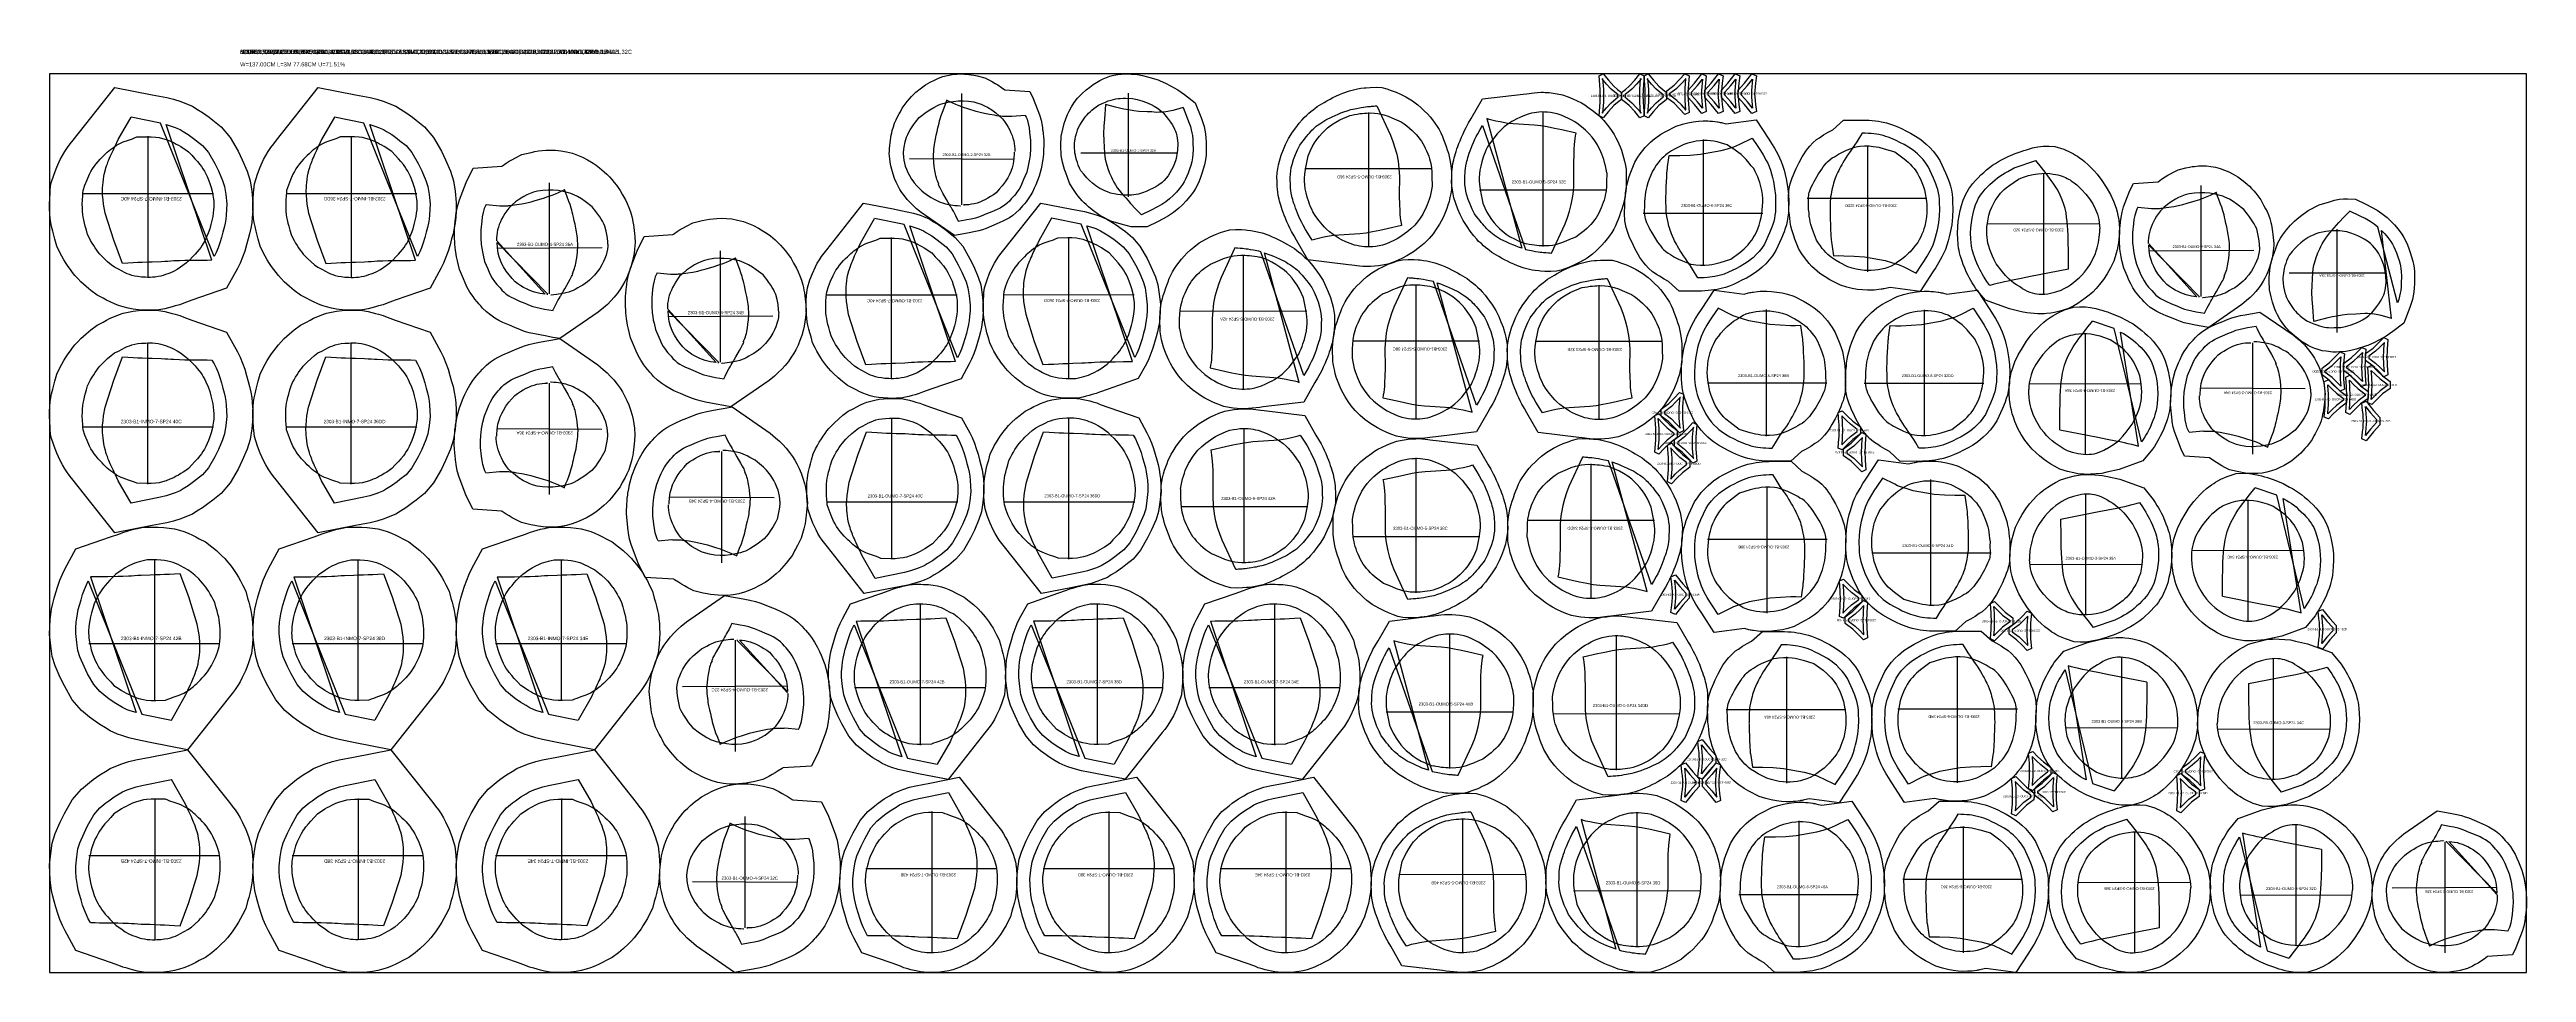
# Model space of a CAD drawing. Header units: centimetres. Extents: x 0 to 378, y 0 to 141.
import ezdxf
from ezdxf.enums import TextEntityAlignment as Align

# ---------------------------------------------------------------- set-up
doc = ezdxf.new("R2010")
doc.units = ezdxf.units.CM

msp = doc.modelspace()

# ---------------------------------------------------------------- linework, layer by layer
at = {"layer": 'T001L001'}
for points in [[(0, 0), (377.680214, 0), (377.680214, 136.999978), (0, 136.999978), (0, 0)], [(137.967718, 112.354358), (132.897878, 115.851938), (132.179058, 116.448838), (131.665978, 116.913658), (131.203698, 117.378478), (130.782058, 117.845838), (130.345178, 118.391938), (129.969258, 118.925338), (129.674618, 119.390158), (129.392678, 119.877838), (129.105658, 120.474738), (128.854198, 121.069098), (128.623058, 121.721878), (128.424938, 122.410218), (128.300478, 122.961398), (128.198878, 123.522738), (128.117598, 124.109478), (128.089658, 124.399038), (128.041398, 124.914658), (128.059178, 125.148338), (128.092198, 125.620778), (128.130298, 126.075438), (128.176018, 126.504698), (128.226818, 126.908558), (128.285238, 127.292098), (128.348738, 127.657858), (128.417318, 128.005838), (128.498598, 128.358898), (128.663698, 128.955798), (128.859278, 129.514598), (129.072638, 130.012438), (129.291078, 130.444238), (129.562858, 130.919218), (129.738118, 131.221478), (130.025138, 131.795518), (130.472178, 132.400038), (130.789678, 132.803898), (131.112258, 133.182358), (131.434838, 133.540498), (131.759958, 133.875778), (132.110478, 134.205978), (132.730238, 134.734298), (133.136638, 135.036558), (133.545578, 135.315958), (134.261858, 135.737598), (134.922258, 136.065258), (135.559798, 136.342118), (136.227818, 136.591038), (136.939018, 136.784078), (137.642598, 136.913618), (138.320778, 136.982198), (138.907518, 136.997438), (139.501878, 136.979658), (140.157198, 136.908538), (140.505178, 136.870438), (140.919198, 136.791698), (141.465298, 136.685018), (142.626078, 136.400538), (143.349978, 136.037318), (143.791938, 135.801098), (144.208498, 135.559798), (144.609818, 135.310878), (145.148298, 134.950198), (145.661378, 134.579358), (149.456138, 134.320278), (149.979378, 133.256018), (150.936958, 130.743958), (151.183338, 129.926078), (151.338278, 129.118358), (151.383998, 128.765298), (151.414478, 128.521458), (151.434798, 128.374138), (151.584658, 126.969518), (151.592278, 126.423418), (151.592278, 125.973838), (151.579578, 125.547118), (151.561798, 125.143258), (151.536398, 124.757178), (151.500838, 124.381258), (151.444958, 123.936758), (151.414478, 123.713238), (151.310338, 123.101098), (151.190958, 122.539758), (150.906478, 121.396758), (150.373078, 120.111518), (150.149558, 119.575578), (149.862538, 118.978678), (149.534878, 118.397018), (149.143718, 117.810278), (148.897338, 117.485158), (148.643338, 117.175278), (148.363938, 116.862858), (148.137878, 116.629178), (147.827998, 116.255798), (147.363178, 115.801138), (146.875498, 115.409978), (146.380198, 115.077238), (145.874738, 114.785138), (145.361658, 114.528598), (144.432018, 114.127278), (143.619218, 113.799618), (142.796258, 113.446558), (142.270478, 113.248438), (141.691358, 113.078258), (140.959838, 112.908078), (140.230858, 112.768378), (139.400278, 112.615978), (137.967718, 112.354358)], [(154.970478, 121.919998), (154.777438, 122.440698), (154.599638, 123.002038), (154.457398, 123.540518), (154.350718, 124.058678), (154.274518, 124.551438), (154.228798, 125.031498), (154.203398, 125.620778), (154.208478, 126.126238), (154.238958, 127.495298), (154.492958, 128.564638), (154.721558, 129.415538), (155.021278, 130.304538), (155.232098, 130.815078), (155.468318, 131.323078), (155.826458, 131.973318), (156.258258, 132.638798), (156.763718, 133.291578), (157.386018, 133.974838), (158.051498, 134.548878), (158.600138, 134.985758), (159.133538, 135.371838), (159.654238, 135.712198), (160.167318, 136.006838), (160.675318, 136.258298), (161.175698, 136.466578), (161.681158, 136.636758), (162.300918, 136.794238), (162.885118, 136.893298), (163.888418, 136.997438), (164.475158, 136.997438), (164.945058, 136.984738), (165.397178, 136.954258), (165.867078, 136.903458), (166.667177, 136.771378), (167.439337, 136.578338), (169.019217, 136.072878), (169.245277, 135.999218), (169.336717, 135.961118), (170.141897, 135.597898), (170.934377, 135.206738), (172.024037, 134.576818), (173.075597, 133.885938), (174.708817, 132.603238), (175.640997, 130.208018), (175.856897, 129.603498), (176.034697, 128.991358), (176.161697, 128.407158), (176.250597, 127.850898), (176.314097, 127.198118), (176.342037, 126.601218), (176.375057, 125.384558), (176.344577, 124.632718), (176.250597, 123.880878), (176.108357, 123.162058), (175.925477, 122.476258), (175.709577, 121.808238), (175.483517, 121.198638), (175.285397, 120.655078), (175.028857, 120.081038), (174.739297, 119.542558), (174.421797, 119.029478), (173.878237, 118.292878), (173.304197, 117.629938), (172.732697, 117.040658), (172.184057, 116.507258), (171.381417, 115.869718), (170.642277, 115.387118), (169.801537, 114.907058), (168.960797, 114.472718), (167.380917, 113.703098), (166.159178, 113.664998), (165.549578, 113.664998), (164.945058, 113.703098), (164.155118, 113.863118), (163.377878, 114.076478), (161.833558, 114.551458), (160.159698, 115.415058), (158.958278, 116.293898), (158.412178, 116.733318), (158.061658, 117.071138), (157.751778, 117.353078), (157.444438, 117.660418), (157.134558, 118.000778), (156.829758, 118.369078), (156.527498, 118.767858), (156.227778, 119.199658), (155.933138, 119.661938), (155.521658, 120.355358), (155.196538, 121.226578), (154.970478, 121.919998)], [(239.702336, 133.652258), (239.692176, 133.121398), (239.100356, 132.661658), (238.531396, 132.176518), (237.695736, 131.259578), (236.895636, 130.307078), (236.265716, 130.606798), (236.430816, 132.697218), (236.433356, 132.882638), (236.440976, 133.652258), (236.433356, 134.421878), (236.430816, 134.604758), (236.265716, 136.697718), (236.895636, 136.997438), (237.695736, 136.044938), (238.531396, 135.127998), (239.100356, 134.642858), (239.692176, 134.183118), (239.702336, 133.652258)], [(239.201956, 133.652258), (239.199416, 133.807198), (238.114836, 134.693658), (237.411256, 135.460738), (236.735616, 136.255758), (236.801656, 136.286238), (236.931196, 134.627618), (236.933736, 134.426958), (236.941356, 133.652258)], [(239.702336, 133.652258), (239.712496, 134.183118), (240.304316, 134.642858), (240.873276, 135.127998), (241.708936, 136.044938), (242.509036, 136.997438), (243.138956, 136.697718), (242.973856, 134.604758), (242.971316, 134.421878), (242.963696, 133.652258), (242.971316, 132.882638), (242.973856, 132.697218), (243.138956, 130.606798), (242.509036, 130.307078), (241.708936, 131.259578), (240.873276, 132.176518), (240.304316, 132.661658), (239.712496, 133.121398), (239.702336, 133.652258)], [(242.463316, 133.652258), (242.470936, 134.426958), (242.473476, 134.627618), (242.603016, 136.286238), (242.669056, 136.255758), (241.993416, 135.460738), (241.289836, 134.693658), (240.205256, 133.807198), (240.202716, 133.652258)], [(246.573036, 133.652258), (246.562876, 133.121398), (245.973596, 132.661658), (245.404636, 132.176518), (244.566436, 131.259578), (243.768876, 130.307078), (243.138956, 130.606798), (243.301516, 132.697218), (243.304056, 132.882638), (243.311676, 133.652258), (243.304056, 134.421878), (243.301516, 134.604758), (243.138956, 136.697718), (243.768876, 136.997438), (244.566436, 136.044938), (245.404636, 135.127998), (245.973596, 134.642858), (246.562876, 134.183118), (246.573036, 133.652258)], [(246.072656, 133.652258), (246.070116, 133.807198), (244.985536, 134.693658), (244.281956, 135.460738), (243.608856, 136.255758), (243.672356, 136.286238), (243.801896, 134.627618), (243.804436, 134.426958), (243.812056, 133.652258)], [(246.567956, 133.901178), (246.580656, 134.434578), (247.723656, 135.282938), (248.559316, 136.123678), (249.361956, 136.997438), (249.991876, 136.697718), (249.839476, 134.777478), (249.836936, 134.607298), (249.829316, 133.901178), (249.836936, 133.195058), (249.839476, 133.027418), (249.991876, 131.107178), (249.361956, 130.804918), (248.559316, 131.681218), (247.723656, 132.519418), (246.580656, 133.370318), (246.567956, 133.901178)], [(247.068336, 133.901178), (247.070876, 134.048498), (248.122436, 134.833358), (248.828556, 135.534398), (249.504196, 136.265918), (249.458476, 136.286238), (249.339096, 134.800338), (249.339096, 134.614918), (249.328936, 133.901178)], [(249.857256, 133.977378), (249.836936, 134.538718), (250.827536, 135.605518), (251.934976, 136.997438), (252.625856, 136.705338), (252.481076, 135.602978), (252.425196, 135.006078), (252.376936, 134.444738), (252.354076, 133.977378), (252.376936, 133.510018), (252.425196, 132.946138), (252.481076, 132.349238), (252.625856, 131.246878), (251.934976, 130.954778), (250.827536, 132.346698), (249.836936, 133.413498), (249.857256, 133.977378)], [(250.357636, 133.977378), (250.350016, 134.208518), (251.282196, 135.214358), (252.051816, 136.182098), (251.983236, 135.661398), (251.927356, 135.051798), (251.876556, 134.475218), (251.853696, 133.977378)], [(252.404876, 133.977378), (252.384556, 134.538718), (253.375156, 135.605518), (254.482596, 136.997438), (255.173476, 136.705338), (255.028696, 135.602978), (254.970276, 135.006078), (254.922016, 134.444738), (254.901696, 133.977378), (254.922016, 133.510018), (254.970276, 132.946138), (255.028696, 132.349238), (255.173476, 131.246878), (254.482596, 130.954778), (253.375156, 132.346698), (252.384556, 133.413498), (252.404876, 133.977378)], [(252.905256, 133.977378), (252.897636, 134.208518), (253.829816, 135.214358), (254.599436, 136.182098), (254.530856, 135.661398), (254.472436, 135.051798), (254.424176, 134.475218), (254.401316, 133.977378)], [(254.952496, 133.977378), (254.932176, 134.538718), (255.920236, 135.605518), (257.030216, 136.997438), (257.721096, 136.705338), (257.573776, 135.602978), (257.517896, 135.006078), (257.469636, 134.444738), (257.449316, 133.977378), (257.469636, 133.510018), (257.517896, 132.946138), (257.573776, 132.349238), (257.721096, 131.246878), (257.030216, 130.954778), (255.920236, 132.346698), (254.932176, 133.413498), (254.952496, 133.977378)], [(255.452876, 133.977378), (255.442716, 134.208518), (256.377436, 135.214358), (257.147056, 136.182098), (257.078476, 135.661398), (257.020056, 135.051798), (256.971796, 134.475218), (256.948936, 133.977378)], [(257.497576, 133.977378), (257.477256, 134.538718), (258.467856, 135.605518), (259.575296, 136.997438), (260.266176, 136.705338), (260.121396, 135.602978), (260.065516, 135.006078), (260.017256, 134.444738), (259.996936, 133.977378), (260.017256, 133.510018), (260.065516, 132.946138), (260.121396, 132.349238), (260.266176, 131.246878), (259.575296, 130.954778), (258.467856, 132.346698), (257.477256, 133.413498), (257.497576, 133.977378)], [(257.997956, 133.977378), (257.990336, 134.208518), (258.922516, 135.214358), (259.692136, 136.182098), (259.623556, 135.661398), (259.567676, 135.051798), (259.516876, 134.475218), (259.494016, 133.977378)], [(2.54508, 108.087158), (2.19456, 108.651038), (1.88214, 109.202218), (1.57988, 109.773718), (1.10744, 110.743998), (0.82042, 111.815878), (0.64262, 112.438178), (0.48006, 113.029998), (0.32004, 113.718338), (0.20574, 114.330478), (0.1143, 114.978178), (0.04572, 115.669058), (0.00762, 116.403118), (0, 117.175278), (0.02286, 117.990618), (0.07874, 118.833898), (0.11938, 119.308878), (0.22098, 120.251218), (0.6858, 121.701558), (1.1049, 122.803918), (1.62306, 123.929138), (1.96596, 124.569218), (2.3241, 125.168658), (2.72288, 125.768098), (3.16484, 126.362458), (3.59664, 126.880618), (9.95934, 134.940038), (15.65656, 133.830058), (17.86382, 133.400798), (18.90268, 133.136638), (20.01266, 132.788658), (20.64512, 132.554978), (21.7932, 132.064758), (22.48408, 131.610098), (23.33498, 131.112258), (24.35352, 130.383278), (24.90724, 129.959098), (26.1493, 128.943098), (27.53868, 127.325118), (28.7401, 125.216918), (29.38272, 123.906278), (30.1371, 122.168918), (30.59176, 120.721118), (30.82544, 119.098058), (31.0134, 117.391178), (30.99054, 116.187218), (30.92196, 115.117878), (30.83052, 114.315238), (30.69844, 113.489738), (30.51302, 112.631218), (30.29712, 111.838738), (30.05328, 110.942118), (29.76118, 109.994698), (29.43352, 109.072678), (29.05252, 108.153198), (28.64866, 107.322618), (27.00274, 104.327958), (21.69922, 102.488998), (20.45208, 102.047038), (19.8628, 101.810818), (19.17192, 101.620318), (18.70202, 101.478078), (18.15338, 101.330758), (17.58442, 101.201218), (16.68526, 101.023418), (15.84452, 100.992938), (15.36954, 100.982778), (14.90472, 100.982778), (14.42466, 100.995478), (13.58392, 101.046278), (12.75842, 101.142798), (11.96848, 101.282498), (11.22172, 101.462838), (10.52576, 101.681278), (9.8806, 101.930198), (9.23798, 102.224838), (8.70712, 102.499158), (8.17372, 102.791258), (7.24662, 103.261158), (6.2865, 103.990138), (5.57022, 104.579418), (4.76758, 105.323638), (4.3053, 105.803698), (3.87858, 106.283758), (3.52552, 106.713018), (3.18008, 107.162598), (2.84226, 107.635038), (2.54508, 108.087158)], [(33.555939, 108.087158), (33.20542, 108.651038), (32.893, 109.202218), (32.59074, 109.773718), (32.1183, 110.743998), (31.83128, 111.815878), (31.65348, 112.438178), (31.49092, 113.029998), (31.3309, 113.718338), (31.2166, 114.330478), (31.12516, 114.978178), (31.05658, 115.669058), (31.01848, 116.403118), (31.01086, 117.175278), (31.03372, 117.990618), (31.0896, 118.836438), (31.13024, 119.308878), (31.23184, 120.253758), (31.69666, 121.701558), (32.11576, 122.803918), (32.63392, 123.929138), (32.97682, 124.569218), (33.334959, 125.168658), (33.733739, 125.768098), (34.175699, 126.362458), (34.607499, 126.880618), (40.970199, 134.940038), (46.667419, 133.830058), (48.874679, 133.400798), (49.913539, 133.136638), (51.023519, 132.788658), (51.655979, 132.554978), (52.804059, 132.064758), (53.494939, 131.610098), (54.345839, 131.112258), (55.364379, 130.383278), (55.918099, 129.961638), (57.160159, 128.943098), (58.549539, 127.325118), (59.750959, 125.216918), (60.393579, 123.906278), (61.147959, 122.168918), (61.602619, 120.721118), (61.836299, 119.098058), (62.024259, 117.391178), (62.001399, 116.187218), (61.932819, 115.117878), (61.841379, 114.315238), (61.709299, 113.489738), (61.523879, 112.631218), (61.307979, 111.838738), (61.064139, 110.942118), (60.772039, 109.994698), (60.444379, 109.072678), (60.063379, 108.153198), (59.659519, 107.322618), (58.013599, 104.327958), (52.710079, 102.488998), (51.462939, 102.047038), (50.873659, 101.810818), (50.182779, 101.620318), (49.712879, 101.478078), (49.164239, 101.330758), (48.595279, 101.201218), (47.696119, 101.023418), (46.855379, 100.992938), (46.380399, 100.982778), (45.915579, 100.985318), (45.435519, 100.995478), (44.594779, 101.046278), (43.769279, 101.142798), (42.979339, 101.282498), (42.232579, 101.462838), (41.536619, 101.683818), (40.891459, 101.930198), (40.248839, 102.224838), (39.717979, 102.499158), (39.184579, 102.791258), (38.257479, 103.261158), (37.297359, 103.990138), (36.581079, 104.581958), (35.778439, 105.323638), (35.316159, 105.803698), (34.889439, 106.283758), (34.536379, 106.713018), (34.190939, 107.162598), (33.853119, 107.635038), (33.555939, 108.087158)], [(130.225798, 124.630178), (130.223258, 124.703838), (130.235958, 125.089918), (130.319778, 125.856998), (130.467098, 126.621538), (130.655058, 127.380998), (130.848098, 127.767078), (131.041138, 128.127758), (131.236718, 128.465578), (131.434838, 128.785618), (131.732018, 129.230118), (132.031738, 129.641598), (132.600698, 130.357878), (133.677658, 131.160518), (134.233918, 131.538978), (134.815578, 131.886958), (135.483598, 132.219698), (135.839198, 132.364478), (136.207498, 132.491478), (136.989818, 132.674358), (137.777218, 132.806438), (138.549378, 132.880098), (139.133578, 132.892798)], [(138.592558, 114.526058), (138.409678, 114.927378), (138.191238, 115.361718), (137.815318, 116.057678), (137.645138, 116.357398), (137.505438, 116.601238), (137.447018, 116.700298), (137.401298, 116.776498), (137.332718, 116.890798), (137.236198, 117.053358), (137.134598, 117.220998), (137.022838, 117.411498), (136.766298, 117.850918), (136.207498, 118.828818), (135.948418, 119.301258), (135.836658, 119.514618), (135.737598, 119.710198), (135.656318, 119.882918), (135.592818, 120.025158), (135.554718, 120.134378), (135.539478, 120.200418), (135.623298, 120.180098), (135.486138, 120.446798), (135.387078, 120.688098), (135.305798, 120.916698), (135.229598, 121.173238), (135.158478, 121.455178), (135.089898, 121.759978), (134.993378, 122.288298), (134.909558, 122.880118), (134.835898, 123.537978), (134.772398, 124.261878), (134.795258, 124.731778), (134.820658, 125.163578), (134.853678, 125.552198), (134.891778, 125.907798), (134.934958, 126.232918), (134.980678, 126.532638), (135.079738, 127.071118), (135.216898, 127.680718), (135.336278, 128.206498), (135.453118, 128.767838), (135.544558, 129.151378), (135.633458, 129.506978), (135.722358, 129.834638), (135.808718, 130.136898), (135.978898, 130.682998), (136.146538, 131.168138), (136.405618, 131.853938), (136.611358, 132.392418), (136.817098, 132.963918)], [(138.592558, 114.526058), (138.409678, 114.927378), (138.191238, 115.361718), (137.815318, 116.057678), (137.645138, 116.357398), (137.505438, 116.601238), (137.447018, 116.700298), (137.401298, 116.776498), (137.332718, 116.890798), (137.236198, 117.053358), (137.134598, 117.220998), (137.022838, 117.411498), (136.766298, 117.850918), (136.207498, 118.828818), (135.948418, 119.301258), (135.836658, 119.514618), (135.737598, 119.710198), (135.656318, 119.882918), (135.592818, 120.025158), (135.554718, 120.134378), (135.539478, 120.200418), (135.623298, 120.180098), (135.486138, 120.446798), (135.387078, 120.688098), (135.305798, 120.916698), (135.229598, 121.173238), (135.158478, 121.455178), (135.089898, 121.759978), (134.993378, 122.288298), (134.909558, 122.880118), (134.835898, 123.537978), (134.772398, 124.261878), (134.795258, 124.731778), (134.820658, 125.163578), (134.853678, 125.552198), (134.891778, 125.907798), (134.934958, 126.232918), (134.980678, 126.532638), (135.079738, 127.071118), (135.216898, 127.680718), (135.336278, 128.206498), (135.453118, 128.767838), (135.544558, 129.151378), (135.633458, 129.506978), (135.722358, 129.834638), (135.808718, 130.136898), (135.978898, 130.682998), (136.146538, 131.168138), (136.405618, 131.853938), (136.611358, 132.392418), (136.817098, 132.963918)], [(148.775418, 130.685538), (146.705318, 130.487418), (146.517358, 130.500118), (146.352258, 130.502658), (146.065238, 130.502658), (145.958558, 130.500118), (145.658838, 130.500118), (145.483578, 130.507738), (145.282918, 130.520438), (145.049238, 130.543298), (144.772378, 130.578858), (144.447258, 130.624578), (144.063718, 130.688078), (143.304258, 130.807458), (142.570198, 130.957318), (141.912338, 131.114798), (141.269718, 131.290058), (140.042898, 131.673598), (139.341858, 131.886958), (138.694158, 132.120638), (138.196318, 132.323838), (137.718798, 132.537198), (136.789158, 132.976618)], [(148.775418, 130.685538), (146.705318, 130.487418), (146.517358, 130.500118), (146.352258, 130.502658), (146.065238, 130.502658), (145.958558, 130.500118), (145.658838, 130.500118), (145.483578, 130.507738), (145.282918, 130.520438), (145.049238, 130.543298), (144.772378, 130.578858), (144.447258, 130.624578), (144.063718, 130.688078), (143.304258, 130.807458), (142.570198, 130.957318), (141.912338, 131.114798), (141.269718, 131.290058), (140.042898, 131.673598), (139.341858, 131.886958), (138.694158, 132.120638), (138.196318, 132.323838), (137.718798, 132.537198), (136.789158, 132.976618)], [(139.123418, 117.058438), (139.123418, 134.012938)], [(139.123418, 117.058438), (139.123418, 134.012938)], [(139.133578, 132.892798), (139.326618, 132.897878), (140.131798, 132.847078), (140.942058, 132.725158), (141.531338, 132.562598), (142.074898, 132.369558), (142.577818, 132.151118), (143.042638, 131.909818), (143.682718, 131.508498), (144.266918, 131.076698), (144.810478, 130.622038), (145.331178, 130.152138), (145.633438, 129.727958), (145.915378, 129.301238), (146.171918, 128.869438), (146.405598, 128.435098), (146.596098, 128.033778), (146.761198, 127.627378), (146.903438, 127.218438), (147.017738, 126.806958), (147.104098, 126.400558), (147.159978, 125.989078), (147.190458, 125.575058), (147.190458, 125.442978), (147.190458, 125.158498)], [(157.233618, 122.212098), (157.035498, 122.651518), (156.862778, 123.075698), (156.717998, 123.487178), (156.596078, 123.880878), (156.497018, 124.261878), (156.418278, 124.627638), (156.359858, 124.978158), (156.319218, 125.315978), (156.293818, 125.638558), (156.286198, 125.945898), (156.306518, 126.514858), (156.370018, 127.027938), (156.461458, 127.482598), (156.527498, 127.734058), (156.598618, 127.962658), (156.669738, 128.168398), (156.758638, 128.452878), (156.850078, 128.704338), (157.081218, 129.176778), (157.459678, 129.758438), (157.652718, 130.055618), (157.866078, 130.355338), (158.031178, 130.563618), (158.214058, 130.779518), (158.422338, 131.000498), (158.656018, 131.229098), (158.922718, 131.467858), (159.227518, 131.714238), (159.570418, 131.973318), (159.956498, 132.247638), (160.494978, 132.499098), (160.987738, 132.707378)], [(161.020758, 132.344158), (160.855658, 130.103878), (160.764218, 129.016758), (160.728658, 127.937258), (160.741358, 126.872998), (160.792158, 125.826518), (160.863278, 124.894338), (160.952178, 123.985018), (161.213798, 123.078238), (161.411918, 122.435618), (161.508438, 122.166378), (161.620198, 121.884438), (161.749738, 121.579638), (161.904678, 121.254518), (162.085018, 120.901458), (162.293298, 120.517918), (162.537138, 120.101358), (162.816538, 119.646698), (163.108638, 119.260618), (163.448998, 118.841518), (163.761418, 118.473218), (164.099238, 118.087138), (164.462458, 117.683278), (164.843458, 117.266718), (165.656258, 116.395498), (166.504617, 115.501418)], [(160.987738, 132.707378), (161.442398, 132.877558), (161.861498, 133.009638), (162.247578, 133.111238), (162.608258, 133.187438), (162.943538, 133.238238), (163.261038, 133.268718), (163.690298, 133.286498), (164.101778, 133.281418), (165.135558, 133.258558), (165.849298, 133.090918), (166.565577, 132.895338), (167.276777, 132.656578), (167.632377, 132.509258), (167.987977, 132.344158), (168.455337, 132.090158), (168.920157, 131.785358), (169.382437, 131.427218), (169.842177, 131.008118), (170.261277, 130.522978), (170.619417, 130.073398), (170.924217, 129.656838), (171.175677, 129.268218), (171.381417, 128.907538), (171.549057, 128.572258), (171.678597, 128.257298), (171.780197, 127.960118), (171.879257, 127.568958), (171.942757, 127.200658), (172.018957, 126.443738), (172.021497, 126.057658), (172.008797, 125.694438), (171.985937, 125.351538), (171.952917, 125.026418), (171.853857, 124.429518), (171.719237, 123.893578), (171.533817, 123.342398)], [(172.844457, 131.879338), (172.331377, 131.732018), (171.851317, 131.584698), (171.254417, 131.417058), (170.771817, 131.310378), (170.505117, 131.264658), (170.218097, 131.226558), (169.903137, 131.190998), (169.560237, 131.165598), (169.186857, 131.147818), (168.775377, 131.137658), (168.076877, 131.196078), (167.388537, 131.231638), (166.098218, 131.292598), (165.328598, 131.371338), (164.533578, 131.508498), (163.832538, 131.630418), (163.156898, 131.772658), (162.559998, 131.919978), (161.985958, 132.072378), (161.020758, 132.344158)], [(164.518338, 118.280178), (164.518338, 134.045958)], [(213.776557, 119.367298), (213.669877, 118.765318), (213.540337, 118.148098), (213.395557, 117.558818), (213.235537, 116.997478), (213.060277, 116.464078), (212.869777, 115.956078), (212.669117, 115.473478), (212.455757, 115.013738), (212.211917, 114.543838), (211.945217, 114.079018), (211.447377, 113.309398), (210.954617, 112.641378), (210.375497, 111.917478), (209.585557, 111.163098), (208.815937, 110.512858), (207.952337, 109.877858), (207.451957, 109.552738), (206.946497, 109.253018), (206.316577, 108.917738), (205.648557, 108.600238), (204.947517, 108.310678), (204.076297, 107.998258), (203.266037, 107.835698), (202.628497, 107.734098), (202.013817, 107.668058), (201.414377, 107.629958), (201.183237, 107.629958), (200.835257, 107.624878), (200.273917, 107.650278), (199.732897, 107.701078), (198.584817, 107.838238), (198.051417, 107.901738), (191.869057, 108.638338), (190.154557, 111.640618), (189.758317, 112.301018), (189.374777, 112.991898), (189.133477, 113.464338), (188.899797, 113.952018), (188.668657, 114.465098), (188.445137, 115.001038), (188.269877, 115.453158), (188.114937, 115.869718), (187.975237, 116.260878), (187.850777, 116.629178), (187.739017, 116.977158), (187.639957, 117.307358), (187.553597, 117.617238), (187.474857, 117.927118), (187.360557, 118.465598), (187.279277, 118.965978), (187.233557, 119.418098), (187.210697, 119.821958), (187.203077, 120.261378), (187.195457, 120.657618), (187.162437, 121.208798), (187.203077, 121.909838), (187.279277, 122.524518), (187.385957, 123.116338), (187.523117, 123.697998), (187.799977, 124.604778), (188.130177, 125.458218), (188.478157, 126.250698), (188.912497, 127.167638), (189.514477, 128.107438), (190.017397, 128.785618), (190.555877, 129.486658), (191.010537, 130.017518), (191.284857, 130.370578), (191.696337, 130.703318), (192.026537, 131.018278), (192.333877, 131.282438), (192.661537, 131.541518), (192.925697, 131.739638), (193.301617, 132.046978), (194.353177, 132.661658), (194.779897, 132.905498), (195.244717, 133.162038), (195.681597, 133.385558), (196.156577, 133.616698), (196.674737, 133.845298), (197.215757, 134.071358), (198.201277, 134.442198), (199.423017, 134.729218), (199.925937, 134.802878), (200.439017, 134.866378), (200.736197, 134.889238), (201.353417, 134.940038), (202.272897, 134.955278), (203.161897, 134.912098), (203.893417, 134.719058), (204.586837, 134.487918), (205.343757, 134.205978), (206.019397, 133.891018), (206.822037, 133.489698), (207.838037, 132.913118), (208.627977, 132.285738), (209.135977, 131.846318), (209.626197, 131.389118), (210.091017, 130.914138), (210.499957, 130.462018), (210.883497, 129.992118), (211.244177, 129.504438), (211.579457, 129.001518), (211.871557, 128.503678), (212.138257, 127.993138), (212.377017, 127.467358), (212.557357, 126.999998), (212.752937, 126.479298), (212.935817, 125.935738), (213.126317, 125.420118), (213.288877, 124.917198), (213.423497, 124.426978), (213.540337, 123.924058), (213.687657, 123.055378), (213.766397, 122.189238), (213.794337, 121.432318), (213.776557, 119.367298)], [(240.403376, 122.453398), (240.421156, 120.388378), (240.393216, 119.633998), (240.311936, 118.767858), (240.167156, 117.899178), (240.050316, 117.393718), (239.913156, 116.906038), (239.750596, 116.403118), (239.560096, 115.887498), (239.379756, 115.341398), (239.184176, 114.823238), (239.003836, 114.355878), (238.765076, 113.830098), (238.498376, 113.319558), (238.203736, 112.821718), (237.868456, 112.318798), (237.507776, 111.831118), (237.124236, 111.361218), (236.717836, 110.909098), (236.250476, 110.431578), (235.760256, 109.974378), (235.252256, 109.537498), (234.462316, 108.910118), (233.448856, 108.333538), (232.646217, 107.932218), (231.968037, 107.617258), (231.211117, 107.335318), (230.517697, 107.101638), (229.788717, 106.911138), (228.897177, 106.867958), (227.980237, 106.883198), (227.360477, 106.931458), (227.063297, 106.956858), (226.550217, 107.017818), (226.047297, 107.094018), (224.828097, 107.378498), (223.842577, 107.751878), (223.299017, 107.975398), (222.780857, 108.206538), (222.305877, 108.435138), (221.868997, 108.661198), (221.406717, 108.915198), (220.979997, 109.161578), (219.928437, 109.776258), (219.549977, 110.081058), (219.288357, 110.281718), (218.960697, 110.540798), (218.653357, 110.802418), (218.320617, 111.119918), (217.909137, 111.452658), (217.634817, 111.805718), (217.182697, 112.336578), (216.641677, 113.037618), (216.138757, 113.715798), (215.539317, 114.653058), (215.104977, 115.569998), (214.754457, 116.362478), (214.426797, 117.218458), (214.149937, 118.122698), (214.010237, 118.706898), (213.903557, 119.298718), (213.829897, 119.913398), (213.789257, 120.611898), (213.822277, 121.165618), (213.827357, 121.561858), (213.834977, 122.001278), (213.857837, 122.405138), (213.906097, 122.857258), (213.984837, 123.357638), (214.101677, 123.896118), (214.177877, 124.203458), (214.264237, 124.515878), (214.363297, 124.846078), (214.475057, 125.194058), (214.599517, 125.562358), (214.739217, 125.953518), (214.896697, 126.370078), (215.071957, 126.822198), (215.295477, 127.358138), (215.524077, 127.868678), (215.760297, 128.358898), (216.001597, 128.828798), (216.385137, 129.522218), (216.778837, 130.182618), (218.493337, 133.184898), (224.678237, 133.921498), (225.209097, 133.982458), (226.359717, 134.119618), (226.898197, 134.172958), (227.459537, 134.195818), (227.810057, 134.193278), (228.041197, 134.190738), (228.638097, 134.155178), (229.255317, 134.086598), (229.890317, 133.987538), (230.700577, 133.824978), (231.574337, 133.512558), (232.275377, 133.220458), (232.940857, 132.905498), (233.570776, 132.570218), (234.076236, 132.267958), (234.579156, 131.942838), (235.442756, 131.310378), (236.212376, 130.660138), (237.002316, 129.905758), (237.578896, 129.181858), (238.074196, 128.511298), (238.572036, 127.744218), (238.838736, 127.279398), (239.080036, 126.809498), (239.295936, 126.349758), (239.496596, 125.867158), (239.684556, 125.359158), (239.859816, 124.825758), (240.019836, 124.264418), (240.164616, 123.675138), (240.296696, 123.057918), (240.403376, 122.453398)], [(236.941356, 133.652258), (236.933736, 132.877558), (236.931196, 132.676898), (236.801656, 131.018278), (236.735616, 131.048758), (237.411256, 131.843778), (238.114836, 132.610858), (239.199416, 133.497318), (239.201956, 133.652258)], [(240.202716, 133.652258), (240.205256, 133.497318), (241.289836, 132.610858), (241.993416, 131.843778), (242.669056, 131.048758), (242.603016, 131.018278), (242.473476, 132.676898), (242.470936, 132.877558), (242.463316, 133.652258)], [(243.812056, 133.652258), (243.804436, 132.877558), (243.801896, 132.676898), (243.672356, 131.018278), (243.608856, 131.048758), (244.281956, 131.843778), (244.985536, 132.610858), (246.070116, 133.497318), (246.072656, 133.652258)], [(249.328936, 133.901178), (249.339096, 133.189978), (249.339096, 133.004558), (249.458476, 131.516118), (249.504196, 131.538978), (248.828556, 132.267958), (248.122436, 132.971538), (247.070876, 133.756398), (247.068336, 133.901178)], [(251.853696, 133.977378), (251.876556, 133.476998), (251.927356, 132.902958), (251.983236, 132.290818), (252.051816, 131.770118), (251.282196, 132.737858), (250.350016, 133.743698), (250.357636, 133.977378)], [(254.401316, 133.977378), (254.424176, 133.476998), (254.472436, 132.902958), (254.530856, 132.290818), (254.599436, 131.770118), (253.829816, 132.737858), (252.897636, 133.743698), (252.905256, 133.977378)], [(256.948936, 133.977378), (256.971796, 133.476998), (257.020056, 132.902958), (257.078476, 132.290818), (257.147056, 131.770118), (256.377436, 132.737858), (255.442716, 133.743698), (255.452876, 133.977378)], [(259.494016, 133.977378), (259.516876, 133.476998), (259.567676, 132.902958), (259.623556, 132.290818), (259.692136, 131.770118), (258.922516, 132.737858), (257.990336, 133.743698), (257.997956, 133.977378)], [(11.0998, 108.102398), (9.78154, 111.650778), (8.48106, 115.780818), (8.24484, 117.119398), (8.1534, 117.797578), (8.09752, 118.524018), (8.08482, 119.247918), (8.09498, 119.633998), (8.12038, 120.040398), (8.15848, 120.467118), (8.21182, 120.916698), (8.28294, 121.391678), (8.37184, 121.892058), (8.51916, 122.402598), (8.60552, 122.697238), (8.6995, 122.986798), (8.81634, 123.314458), (8.96366, 123.700538), (9.05256, 123.918978), (9.15162, 124.157738), (9.26338, 124.416818), (9.38784, 124.698758), (9.52754, 125.006098), (9.68248, 125.341378), (9.85266, 125.704598), (10.04062, 126.098298), (10.24636, 126.525018), (10.47242, 126.984758), (12.42822, 130.423918)], [(16.93418, 129.509518), (12.42822, 130.423918)], [(24.77008, 108.590078), (17.80794, 129.288538), (18.7198, 129.001518), (19.1643, 128.836418), (19.89328, 128.526538), (20.37588, 128.209038), (21.1582, 127.751838), (21.97608, 127.167638), (22.42566, 126.822198), (23.3426, 126.070358), (24.25192, 125.011178), (25.20442, 123.342398), (25.75052, 122.229878), (26.38298, 120.769378), (26.67762, 119.829578), (26.85796, 118.592598), (27.01036, 117.208298), (26.99258, 116.352318), (26.9367, 115.473478), (26.86812, 114.861338), (26.76398, 114.228878), (26.62428, 113.573558), (26.43886, 112.890298), (26.2128, 112.062258), (25.96388, 111.254538), (25.69718, 110.507778), (25.40254, 109.791498), (25.10282, 109.174278), (16.93418, 129.509518)], [(43.439079, 130.423918), (41.483279, 126.987298), (41.257219, 126.525018), (41.051479, 126.098298), (40.863519, 125.704598), (40.693339, 125.341378), (40.538399, 125.008638), (40.398699, 124.698758), (40.274239, 124.416818), (40.162479, 124.157738), (40.063419, 123.918978), (39.974519, 123.700538), (39.827199, 123.314458), (39.710359, 122.986798), (39.616379, 122.697238), (39.530019, 122.402598), (39.382699, 121.892058), (39.293799, 121.391678), (39.222679, 120.916698), (39.169339, 120.467118), (39.131239, 120.040398), (39.105839, 119.633998), (39.095679, 119.247918), (39.108379, 118.524018), (39.164259, 117.797578), (39.255699, 117.119398), (39.491919, 115.780818), (40.792399, 111.650778), (42.110659, 108.102398)], [(47.945039, 129.509518), (43.439079, 130.423918)], [(55.780939, 108.590078), (48.818799, 129.288538), (49.730659, 129.001518), (50.175159, 128.838958), (50.904139, 128.526538), (51.386739, 128.209038), (52.169059, 127.751838), (52.986939, 127.167638), (53.436519, 126.822198), (54.353459, 126.072898), (55.262779, 125.011178), (56.215279, 123.342398), (56.761379, 122.229878), (57.393839, 120.769378), (57.688479, 119.829578), (57.868819, 118.592598), (58.021219, 117.208298), (58.003439, 116.352318), (57.947559, 115.473478), (57.878979, 114.861338), (57.774839, 114.228878), (57.635139, 113.573558), (57.449719, 112.890298), (57.223659, 112.062258), (56.974739, 111.254538), (56.708039, 110.507778), (56.413399, 109.791498), (56.113679, 109.174278), (47.945039, 129.509518)], [(148.775418, 130.685538), (148.925278, 130.385818), (149.049738, 130.078478), (149.237698, 129.448558), (149.362158, 128.800858), (149.448518, 128.140458), (149.585678, 126.847598), (149.593298, 126.410718), (149.590758, 126.001778), (149.580598, 125.618238), (149.565358, 125.257558), (149.542498, 124.917198), (149.512018, 124.599698), (149.438358, 124.010418), (149.344378, 123.479558), (149.240238, 122.989338), (149.001478, 122.024138), (148.526498, 120.881138), (148.323298, 120.395998), (148.087078, 119.900698), (147.830538, 119.443498), (147.513038, 118.971058), (147.330158, 118.727218), (147.124418, 118.478298), (146.898358, 118.224298), (146.646898, 117.962678), (146.354798, 117.612158), (146.034758, 117.299738), (145.689318, 117.022878), (145.323558, 116.776498), (144.927318, 116.547898), (144.515838, 116.342158), (143.662398, 115.973858), (142.849598, 115.648738), (142.049498, 115.303298)], [(148.775418, 130.685538), (148.925278, 130.385818), (149.049738, 130.078478), (149.237698, 129.448558), (149.362158, 128.800858), (149.448518, 128.140458), (149.585678, 126.847598), (149.593298, 126.410718), (149.590758, 126.001778), (149.580598, 125.618238), (149.565358, 125.257558), (149.542498, 124.917198), (149.512018, 124.599698), (149.438358, 124.010418), (149.344378, 123.479558), (149.240238, 122.989338), (149.001478, 122.024138), (148.526498, 120.881138), (148.323298, 120.395998), (148.087078, 119.900698), (147.830538, 119.443498), (147.513038, 118.971058), (147.330158, 118.727218), (147.124418, 118.478298), (146.898358, 118.224298), (146.646898, 117.962678), (146.354798, 117.612158), (146.034758, 117.299738), (145.689318, 117.022878), (145.323558, 116.776498), (144.927318, 116.547898), (144.515838, 116.342158), (143.662398, 115.973858), (142.849598, 115.648738), (142.049498, 115.303298)], [(172.844457, 131.879338), (173.766477, 129.504438), (173.954437, 128.986278), (174.094137, 128.498598), (174.195737, 128.036318), (174.264317, 127.596898), (174.317657, 127.053338), (174.343057, 126.527558), (174.373537, 125.397258), (174.350677, 124.795278), (174.277017, 124.200918), (174.160177, 123.616718), (174.005237, 123.042678), (173.817277, 122.463558), (173.606457, 121.886978), (173.431197, 121.409458), (173.230537, 120.962418), (173.007017, 120.545858), (172.763177, 120.152158), (172.316137, 119.542558), (171.828457, 118.981218), (171.315377, 118.452898), (170.789597, 117.939818)], [(192.544697, 111.640618), (191.848737, 112.704878), (191.490597, 113.299238), (191.140077, 113.931698), (190.924177, 114.353338), (190.713357, 114.795298), (190.505077, 115.260118), (190.301877, 115.747798), (190.139317, 116.166898), (189.991997, 116.555518), (189.862457, 116.918738), (189.748157, 117.256558), (189.649097, 117.568978), (189.562737, 117.861078), (189.486537, 118.130318), (189.423037, 118.381778), (189.326517, 118.833898), (189.263017, 119.227598), (189.227457, 119.575578), (189.209677, 119.895618), (189.202057, 120.294398), (189.194437, 120.733818), (189.166497, 121.211338), (189.196977, 121.729498), (189.257937, 122.227338), (189.344297, 122.709938), (189.453517, 123.174758), (189.692277, 123.951998), (189.979297, 124.696218), (190.296797, 125.420118), (190.634617, 126.131318), (190.921637, 126.514858), (191.190877, 126.867918), (191.444877, 127.190498), (191.683637, 127.482598), (191.907157, 127.749298), (192.117977, 127.990598), (192.313557, 128.209038), (192.498977, 128.404618), (192.674237, 128.582418), (192.839337, 128.739898), (193.141597, 129.011678), (193.418457, 129.227578), (193.672457, 129.410458), (193.982337, 129.608578), (194.279517, 129.796538), (194.589397, 130.004818), (195.579997, 130.472178), (196.014337, 130.672838), (196.471537, 130.873498), (196.895717, 131.046218), (197.355457, 131.221478), (197.858377, 131.396738), (198.412097, 131.571998)], [(195.722237, 112.491518), (195.178677, 112.910618), (194.696077, 113.344958), (194.391277, 113.654838), (194.104257, 113.972338), (193.583557, 114.617498), (193.103497, 115.282978), (192.641217, 115.953538), (192.453257, 116.359938), (192.283077, 116.751098), (192.130677, 117.132098), (191.993517, 117.500398), (191.764917, 118.203978), (191.594737, 118.866918), (191.472817, 119.486678), (191.399157, 120.073418), (191.366137, 120.627138), (191.366137, 121.150378), (191.394077, 121.640598), (191.444877, 122.110498), (191.594737, 122.994418), (191.759837, 123.769118), (191.917317, 124.520958), (192.217037, 125.224538), (192.542157, 125.877318), (192.892677, 126.474218), (193.260977, 127.020318), (193.644517, 127.520698), (194.043297, 127.975358), (194.452237, 128.386838), (194.868797, 128.757678), (195.491097, 129.237738), (196.113397, 129.644138), (196.725537, 129.984498), (197.317357, 130.266438), (197.962517, 130.530598), (198.264777, 130.639818), (198.551797, 130.736338)], [(198.412097, 131.571998), (198.727057, 131.638038), (199.016617, 131.696458), (199.285857, 131.752338), (199.534777, 131.798058), (199.974197, 131.876798), (200.347577, 131.937758), (200.667617, 131.980938), (200.944477, 132.013958), (201.190857, 132.036818), (201.416917, 132.054598), (201.569317, 132.067298), (201.947777, 132.095238), (202.153517, 132.113018), (202.379577, 132.138418)], [(198.551797, 130.736338), (198.981057, 130.820158), (199.387457, 130.888738), (199.776077, 130.944618), (200.146917, 130.987798), (200.497437, 131.020818), (200.835257, 131.041138), (201.457557, 131.048758), (202.026517, 131.020818), (202.544677, 130.957318), (203.022197, 130.865878), (203.461617, 130.751578), (204.096617, 130.535678), (204.685897, 130.289298), (205.381857, 129.981958), (206.100677, 129.689858), (206.550257, 129.379978), (206.979517, 129.062478), (207.385917, 128.734818), (207.769457, 128.394458), (208.097117, 128.079498), (208.406997, 127.754378), (208.694017, 127.421638), (208.960717, 127.076198), (209.191857, 126.743458), (209.402677, 126.403098), (209.595717, 126.050038), (209.765897, 125.689358), (209.969097, 125.252478), (210.144357, 124.833378), (210.291677, 124.437138), (210.413597, 124.053598), (210.515197, 123.687838), (210.599017, 123.334778), (210.710777, 122.666758), (210.771737, 121.996198), (210.797137, 121.351038), (210.822537, 119.890538)], [(201.099417, 131.114798), (201.099417, 110.566198)], [(202.379577, 132.138418), (204.459837, 127.652778), (204.828137, 126.712978), (205.145637, 125.747778), (205.409797, 124.744478), (205.612997, 123.713238), (205.694277, 123.146818), (205.757777, 122.572778), (205.798417, 121.991118), (205.818737, 121.399298), (205.813657, 118.485918), (205.839057, 116.992398), (205.869537, 116.276118), (205.915257, 115.590318), (205.958437, 115.130578), (206.009237, 114.691158), (206.075277, 114.269518), (206.148937, 113.870738)], [(219.168977, 130.180078), (224.482657, 110.426498), (223.979737, 110.601758), (223.522537, 110.774478), (223.098357, 110.949738), (222.638617, 111.150398), (222.204277, 111.351058), (221.213677, 111.818418), (220.906337, 112.026698), (220.606617, 112.212118), (220.299277, 112.412778), (220.042737, 112.593118), (219.768417, 112.811558), (219.463617, 113.080798), (219.298517, 113.240818), (219.123257, 113.416078), (218.940377, 113.614198), (218.742257, 113.832638), (218.531437, 114.073938), (218.310457, 114.338098), (218.071697, 114.632738), (217.817697, 114.955318), (217.548457, 115.305838), (217.258897, 115.691918), (216.923617, 116.403118), (216.603577, 117.124478), (216.319097, 117.871238), (216.080337, 118.648478), (215.971117, 119.113298), (215.882217, 119.595898), (215.823797, 120.093738), (215.790777, 120.611898), (215.821257, 121.089418), (215.828877, 121.528838), (215.833957, 121.927618), (215.851737, 122.245118), (215.889837, 122.595638), (215.950797, 122.989338), (216.049857, 123.441458), (216.113357, 123.692918), (216.187017, 123.962158), (216.273377, 124.254258), (216.374977, 124.566678), (216.489277, 124.904498), (216.618817, 125.267718), (216.763597, 125.656338), (216.926157, 126.075438), (217.129357, 126.563118), (217.337637, 127.027938), (217.550997, 127.467358), (217.766897, 127.888998), (218.117417, 128.523998), (218.475557, 129.118358), (225.038917, 110.251238)], [(222.346517, 129.329178), (221.805497, 128.912618), (221.322897, 128.478278), (221.015557, 128.168398), (220.731077, 127.850898), (220.210377, 127.205738), (219.727777, 126.540258), (219.268037, 125.869698), (219.080077, 125.463298), (218.909897, 125.069598), (218.754957, 124.688598), (218.617797, 124.320298), (218.391737, 123.616718), (218.219017, 122.956318), (218.099637, 122.334018), (218.023437, 121.749818), (217.990417, 121.196098), (217.990417, 120.672858), (218.018357, 120.182638), (218.071697, 119.712738), (218.221557, 118.828818), (218.386657, 118.054118), (218.541597, 117.302278), (218.841317, 116.596158), (219.168977, 115.945918), (219.516957, 115.349018), (219.885257, 114.802918), (220.271337, 114.302538), (220.670117, 113.847878), (221.076517, 113.436398), (221.493077, 113.065558), (222.117917, 112.582958), (222.740217, 112.176558), (223.352357, 111.836198), (223.941637, 111.556798), (224.589337, 111.292638), (224.891597, 111.183418), (225.178617, 111.084358)], [(232.775757, 127.949958), (230.598977, 128.450338), (229.478837, 128.699258), (228.363777, 128.920238), (227.370637, 129.077718), (226.392737, 129.184398), (222.379537, 129.458718), (221.195897, 129.682238), (220.525337, 129.811778), (219.897957, 129.954018), (219.511877, 130.060698), (219.168977, 130.180078)], [(237.449356, 121.932698), (237.350296, 122.486418), (237.241076, 123.007118), (237.121696, 123.492258), (236.992156, 123.944378), (236.852456, 124.368558), (236.705136, 124.764798), (236.550196, 125.138178), (236.387636, 125.486158), (236.202216, 125.846838), (236.009176, 126.182118), (235.607856, 126.801878), (235.198916, 127.353058), (234.782356, 127.876298), (234.205776, 128.427478), (233.586016, 128.953258), (232.874817, 129.473958), (232.493817, 129.720338), (232.097577, 129.956558), (231.592117, 130.225798), (231.058717, 130.477258), (230.492297, 130.713478), (229.895397, 130.926838), (229.361997, 131.033518), (228.859077, 131.112258), (228.384097, 131.165598), (227.934517, 131.190998), (227.510337, 131.196078), (227.109017, 131.178298), (226.725477, 131.142738), (226.362257, 131.086858), (225.976177, 131.008118), (225.610417, 130.911598), (224.922077, 130.675378), (224.274377, 130.403598), (223.646997, 130.108958), (223.291397, 129.920998), (222.958657, 129.730498), (222.346517, 129.329178)], [(227.723697, 110.708438), (227.723697, 131.254498)], [(246.870216, 105.374438), (246.181876, 105.724958), (245.478296, 106.141518), (245.051576, 106.433618), (244.843296, 106.593638), (244.406416, 106.845098), (243.827296, 107.375958), (243.377716, 107.850938), (243.072916, 108.209078), (242.775736, 108.615478), (242.503956, 109.029498), (242.232176, 109.476538), (241.747036, 110.357918), (241.297456, 111.274858), (241.081556, 111.757458), (240.885976, 112.219738), (240.708176, 112.676938), (240.550696, 113.129058), (240.408456, 113.588798), (240.289076, 114.086638), (240.210336, 114.607338), (240.156996, 115.719858), (240.200176, 117.017798), (240.195096, 117.723918), (240.278916, 118.338598), (240.319556, 118.838978), (240.400836, 119.461278), (240.510056, 120.045478), (240.644676, 120.609358), (240.875816, 121.371358), (241.124736, 122.044458), (241.734336, 123.550678), (242.188996, 124.284738), (242.552216, 124.820678), (242.928136, 125.315978), (243.309136, 125.775718), (243.702836, 126.197358), (244.099076, 126.583438), (244.500396, 126.931418), (244.927116, 127.269238), (245.706896, 127.797558), (246.458736, 128.229358), (248.038616, 129.044698), (249.016516, 129.349498), (249.826776, 129.552698), (250.637036, 129.700018), (251.444756, 129.796538), (252.158496, 129.834638), (252.864616, 129.832098), (253.184656, 129.809238), (253.565656, 129.786378), (254.259076, 129.697478), (254.396236, 129.672078), (254.586736, 129.636518), (254.739136, 129.606038), (254.947416, 129.567938), (255.625596, 129.395218), (260.212836, 130.004818), (262.138156, 127.053338), (262.575036, 126.395478), (263.022076, 125.676658), (263.537696, 124.741938), (263.796776, 124.208538), (264.053316, 123.624338), (264.286996, 122.943618), (264.482576, 122.308618), (264.655296, 121.673618), (264.807696, 121.020838), (265.021056, 119.842278), (265.153136, 118.648478), (265.198856, 117.482618), (265.165836, 116.382798), (265.142976, 115.798598), (265.074396, 115.171218), (264.967716, 114.566698), (264.828016, 113.987578), (264.667996, 113.449098), (264.487656, 112.918238), (264.099036, 111.953038), (263.220196, 110.060738), (262.691876, 109.278418), (262.194036, 108.640878), (261.675876, 108.064298), (261.150096, 107.551218), (260.741156, 107.198158), (260.316976, 106.865418), (259.519416, 106.324398), (258.739636, 105.874818), (258.046216, 105.529378), (257.459476, 105.224578), (256.786376, 104.912158), (256.006596, 104.607358), (255.557016, 104.460038), (255.087116, 104.327958), (254.292096, 104.147618), (253.837436, 104.071418), (253.382776, 104.007918), (252.905256, 103.957118), (252.409956, 103.921558), (251.894336, 103.898698), (248.505976, 103.883458), (246.870216, 105.374438)], [(271.891756, 128.478278), (273.524976, 129.969258), (276.913336, 129.954018), (277.431496, 129.933698), (277.926796, 129.895598), (278.401776, 129.847338), (278.858976, 129.783838), (279.313636, 129.705098), (280.106116, 129.527298), (280.576016, 129.395218), (281.028136, 129.247898), (281.805376, 128.943098), (282.481016, 128.628138), (283.065216, 128.323338), (283.758636, 127.977898), (284.538416, 127.530858), (285.335976, 126.989838), (285.760156, 126.657098), (286.169096, 126.304038), (286.697416, 125.790958), (287.215576, 125.214378), (287.710876, 124.576838), (288.241736, 123.794518), (289.120576, 121.902218), (289.506656, 120.937018), (289.689536, 120.406158), (289.849556, 119.867678), (289.986716, 119.286018), (290.093396, 118.681498), (290.164516, 118.054118), (290.187376, 117.472458), (290.220396, 116.372638), (290.172136, 115.206778), (290.042596, 114.012978), (289.829236, 112.834418), (289.676836, 112.181638), (289.504116, 111.546638), (289.308536, 110.911638), (289.072316, 110.230918), (288.815776, 109.644178), (288.556696, 109.110778), (288.041076, 108.178598), (287.596576, 107.459778), (287.159696, 106.801918), (285.231836, 103.850438), (280.644596, 104.457498), (279.966416, 104.287318), (279.758136, 104.246678), (279.608276, 104.218738), (279.415236, 104.183178), (279.280616, 104.157778), (278.584656, 104.068878), (278.203656, 104.043478), (277.886156, 104.023158), (277.180036, 104.020618), (276.463756, 104.058718), (275.658576, 104.152698), (274.845776, 104.302558), (274.035516, 104.503218), (273.060156, 104.810558), (271.477736, 105.625898), (270.725896, 106.057698), (269.948656, 106.586018), (269.519396, 106.921298), (269.120616, 107.271818), (268.721836, 107.657898), (268.330676, 108.079538), (267.947136, 108.539278), (267.573756, 109.034578), (267.207996, 109.570518), (266.755876, 110.304578), (266.143736, 111.810798), (265.894816, 112.483898), (265.663676, 113.245898), (265.529056, 113.809778), (265.422376, 114.393978), (265.341096, 115.013738), (265.300456, 115.516658), (265.216636, 116.131338), (265.221716, 116.837458), (265.178536, 118.135398), (265.231876, 119.247918), (265.308076, 119.768618), (265.429996, 120.263918), (265.569696, 120.723658), (265.729716, 121.178318), (265.907516, 121.635518), (266.103096, 122.097798), (266.318996, 122.580398), (266.768576, 123.497338), (267.251176, 124.378718), (267.522956, 124.823218), (267.797276, 125.239778), (268.094456, 125.643638), (268.396716, 126.004318), (268.848836, 126.479298), (269.427956, 127.007618), (269.862296, 127.261618), (270.073116, 127.421638), (270.499836, 127.713738), (271.200876, 128.127758), (271.891756, 128.478278)], [(6.731, 110.820198), (6.49732, 111.198658), (6.26618, 111.605058), (6.03758, 112.039398), (5.81152, 112.501678), (5.6388, 113.151918), (5.45592, 113.784378), (5.32892, 114.251738), (5.21462, 114.747038), (5.14096, 115.145818), (5.07746, 115.575078), (5.03428, 116.044978), (5.00634, 116.560598), (4.99872, 117.127018), (5.01904, 117.754398), (5.06476, 118.447818), (5.09778, 118.821198), (5.13842, 119.214898), (5.40512, 120.045478), (5.71754, 120.865898), (6.10362, 121.701558), (6.31952, 122.107958), (6.55828, 122.504198), (6.81482, 122.892818), (7.09422, 123.268738), (7.39648, 123.631958), (7.7216, 123.979938), (8.01116, 124.284738), (8.28802, 124.564138), (8.55472, 124.823218), (8.80872, 125.056898), (9.05256, 125.272798), (9.28878, 125.468378), (9.73328, 125.803658), (10.14476, 126.077978), (10.53084, 126.298958), (10.89914, 126.476758), (11.24712, 126.624078), (12.01928, 126.888238), (12.6492, 127.101598), (12.97686, 127.231138), (13.31468, 127.386078)], [(13.31468, 127.386078), (14.82344, 127.431798), (15.49654, 127.426718), (16.20266, 127.370838), (16.69542, 127.292098), (17.21358, 127.172718), (17.76476, 127.002538), (18.35658, 126.776478), (18.66646, 126.639318), (18.9865, 126.484378), (19.32178, 126.311658), (19.66722, 126.121158), (20.02536, 125.910338), (20.39874, 125.676658), (20.78736, 125.422658), (21.18868, 125.145798), (21.68144, 124.586998), (22.17674, 124.058678), (22.56028, 123.639578), (22.93874, 123.182378), (23.16226, 122.877578), (23.38578, 122.547378), (23.60676, 122.184158), (23.82266, 121.780298), (24.03602, 121.335798), (24.2443, 120.843038), (24.4475, 120.294398), (24.64562, 119.687338), (24.7904, 119.123458), (24.9174, 118.536718), (25.01392, 117.883938), (25.04186, 117.535958), (25.0571, 117.170198), (25.05202, 116.735858), (25.02408, 116.271038), (24.9682, 115.775738), (24.88184, 115.244878), (24.765, 114.675918), (24.61006, 114.063778), (24.41956, 113.403378), (24.18842, 112.697258), (23.84552, 111.922558), (23.66264, 111.551718)], [(14.98092, 127.510538), (14.98092, 105.953558)], [(44.325539, 127.386078), (43.987719, 127.231138), (43.660059, 127.101598), (43.030139, 126.888238), (42.257979, 126.624078), (41.909999, 126.476758), (41.541699, 126.298958), (41.155619, 126.077978), (40.744139, 125.806198), (40.299639, 125.468378), (40.063419, 125.272798), (39.819579, 125.056898), (39.565579, 124.823218), (39.298879, 124.564138), (39.022019, 124.284738), (38.732459, 123.979938), (38.407339, 123.631958), (38.105079, 123.268738), (37.825679, 122.892818), (37.569139, 122.504198), (37.330379, 122.107958), (37.114479, 121.701558), (36.728399, 120.865898), (36.415979, 120.045478), (36.149279, 119.214898), (36.108639, 118.821198), (36.075619, 118.447818), (36.029899, 117.754398), (36.009579, 117.127018), (36.017199, 116.560598), (36.045139, 116.044978), (36.088319, 115.575078), (36.151819, 115.145818), (36.225479, 114.747038), (36.339779, 114.251738), (36.466779, 113.784378), (36.649659, 113.154458), (36.822379, 112.501678), (37.048439, 112.039398), (37.277039, 111.605058), (37.508179, 111.201198), (37.741859, 110.820198)], [(54.673499, 111.551718), (54.856379, 111.922558), (55.199279, 112.697258), (55.430419, 113.403378), (55.620919, 114.063778), (55.775859, 114.675918), (55.892699, 115.244878), (55.979059, 115.775738), (56.034939, 116.273578), (56.062879, 116.735858), (56.067959, 117.170198), (56.052719, 117.535958), (56.024779, 117.883938), (55.928259, 118.536718), (55.801259, 119.123458), (55.656479, 119.687338), (55.458359, 120.294398), (55.255159, 120.843038), (55.046879, 121.335798), (54.833519, 121.782838), (54.617619, 122.184158), (54.396639, 122.547378), (54.173119, 122.877578), (53.949599, 123.182378), (53.571139, 123.639578), (53.187599, 124.058678), (52.692299, 124.586998), (52.199539, 125.148338), (51.798219, 125.425198), (51.409599, 125.679198), (51.036219, 125.910338), (50.678079, 126.121158), (50.332639, 126.311658), (49.997359, 126.484378), (49.677319, 126.639318), (49.367439, 126.776478), (48.775619, 127.002538), (48.224439, 127.172718), (47.706279, 127.292098), (47.213519, 127.370838), (46.507399, 127.426718), (45.834299, 127.431798), (44.325539, 127.386078)], [(45.991779, 127.510538), (45.991779, 105.953558)], [(77.828139, 96.639379), (76.763879, 96.832419), (75.580239, 97.050859), (74.742039, 97.203259), (73.964799, 97.353119), (73.139299, 97.546159), (72.438259, 97.751899), (71.798179, 97.993199), (70.954899, 98.353879), (70.139559, 98.681539), (69.133719, 99.118419), (68.521579, 99.423219), (67.904359, 99.778819), (67.279519, 100.197918), (66.652139, 100.700838), (66.039999, 101.297738), (65.709799, 101.699058), (65.511679, 101.904798), (65.181479, 102.273098), (64.874139, 102.646478), (64.569339, 103.050338), (64.101979, 103.748838), (63.703199, 104.457498), (63.367919, 105.158538), (63.124079, 105.742738), (62.532259, 107.170218), (62.202059, 108.491018), (62.069979, 109.123478), (61.948059, 109.816898), (61.915039, 110.083598), (61.854079, 110.563658), (61.813439, 110.997998), (61.782959, 111.427258), (61.762639, 111.876838), (61.749939, 112.346738), (61.749939, 112.836958), (61.760099, 113.492278), (61.920119, 115.011198), (61.942979, 115.178838), (61.975999, 115.422678), (62.026799, 115.836698), (62.214759, 116.804438), (62.509399, 117.787418), (63.527939, 120.456958), (64.602359, 122.636278), (68.971159, 122.935998), (69.049899, 122.991878), (69.651879, 123.395738), (70.109079, 123.677678), (70.576439, 123.946918), (71.071739, 124.213618), (72.021699, 124.688598), (73.446639, 125.041658), (74.007979, 125.148338), (74.541379, 125.249938), (75.699619, 125.376938), (76.431139, 125.399798), (77.149959, 125.379478), (77.980539, 125.295658), (78.849219, 125.138178), (79.725519, 124.896878), (80.528159, 124.599698), (81.264759, 124.282198), (82.036919, 123.896118), (82.867499, 123.405898), (83.367879, 123.068078), (83.858099, 122.699778), (84.569299, 122.095258), (84.988399, 121.699018), (85.364319, 121.310398), (85.735159, 120.901458), (86.100919, 120.469658), (86.459059, 120.014998), (87.028019, 119.247918), (87.365839, 118.569738), (87.513159, 118.315738), (87.812879, 117.792498), (88.082119, 117.259098), (88.346279, 116.641878), (88.587579, 115.956078), (88.783159, 115.249958), (88.882219, 114.825778), (88.960959, 114.424458), (89.032079, 114.010438), (89.095579, 113.581178), (89.151459, 113.134138), (89.202259, 112.669318), (89.245439, 112.181638), (89.306399, 111.292638), (89.212419, 110.281718), (89.120979, 109.611158), (89.001599, 108.960918), (88.854279, 108.310678), (88.623139, 107.510578), (88.351359, 106.746038), (88.059259, 106.052618), (87.718899, 105.346498), (87.378539, 104.757218), (87.038179, 104.216198), (86.596219, 103.588818), (86.083139, 102.948738), (85.590379, 102.402638), (85.056979, 101.866698), (84.472779, 101.338378), (83.652359, 100.657658), (77.828139, 96.639379)], [(147.093938, 125.087378), (147.099018, 124.894338), (147.048218, 124.089158), (146.926298, 123.278898), (146.763738, 122.689618), (146.570698, 122.146058), (146.352258, 121.643138), (146.110958, 121.178318), (145.712178, 120.538238), (145.277838, 119.954038), (144.823178, 119.410478), (144.355818, 118.889778), (143.929098, 118.587518), (143.502378, 118.305578), (143.070578, 118.049038), (142.636238, 117.815358), (142.234918, 117.624858), (141.828518, 117.459758), (141.419578, 117.317518), (141.008098, 117.203218), (140.601698, 117.116858), (140.192758, 117.060978), (139.778738, 117.030498), (139.359638, 117.030498)], [(157.266638, 124.947678), (171.884337, 124.945138)], [(229.003857, 109.682278), (231.086657, 114.167918), (231.454957, 115.110258), (231.769917, 116.072918), (232.036617, 117.078758), (232.237277, 118.109998), (232.321097, 118.673878), (232.382057, 119.247918), (232.422697, 119.832118), (232.443017, 120.423938), (232.440477, 123.334778), (232.465877, 124.830838), (232.493817, 125.544578), (232.539537, 126.232918), (232.582717, 126.690118), (232.636057, 127.132078), (232.699557, 127.551178), (232.775757, 127.949958)], [(250.258576, 108.005878), (250.647196, 107.934758), (251.025656, 107.881418), (251.741936, 107.830618), (252.417576, 107.835698), (253.057656, 107.894118), (253.489456, 107.960158), (253.911096, 108.043978), (254.723896, 108.249718), (256.364736, 108.737398), (257.756656, 109.786418), (258.399276, 110.332518), (258.711696, 110.634778), (259.016496, 110.962438), (259.283196, 111.285018), (259.542276, 111.635538), (259.793736, 112.019078), (260.032496, 112.435638), (260.258556, 112.892838), (260.471916, 113.393218), (260.672576, 113.939318), (260.857996, 114.533678), (260.979916, 115.102638), (261.081516, 115.676678), (261.162796, 116.253258), (261.216136, 116.832378), (261.238996, 117.424198), (261.228836, 118.023638), (261.180576, 118.628158), (261.091676, 119.240298), (260.911336, 120.045478), (260.789416, 120.454418), (260.647176, 120.868438), (260.484616, 121.284998), (260.296656, 121.704098), (260.085836, 122.130818), (259.847076, 122.560078), (259.486396, 122.984258), (259.151116, 123.400818), (258.676136, 123.962158), (258.452616, 124.198378), (258.203696, 124.442218), (257.921756, 124.693678), (257.599176, 124.957838), (257.230876, 125.237238), (256.811776, 125.529338), (256.334256, 125.836678), (255.790696, 126.164338), (255.300476, 126.352298), (254.802636, 126.509778), (254.299716, 126.636778), (253.791716, 126.733298), (253.278636, 126.796798), (252.760476, 126.832358), (252.234696, 126.834898), (251.701296, 126.804418), (251.084076, 126.733298), (250.459236, 126.616458), (249.826776, 126.458978), (249.184156, 126.260858), (247.893836, 125.592838), (247.296936, 125.249938), (246.700036, 124.846078), (246.415556, 124.622558), (246.131076, 124.373638), (245.846596, 124.099318), (245.562116, 123.791978), (245.277636, 123.451618), (244.993156, 123.073158), (244.706136, 122.651518), (244.421656, 122.189238), (243.921276, 120.959878), (243.720616, 120.413778), (243.540276, 119.824498), (243.446296, 119.423178), (243.365016, 118.991378), (243.304056, 118.524018), (243.263416, 118.016018), (243.197376, 117.530878), (243.202456, 116.977158), (243.164356, 115.854478), (243.250716, 115.155978), (243.301516, 114.934998), (243.387876, 114.668298), (243.509796, 114.360958), (243.659656, 114.020598), (243.834916, 113.657378), (244.033036, 113.276378), (244.246396, 112.882678), (244.711216, 112.097818), (245.198896, 111.356138), (245.440196, 111.020858), (245.673876, 110.718598), (245.897396, 110.456978), (246.105676, 110.243618), (246.466356, 109.915958), (246.783856, 109.661958), (247.147076, 109.481618), (247.462036, 109.270798), (247.782076, 109.082838), (248.386596, 108.772958), (249.003816, 108.501178), (250.258576, 108.005878)], [(246.979436, 124.579378), (247.771916, 124.561598), (248.566936, 124.564138), (250.144276, 124.627638), (251.721616, 124.749558), (254.901696, 125.315978), (255.856736, 125.592838), (256.842256, 125.895098), (257.289296, 126.072898), (257.713476, 126.288798), (259.603236, 127.220978)], [(252.199136, 107.744258), (252.199136, 127.010158)], [(259.603236, 127.220978), (260.479536, 125.938278), (260.893556, 125.313438), (261.294876, 124.665738), (261.759696, 123.822458), (261.980676, 123.370338), (262.188956, 122.895358), (262.387076, 122.321318), (262.562336, 121.752358), (262.717276, 121.183398), (262.849356, 120.614438), (263.039856, 119.552718), (263.156696, 118.498618), (263.197336, 117.472458), (263.166856, 116.451378), (263.149076, 115.948458), (263.093196, 115.458238), (263.009376, 114.975638), (262.895076, 114.503198), (262.762996, 114.056158), (262.610596, 113.614198), (262.262616, 112.745518), (261.475216, 111.048798), (261.073896, 110.456978), (260.659876, 109.923578), (260.233156, 109.448598), (259.798816, 109.026958), (259.468616, 108.742478), (259.135876, 108.480858), (258.457696, 108.018578), (257.794756, 107.640118), (257.121656, 107.304838)], [(275.277576, 125.849378), (275.668736, 125.920498), (276.044656, 125.971298), (276.763476, 126.024638), (277.439116, 126.017018), (278.079196, 125.958598), (278.510996, 125.892558), (278.930096, 125.808738), (279.742896, 125.602998), (281.383736, 125.115318), (282.778196, 124.066298), (283.420816, 123.522738), (283.733236, 123.220478), (284.035496, 122.892818), (284.304736, 122.570238), (284.563816, 122.219718), (284.812736, 121.836178), (285.051496, 121.417078), (285.277556, 120.959878), (285.493456, 120.459498), (285.694116, 119.915938), (285.879536, 119.319038), (286.001456, 118.750078), (286.103056, 118.178578), (286.181796, 117.601998), (286.235136, 117.020338), (286.257996, 116.428518), (286.247836, 115.831618), (286.199576, 115.227098), (286.110676, 114.614958), (285.930336, 113.807238), (285.810956, 113.398298), (285.668716, 112.986818), (285.503616, 112.570258), (285.315656, 112.148618), (285.104836, 111.724438), (284.868616, 111.295178), (284.507936, 110.870998), (284.170116, 110.451898), (283.695136, 109.893098), (283.474156, 109.656878), (283.222696, 109.413038), (282.940756, 109.159038), (282.618176, 108.894878), (282.252416, 108.618018), (281.830776, 108.325918), (281.353256, 108.016038), (280.809696, 107.690918), (280.319476, 107.502958), (279.824176, 107.345478), (279.321256, 107.218478), (278.813256, 107.121958), (278.300176, 107.055918), (277.779476, 107.022898), (277.253696, 107.020358), (276.722836, 107.048298), (276.105616, 107.121958), (275.480776, 107.236258), (274.845776, 107.393738), (274.203156, 107.594398), (272.912836, 108.262418), (272.315936, 108.602778), (271.719036, 109.009178), (271.437096, 109.232698), (271.152616, 109.479078), (270.868136, 109.755938), (270.583656, 110.063278), (270.296636, 110.403638), (270.012156, 110.782098), (269.727676, 111.201198), (269.440656, 111.666018), (268.942816, 112.895378), (268.739616, 113.441478), (268.561816, 114.030758), (268.465296, 114.429538), (268.386556, 114.861338), (268.325596, 115.328698), (268.284956, 115.839238), (268.218916, 116.324378), (268.221456, 116.875558), (268.183356, 118.000778), (268.269716, 118.699278), (268.320516, 118.920258), (268.409416, 119.186958), (268.528796, 119.494298), (268.681196, 119.834658), (268.856456, 120.197878), (269.052036, 120.578878), (269.267936, 120.972578), (269.732756, 121.757438), (270.217896, 122.499118), (270.459196, 122.834398), (270.695416, 123.134118), (270.916396, 123.395738), (271.127216, 123.611638), (271.487896, 123.939298), (271.805396, 124.190758), (272.168616, 124.373638), (272.481036, 124.581918), (272.803616, 124.772418), (273.408136, 125.082298), (274.025356, 125.351538), (275.277576, 125.849378)], [(276.374856, 127.962658), (275.869396, 127.132078), (275.564596, 126.646938), (275.234396, 126.138938), (274.988016, 125.775718), (274.726396, 125.397258), (274.444456, 125.001018), (274.142196, 124.586998), (273.893276, 124.185678), (273.667216, 123.812298), (273.461476, 123.461778), (273.276056, 123.136658), (273.105876, 122.831858), (272.953476, 122.547378), (272.816316, 122.280678), (272.691856, 122.029218), (272.491196, 121.602498), (272.328636, 121.218958), (272.214336, 120.931938), (272.115276, 120.660158), (272.028916, 120.342658), (271.952716, 120.045478), (271.820636, 119.504458), (271.716496, 119.032018), (271.637756, 118.615458), (271.581876, 118.249698), (271.541236, 117.924578), (271.515836, 117.629938), (271.503136, 117.358158), (271.498056, 116.984778), (271.498056, 116.555518), (271.490436, 116.093238), (271.487896, 116.017038), (271.487896, 115.900198), (271.490436, 115.696998), (271.495516, 115.440458), (271.505676, 115.140738), (271.515836, 114.805458), (271.541236, 114.068858), (271.574256, 113.296698), (271.609816, 112.560098), (271.630136, 112.227358), (271.650456, 111.930178), (271.670776, 111.676178), (271.691096, 111.472978), (271.711416, 111.333278), (271.746976, 111.041178), (271.998436, 109.275878)], [(282.143196, 126.550418), (281.597096, 126.834898), (281.020516, 127.101598), (280.349956, 127.363218), (279.991816, 127.480058), (279.613356, 127.589278), (278.925016, 127.744218), (278.551636, 127.807718), (278.160476, 127.861058), (277.748996, 127.904238), (277.314656, 127.937258), (276.857456, 127.955038), (276.374856, 127.962658)], [(277.220676, 126.110998), (277.220676, 106.845098)], [(284.624776, 106.634278), (285.498536, 107.916978), (285.912556, 108.539278), (286.316416, 109.189518), (286.781236, 110.032798), (286.999676, 110.484918), (287.207956, 110.959898), (287.406076, 111.531398), (287.581336, 112.102898), (287.736276, 112.671858), (287.868356, 113.240818), (288.061396, 114.299998), (288.178236, 115.356638), (288.218876, 116.382798), (288.188396, 117.403878), (288.168076, 117.906798), (288.114736, 118.397018), (288.028376, 118.879618), (287.914076, 119.352058), (287.781996, 119.799098), (287.632136, 120.241058), (287.284156, 121.107198), (286.496756, 122.806458), (286.092896, 123.398278), (285.678876, 123.929138), (285.254696, 124.404118), (284.817816, 124.828298), (284.490156, 125.112778), (284.157416, 125.371858), (283.476696, 125.834138), (282.816296, 126.215138), (282.143196, 126.550418)], [(315.612775, 113.355118), (315.607695, 112.740438), (315.534035, 111.785398), (315.457835, 111.244378), (315.366395, 110.726218), (315.252095, 110.200438), (315.114935, 109.669578), (314.957455, 109.131098), (314.739015, 108.468158), (314.258955, 107.426758), (313.753495, 106.509818), (313.197235, 105.658918), (312.600335, 104.881678), (312.079635, 104.289858), (311.541155, 103.748838), (310.982355, 103.248458), (310.410855, 102.788718), (309.836815, 102.377238), (309.252615, 102.001318), (308.663335, 101.658418), (307.870855, 101.239318), (306.725315, 100.886258), (305.737255, 100.637338), (305.132735, 100.525578), (304.518055, 100.451918), (304.192935, 100.434138), (303.862735, 100.418898), (303.189635, 100.436678), (301.475135, 100.568758), (300.700435, 100.744018), (298.838616, 101.160578), (295.198796, 102.486458), (293.740836, 104.251758), (293.461436, 104.683558), (293.176956, 105.140758), (292.971216, 105.493818), (292.760396, 105.862118), (292.547036, 106.255818), (292.300656, 106.730798), (292.021256, 107.386118), (291.805356, 107.932218), (291.619936, 108.435138), (291.464996, 108.897418), (291.337996, 109.324138), (291.236396, 109.722918), (291.157656, 110.091218), (291.096696, 110.451898), (291.025576, 111.066578), (290.972236, 111.752378), (290.929056, 112.709958), (290.962076, 113.680238), (291.050976, 114.541298), (291.183056, 115.366798), (291.348156, 116.151658), (291.546276, 116.933978), (291.802816, 117.756938), (292.166036, 118.577358), (292.414956, 119.037098), (292.676576, 119.463818), (292.961056, 119.877838), (293.270936, 120.284238), (293.649396, 120.731278), (294.060876, 121.170698), (294.495216, 121.592338), (294.916856, 121.968258), (295.348656, 122.361958), (295.818556, 122.740418), (296.273216, 123.070618), (296.712636, 123.355098), (297.200316, 123.639578), (297.642276, 123.880878), (298.627796, 124.416818), (299.717455, 124.856238), (300.151795, 125.018798), (300.616615, 125.186438), (301.015395, 125.318518), (301.442115, 125.450598), (301.896775, 125.585218), (302.371755, 125.712218), (303.174395, 125.862078), (303.979575, 125.976378), (304.883815, 125.978918), (305.790595, 125.938278), (307.139335, 125.506478), (308.122315, 125.061978), (308.599835, 124.810518), (308.932575, 124.604778), (309.204355, 124.447298), (309.519315, 124.226318), (309.933335, 123.936758), (310.301635, 123.647198), (310.857895, 123.149358), (311.330335, 122.687078), (311.779915, 122.212098), (312.224415, 121.693938), (312.940695, 120.754138), (313.583315, 119.743218), (314.238635, 118.638318), (314.718695, 117.574058), (315.102235, 116.530118), (315.264795, 115.958618), (315.394335, 115.394738), (315.503555, 114.767358), (315.577215, 114.117118), (315.612775, 113.355118)], [(130.225798, 124.630178), (130.235958, 124.312678), (130.279138, 123.860558), (130.362958, 123.403358), (130.489958, 122.943618), (130.662678, 122.473718), (130.876038, 121.986038), (131.119878, 121.493278), (131.439918, 120.952258), (131.627878, 120.677938), (131.833618, 120.401078), (132.245098, 119.915938), (132.478778, 119.669558), (132.735318, 119.420638), (133.014718, 119.169178), (133.316978, 118.912638), (133.644638, 118.653558), (134.000238, 118.389398), (134.421878, 118.178578), (134.795258, 117.962678), (135.199118, 117.734078), (135.478518, 117.591838), (135.796018, 117.454678), (136.164318, 117.325138), (136.598658, 117.205758), (136.845038, 117.149878), (137.111738, 117.096538), (137.403838, 117.045738), (137.718798, 116.997478), (138.061698, 116.954298), (138.435078, 116.916198), (138.836398, 116.880638), (138.925298, 116.875558)], [(131.102098, 124.089158), (147.002498, 123.990098)], [(131.102098, 124.089158), (147.002498, 123.990098)], [(171.533817, 123.342398), (171.320457, 122.836938), (170.845477, 121.904758), (170.558457, 121.478038), (170.261277, 121.099578), (169.956477, 120.764298), (169.641517, 120.467118), (169.169077, 120.098818), (168.683937, 119.788938), (168.203877, 119.529858), (167.716197, 119.301258), (167.198037, 119.070118), (166.654477, 118.861838), (166.032178, 118.681498), (165.696898, 118.610378), (165.343838, 118.554498), (164.985698, 118.518938), (164.604698, 118.498618), (164.203378, 118.498618), (163.774118, 118.518938), (163.319458, 118.559578), (162.836858, 118.628158), (162.323778, 118.719598), (161.775138, 118.838978), (161.315398, 119.006618), (160.893758, 119.179338), (160.510218, 119.357138), (160.159698, 119.542558), (159.842198, 119.733058), (159.547558, 119.931178), (159.280858, 120.129298), (159.031938, 120.335038), (158.584898, 120.749058), (158.181038, 121.175778), (157.718758, 121.693938), (157.233618, 122.212098)], [(210.738717, 122.524518), (191.404237, 122.544838)], [(237.449356, 121.932698), (237.421416, 120.472198), (237.398556, 119.827038), (237.335056, 119.153938), (237.223296, 118.485918), (237.142016, 118.132858), (237.040416, 117.767098), (236.915956, 117.386098), (236.768636, 116.987318), (236.593376, 116.570758), (236.390176, 116.133878), (236.219996, 115.773198), (236.029496, 115.420138), (235.816136, 115.077238), (235.584996, 114.744498), (235.318296, 114.401598), (235.031276, 114.066318), (234.723936, 113.743738), (234.396276, 113.426238), (234.012736, 113.088418), (233.603796, 112.760758), (233.177076, 112.443258), (232.727497, 112.133378), (232.008677, 111.841278), (231.312717, 111.531398), (230.720897, 111.287558), (230.088437, 111.071658), (229.646477, 110.954818), (229.171497, 110.863378), (228.653337, 110.802418), (228.084377, 110.771938), (227.459537, 110.782098), (227.124257, 110.802418), (226.771197, 110.832898), (226.402897, 110.876078), (226.014277, 110.934498), (225.605337, 111.003078), (225.178617, 111.084358)], [(251.355856, 105.892598), (250.847856, 106.723178), (250.543056, 107.205778), (250.212856, 107.713778), (249.969016, 108.079538), (249.707396, 108.457998), (249.425456, 108.854238), (249.120656, 109.268258), (248.874276, 109.669578), (248.648216, 110.042958), (248.442476, 110.390938), (248.254516, 110.718598), (248.086876, 111.023398), (247.931936, 111.307878), (247.794776, 111.574578), (247.670316, 111.823498), (247.472196, 112.252758), (247.307096, 112.636298), (247.195336, 112.923318), (247.093736, 113.195098), (247.009916, 113.512598), (246.931176, 113.809778), (246.799096, 114.350798), (246.694956, 114.823238), (246.618756, 115.239798), (246.560336, 115.605558), (246.522236, 115.930678), (246.496836, 116.225318), (246.484136, 116.494558), (246.479056, 116.870478), (246.476516, 117.297198), (246.468896, 117.762018), (246.466356, 117.838218), (246.468896, 117.955058), (246.471436, 118.158258), (246.476516, 118.414798), (246.484136, 118.714518), (246.494296, 119.047258), (246.519696, 119.786398), (246.552716, 120.558558), (246.590816, 121.295158), (246.608596, 121.627898), (246.628916, 121.925078), (246.649236, 122.179078), (246.669556, 122.382278), (246.689876, 122.521978), (246.727976, 122.814078), (246.979436, 124.579378)], [(295.849036, 104.716578), (295.401996, 105.364278), (295.150536, 105.752898), (294.888916, 106.174538), (294.703496, 106.494578), (294.510456, 106.832398), (294.312336, 107.195618), (294.109136, 107.584238), (293.872916, 108.145578), (293.672256, 108.648498), (293.507156, 109.095538), (293.372536, 109.496858), (293.265856, 109.857538), (293.184576, 110.180118), (293.121076, 110.472218), (293.075356, 110.738918), (293.016936, 111.257078), (292.968676, 111.874298), (292.930576, 112.722658), (292.958516, 113.545618), (293.034716, 114.279678), (293.151556, 115.001038), (293.298876, 115.702078), (293.471596, 116.390418), (293.679876, 117.050818), (293.961816, 117.695978), (294.147236, 118.036338), (294.352976, 118.371618), (294.581576, 118.704358), (294.830496, 119.029478), (295.145456, 119.402858), (295.485816, 119.768618), (295.856656, 120.126758), (296.255436, 120.479818), (296.651676, 120.843038), (297.035216, 121.152918), (297.403516, 121.419618), (297.764196, 121.653298), (298.183296, 121.899678), (298.597316, 122.123198), (299.582836, 122.661678)], [(300.771555, 104.305098), (300.360075, 104.569258), (299.920655, 104.820718), (299.516796, 105.095038), (299.140876, 105.387138), (298.795436, 105.697018), (298.254416, 106.255818), (297.761656, 106.845098), (296.844716, 108.066838), (296.529756, 108.656118), (296.263056, 109.212378), (296.034456, 109.743238), (295.846496, 110.251238), (295.694096, 110.733838), (295.574716, 111.198658), (295.488356, 111.645698), (295.429936, 112.074958), (295.394376, 112.491518), (295.384216, 112.897918), (295.419776, 113.685318), (295.528996, 114.566698), (295.683936, 115.453158), (295.920156, 116.100858), (296.166536, 116.685058), (296.420536, 117.210838), (296.682156, 117.680738), (296.951396, 118.104918), (297.225716, 118.485918), (297.505116, 118.826278), (297.792136, 119.133618), (298.061376, 119.392698), (298.335696, 119.631458), (298.894496, 120.060718), (300.202595, 120.947178)], [(299.582836, 122.661678), (302.892455, 123.781818)], [(300.202595, 120.947178), (300.598835, 121.114818), (300.987455, 121.262138), (301.739295, 121.500898), (302.460655, 121.673618), (303.148995, 121.782838), (303.801775, 121.838718), (304.416455, 121.846338), (304.995575, 121.810778), (305.536595, 121.739658), (305.904895, 121.671078), (306.247795, 121.589798), (306.572915, 121.498358), (306.872635, 121.396758), (307.152035, 121.292618), (307.408575, 121.183398), (307.639715, 121.074178), (307.847995, 120.967498), (308.086755, 120.832878), (308.282335, 120.710958), (308.698895, 120.395998), (309.100215, 120.070878), (309.481215, 119.730518), (309.841895, 119.379998), (310.474355, 118.689118), (311.038235, 117.952518), (311.538615, 117.175278), (311.970415, 116.352318), (312.247275, 115.597938), (312.359035, 115.204238), (312.453015, 114.800378), (312.534295, 114.343178), (312.587635, 113.868198), (312.613035, 113.377978)], [(307.873395, 107.221018), (307.863235, 109.768638), (307.822595, 111.531398), (307.794655, 112.369598), (307.748935, 113.235738), (307.705755, 113.845338), (307.647335, 114.480338), (307.568595, 115.140738), (307.472075, 115.834158), (307.332375, 116.456458), (307.149495, 117.083838), (306.898035, 117.784878), (306.588155, 118.498618), (306.359555, 118.950738), (306.105555, 119.407938), (305.821075, 119.872758), (305.506115, 120.342658), (305.226715, 120.743978), (304.954935, 121.122438), (304.434235, 121.815858), (303.730655, 122.715018), (302.892455, 123.781818)], [(304.027835, 121.881898), (304.027835, 103.423718)], [(329.229715, 98.343719), (327.797155, 98.607879), (326.966575, 98.760279), (326.235055, 98.899979), (325.503535, 99.070159), (324.926955, 99.240339), (324.401175, 99.438459), (323.578215, 99.791519), (322.762875, 100.119178), (321.835775, 100.520498), (321.322695, 100.777038), (320.814695, 101.069138), (320.319395, 101.401878), (319.834255, 101.790498), (319.369435, 102.245158), (319.059555, 102.621078), (318.833495, 102.854758), (318.554095, 103.167178), (318.297555, 103.477058), (318.053715, 103.799638), (317.662555, 104.386378), (317.332355, 104.970578), (317.047875, 105.567478), (316.824355, 106.100878), (316.290955, 107.388658), (316.006475, 108.531658), (315.887095, 109.090458), (315.780415, 109.702598), (315.752475, 109.928658), (315.696595, 110.370618), (315.661035, 110.749078), (315.635635, 111.132618), (315.615315, 111.539018), (315.605155, 111.963198), (315.605155, 112.412778), (315.612775, 112.958878), (315.762635, 114.366038), (315.780415, 114.510818), (315.813435, 114.757198), (315.859155, 115.107718), (316.014095, 115.915438), (316.257935, 116.733318), (317.218055, 119.245378), (317.741295, 120.309638), (321.536055, 120.568718), (322.049135, 120.942098), (322.587615, 121.302778), (322.988935, 121.549158), (323.405495, 121.790458), (323.847455, 122.029218), (324.571355, 122.389898), (325.732135, 122.676918), (326.275695, 122.781058), (326.692255, 122.862338), (327.037695, 122.897898), (327.695555, 122.971558), (328.289915, 122.989338), (328.876655, 122.971558), (329.554835, 122.902978), (330.258415, 122.775978), (330.969615, 122.580398), (331.637635, 122.334018), (332.275175, 122.057158), (332.935575, 121.729498), (333.651855, 121.305318), (334.060795, 121.028458), (334.464655, 120.723658), (335.086955, 120.197878), (335.434935, 119.865138), (335.762595, 119.529858), (336.085175, 119.174258), (336.405215, 118.793258), (336.725255, 118.389398), (337.172295, 117.787418), (337.459315, 117.213378), (337.634575, 116.908578), (337.906355, 116.433598), (338.124795, 116.001798), (338.335615, 115.506498), (338.533735, 114.945158), (338.698835, 114.350798), (338.780115, 113.995198), (338.848695, 113.649758), (338.912195, 113.283998), (338.968075, 112.900458), (339.021415, 112.494058), (339.064595, 112.067338), (339.105235, 111.612678), (339.138255, 111.140238), (339.156035, 110.906558), (339.107775, 110.390938), (339.079835, 110.101378), (338.998555, 109.514638), (338.896955, 108.950758), (338.772495, 108.399578), (338.574375, 107.711238), (338.340695, 107.060998), (338.089235, 106.466638), (337.802215, 105.869738), (337.520275, 105.379518), (337.228175, 104.914698), (336.852255, 104.381298), (336.412835, 103.835198), (335.993735, 103.367838), (335.531455, 102.905558), (335.015835, 102.438198), (334.299555, 101.843838), (329.229715, 98.343719)], [(5.07746, 118.767858), (25.019, 118.778018)], [(36.088319, 118.767858), (56.029859, 118.778018)], [(66.568319, 117.086378), (66.418459, 116.786658), (66.293999, 116.479318), (66.103499, 115.849398), (65.979039, 115.201698), (65.895219, 114.541298), (65.755519, 113.248438), (65.750439, 112.811558), (65.750439, 112.402618), (65.760599, 112.019078), (65.778379, 111.658398), (65.801239, 111.318038), (65.829179, 111.000538), (65.905379, 110.411258), (65.996819, 109.880398), (66.100959, 109.390178), (66.342259, 108.424978), (66.814699, 107.281978), (67.017899, 106.796838), (67.254119, 106.301538), (67.513199, 105.844338), (67.828159, 105.371898), (68.013579, 105.128058), (68.216779, 104.879138), (68.445379, 104.625138), (68.696839, 104.363518), (68.986399, 104.012998), (69.306439, 103.700578), (69.651879, 103.423718), (70.017639, 103.177338), (70.413879, 102.948738), (70.825359, 102.742998), (71.678799, 102.374698), (72.491599, 102.049578), (73.291699, 101.704138)], [(66.568319, 117.086378), (66.418459, 116.786658), (66.293999, 116.479318), (66.103499, 115.849398), (65.979039, 115.201698), (65.895219, 114.541298), (65.755519, 113.248438), (65.750439, 112.811558), (65.750439, 112.402618), (65.760599, 112.019078), (65.778379, 111.658398), (65.801239, 111.318038), (65.829179, 111.000538), (65.905379, 110.411258), (65.996819, 109.880398), (66.100959, 109.390178), (66.342259, 108.424978), (66.814699, 107.281978), (67.017899, 106.796838), (67.254119, 106.301538), (67.513199, 105.844338), (67.828159, 105.371898), (68.013579, 105.128058), (68.216779, 104.879138), (68.445379, 104.625138), (68.696839, 104.363518), (68.986399, 104.012998), (69.306439, 103.700578), (69.651879, 103.423718), (70.017639, 103.177338), (70.413879, 102.948738), (70.825359, 102.742998), (71.678799, 102.374698), (72.491599, 102.049578), (73.291699, 101.704138)], [(66.568319, 117.086378), (68.635879, 116.888258), (68.823839, 116.900958), (68.988939, 116.903498), (69.278499, 116.903498), (69.382639, 116.900958), (69.682359, 116.900958), (69.857619, 116.908578), (70.058279, 116.921278), (70.294499, 116.944138), (70.571359, 116.979698), (70.896479, 117.025418), (71.277479, 117.088918), (72.036939, 117.208298), (72.770999, 117.358158), (73.428859, 117.515638), (74.071479, 117.690898), (75.298299, 118.074438), (75.999339, 118.287798), (76.647039, 118.521478), (77.144879, 118.724678), (77.624939, 118.938038), (78.554579, 119.377458)], [(66.568319, 117.086378), (68.635879, 116.888258), (68.823839, 116.900958), (68.988939, 116.903498), (69.278499, 116.903498), (69.382639, 116.900958), (69.682359, 116.900958), (69.857619, 116.908578), (70.058279, 116.921278), (70.294499, 116.944138), (70.571359, 116.979698), (70.896479, 117.025418), (71.277479, 117.088918), (72.036939, 117.208298), (72.770999, 117.358158), (73.428859, 117.515638), (74.071479, 117.690898), (75.298299, 118.074438), (75.999339, 118.287798), (76.647039, 118.521478), (77.144879, 118.724678), (77.624939, 118.938038), (78.554579, 119.377458)], [(76.210159, 119.293638), (76.014579, 119.298718), (75.209399, 119.247918), (74.399139, 119.125998), (73.809859, 118.963438), (73.266299, 118.770398), (72.765919, 118.551958), (72.298559, 118.310658), (71.661019, 117.909338), (71.074279, 117.477538), (70.533259, 117.022878), (70.012559, 116.552978), (69.707759, 116.128798), (69.428359, 115.702078), (69.169279, 115.270278), (68.935599, 114.835938), (68.747639, 114.434618), (68.579999, 114.028218), (68.437759, 113.619278), (68.323459, 113.207798), (68.239639, 112.801398), (68.181219, 112.389918), (68.153279, 111.975898), (68.153279, 111.843818), (68.153279, 111.559338)], [(85.115399, 111.031018), (85.117939, 111.104678), (85.105239, 111.490758), (85.023959, 112.257838), (84.876639, 113.022378), (84.688679, 113.781838), (84.495639, 114.167918), (84.300059, 114.528598), (84.104479, 114.866418), (83.908899, 115.186458), (83.611719, 115.630958), (83.311999, 116.042438), (82.740499, 116.758718), (81.666079, 117.561358), (81.107279, 117.939818), (80.528159, 118.287798), (79.857599, 118.620538), (79.504539, 118.765318), (79.136239, 118.892318), (78.351379, 119.075198), (77.566519, 119.207278), (76.791819, 119.280938), (76.210159, 119.293638)], [(76.220319, 103.459278), (76.220319, 120.413778)], [(76.220319, 103.459278), (76.220319, 120.413778)], [(76.748639, 100.926898), (76.931519, 101.328218), (77.149959, 101.762558), (77.525879, 102.458518), (77.696059, 102.758238), (77.838299, 103.002078), (77.896719, 103.101138), (77.942439, 103.177338), (78.008479, 103.291638), (78.107539, 103.454198), (78.206599, 103.621838), (78.320899, 103.812338), (78.577439, 104.251758), (79.136239, 105.229658), (79.392779, 105.702098), (79.504539, 105.915458), (79.603599, 106.111038), (79.687419, 106.283758), (79.748379, 106.425998), (79.789019, 106.535218), (79.801719, 106.601258), (79.717899, 106.580938), (79.855059, 106.847638), (79.956659, 107.088938), (80.035399, 107.317538), (80.111599, 107.574078), (80.185259, 107.856018), (80.251299, 108.160818), (80.347819, 108.689138), (80.431639, 109.280958), (80.507839, 109.938818), (80.568799, 110.662718), (80.548479, 111.132618), (80.520539, 111.564418), (80.487519, 111.953038), (80.449419, 112.308638), (80.406239, 112.633758), (80.360519, 112.933478), (80.261459, 113.471958), (80.126839, 114.081558), (80.004919, 114.607338), (79.888079, 115.168678), (79.799179, 115.552218), (79.707739, 115.907818), (79.621379, 116.235478), (79.532479, 116.537738), (79.362299, 117.083838), (79.194659, 117.568978), (78.938119, 118.254778), (78.732379, 118.793258), (78.524099, 119.364758)], [(76.748639, 100.926898), (76.931519, 101.328218), (77.149959, 101.762558), (77.525879, 102.458518), (77.696059, 102.758238), (77.838299, 103.002078), (77.896719, 103.101138), (77.942439, 103.177338), (78.008479, 103.291638), (78.107539, 103.454198), (78.206599, 103.621838), (78.320899, 103.812338), (78.577439, 104.251758), (79.136239, 105.229658), (79.392779, 105.702098), (79.504539, 105.915458), (79.603599, 106.111038), (79.687419, 106.283758), (79.748379, 106.425998), (79.789019, 106.535218), (79.801719, 106.601258), (79.717899, 106.580938), (79.855059, 106.847638), (79.956659, 107.088938), (80.035399, 107.317538), (80.111599, 107.574078), (80.185259, 107.856018), (80.251299, 108.160818), (80.347819, 108.689138), (80.431639, 109.280958), (80.507839, 109.938818), (80.568799, 110.662718), (80.548479, 111.132618), (80.520539, 111.564418), (80.487519, 111.953038), (80.449419, 112.308638), (80.406239, 112.633758), (80.360519, 112.933478), (80.261459, 113.471958), (80.126839, 114.081558), (80.004919, 114.607338), (79.888079, 115.168678), (79.799179, 115.552218), (79.707739, 115.907818), (79.621379, 116.235478), (79.532479, 116.537738), (79.362299, 117.083838), (79.194659, 117.568978), (78.938119, 118.254778), (78.732379, 118.793258), (78.524099, 119.364758)], [(117.591838, 93.713299), (117.276878, 94.221299), (116.997478, 94.711519), (116.725698, 95.229679), (116.352318, 95.996759), (116.111018, 96.900999), (115.930678, 97.525839), (115.783358, 98.066859), (115.641118, 98.678999), (115.542058, 99.204779), (115.460778, 99.766119), (115.402358, 100.370638), (115.369338, 101.015798), (115.361718, 101.706678), (115.382038, 102.445818), (115.435378, 103.230678), (115.473478, 103.662478), (115.549678, 104.386378), (115.935758, 105.587798), (116.311678, 106.575858), (116.776498, 107.586778), (117.071138, 108.132878), (117.378478, 108.653578), (117.721378, 109.169198), (118.097298, 109.674658), (118.511318, 110.169958), (124.137418, 117.294658), (128.638298, 116.418358), (130.789678, 115.996718), (131.716778, 115.760498), (132.727698, 115.442998), (133.266178, 115.244878), (134.205978, 114.843558), (134.792718, 114.460018), (135.608058, 113.982498), (136.527538, 113.324638), (137.027918, 112.941098), (138.107418, 112.057178), (139.258038, 110.718598), (140.332458, 108.828838), (140.929358, 107.617258), (141.620238, 106.019598), (141.996158, 104.823258), (142.204438, 103.393238), (142.374618, 101.848918), (142.354298, 100.820218), (142.290798, 99.844859), (142.212058, 99.136199), (142.092678, 98.409759), (141.930118, 97.652839), (141.731998, 96.913699), (141.493238, 96.050099), (141.223998, 95.173799), (140.926818, 94.340679), (140.588998, 93.522799), (140.233398, 92.791279), (138.983718, 90.515439), (134.399018, 88.925399), (133.108698, 88.468199), (132.585458, 88.257379), (131.978398, 88.089739), (131.516118, 87.950039), (131.033518, 87.823039), (130.530598, 87.706199), (129.814318, 87.566499), (129.534918, 87.556339), (129.151378, 87.541099), (128.714498, 87.533479), (128.292858, 87.533479), (127.871218, 87.543639), (127.121918, 87.589359), (126.408178, 87.670639), (125.740158, 87.790019), (125.120398, 87.939879), (124.546358, 88.120219), (124.020578, 88.323419), (123.474478, 88.574879), (123.007118, 88.816179), (122.466098, 89.110819), (121.676158, 89.512139), (120.888758, 90.109039), (120.248678, 90.637359), (119.529858, 91.302839), (119.133618, 91.714319), (118.760238, 92.133419), (118.452898, 92.506799), (118.150638, 92.900499), (117.855998, 93.317059), (117.591838, 93.713299)], [(144.602198, 93.736159), (144.287238, 94.241619), (144.007838, 94.731839), (143.736058, 95.249999), (143.362678, 96.017079), (143.121378, 96.921319), (142.941038, 97.546159), (142.793718, 98.087179), (142.651478, 98.699319), (142.552418, 99.227639), (142.471138, 99.786439), (142.412718, 100.390958), (142.379698, 101.036118), (142.372078, 101.726998), (142.392398, 102.466138), (142.445738, 103.250998), (142.483838, 103.682798), (142.560038, 104.406698), (142.946118, 105.608118), (143.322038, 106.598718), (143.786858, 107.607098), (144.081498, 108.155738), (144.388838, 108.673898), (144.731738, 109.189518), (145.107658, 109.694978), (145.521678, 110.190278), (151.147778, 117.314978), (155.648658, 116.438678), (157.800038, 116.019578), (158.727138, 115.783358), (159.738058, 115.465858), (160.276538, 115.267738), (161.216338, 114.863878), (161.803078, 114.480338), (162.618418, 114.002818), (163.537898, 113.344958), (164.038278, 112.961418), (165.117778, 112.077498), (166.268398, 110.738918), (167.342817, 108.851698), (167.939717, 107.637578), (168.630597, 106.039918), (169.006517, 104.843578), (169.214797, 103.413558), (169.384977, 101.869238), (169.364657, 100.840538), (169.301157, 99.865179), (169.222417, 99.159059), (169.103037, 98.430079), (168.940477, 97.673159), (168.742357, 96.936559), (168.503597, 96.072959), (168.234357, 95.194119), (167.937177, 94.360999), (167.599357, 93.543119), (167.243757, 92.811599), (165.994078, 90.535759), (161.409378, 88.945719), (160.119058, 88.488519), (159.595818, 88.277699), (158.988758, 88.110059), (158.526478, 87.970359), (158.043878, 87.843359), (157.540958, 87.726519), (156.824678, 87.586819), (156.545278, 87.576659), (156.161738, 87.561419), (155.724858, 87.553799), (155.303218, 87.553799), (154.881578, 87.563959), (154.132278, 87.609679), (153.418538, 87.690959), (152.750518, 87.810339), (152.130758, 87.960199), (151.556718, 88.140539), (151.030938, 88.343739), (150.484838, 88.595199), (150.017478, 88.836499), (149.476458, 89.131139), (148.686518, 89.532459), (147.899118, 90.129359), (147.259038, 90.657679), (146.540218, 91.323159), (146.143978, 91.734639), (145.770598, 92.153739), (145.463258, 92.529659), (145.160998, 92.920819), (144.866358, 93.337379), (144.602198, 93.736159)], [(170.789597, 117.939818), (170.220637, 117.497858), (169.598337, 117.093998), (168.849037, 116.664738), (168.064177, 116.260878), (166.504617, 115.501418)], [(210.822537, 119.890538), (210.723477, 119.334278), (210.614257, 118.816118), (210.494877, 118.330978), (210.365337, 117.876318), (210.228177, 117.452138), (210.078317, 117.055898), (209.923377, 116.685058), (209.760817, 116.337078), (209.575397, 115.976398), (209.382357, 115.638578), (208.981037, 115.018818), (208.574637, 114.467638), (208.158077, 113.946938), (207.581497, 113.395758), (206.959197, 112.869978), (206.247997, 112.349278), (205.869537, 112.102898), (205.473297, 111.866678), (204.965297, 111.597438), (204.431897, 111.343438), (203.868017, 111.109758), (203.268577, 110.896398), (202.737717, 110.787178), (202.234797, 110.708438), (201.759817, 110.657638), (201.310237, 110.629698), (200.886057, 110.627158), (200.482197, 110.644938), (200.101197, 110.680498), (199.735437, 110.736378), (199.351897, 110.815118), (198.986137, 110.911638), (198.295257, 111.145318), (197.647557, 111.419638), (197.020177, 111.714278), (196.664577, 111.899698), (196.331837, 112.092738), (195.722237, 112.491518)], [(237.362996, 119.298718), (218.028517, 119.278398)], [(268.023336, 118.059198), (286.247836, 118.066818)], [(318.422015, 116.677438), (320.492115, 116.479318), (320.680075, 116.489478), (320.842635, 116.494558), (321.132195, 116.492018), (321.238875, 116.492018), (321.538595, 116.492018), (321.713855, 116.497098), (321.914515, 116.512338), (322.148195, 116.535198), (322.425055, 116.568218), (322.750175, 116.616478), (323.131175, 116.679978), (323.890635, 116.799358), (324.627235, 116.946678), (325.285095, 117.106698), (325.927715, 117.281958), (327.154535, 117.662958), (327.855575, 117.876318), (328.503275, 118.112538), (329.001115, 118.315738), (329.478635, 118.526558), (330.408275, 118.965978)], [(318.422015, 116.677438), (320.492115, 116.479318), (320.680075, 116.489478), (320.842635, 116.494558), (321.132195, 116.492018), (321.238875, 116.492018), (321.538595, 116.492018), (321.713855, 116.497098), (321.914515, 116.512338), (322.148195, 116.535198), (322.425055, 116.568218), (322.750175, 116.616478), (323.131175, 116.679978), (323.890635, 116.799358), (324.627235, 116.946678), (325.285095, 117.106698), (325.927715, 117.281958), (327.154535, 117.662958), (327.855575, 117.876318), (328.503275, 118.112538), (329.001115, 118.315738), (329.478635, 118.526558), (330.408275, 118.965978)], [(328.063855, 118.884698), (327.870815, 118.887238), (327.065635, 118.838978), (326.255375, 118.717058), (325.663555, 118.551958), (325.122535, 118.361458), (324.619615, 118.140478), (324.154795, 117.899178), (323.514715, 117.500398), (322.930515, 117.066058), (322.386955, 116.611398), (321.866255, 116.144038), (321.563995, 115.719858), (321.282055, 115.290598), (321.022975, 114.861338), (320.791835, 114.424458), (320.601335, 114.023138), (320.433695, 113.619278), (320.293995, 113.210338), (320.179695, 112.796318), (320.093335, 112.389918), (320.034915, 111.980978), (320.006975, 111.566958), (320.006975, 111.434878), (320.006975, 111.147858)], [(336.971635, 110.619538), (336.974175, 110.693198), (336.961475, 111.079278), (336.877655, 111.846358), (336.730335, 112.610898), (336.542375, 113.370358), (336.349335, 113.756438), (336.156295, 114.119658), (335.960715, 114.457478), (335.762595, 114.774978), (335.465415, 115.219478), (335.165695, 115.633498), (334.596735, 116.349778), (333.519775, 117.152418), (332.963515, 117.530878), (332.381855, 117.878858), (331.711295, 118.211598), (331.358235, 118.353838), (330.989935, 118.480838), (330.207615, 118.663718), (329.420215, 118.795798), (328.648055, 118.871998), (328.063855, 118.884698)], [(328.074015, 103.047798), (328.074015, 120.004838)], [(328.074015, 103.047798), (328.074015, 120.004838)], [(328.604875, 100.515418), (328.785215, 100.919278), (329.003655, 101.353618), (329.382115, 102.047038), (329.552295, 102.349298), (329.691995, 102.593138), (329.750415, 102.689658), (329.796135, 102.765858), (329.864715, 102.880158), (329.961235, 103.042718), (330.060295, 103.210358), (330.174595, 103.403398), (330.431135, 103.842818), (330.989935, 104.820718), (331.246475, 105.290618), (331.360775, 105.506518), (331.459835, 105.702098), (331.541115, 105.872278), (331.604615, 106.017058), (331.642715, 106.126278), (331.657955, 106.189778), (331.574135, 106.169458), (331.711295, 106.438698), (331.810355, 106.677458), (331.891635, 106.908598), (331.967835, 107.162598), (332.038955, 107.444538), (332.107535, 107.751878), (332.201515, 108.280198), (332.287875, 108.872018), (332.361535, 109.529878), (332.422495, 110.253778), (332.402175, 110.723678), (332.374235, 111.152938), (332.341215, 111.544098), (332.303115, 111.899698), (332.262475, 112.224818), (332.216755, 112.524538), (332.115155, 113.063018), (331.980535, 113.670078), (331.858615, 114.195858), (331.744315, 114.759738), (331.652875, 115.143278), (331.563975, 115.496338), (331.475075, 115.823998), (331.388715, 116.126258), (331.215995, 116.674898), (331.050895, 117.160038), (330.791815, 117.845838), (330.586075, 118.381778), (330.377795, 118.955818)], [(328.604875, 100.515418), (328.785215, 100.919278), (329.003655, 101.353618), (329.382115, 102.047038), (329.552295, 102.349298), (329.691995, 102.593138), (329.750415, 102.689658), (329.796135, 102.765858), (329.864715, 102.880158), (329.961235, 103.042718), (330.060295, 103.210358), (330.174595, 103.403398), (330.431135, 103.842818), (330.989935, 104.820718), (331.246475, 105.290618), (331.360775, 105.506518), (331.459835, 105.702098), (331.541115, 105.872278), (331.604615, 106.017058), (331.642715, 106.126278), (331.657955, 106.189778), (331.574135, 106.169458), (331.711295, 106.438698), (331.810355, 106.677458), (331.891635, 106.908598), (331.967835, 107.162598), (332.038955, 107.444538), (332.107535, 107.751878), (332.201515, 108.280198), (332.287875, 108.872018), (332.361535, 109.529878), (332.422495, 110.253778), (332.402175, 110.723678), (332.374235, 111.152938), (332.341215, 111.544098), (332.303115, 111.899698), (332.262475, 112.224818), (332.216755, 112.524538), (332.115155, 113.063018), (331.980535, 113.670078), (331.858615, 114.195858), (331.744315, 114.759738), (331.652875, 115.143278), (331.563975, 115.496338), (331.475075, 115.823998), (331.388715, 116.126258), (331.215995, 116.674898), (331.050895, 117.160038), (330.791815, 117.845838), (330.586075, 118.381778), (330.377795, 118.955818)], [(339.222075, 109.677198), (339.448135, 110.370618), (339.773255, 111.241838), (340.182195, 111.935258), (340.479375, 112.400078), (340.776555, 112.829338), (341.078815, 113.228118), (341.386155, 113.596418), (341.693495, 113.936778), (342.000835, 114.244118), (342.310715, 114.528598), (342.661235, 114.863878), (343.207335, 115.303298), (344.411295, 116.182138), (346.085155, 117.045738), (347.629475, 117.520718), (348.406715, 117.734078), (349.194115, 117.894098), (349.801175, 117.932198), (350.410775, 117.934738), (351.629975, 117.894098), (353.212395, 117.124478), (354.053135, 116.690138), (354.893875, 116.210078), (355.630475, 115.730018), (356.435655, 115.089938), (356.981755, 114.556538), (357.553255, 113.967258), (358.129835, 113.304318), (358.670855, 112.567718), (358.990895, 112.054638), (359.277915, 111.516158), (359.536995, 110.942118), (359.735115, 110.398558), (359.958635, 109.788958), (360.174535, 109.120938), (360.357415, 108.435138), (360.502195, 107.716318), (360.596175, 106.964478), (360.624115, 106.212638), (360.593635, 104.995978), (360.563155, 104.399078), (360.499655, 103.748838), (360.413295, 103.190038), (360.283755, 102.605838), (360.108495, 101.993698), (359.890055, 101.391718), (358.960415, 98.993959), (357.324655, 97.711259), (356.273095, 97.020379), (355.185975, 96.390459), (354.393495, 95.999299), (353.585775, 95.636079), (353.494335, 95.597979), (353.270815, 95.524319), (351.688395, 95.018859), (350.918775, 94.825819), (350.116135, 94.693739), (349.648775, 94.645479), (349.194115, 94.612459), (348.724215, 94.599759), (348.140015, 94.599759), (347.134175, 94.703899), (346.549975, 94.802959), (345.932755, 94.960439), (345.427295, 95.130619), (344.926915, 95.338899), (344.418915, 95.590359), (343.905835, 95.884999), (343.382595, 96.225359), (342.851735, 96.611439), (342.303095, 97.048319), (341.635075, 97.624899), (341.015315, 98.305619), (340.509855, 98.960939), (340.075515, 99.623879), (339.719915, 100.276658), (339.481155, 100.782118), (339.272875, 101.295198), (338.973155, 102.181658), (338.742015, 103.032558), (338.490555, 104.101898), (338.460075, 105.473498), (338.454995, 105.976418), (338.477855, 106.565698), (338.526115, 107.045758), (338.599775, 107.538518), (338.706455, 108.056678), (338.848695, 108.597698), (339.029035, 109.156498), (339.222075, 109.677198)], [(103.896158, 86.225379), (102.831898, 86.420959), (101.648258, 86.636859), (100.810058, 86.791799), (100.032818, 86.941659), (99.207319, 87.132159), (98.506279, 87.340439), (97.866199, 87.579199), (97.022919, 87.942419), (96.207579, 88.270079), (95.201739, 88.704419), (94.589599, 89.011759), (93.969839, 89.367359), (93.347539, 89.786459), (92.720159, 90.289379), (92.108019, 90.886279), (91.777819, 91.285059), (91.579699, 91.490799), (91.249499, 91.861639), (90.942159, 92.232479), (90.637359, 92.636339), (90.169999, 93.337379), (89.771219, 94.046039), (89.435939, 94.747079), (89.189559, 95.328739), (88.597739, 96.758759), (88.270079, 98.079559), (88.135459, 98.709479), (88.016079, 99.402899), (87.983059, 99.672139), (87.922099, 100.149658), (87.881459, 100.583998), (87.850979, 101.015798), (87.830659, 101.465378), (87.817959, 101.935278), (87.817959, 102.425498), (87.828119, 103.078278), (87.988139, 104.597198), (88.010999, 104.767378), (88.041479, 105.011218), (88.094819, 105.422698), (88.282779, 106.390438), (88.577419, 107.375958), (89.595959, 110.045498), (90.670379, 112.224818), (95.039179, 112.521998), (95.117919, 112.580418), (95.719899, 112.981738), (96.177099, 113.263678), (96.644459, 113.535458), (97.139759, 113.802158), (98.089719, 114.277138), (99.514659, 114.627658), (100.075998, 114.736878), (100.606858, 114.838478), (101.767638, 114.965478), (102.499158, 114.988338), (103.217978, 114.968018), (104.048558, 114.884198), (104.917238, 114.724178), (105.793538, 114.485418), (106.596178, 114.188238), (107.332778, 113.868198), (108.104938, 113.484658), (108.935518, 112.994438), (109.433358, 112.654078), (109.926118, 112.288318), (110.637318, 111.683798), (111.056418, 111.285018), (111.432338, 110.898938), (111.803178, 110.487458), (112.168938, 110.058198), (112.527078, 109.603538), (113.096038, 108.836458), (113.433858, 108.158278), (113.581178, 107.901738), (113.880898, 107.378498), (114.150138, 106.847638), (114.414298, 106.230418), (114.655598, 105.544618), (114.851178, 104.838498), (114.947698, 104.411778), (115.028978, 104.012998), (115.100098, 103.598978), (115.163598, 103.169718), (115.219478, 102.722678), (115.270278, 102.257858), (115.310918, 101.767638), (115.374418, 100.878638), (115.280438, 99.870259), (115.188998, 99.197159), (115.069618, 98.546919), (114.922298, 97.899219), (114.691158, 97.099119), (114.419378, 96.332039), (114.127278, 95.641159), (113.786918, 94.932499), (113.446558, 94.345759), (113.106198, 93.802199), (112.664238, 93.177359), (112.151158, 92.537279), (111.658398, 91.991179), (111.124998, 91.455239), (110.540798, 90.926919), (109.720378, 90.246199), (103.896158, 86.225379)], [(124.462538, 92.651579), (123.144278, 96.199959), (121.843798, 100.329998), (121.605038, 101.668578), (121.516138, 102.346758), (121.460258, 103.073198), (121.447558, 103.797098), (121.457718, 104.183178), (121.483118, 104.589578), (121.521218, 105.016298), (121.574558, 105.465878), (121.645678, 105.940858), (121.734578, 106.441238), (121.879358, 106.951778), (121.968258, 107.246418), (122.062238, 107.535978), (122.176538, 107.863638), (122.326398, 108.249718), (122.415298, 108.468158), (122.514358, 108.706918), (122.626118, 108.965998), (122.750578, 109.247938), (122.890278, 109.557818), (123.045218, 109.890558), (123.215398, 110.253778), (123.403358, 110.647478), (123.609098, 111.074198), (123.835158, 111.536478), (125.790958, 114.973098)], [(130.294378, 114.058698), (125.790958, 114.973098)], [(138.130278, 93.139259), (131.170678, 113.837718), (132.082538, 113.550698), (132.527038, 113.388138), (133.256018, 113.075718), (133.738618, 112.758218), (134.518398, 112.303558), (135.336278, 111.716818), (135.788398, 111.371378), (136.705338, 110.622078), (137.614658, 109.560358), (138.564618, 107.891578), (139.113258, 106.779058), (139.745718, 105.318558), (140.040358, 104.378758), (140.218158, 103.141778), (140.370558, 101.757478), (140.355318, 100.901498), (140.299438, 100.022658), (140.228318, 99.410519), (140.126718, 98.778059), (139.987018, 98.122739), (139.801598, 97.442019), (139.572998, 96.611439), (139.324078, 95.803719), (139.059918, 95.056959), (138.762738, 94.340679), (138.463018, 93.723459), (130.294378, 114.058698)], [(142.049498, 115.303298), (141.635478, 115.148358), (141.180818, 115.013738), (140.545818, 114.866418), (139.875258, 114.736878), (138.564618, 114.513358)], [(142.049498, 115.303298), (141.635478, 115.148358), (141.180818, 115.013738), (140.545818, 114.866418), (139.875258, 114.736878), (138.564618, 114.513358)], [(139.359638, 117.030498), (139.506958, 117.030498)], [(152.801318, 114.993418), (150.845518, 111.556798), (150.619458, 111.094518), (150.413718, 110.670338), (150.225758, 110.274098), (150.055578, 109.910878), (149.900638, 109.578138), (149.760938, 109.268258), (149.636478, 108.986318), (149.524718, 108.727238), (149.425658, 108.488478), (149.336758, 108.270038), (149.186898, 107.886498), (149.072598, 107.556298), (148.978618, 107.266738), (148.889718, 106.972098), (148.744938, 106.461558), (148.656038, 105.961178), (148.584918, 105.486198), (148.531578, 105.036618), (148.493478, 104.609898), (148.468078, 104.203498), (148.457918, 103.817418), (148.470618, 103.093518), (148.526498, 102.367078), (148.615398, 101.688898), (148.854158, 100.350318), (150.154638, 96.220279), (151.472898, 92.674439)], [(157.304738, 114.079018), (152.801318, 114.993418)], [(165.140638, 93.162119), (158.181038, 113.858038), (159.092898, 113.571018), (159.537398, 113.408458), (160.266378, 113.096038), (160.748978, 112.778538), (161.528758, 112.323878), (162.346638, 111.737138), (162.798758, 111.394238), (163.715698, 110.642398), (164.625018, 109.580678), (165.574978, 107.914438), (166.123618, 106.799378), (166.756077, 105.338878), (167.050717, 104.399078), (167.228517, 103.162098), (167.380917, 101.777798), (167.365677, 100.921818), (167.309797, 100.042978), (167.238677, 99.430839), (167.137077, 98.800919), (166.997377, 98.145599), (166.811957, 97.462339), (166.583357, 96.631759), (166.334438, 95.824039), (166.070278, 95.077279), (165.773098, 94.360999), (165.473378, 93.743779), (157.304738, 114.079018)], [(206.148937, 113.870738), (203.974697, 113.372898), (202.852017, 113.123978), (201.739497, 112.902998), (200.743817, 112.742978), (199.768457, 112.638838), (195.755257, 112.361978), (194.571617, 112.140998), (193.901057, 112.011458), (193.271137, 111.869218), (192.887597, 111.762538), (192.544697, 111.640618)], [(243.004336, 115.793518), (261.228836, 115.785898)], [(295.435016, 114.155218), (312.559695, 114.208558)], [(300.771555, 104.305098), (301.175415, 104.081578), (301.566575, 103.893618), (301.947575, 103.741218), (302.320955, 103.621838), (302.684175, 103.530398), (303.039775, 103.469438), (303.387755, 103.433878), (303.829715, 103.421178), (304.261515, 103.441498), (304.683155, 103.494838), (305.099715, 103.568498), (305.915055, 103.776778), (306.720235, 104.023158), (307.207915, 104.282238), (307.682895, 104.559098), (308.147715, 104.858818), (308.597295, 105.181398), (309.044335, 105.536998), (309.473595, 105.923078), (309.887615, 106.339638), (310.281315, 106.786678), (310.746135, 107.393738), (311.180475, 108.056678), (311.579255, 108.783118), (311.942475, 109.570518), (312.092335, 110.025178), (312.221875, 110.464598), (312.331095, 110.893858), (312.422535, 111.310418), (312.496195, 111.714278), (312.549535, 112.110518), (312.610495, 112.867438), (312.613035, 113.377978)], [(318.422015, 116.677438), (318.272155, 116.375178), (318.147695, 116.067838), (317.959735, 115.437918), (317.832735, 114.790218), (317.748915, 114.132358), (317.611755, 112.836958), (317.604135, 112.402618), (317.606675, 111.991138), (317.614295, 111.607598), (317.632075, 111.246918), (317.654935, 110.909098), (317.685415, 110.589058), (317.759075, 110.002318), (317.850515, 109.471458), (317.957195, 108.981238), (318.195955, 108.016038), (318.670935, 106.870498), (318.874135, 106.385358), (319.110355, 105.892598), (319.366895, 105.435398), (319.681855, 104.960418), (319.867275, 104.719118), (320.073015, 104.470198), (320.299075, 104.216198), (320.550535, 103.954578), (320.842635, 103.601518), (321.162675, 103.289098), (321.505575, 103.012238), (321.873875, 102.765858), (322.270115, 102.539798), (322.681595, 102.334058), (323.532495, 101.963218), (324.345295, 101.638098), (325.145395, 101.295198)], [(318.422015, 116.677438), (318.272155, 116.375178), (318.147695, 116.067838), (317.959735, 115.437918), (317.832735, 114.790218), (317.748915, 114.132358), (317.611755, 112.836958), (317.604135, 112.402618), (317.606675, 111.991138), (317.614295, 111.607598), (317.632075, 111.246918), (317.654935, 110.909098), (317.685415, 110.589058), (317.759075, 110.002318), (317.850515, 109.471458), (317.957195, 108.981238), (318.195955, 108.016038), (318.670935, 106.870498), (318.874135, 106.385358), (319.110355, 105.892598), (319.366895, 105.435398), (319.681855, 104.960418), (319.867275, 104.719118), (320.073015, 104.470198), (320.299075, 104.216198), (320.550535, 103.954578), (320.842635, 103.601518), (321.162675, 103.289098), (321.505575, 103.012238), (321.873875, 102.765858), (322.270115, 102.539798), (322.681595, 102.334058), (323.532495, 101.963218), (324.345295, 101.638098), (325.145395, 101.295198)], [(345.272355, 99.253039), (345.107255, 101.493318), (345.013275, 102.580438), (344.977715, 103.659938), (344.992955, 104.724198), (345.043755, 105.770678), (345.114875, 106.702858), (345.203775, 107.612178), (345.465395, 108.518958), (345.663515, 109.161578), (345.760035, 109.430818), (345.869255, 109.712758), (346.001335, 110.017558), (346.156275, 110.342678), (346.334075, 110.695738), (346.544895, 111.079278), (346.788735, 111.498378), (347.068135, 111.953038), (347.357695, 112.336578), (347.698055, 112.755678), (348.010475, 113.123978), (348.350835, 113.512598), (348.711515, 113.913918), (349.092515, 114.330478), (349.907855, 115.201698), (350.753675, 116.095778)], [(348.769935, 113.317018), (348.769935, 97.551239)], [(355.041195, 113.657378), (354.469695, 114.099338), (353.849935, 114.503198), (353.100635, 114.932458), (352.315775, 115.336318), (350.753675, 116.095778)], [(357.096055, 99.720399), (355.566975, 113.144298), (356.077515, 112.615978), (356.565195, 112.054638), (357.014775, 111.445038), (357.258615, 111.053878), (357.482135, 110.634778), (357.682795, 110.187738), (357.855515, 109.710218), (358.068875, 109.133638), (358.256835, 108.554518), (358.409235, 107.980478), (358.526075, 107.396278), (358.599735, 106.801918), (358.622595, 106.199938), (358.594655, 105.069638), (358.569255, 104.543858), (358.515915, 104.000298), (358.447335, 103.560878), (358.345735, 103.098598), (358.203495, 102.610918), (358.018075, 102.092758), (355.041195, 113.657378)], [(23.66264, 111.551718), (23.4442, 111.160558), (23.26132, 110.868458), (23.04796, 110.556038), (22.80158, 110.225838), (22.5171, 109.872778), (22.18944, 109.494318), (21.81098, 109.087918), (21.38172, 108.651038), (20.89404, 108.181138), (19.9644, 107.510578), (19.46402, 107.193078), (18.9103, 106.890818), (18.3388, 106.631738), (18.02638, 106.509818), (17.6911, 106.395518), (17.33296, 106.286298), (16.95196, 106.184698), (16.54302, 106.090718), (16.10614, 106.004358), (15.70482, 105.989118), (15.32636, 105.984038), (14.97076, 105.984038), (14.63548, 105.991658), (14.02334, 106.029758), (13.47978, 106.090718), (12.99464, 106.177078), (12.56284, 106.281218), (12.17676, 106.403138), (11.8237, 106.540298), (11.42492, 106.723178), (11.05154, 106.916218), (10.50036, 107.215938), (9.91362, 107.513118), (9.39038, 107.911898), (8.86206, 108.346238), (8.27024, 108.894878), (7.97306, 109.202218), (7.67842, 109.534958), (7.43966, 109.824518), (7.2009, 110.134398), (6.96468, 110.464598), (6.731, 110.820198)], [(37.741859, 110.820198), (37.975539, 110.467138), (38.211759, 110.134398), (38.450519, 109.824518), (38.689279, 109.534958), (38.983919, 109.202218), (39.281099, 108.897418), (39.872919, 108.348778), (40.401239, 107.911898), (40.924479, 107.513118), (41.511219, 107.215938), (42.062399, 106.916218), (42.435779, 106.723178), (42.834559, 106.540298), (43.187619, 106.405678), (43.573699, 106.281218), (44.005499, 106.177078), (44.490639, 106.093258), (45.034199, 106.029758), (45.646339, 105.991658), (45.981619, 105.984038), (46.337219, 105.984038), (46.715679, 105.991658), (47.116999, 106.004358), (47.553879, 106.090718), (47.962819, 106.184698), (48.343819, 106.286298), (48.701959, 106.395518), (49.037239, 106.509818), (49.349659, 106.631738), (49.921159, 106.890818), (50.474879, 107.193078), (50.975259, 107.510578), (51.904899, 108.181138), (52.392579, 108.651038), (52.821839, 109.087918), (53.200299, 109.494318), (53.527959, 109.872778), (53.812439, 110.225838), (54.058819, 110.556038), (54.272179, 110.868458), (54.455059, 111.160558), (54.673499, 111.551718)], [(68.247259, 111.488218), (75.564999, 103.431338), (75.150979, 103.461818), (74.739499, 103.517698), (74.335639, 103.604058), (73.921619, 103.718358), (73.512679, 103.860598), (73.108819, 104.025698), (72.704959, 104.216198), (72.270619, 104.449878), (71.838819, 104.706418), (71.412099, 104.988358), (70.987919, 105.290618), (70.520559, 105.811318), (70.065899, 106.354878), (69.631559, 106.939078), (69.232779, 107.579158), (68.988939, 108.043978), (68.770499, 108.546898), (68.577459, 109.090458), (68.414899, 109.679738), (68.292979, 110.489998), (68.242179, 111.295178), (75.981559, 103.431338)], [(84.241639, 110.489998), (68.338699, 110.390938)], [(84.241639, 110.489998), (68.338699, 110.390938)], [(85.115399, 111.031018), (85.107779, 110.713518), (85.062059, 110.261398), (84.978239, 109.804198), (84.851239, 109.344458), (84.678519, 108.874558), (84.467699, 108.386878), (84.221319, 107.894118), (83.901279, 107.353098), (83.715859, 107.078778), (83.507579, 106.801918), (83.096099, 106.316778), (82.862419, 106.070398), (82.605879, 105.821478), (82.329019, 105.570018), (82.024219, 105.313478), (81.696559, 105.054398), (81.340959, 104.790238), (80.921859, 104.579418), (80.545939, 104.363518), (80.144619, 104.134918), (79.862679, 103.992678), (79.545179, 103.855518), (79.176879, 103.725978), (78.742539, 103.606598), (78.498699, 103.550718), (78.229459, 103.497378), (77.939899, 103.446578), (77.622399, 103.398318), (77.279499, 103.355138), (76.908659, 103.317038), (76.507339, 103.281478), (76.418439, 103.276398)], [(102.285798, 93.045279), (102.285798, 110.002318)], [(102.285798, 93.045279), (102.285798, 110.002318)], [(120.093738, 95.369379), (119.860058, 95.750379), (119.628918, 96.154239), (119.400318, 96.588579), (119.174258, 97.050859), (119.001538, 97.703639), (118.818658, 98.333559), (118.691658, 98.800919), (118.577358, 99.296219), (118.503698, 99.694999), (118.440198, 100.124258), (118.394478, 100.594158), (118.369078, 101.109778), (118.361458, 101.676198), (118.379238, 102.303578), (118.424958, 102.996998), (118.457978, 103.370378), (118.501158, 103.764078), (118.767858, 104.594658), (119.080278, 105.415078), (119.463818, 106.250738), (119.682258, 106.657138), (119.918478, 107.053378), (120.177558, 107.441998), (120.456958, 107.817918), (120.759218, 108.181138), (121.084338, 108.529118), (121.373898, 108.833918), (121.650758, 109.113318), (121.917458, 109.372398), (122.171458, 109.608618), (122.415298, 109.821978), (122.651518, 110.017558), (123.093478, 110.355378), (123.507498, 110.627158), (123.893578, 110.848138), (124.259338, 111.025938), (124.609858, 111.173258), (125.382018, 111.437418), (126.011938, 111.650778), (126.337058, 111.780318), (126.677418, 111.935258)], [(126.677418, 111.935258), (128.186178, 111.980978), (128.859278, 111.975898), (129.565398, 111.920018), (130.058158, 111.841278), (130.576318, 111.721898), (131.127498, 111.551718), (131.716778, 111.325658), (132.026658, 111.188498), (132.349238, 111.033558), (132.681978, 110.860838), (133.029958, 110.670338), (133.388098, 110.459518), (133.761478, 110.228378), (134.147558, 109.974378), (134.551418, 109.697518), (135.044178, 109.136178), (135.539478, 108.607858), (135.920478, 108.188758), (136.298938, 107.731558), (136.524998, 107.429298), (136.748518, 107.096558), (136.969498, 106.733338), (137.185398, 106.332018), (137.398758, 105.884978), (137.607038, 105.392218), (137.810238, 104.843578), (138.005818, 104.236518), (138.153138, 103.672638), (138.280138, 103.085898), (138.376658, 102.433118), (138.404598, 102.085138), (138.419838, 101.719378), (138.414758, 101.285038), (138.386818, 100.822758), (138.330938, 100.327458), (138.244578, 99.794059), (138.125198, 99.225099), (137.972798, 98.612959), (137.782298, 97.952559), (137.548618, 97.246439), (137.208258, 96.471739), (137.025378, 96.100899)], [(128.343658, 112.059718), (128.343658, 90.502739)], [(153.687778, 111.955578), (153.347418, 111.800638), (153.022298, 111.671098), (152.392378, 111.457738), (151.620218, 111.193578), (151.269698, 111.048798), (150.903938, 110.868458), (150.517858, 110.647478), (150.103838, 110.375698), (149.661878, 110.037878), (149.425658, 109.842298), (149.181818, 109.628938), (148.927818, 109.392718), (148.661118, 109.136178), (148.384258, 108.854238), (148.094698, 108.549438), (147.769578, 108.201458), (147.467318, 107.838238), (147.187918, 107.462318), (146.928838, 107.073698), (146.692618, 106.677458), (146.474178, 106.271058), (146.090638, 105.435398), (145.778218, 104.614978), (145.511518, 103.784398), (145.468338, 103.393238), (145.435318, 103.017318), (145.389598, 102.323898), (145.371818, 101.699058), (145.379438, 101.130098), (145.404838, 100.614478), (145.450558, 100.144578), (145.514058, 99.715319), (145.587718, 99.316539), (145.702018, 98.821239), (145.829018, 98.353879), (146.011898, 97.723959), (146.184618, 97.071179), (146.410678, 96.608899), (146.639278, 96.174559), (146.870418, 95.770699), (147.104098, 95.389699)], [(164.035738, 96.121219), (164.218618, 96.492059), (164.558978, 97.266759), (164.792658, 97.975419), (164.983158, 98.633279), (165.135558, 99.245419), (165.254938, 99.816919), (165.341298, 100.347778), (165.397178, 100.843078), (165.425118, 101.305358), (165.430198, 101.739698), (165.414958, 102.105458), (165.387018, 102.455978), (165.290498, 103.106218), (165.163498, 103.692958), (165.016178, 104.256838), (164.820598, 104.863898), (164.617398, 105.412538), (164.409118, 105.905298), (164.195758, 106.352338), (163.979858, 106.753658), (163.758878, 107.116878), (163.535358, 107.449618), (163.309298, 107.751878), (162.930838, 108.209078), (162.549838, 108.630718), (162.054538, 109.159038), (161.561778, 109.717838), (161.157918, 109.994698), (160.771838, 110.248698), (160.398458, 110.479838), (160.040318, 110.690658), (159.692338, 110.883698), (159.359598, 111.053878), (159.037018, 111.208818), (158.727138, 111.345978), (158.137858, 111.572038), (157.586678, 111.742218), (157.068518, 111.861598), (156.575758, 111.940338), (155.869638, 111.998758), (155.196538, 112.001298), (153.687778, 111.955578)], [(155.354018, 112.080038), (155.354018, 90.523059)], [(169.334177, 97.688399), (169.316397, 99.753419), (169.344337, 100.510338), (169.423077, 101.373938), (169.570397, 102.242618), (169.687237, 102.748078), (169.821857, 103.238298), (169.984417, 103.738678), (170.177457, 104.254298), (170.357797, 104.800398), (170.553377, 105.318558), (170.733717, 105.785918), (170.972477, 106.311698), (171.239177, 106.824778), (171.531277, 107.320078), (171.866557, 107.825538), (172.227237, 108.313218), (172.613317, 108.780578), (173.019717, 109.235238), (173.484537, 109.710218), (173.974757, 110.167418), (174.485297, 110.606838), (175.272697, 111.231678), (176.288697, 111.808258), (177.091337, 112.209578), (177.766977, 112.524538), (178.523897, 112.806478), (179.217317, 113.040158), (179.948837, 113.230658), (180.837837, 113.276378), (181.757317, 113.258598), (182.374537, 113.210338), (182.671717, 113.187478), (183.184797, 113.123978), (183.687717, 113.047778), (184.909457, 112.763298), (185.894977, 112.389918), (186.435997, 112.166398), (186.954157, 111.935258), (187.429137, 111.706658), (187.866017, 111.480598), (188.330837, 111.226598), (188.757557, 110.980218), (189.809117, 110.365538), (190.185037, 110.060738), (190.449197, 109.860078), (190.776857, 109.603538), (191.084197, 109.339378), (191.416937, 109.024418), (191.825877, 108.691678), (192.102737, 108.338618), (192.554857, 107.805218), (193.093337, 107.104178), (193.598797, 106.425998), (194.198237, 105.488738), (194.632577, 104.571798), (194.980557, 103.779318), (195.310757, 102.923338), (195.587617, 102.019098), (195.724777, 101.437438), (195.831457, 100.845618), (195.907657, 100.228398), (195.948297, 99.529899), (195.915277, 98.976179), (195.907657, 98.579939), (195.900037, 98.140519), (195.877177, 97.736659), (195.831457, 97.284539), (195.750177, 96.786699), (195.635877, 96.245679), (195.557137, 95.938339), (195.470777, 95.625919), (195.371717, 95.295719), (195.262497, 94.947739), (195.135497, 94.579439), (194.995797, 94.188279), (194.840857, 93.774259), (194.665597, 93.319599), (194.442077, 92.783659), (194.210937, 92.273119), (193.977257, 91.782899), (193.735957, 91.312999), (193.352417, 90.619579), (192.956177, 89.961719), (191.241677, 86.956899), (185.059317, 86.222839), (184.525917, 86.159339), (183.377837, 86.022179), (182.836817, 85.968839), (182.275477, 85.945979), (181.927497, 85.948519), (181.696357, 85.951059), (181.099457, 85.986619), (180.482237, 86.055199), (179.847237, 86.154259), (179.034437, 86.316819), (178.163217, 86.629239), (177.462177, 86.921339), (176.794157, 87.236299), (176.164237, 87.574119), (175.658777, 87.873839), (175.158397, 88.198959), (174.294797, 88.831419), (173.525177, 89.481659), (172.735237, 90.236039), (172.156117, 90.959939), (171.663357, 91.630499), (171.165517, 92.397579), (170.898817, 92.862399), (170.654977, 93.332299), (170.441617, 93.792039), (170.240957, 94.274639), (170.050457, 94.782639), (169.877737, 95.318579), (169.715177, 95.877379), (169.570397, 96.466659), (169.440857, 97.083879), (169.334177, 97.688399)], [(180.731157, 110.459518), (178.650897, 105.973878), (178.282597, 105.031538), (177.965097, 104.068878), (177.700937, 103.063038), (177.497737, 102.031798), (177.416457, 101.467918), (177.355497, 100.893878), (177.312317, 100.309678), (177.291997, 99.717859), (177.297077, 96.807019), (177.271677, 95.313499), (177.241197, 94.597219), (177.195477, 93.908879), (177.152297, 93.451679), (177.101497, 93.009719), (177.037997, 92.590619), (176.961797, 92.191839)], [(184.698637, 109.893098), (184.383677, 109.959138), (184.094117, 110.017558), (183.824877, 110.070898), (183.575957, 110.119158), (183.136537, 110.195358), (182.763157, 110.256318), (182.443117, 110.302038), (182.166257, 110.332518), (181.919877, 110.357918), (181.693817, 110.375698), (181.541417, 110.385858), (181.162957, 110.413798), (180.957217, 110.434118), (180.731157, 110.459518)], [(190.566037, 89.961719), (185.252357, 109.715298), (185.755277, 109.540038), (186.215017, 109.367318), (186.639197, 109.194598), (187.096397, 108.991398), (187.530737, 108.790738), (188.523877, 108.323378), (188.831217, 108.117638), (189.128397, 107.929678), (189.438277, 107.729018), (189.692277, 107.548678), (189.969137, 107.330238), (190.271397, 107.060998), (190.436497, 106.900978), (190.611757, 106.725718), (190.797177, 106.530138), (190.995297, 106.311698), (191.203577, 106.070398), (191.427097, 105.803698), (191.665857, 105.509058), (191.919857, 105.189018), (192.189097, 104.835958), (192.476117, 104.449878), (192.813937, 103.741218), (193.131437, 103.017318), (193.418457, 102.270558), (193.657217, 101.495858), (193.766437, 101.028498), (193.852797, 100.545898), (193.913757, 100.048058), (193.944237, 99.529899), (193.916297, 99.054919), (193.908677, 98.615499), (193.901057, 98.214179), (193.883277, 97.896679), (193.847717, 97.546159), (193.784217, 97.152459), (193.687697, 96.700339), (193.624197, 96.448879), (193.550537, 96.179639), (193.461637, 95.887539), (193.362577, 95.575119), (193.248277, 95.237299), (193.118737, 94.876619), (192.971417, 94.485459), (192.808857, 94.066359), (192.605657, 93.578679), (192.397377, 93.116399), (192.186557, 92.674439), (191.970657, 92.252799), (191.620137, 91.620339), (191.261997, 91.023439), (184.698637, 109.893098)], [(225.038917, 110.251238), (225.351337, 110.185198), (225.643437, 110.124238), (225.912677, 110.070898), (226.159057, 110.025178), (226.598477, 109.946438), (226.971857, 109.885478), (227.291897, 109.842298), (227.568757, 109.809278), (227.815137, 109.783878), (228.041197, 109.766098), (228.196137, 109.755938), (228.572057, 109.727998), (228.777797, 109.707678), (229.003857, 109.682278)], [(320.100955, 111.079278), (327.418695, 103.022398), (327.004675, 103.050338), (326.595735, 103.108758), (326.189335, 103.192578), (325.777855, 103.309418), (325.368915, 103.449118), (324.962515, 103.616758), (324.561195, 103.804718), (324.126855, 104.038398), (323.695055, 104.297478), (323.265795, 104.579418), (322.841615, 104.881678), (322.374255, 105.402378), (321.919595, 105.943398), (321.485255, 106.530138), (321.086475, 107.167678), (320.845175, 107.635038), (320.626735, 108.135418), (320.433695, 108.678978), (320.271135, 109.268258), (320.146675, 110.078518), (320.098415, 110.883698), (327.837795, 103.022398)], [(336.095335, 110.081058), (320.192395, 109.979458)], [(336.095335, 110.081058), (320.192395, 109.979458)], [(336.971635, 110.619538), (336.961475, 110.304578), (336.915755, 109.852458), (336.831935, 109.395258), (336.707475, 108.932978), (336.534755, 108.465618), (336.321395, 107.975398), (336.075015, 107.482638), (335.757515, 106.941618), (335.569555, 106.667298), (335.363815, 106.390438), (334.952335, 105.905298), (334.716115, 105.658918), (334.462115, 105.409998), (334.182715, 105.158538), (333.880455, 104.901998), (333.552795, 104.642918), (333.197195, 104.381298), (332.775555, 104.170478), (332.399635, 103.954578), (331.998315, 103.723438), (331.718915, 103.581198), (331.401415, 103.446578), (331.033115, 103.317038), (330.598775, 103.195118), (330.352395, 103.139238), (330.085695, 103.085898), (329.793595, 103.035098), (329.478635, 102.989378), (329.135735, 102.946198), (328.762355, 102.905558), (328.361035, 102.872538), (328.272135, 102.864918)], [(355.785415, 108.254798), (355.569515, 108.760258), (355.097075, 109.692438), (354.810055, 110.119158), (354.512875, 110.500158), (354.205535, 110.832898), (353.890575, 111.130078), (353.420675, 111.498378), (352.935535, 111.808258), (352.452935, 112.067338), (351.965255, 112.295938), (351.449635, 112.527078), (350.906075, 112.735358), (350.283775, 112.915698), (349.948495, 112.986818), (349.595435, 113.042698), (349.237295, 113.080798), (348.856295, 113.098578), (348.452435, 113.098578), (348.025715, 113.080798), (347.571055, 113.037618), (347.088455, 112.969038), (346.572835, 112.877598), (346.026735, 112.758218), (345.564455, 112.593118), (345.145355, 112.417858), (344.761815, 112.240058), (344.411295, 112.054638), (344.091255, 111.864138), (343.799155, 111.668558), (343.529915, 111.467898), (343.280995, 111.262158), (342.836495, 110.848138), (342.432635, 110.421418), (341.970355, 109.903258), (341.485215, 109.385098)], [(24.77008, 108.590078), (24.05888, 108.574838), (23.38832, 108.564678), (22.12086, 108.554518), (20.60956, 108.534198), (19.81454, 108.511338), (18.96872, 108.478318), (18.51914, 108.452918), (18.04924, 108.424978), (17.55648, 108.391958), (17.03578, 108.353858), (15.64894, 108.320838), (14.91742, 108.295438), (14.14018, 108.264958), (13.46454, 108.234478), (12.7381, 108.196378), (11.95324, 108.153198), (11.0998, 108.102398)], [(42.110659, 108.102398), (42.964099, 108.153198), (43.748959, 108.196378), (44.475399, 108.234478), (45.151039, 108.264958), (45.928279, 108.297978), (46.659799, 108.320838), (48.046639, 108.353858), (48.567339, 108.394498), (49.060099, 108.424978), (49.529999, 108.455458), (49.979579, 108.478318), (50.825399, 108.511338), (51.620419, 108.534198), (53.131719, 108.554518), (54.399179, 108.567218), (55.069739, 108.574838), (55.780939, 108.590078)], [(92.633799, 106.674918), (92.486479, 106.375198), (92.359479, 106.067858), (92.171519, 105.437938), (92.047059, 104.787698), (91.960699, 104.129838), (91.823539, 102.836978), (91.815919, 102.400098), (91.818459, 101.991158), (91.828619, 101.607618), (91.843859, 101.246938), (91.869259, 100.906578), (91.897199, 100.586538), (91.973399, 99.999798), (92.064839, 99.468939), (92.168979, 98.978719), (92.407739, 98.013519), (92.882719, 96.867979), (93.085919, 96.382839), (93.322139, 95.890079), (93.578679, 95.432879), (93.896179, 94.960439), (94.081599, 94.716599), (94.284799, 94.467679), (94.513399, 94.213679), (94.764859, 93.952059), (95.054419, 93.598999), (95.374459, 93.289119), (95.719899, 93.012259), (96.085659, 92.765879), (96.481899, 92.537279), (96.893379, 92.331539), (97.746819, 91.963239), (98.559619, 91.635579), (99.359719, 91.292679)], [(92.633799, 106.674918), (92.486479, 106.375198), (92.359479, 106.067858), (92.171519, 105.437938), (92.047059, 104.787698), (91.960699, 104.129838), (91.823539, 102.836978), (91.815919, 102.400098), (91.818459, 101.991158), (91.828619, 101.607618), (91.843859, 101.246938), (91.869259, 100.906578), (91.897199, 100.586538), (91.973399, 99.999798), (92.064839, 99.468939), (92.168979, 98.978719), (92.407739, 98.013519), (92.882719, 96.867979), (93.085919, 96.382839), (93.322139, 95.890079), (93.578679, 95.432879), (93.896179, 94.960439), (94.081599, 94.716599), (94.284799, 94.467679), (94.513399, 94.213679), (94.764859, 93.952059), (95.054419, 93.598999), (95.374459, 93.289119), (95.719899, 93.012259), (96.085659, 92.765879), (96.481899, 92.537279), (96.893379, 92.331539), (97.746819, 91.963239), (98.559619, 91.635579), (99.359719, 91.292679)], [(92.633799, 106.674918), (94.703899, 106.476798), (94.891859, 106.486958), (95.056959, 106.492038), (95.343979, 106.489498), (95.450659, 106.489498), (95.750379, 106.489498), (95.925639, 106.494578), (96.126299, 106.509818), (96.362519, 106.532678), (96.636839, 106.565698), (96.964499, 106.613958), (97.345499, 106.677458), (98.104959, 106.796838), (98.839019, 106.946698), (99.496879, 107.104178), (100.139498, 107.279438), (101.366318, 107.660438), (102.067358, 107.873798), (102.715058, 108.110018), (103.212898, 108.313218), (103.690418, 108.524038), (104.620058, 108.963458)], [(92.633799, 106.674918), (94.703899, 106.476798), (94.891859, 106.486958), (95.056959, 106.492038), (95.343979, 106.489498), (95.450659, 106.489498), (95.750379, 106.489498), (95.925639, 106.494578), (96.126299, 106.509818), (96.362519, 106.532678), (96.636839, 106.565698), (96.964499, 106.613958), (97.345499, 106.677458), (98.104959, 106.796838), (98.839019, 106.946698), (99.496879, 107.104178), (100.139498, 107.279438), (101.366318, 107.660438), (102.067358, 107.873798), (102.715058, 108.110018), (103.212898, 108.313218), (103.690418, 108.524038), (104.620058, 108.963458)], [(102.278178, 108.882178), (102.082598, 108.884718), (101.277418, 108.836458), (100.467158, 108.714538), (99.877878, 108.551978), (99.334319, 108.358938), (98.831399, 108.140498), (98.366579, 107.896658), (97.726499, 107.497878), (97.142299, 107.063538), (96.601279, 106.608878), (96.080579, 106.141518), (95.775779, 105.717338), (95.493839, 105.288078), (95.237299, 104.858818), (95.003619, 104.424478), (94.813119, 104.020618), (94.648019, 103.616758), (94.505779, 103.207818), (94.391479, 102.793798), (94.305119, 102.387398), (94.249239, 101.978458), (94.218759, 101.564438), (94.218759, 101.432358), (94.221299, 101.147878)], [(111.183418, 100.617018), (111.185958, 100.690678), (111.173258, 101.079298), (111.089438, 101.843838), (110.944658, 102.608378), (110.756698, 103.370378), (110.563658, 103.753918), (110.368078, 104.117138), (110.172498, 104.454958), (109.976918, 104.772458), (109.677198, 105.219498), (109.380018, 105.630978), (108.808518, 106.347258), (107.731558, 107.149898), (107.175298, 107.528358), (106.593638, 107.876338), (105.925618, 108.209078), (105.570018, 108.351318), (105.204258, 108.478318), (104.419398, 108.661198), (103.634538, 108.793278), (102.859838, 108.869478), (102.278178, 108.882178)], [(102.816658, 90.515439), (102.999538, 90.916759), (103.217978, 91.351099), (103.593898, 92.047059), (103.764078, 92.346779), (103.906318, 92.590619), (103.964738, 92.689679), (104.007918, 92.763339), (104.076498, 92.877639), (104.175558, 93.042739), (104.274618, 93.207839), (104.386378, 93.400879), (104.645458, 93.840299), (105.204258, 94.818199), (105.460798, 95.288099), (105.572558, 95.503999), (105.671618, 95.699579), (105.755438, 95.869759), (105.816398, 96.014539), (105.857038, 96.123759), (105.869738, 96.189799), (105.785918, 96.166939), (105.923078, 96.436179), (106.022138, 96.674939), (106.103418, 96.906079), (106.179618, 97.160079), (106.250738, 97.442019), (106.319318, 97.749359), (106.415838, 98.277679), (106.499658, 98.869499), (106.573318, 99.527359), (106.636818, 100.251258), (106.616498, 100.721158), (106.588558, 101.150418), (106.555538, 101.541578), (106.517438, 101.897178), (106.474258, 102.222298), (106.428538, 102.522018), (106.329478, 103.060498), (106.194858, 103.670098), (106.072938, 104.193338), (105.956098, 104.757218), (105.864658, 105.140758), (105.775758, 105.493818), (105.686858, 105.821478), (105.600498, 106.126278), (105.430318, 106.672378), (105.262678, 107.157518), (105.006138, 107.843318), (104.800398, 108.379258), (104.592118, 108.953298)], [(102.816658, 90.515439), (102.999538, 90.916759), (103.217978, 91.351099), (103.593898, 92.047059), (103.764078, 92.346779), (103.906318, 92.590619), (103.964738, 92.689679), (104.007918, 92.763339), (104.076498, 92.877639), (104.175558, 93.042739), (104.274618, 93.207839), (104.386378, 93.400879), (104.645458, 93.840299), (105.204258, 94.818199), (105.460798, 95.288099), (105.572558, 95.503999), (105.671618, 95.699579), (105.755438, 95.869759), (105.816398, 96.014539), (105.857038, 96.123759), (105.869738, 96.189799), (105.785918, 96.166939), (105.923078, 96.436179), (106.022138, 96.674939), (106.103418, 96.906079), (106.179618, 97.160079), (106.250738, 97.442019), (106.319318, 97.749359), (106.415838, 98.277679), (106.499658, 98.869499), (106.573318, 99.527359), (106.636818, 100.251258), (106.616498, 100.721158), (106.588558, 101.150418), (106.555538, 101.541578), (106.517438, 101.897178), (106.474258, 102.222298), (106.428538, 102.522018), (106.329478, 103.060498), (106.194858, 103.670098), (106.072938, 104.193338), (105.956098, 104.757218), (105.864658, 105.140758), (105.775758, 105.493818), (105.686858, 105.821478), (105.600498, 106.126278), (105.430318, 106.672378), (105.262678, 107.157518), (105.006138, 107.843318), (104.800398, 108.379258), (104.592118, 108.953298)], [(172.288197, 98.209099), (172.316137, 99.669599), (172.338997, 100.314758), (172.399957, 100.987858), (172.514257, 101.655878), (172.595537, 102.008938), (172.697137, 102.374698), (172.819057, 102.755698), (172.968917, 103.154478), (173.141637, 103.571038), (173.344837, 104.007918), (173.517557, 104.371138), (173.708057, 104.721658), (173.918877, 105.064558), (174.150017, 105.397298), (174.416717, 105.740198), (174.706277, 106.075478), (175.013617, 106.400598), (175.341277, 106.715558), (175.724817, 107.053378), (176.131217, 107.381038), (176.560477, 107.701078), (177.010057, 108.008418), (177.728877, 108.300518), (178.424837, 108.610398), (179.014117, 108.854238), (179.649117, 109.070138), (180.088537, 109.186978), (180.566057, 109.278418), (181.084217, 109.339378), (181.653177, 109.369858), (182.275477, 109.359698), (182.613297, 109.339378), (182.963817, 109.308898), (183.334657, 109.265718), (183.723277, 109.209838), (184.129677, 109.141258), (184.558937, 109.057438)], [(182.011317, 109.433358), (182.011317, 88.887299)], [(187.388497, 90.812619), (187.932057, 91.229179), (188.414657, 91.663519), (188.719457, 91.975939), (189.006477, 92.290899), (189.527177, 92.938599), (190.007237, 93.601539), (190.469517, 94.272099), (190.657477, 94.678499), (190.827657, 95.072199), (190.980057, 95.453199), (191.117217, 95.821499), (191.345817, 96.525079), (191.515997, 97.185479), (191.637917, 97.807779), (191.711577, 98.391979), (191.747137, 98.945699), (191.747137, 99.468939), (191.716657, 99.961698), (191.665857, 100.429058), (191.515997, 101.315518), (191.350897, 102.087678), (191.195957, 102.839518), (190.893697, 103.545638), (190.568577, 104.195878), (190.218057, 104.792778), (189.849757, 105.341418), (189.466217, 105.839258), (189.067437, 106.293918), (188.658497, 106.705398), (188.244477, 107.076238), (187.619637, 107.558838), (186.997337, 107.965238), (186.385197, 108.305598), (185.793377, 108.584998), (185.148217, 108.849158), (184.845957, 108.958378), (184.558937, 109.057438)], [(195.668897, 93.134179), (195.648577, 95.199199), (195.676517, 95.956119), (195.757797, 96.822259), (195.902577, 97.690939), (196.019417, 98.193859), (196.156577, 98.684079), (196.319137, 99.186999), (196.509637, 99.702619), (196.692517, 100.246178), (196.885557, 100.766878), (197.065897, 101.234238), (197.304657, 101.760018), (197.571357, 102.270558), (197.865997, 102.768398), (198.201277, 103.271318), (198.561957, 103.758998), (198.945497, 104.228898), (199.351897, 104.681018), (199.819257, 105.155998), (200.309477, 105.613198), (200.817477, 106.052618), (201.607417, 106.679998), (202.623417, 107.256578), (203.426057, 107.657898), (204.101697, 107.972858), (204.858617, 108.254798), (205.552037, 108.485938), (206.281017, 108.678978), (207.172557, 108.722158), (208.092037, 108.706918), (208.709257, 108.656118), (209.006437, 108.633258), (209.519517, 108.569758), (210.022437, 108.496098), (211.244177, 108.209078), (212.227157, 107.838238), (212.770717, 107.612178), (213.288877, 107.383578), (213.763857, 107.152438), (214.200737, 106.928918), (214.665557, 106.672378), (215.089737, 106.428538), (216.141297, 105.813858), (216.519757, 105.506518), (216.781377, 105.308398), (217.111577, 105.049318), (217.418917, 104.785158), (217.749117, 104.470198), (218.160597, 104.137458), (218.434917, 103.784398), (218.889577, 103.253538), (219.428057, 102.552498), (219.930977, 101.874318), (220.532957, 100.934518), (220.967297, 100.017578), (221.315277, 99.225099), (221.642937, 98.371659), (221.922337, 97.464879), (222.059497, 96.883219), (222.166177, 96.291399), (222.239837, 95.676719), (222.283017, 94.975679), (222.247457, 94.424499), (222.242377, 94.028259), (222.234757, 93.588839), (222.211897, 93.184979), (222.163637, 92.732859), (222.084897, 92.232479), (221.968057, 91.693999), (221.891857, 91.384119), (221.805497, 91.074239), (221.706437, 90.744039), (221.594677, 90.396059), (221.470217, 90.027759), (221.330517, 89.636599), (221.175577, 89.220039), (220.997777, 88.767919), (220.774257, 88.231979), (220.545657, 87.718899), (220.309437, 87.231219), (220.068137, 86.758779), (219.687137, 86.067899), (219.290897, 85.407499), (217.576397, 82.405219), (211.391497, 81.668619), (210.860637, 81.605119), (209.712557, 81.467959), (209.171537, 81.417159), (208.610197, 81.391759), (208.259677, 81.396839), (208.031077, 81.396839), (207.431637, 81.434939), (206.814417, 81.500979), (206.179417, 81.602579), (205.369157, 81.765139), (204.495397, 82.077559), (203.794357, 82.367119), (203.128877, 82.684619), (202.498957, 83.019899), (201.993497, 83.319619), (201.493117, 83.644739), (200.626977, 84.279739), (199.857357, 84.929979), (199.067417, 85.684359), (198.490837, 86.408259), (197.995537, 87.076279), (197.497697, 87.845899), (197.230997, 88.310719), (196.989697, 88.780619), (196.776337, 89.240359), (196.573137, 89.722959), (196.385177, 90.230959), (196.209917, 90.764359), (196.049897, 91.325699), (195.905117, 91.914979), (195.775577, 92.532199), (195.668897, 93.134179)], [(207.065877, 105.905298), (204.983077, 101.419658), (204.617317, 100.479858), (204.299817, 99.514659), (204.035657, 98.511359), (203.832457, 97.480119), (203.751177, 96.913699), (203.687677, 96.339659), (203.647037, 95.757999), (203.626717, 95.166179), (203.631797, 92.252799), (203.606397, 90.759279), (203.575917, 90.042999), (203.530197, 89.357199), (203.487017, 88.897459), (203.433677, 88.458039), (203.370177, 88.036399), (203.293977, 87.637619)], [(211.030817, 105.338878), (210.718397, 105.404918), (210.426297, 105.463338), (210.159597, 105.519218), (209.910677, 105.564938), (209.471257, 105.643678), (209.097877, 105.704638), (208.777837, 105.747818), (208.500977, 105.780838), (208.254597, 105.803698), (208.028537, 105.821478), (207.873597, 105.834178), (207.497677, 105.862118), (207.291937, 105.879898), (207.065877, 105.905298)], [(248.897136, 93.042739), (248.790456, 92.438219), (248.660916, 91.820999), (248.516136, 91.231719), (248.353576, 90.670379), (248.180856, 90.136979), (247.990356, 89.628979), (247.789696, 89.146379), (247.576336, 88.686639), (247.332496, 88.216739), (247.065796, 87.751919), (246.567956, 86.984839), (246.075196, 86.314279), (245.496076, 85.590379), (244.706136, 84.835999), (243.936516, 84.185759), (243.072916, 83.553299), (242.572536, 83.228179), (242.067076, 82.925919), (241.437156, 82.590639), (240.769136, 82.275679), (240.068096, 81.983579), (239.196876, 81.671159), (238.384076, 81.508599), (237.749076, 81.409539), (237.131856, 81.340959), (236.534956, 81.305399), (236.303816, 81.302859), (235.955836, 81.300319), (235.394496, 81.323179), (234.853476, 81.376519), (233.705396, 81.513679), (233.171996, 81.574639), (226.989637, 82.311239), (225.275137, 85.313519), (224.878897, 85.973919), (224.495357, 86.667339), (224.254057, 87.137239), (224.020377, 87.627459), (223.789237, 88.137999), (223.565717, 88.673939), (223.390457, 89.126059), (223.235517, 89.542619), (223.095817, 89.933779), (222.968817, 90.302079), (222.859597, 90.650059), (222.760537, 90.980259), (222.674177, 91.292679), (222.595437, 91.600019), (222.481137, 92.138499), (222.399857, 92.638879), (222.354137, 93.090999), (222.331277, 93.494859), (222.323657, 93.934279), (222.316037, 94.330519), (222.283017, 94.884239), (222.323657, 95.582739), (222.399857, 96.197419), (222.506537, 96.789239), (222.643697, 97.373439), (222.920557, 98.277679), (223.250757, 99.133659), (223.598737, 99.926138), (224.033077, 100.843078), (224.632517, 101.780338), (225.137977, 102.458518), (225.676457, 103.159558), (226.128577, 103.690418), (226.405437, 104.043478), (226.814377, 104.376218), (227.147117, 104.693718), (227.454457, 104.955338), (227.782117, 105.214418), (228.046277, 105.415078), (228.422197, 105.719878), (229.473757, 106.334558), (229.900477, 106.580938), (230.365297, 106.834938), (230.802177, 107.060998), (231.277157, 107.289598), (231.795317, 107.520738), (232.336337, 107.744258), (233.321856, 108.117638), (234.543596, 108.402118), (235.046516, 108.478318), (235.559596, 108.539278), (235.856776, 108.564678), (236.473996, 108.612938), (237.393476, 108.628178), (238.282476, 108.584998), (239.013996, 108.394498), (239.707416, 108.160818), (240.464336, 107.878878), (241.139976, 107.563918), (241.942616, 107.162598), (242.958616, 106.586018), (243.746016, 105.958638), (244.256556, 105.521758), (244.746776, 105.064558), (245.211596, 104.587038), (245.617996, 104.134918), (246.004076, 103.665018), (246.364756, 103.177338), (246.700036, 102.674418), (246.992136, 102.176578), (247.258836, 101.666038), (247.497596, 101.140258), (247.677936, 100.672898), (247.873516, 100.154738), (248.053856, 99.608639), (248.246896, 99.093019), (248.409456, 98.590099), (248.544076, 98.102419), (248.660916, 97.596959), (248.808236, 96.728279), (248.886976, 95.862139), (248.914916, 95.107759), (248.897136, 93.042739)], [(233.532676, 105.244898), (233.847636, 105.310938), (234.137196, 105.371898), (234.406436, 105.425238), (234.655356, 105.470958), (235.094776, 105.549698), (235.468156, 105.610658), (235.788196, 105.653838), (236.065056, 105.686858), (236.311436, 105.712258), (236.537496, 105.730038), (236.689896, 105.740198), (237.068356, 105.768138), (237.274096, 105.788458), (237.500156, 105.813858)], [(237.500156, 105.813858), (239.580416, 101.328218), (239.948716, 100.385878), (240.266216, 99.423219), (240.530376, 98.417379), (240.733576, 97.386139), (240.814856, 96.822259), (240.875816, 96.248219), (240.918996, 95.664019), (240.939316, 95.072199), (240.934236, 92.161359), (240.959636, 90.665299), (240.990116, 89.951559), (241.035836, 89.263219), (241.079016, 88.806019), (241.129816, 88.364059), (241.193316, 87.944959), (241.269516, 87.546179)], [(257.121656, 107.304838), (256.575556, 107.020358), (255.998976, 106.751118), (255.330956, 106.492038), (254.972816, 106.372658), (254.594356, 106.265978), (253.903476, 106.111038), (253.532636, 106.047538), (253.141476, 105.991658), (252.729996, 105.951018), (252.295656, 105.917998), (251.838456, 105.897678), (251.355856, 105.892598)], [(271.998436, 109.275878), (272.793456, 109.293658), (273.585936, 109.288578), (275.163276, 109.227618), (276.740616, 109.105698), (279.920696, 108.539278), (280.878276, 108.259878), (281.861256, 107.957618), (282.308296, 107.779818), (282.735016, 107.566458), (284.624776, 106.634278)], [(307.873395, 107.221018), (302.054255, 106.090718), (300.657255, 105.818938), (299.308516, 105.552238), (298.676056, 105.420158), (298.074076, 105.288078), (297.500036, 105.158538), (296.966636, 105.028998), (296.372276, 104.871518), (295.849036, 104.716578)], [(341.485215, 109.385098), (341.287095, 108.945678), (341.114375, 108.521498), (340.967055, 108.112558), (340.845135, 107.716318), (340.746075, 107.335318), (340.667335, 106.969558), (340.608915, 106.619038), (340.568275, 106.281218), (340.545415, 105.958638), (340.537795, 105.651298), (340.558115, 105.082338), (340.621615, 104.569258), (340.713055, 104.114598), (340.779095, 103.863138), (340.847675, 103.634538), (340.918795, 103.428798), (341.007695, 103.144318), (341.101675, 102.892858), (341.332815, 102.420418), (341.711275, 101.838758), (341.904315, 101.541578), (342.117675, 101.241858), (342.280235, 101.033578), (342.465655, 100.817678), (342.671395, 100.596698), (342.907615, 100.368098), (343.174315, 100.131878), (343.476575, 99.882958), (343.819475, 99.623879), (344.208095, 99.352099), (344.744035, 99.098099), (345.239335, 98.889819)], [(341.518235, 106.649518), (356.133395, 106.652058)], [(345.239335, 98.889819), (345.693995, 98.722179), (346.113095, 98.587559), (346.499175, 98.485959), (346.859855, 98.412299), (347.195135, 98.361499), (347.510095, 98.328479), (347.941895, 98.310699), (348.350835, 98.315779), (349.384615, 98.338639), (350.100895, 98.508819), (350.814635, 98.701859), (351.528375, 98.940619), (351.883975, 99.087939), (352.237035, 99.253039), (352.704395, 99.509579), (353.169215, 99.811839), (353.634035, 100.169978), (354.093775, 100.589078), (354.512875, 101.074218), (354.871015, 101.523798), (355.173275, 101.942898), (355.427275, 102.328978), (355.633015, 102.689658), (355.798115, 103.024938), (355.930195, 103.339898), (356.029255, 103.637078), (356.128315, 104.028238), (356.191815, 104.396538), (356.270555, 105.153458), (356.270555, 105.539538), (356.260395, 105.902758), (356.237535, 106.245658), (356.201975, 106.570778), (356.102915, 107.167678), (355.970835, 107.703618), (355.785415, 108.254798)], [(75.834239, 103.431338), (75.981559, 103.431338)], [(118.440198, 103.317038), (138.381738, 103.327198)], [(145.450558, 103.337358), (165.392098, 103.347518)], [(210.893657, 104.503218), (210.464397, 104.587038), (210.057997, 104.655618), (209.669377, 104.711498), (209.298537, 104.754678), (208.945477, 104.787698), (208.610197, 104.808018), (207.985357, 104.815638), (207.418937, 104.787698), (206.898237, 104.724198), (206.423257, 104.632758), (205.981297, 104.518458), (205.348837, 104.302558), (204.757017, 104.056178), (204.063597, 103.748838), (203.342237, 103.456738), (202.892657, 103.146858), (202.465937, 102.829358), (202.059537, 102.501698), (201.673457, 102.161338), (201.345797, 101.846378), (201.038457, 101.521258), (200.751437, 101.188518), (200.484737, 100.843078), (200.253597, 100.510338), (200.042777, 100.169978), (199.849737, 99.816919), (199.679557, 99.456239), (199.476357, 99.019359), (199.301097, 98.600259), (199.153777, 98.204019), (199.029317, 97.820479), (198.927717, 97.454719), (198.846437, 97.101659), (198.734677, 96.433639), (198.671177, 95.763079), (198.648317, 95.117919), (198.622917, 93.657419)], [(208.346037, 104.881678), (208.346037, 84.333079)], [(213.723217, 86.258399), (214.264237, 86.677499), (214.746837, 87.111839), (215.054177, 87.421719), (215.338657, 87.739219), (215.861897, 88.384379), (216.341957, 89.049859), (216.804237, 89.720419), (216.992197, 90.126819), (217.162377, 90.517979), (217.314777, 90.898979), (217.451937, 91.267279), (217.680537, 91.970859), (217.850717, 92.633799), (217.970097, 93.253559), (218.046297, 93.840299), (218.079317, 94.394019), (218.079317, 94.917259), (218.051377, 95.407479), (218.000577, 95.877379), (217.848177, 96.761299), (217.683077, 97.535999), (217.528137, 98.287839), (217.228417, 98.991419), (216.900757, 99.644199), (216.552777, 100.241098), (216.184477, 100.787198), (215.798397, 101.287578), (215.402157, 101.742238), (214.993217, 102.153718), (214.576657, 102.524558), (213.954357, 103.004618), (213.329517, 103.411018), (212.719917, 103.751378), (212.128097, 104.033318), (211.480397, 104.297478), (211.178137, 104.406698), (210.893657, 104.503218)], [(216.900757, 85.407499), (211.587077, 105.163618), (212.089997, 104.988358), (212.549737, 104.813098), (212.971377, 104.640378), (213.431117, 104.439718), (213.865457, 104.239058), (214.856057, 103.771698), (215.165937, 103.563418), (215.463117, 103.375458), (215.770457, 103.177338), (216.026997, 102.994458), (216.303857, 102.778558), (216.606117, 102.506778), (216.771217, 102.349298), (216.946477, 102.171498), (217.131897, 101.975918), (217.327477, 101.757478), (217.538297, 101.516178), (217.761817, 101.249478), (217.998037, 100.957378), (218.252037, 100.634798), (218.523817, 100.281738), (218.810837, 99.898198), (219.146117, 99.186999), (219.466157, 98.463099), (219.750637, 97.718879), (219.989397, 96.941639), (220.101157, 96.476819), (220.187517, 95.994219), (220.248477, 95.496379), (220.278957, 94.978219), (220.248477, 94.500699), (220.243397, 94.061279), (220.235777, 93.662499), (220.217997, 93.342459), (220.179897, 92.994479), (220.118937, 92.600779), (220.022417, 92.148659), (219.958917, 91.897199), (219.882717, 91.627959), (219.796357, 91.335859), (219.694757, 91.023439), (219.580457, 90.685619), (219.450917, 90.322399), (219.306137, 89.933779), (219.143577, 89.514679), (218.940377, 89.026999), (218.732097, 88.562179), (218.518737, 88.120219), (218.302837, 87.698579), (217.952317, 87.066119), (217.596717, 86.471759), (211.030817, 105.338878)], [(227.665277, 85.316059), (226.969317, 86.377779), (226.611177, 86.972139), (226.260657, 87.607139), (226.044757, 88.028779), (225.833937, 88.468199), (225.625657, 88.933019), (225.422457, 89.420699), (225.259897, 89.839799), (225.112577, 90.228419), (224.983037, 90.591639), (224.868737, 90.929459), (224.769677, 91.241879), (224.680777, 91.533979), (224.607117, 91.803219), (224.543617, 92.054679), (224.447097, 92.506799), (224.383597, 92.900499), (224.348037, 93.251019), (224.330257, 93.568519), (224.322637, 93.967299), (224.315017, 94.406719), (224.287077, 94.884239), (224.317557, 95.402399), (224.378517, 95.900239), (224.464877, 96.382839), (224.574097, 96.847659), (224.812857, 97.624899), (225.099877, 98.371659), (225.417377, 99.093019), (225.755197, 99.804219), (226.042217, 100.190298), (226.311457, 100.540818), (226.565457, 100.863398), (226.804217, 101.158038), (227.027737, 101.422198), (227.236017, 101.663498), (227.434137, 101.881938), (227.619557, 102.080058), (227.794817, 102.255318), (227.959917, 102.415338), (228.262177, 102.684578), (228.539037, 102.903018), (228.793037, 103.083358), (229.102917, 103.284018), (229.400097, 103.469438), (229.707437, 103.677718), (230.700577, 104.145078), (231.134917, 104.345738), (231.592117, 104.546398), (232.016297, 104.721658), (232.476037, 104.894378), (232.978957, 105.069638), (233.532676, 105.244898)], [(230.842817, 86.166959), (230.299257, 86.583519), (229.816657, 87.017859), (229.511857, 87.327739), (229.224837, 87.645239), (228.704137, 88.290399), (228.224077, 88.955879), (227.761797, 89.626439), (227.573837, 90.032839), (227.403657, 90.426539), (227.251257, 90.807539), (227.114097, 91.175839), (226.885497, 91.879419), (226.715317, 92.539819), (226.593397, 93.162119), (226.519737, 93.746319), (226.484177, 94.300039), (226.484177, 94.823279), (226.514657, 95.313499), (226.565457, 95.783399), (226.715317, 96.667319), (226.880417, 97.442019), (227.035357, 98.193859), (227.337617, 98.899979), (227.662737, 99.550219), (228.013257, 100.147118), (228.381557, 100.693218), (228.765097, 101.193598), (229.163877, 101.648258), (229.572817, 102.059738), (229.986837, 102.430578), (230.611677, 102.913178), (231.233977, 103.319578), (231.846117, 103.659938), (232.437937, 103.939338), (233.083096, 104.203498), (233.385356, 104.312718), (233.672376, 104.411778)], [(233.672376, 104.411778), (234.101636, 104.493058), (234.508036, 104.561638), (234.896656, 104.620058), (235.267496, 104.663238), (235.618016, 104.693718), (235.955836, 104.714038), (236.578136, 104.724198), (237.147096, 104.693718), (237.665256, 104.632758), (238.142776, 104.541318), (238.582196, 104.424478), (239.217196, 104.208578), (239.806476, 103.964738), (240.502436, 103.654858), (241.221256, 103.362758), (241.670836, 103.052878), (242.100096, 102.735378), (242.506496, 102.407718), (242.890036, 102.069898), (243.217696, 101.752398), (243.525036, 101.429818), (243.814596, 101.094538), (244.081296, 100.751638), (244.312436, 100.418898), (244.523256, 100.075998), (244.713756, 99.722939), (244.886476, 99.362259), (245.089676, 98.925379), (245.262396, 98.508819), (245.412256, 98.110039), (245.534176, 97.729039), (245.635776, 97.363279), (245.717056, 97.010219), (245.831356, 96.342199), (245.892316, 95.669099), (245.915176, 95.023939), (245.943116, 93.563439)], [(236.219996, 104.787698), (236.219996, 84.241639)], [(267.144496, 79.423259), (265.508736, 77.932279), (262.120376, 77.947519), (261.604756, 77.967839), (261.109456, 78.005939), (260.634476, 78.054199), (260.177276, 78.117699), (259.722616, 78.196439), (258.930136, 78.374239), (258.457696, 78.508859), (258.008116, 78.656179), (257.230876, 78.960979), (256.555236, 79.273399), (255.971036, 79.578199), (255.275076, 79.923639), (254.495296, 80.370679), (253.700276, 80.914239), (253.276096, 81.244439), (252.864616, 81.600039), (252.338836, 82.110579), (251.820676, 82.687159), (251.322836, 83.327239), (250.794516, 84.107019), (249.915676, 85.999319), (249.529596, 86.964519), (249.346716, 87.495379), (249.186696, 88.036399), (249.049536, 88.615519), (248.940316, 89.220039), (248.871736, 89.847419), (248.848876, 90.429079), (248.815856, 91.531439), (248.861576, 92.697299), (248.993656, 93.888559), (249.207016, 95.069659), (249.359416, 95.719899), (249.532136, 96.354899), (249.727716, 96.989899), (249.961396, 97.670619), (250.220476, 98.257359), (250.479556, 98.790759), (250.995176, 99.725479), (251.439676, 100.441758), (251.876556, 101.102158), (253.801876, 104.051098), (258.391656, 103.444038), (259.067296, 103.614218), (259.275576, 103.654858), (259.427976, 103.682798), (259.621016, 103.718358), (259.755636, 103.746298), (260.449056, 103.832658), (260.832596, 103.858058), (261.150096, 103.878378), (261.856216, 103.883458), (262.572496, 103.842818), (263.377676, 103.748838), (264.187936, 103.598978), (264.998196, 103.398318), (265.976096, 103.093518), (267.558516, 102.275638), (268.310356, 101.846378), (269.087596, 101.315518), (269.514316, 100.980238), (269.915636, 100.629718), (270.314416, 100.246178), (270.705576, 99.821999), (271.089116, 99.364799), (271.462496, 98.866959), (271.825716, 98.333559), (272.280376, 97.596959), (272.892516, 96.090739), (273.141436, 95.417639), (273.372576, 94.655639), (273.504656, 94.094299), (273.613876, 93.510099), (273.695156, 92.887799), (273.735796, 92.384879), (273.819616, 91.772739), (273.814536, 91.064079), (273.857716, 89.766139), (273.804376, 88.653619), (273.728176, 88.135459), (273.606256, 87.637619), (273.466556, 87.177879), (273.306536, 86.725759), (273.128736, 86.266019), (272.933156, 85.803739), (272.717256, 85.323679), (272.267676, 84.404199), (271.782536, 83.525359), (271.513296, 83.078319), (271.238976, 82.664299), (270.941796, 82.257899), (270.639536, 81.897219), (270.187416, 81.422239), (269.608296, 80.893919), (269.171416, 80.639919), (268.963136, 80.479899), (268.536416, 80.190339), (267.832836, 79.773779), (267.144496, 79.423259)], [(280.570936, 79.415639), (279.880056, 79.766159), (279.179016, 80.182719), (278.752296, 80.472279), (278.541476, 80.632299), (278.107136, 80.886299), (277.528016, 81.414619), (277.075896, 81.892139), (276.773636, 82.250279), (276.476456, 82.656679), (276.202136, 83.070699), (275.930356, 83.517739), (275.447756, 84.399119), (274.998176, 85.316059), (274.782276, 85.798659), (274.586696, 86.260939), (274.408896, 86.718139), (274.248876, 87.170259), (274.109176, 87.629999), (273.987256, 88.127839), (273.911056, 88.645999), (273.857716, 89.758519), (273.900896, 91.056459), (273.895816, 91.765119), (273.979636, 92.379799), (274.020276, 92.880179), (274.101556, 93.502479), (274.208236, 94.086679), (274.342856, 94.650559), (274.573996, 95.410019), (274.822916, 96.085659), (275.435056, 97.591879), (275.887176, 98.325939), (276.252936, 98.859339), (276.626316, 99.357179), (277.009856, 99.816919), (277.401016, 100.238558), (277.799796, 100.624638), (278.198576, 100.972618), (278.627836, 101.310438), (279.405076, 101.838758), (280.156916, 102.268018), (281.739336, 103.085898), (282.714696, 103.390698), (283.524956, 103.591358), (284.337756, 103.741218), (285.142936, 103.835198), (285.859216, 103.875838), (286.565336, 103.870758), (286.882836, 103.850438), (287.263836, 103.825038), (287.959796, 103.738678), (288.094416, 103.713278), (288.287456, 103.675178), (288.437316, 103.647238), (288.645596, 103.609138), (289.323776, 103.436418), (293.911016, 104.043478), (295.838876, 101.094538), (296.275756, 100.436678), (296.720256, 99.717859), (297.235876, 98.783139), (297.494956, 98.249739), (297.751496, 97.662999), (297.987716, 96.984819), (298.183296, 96.349819), (298.356016, 95.712279), (298.508416, 95.062039), (298.721776, 93.883479), (298.851316, 92.689679), (298.899576, 91.523819), (298.866556, 90.421459), (298.843696, 89.839799), (298.772576, 89.212419), (298.665896, 88.607899), (298.528736, 88.028779), (298.368716, 87.490299), (298.185836, 86.959439), (297.799756, 85.991699), (296.920916, 84.099399), (296.390056, 83.319619), (295.894756, 82.682079), (295.376596, 82.105499), (294.848276, 81.592419), (294.439336, 81.239359), (294.015156, 80.906619), (293.217596, 80.363059), (292.437816, 79.916019), (291.744396, 79.570579), (291.160196, 79.265779), (290.484556, 78.953359), (289.707316, 78.648559), (289.255196, 78.501239), (288.785296, 78.366619), (287.992816, 78.188819), (287.538156, 78.110079), (287.080956, 78.046579), (286.605976, 77.998319), (286.110676, 77.962759), (285.592516, 77.939899), (282.204156, 77.924659), (280.570936, 79.415639)], [(327.837795, 103.022398), (327.690475, 103.022398)], [(2.54508, 93.878399), (2.84226, 94.330519), (3.18008, 94.802959), (3.52552, 95.249999), (3.87858, 95.681799), (4.3053, 96.159319), (4.76758, 96.639379), (5.57022, 97.383599), (6.2865, 97.972879), (7.24662, 98.704399), (8.17372, 99.174299), (8.70712, 99.466399), (9.23798, 99.738179), (9.8806, 100.032818), (10.52576, 100.281738), (11.22172, 100.500178), (11.96848, 100.683058), (12.75842, 100.822758), (13.58392, 100.916738), (14.42466, 100.967538), (14.90472, 100.980238), (15.36954, 100.980238), (15.84452, 100.972618), (16.68526, 100.939598), (17.58442, 100.764338), (18.15338, 100.632258), (18.70202, 100.487478), (19.17192, 100.345238), (19.8628, 100.154738), (20.45208, 99.918518), (21.69922, 99.476559), (27.00274, 97.635059), (28.64866, 94.642939), (29.05252, 93.809819), (29.43352, 92.890339), (29.76118, 91.968319), (30.05328, 91.023439), (30.29712, 90.124279), (30.51302, 89.334339), (30.69844, 88.475819), (30.83052, 87.650319), (30.92196, 86.845139), (30.99054, 85.775799), (31.0134, 84.574379), (30.82544, 82.867499), (30.59176, 81.244439), (30.1371, 79.796639), (29.38272, 78.056739), (28.7401, 76.746099), (27.53868, 74.640439), (26.1493, 73.019919), (24.90724, 72.003919), (24.35352, 71.579739), (23.33498, 70.850759), (22.48408, 70.355459), (21.7932, 69.900799), (20.64512, 69.408039), (20.01266, 69.176899), (18.90268, 68.828919), (17.86382, 68.564759), (15.65656, 68.132959), (9.95934, 67.022979), (3.59664, 75.082399), (3.16484, 75.600559), (2.72288, 76.194919), (2.3241, 76.794359), (1.96596, 77.396339), (1.62306, 78.036419), (1.1049, 79.161639), (0.6858, 80.263999), (0.22098, 81.711799), (0.11938, 82.656679), (0.07874, 83.129119), (0.02286, 83.974939), (0, 84.790279), (0.00762, 85.562439), (0.04572, 86.293959), (0.1143, 86.987379), (0.20574, 87.632539), (0.32004, 88.244679), (0.48006, 88.935559), (0.64262, 89.527379), (0.82042, 90.147139), (1.10744, 91.221559), (1.57988, 92.189299), (1.88214, 92.763339), (2.19456, 93.311979), (2.54508, 93.878399)], [(33.555939, 93.878399), (33.853119, 94.330519), (34.190939, 94.802959), (34.533839, 95.249999), (34.889439, 95.681799), (35.316159, 96.159319), (35.778439, 96.639379), (36.581079, 97.383599), (37.297359, 97.972879), (38.257479, 98.704399), (39.182039, 99.174299), (39.717979, 99.466399), (40.248839, 99.738179), (40.891459, 100.032818), (41.534079, 100.281738), (42.230039, 100.500178), (42.979339, 100.683058), (43.769279, 100.822758), (44.594779, 100.916738), (45.432979, 100.967538), (45.915579, 100.980238), (46.380399, 100.980238), (46.855379, 100.972618), (47.696119, 100.939598), (48.595279, 100.764338), (49.164239, 100.632258), (49.712879, 100.487478), (50.182779, 100.345238), (50.873659, 100.154738), (51.462939, 99.918518), (52.707539, 99.476559), (58.013599, 97.635059), (59.659519, 94.642939), (60.063379, 93.809819), (60.444379, 92.890339), (60.769499, 91.968319), (61.061599, 91.023439), (61.307979, 90.124279), (61.523879, 89.334339), (61.706759, 88.475819), (61.841379, 87.650319), (61.932819, 86.845139), (62.001399, 85.775799), (62.024259, 84.574379), (61.836299, 82.867499), (61.602619, 81.244439), (61.145419, 79.796639), (60.393579, 78.056739), (59.750959, 76.746099), (58.549539, 74.640439), (57.160159, 73.019919), (55.918099, 72.003919), (55.364379, 71.579739), (54.345839, 70.850759), (53.494939, 70.355459), (52.801519, 69.900799), (51.653439, 69.408039), (51.023519, 69.176899), (49.913539, 68.828919), (48.874679, 68.564759), (46.667419, 68.132959), (40.970199, 67.022979), (34.604959, 75.082399), (34.173159, 75.600559), (33.733739, 76.194919), (33.334959, 76.794359), (32.97682, 77.396339), (32.63392, 78.036419), (32.11576, 79.161639), (31.69666, 80.263999), (31.23184, 81.711799), (31.13024, 82.656679), (31.0896, 83.129119), (31.03372, 83.974939), (31.01086, 84.790279), (31.01848, 85.562439), (31.05658, 86.293959), (31.12516, 86.987379), (31.2166, 87.632539), (31.3309, 88.244679), (31.49092, 88.935559), (31.65094, 89.527379), (31.83128, 90.147139), (32.1183, 91.221559), (32.59074, 92.189299), (32.893, 92.763339), (33.20542, 93.311979), (33.555939, 93.878399)], [(73.291699, 101.704138), (73.708259, 101.549198), (74.160379, 101.414578), (74.797919, 101.267258), (75.468479, 101.137718), (76.779119, 100.914198)], [(73.291699, 101.704138), (73.708259, 101.549198), (74.160379, 101.414578), (74.797919, 101.267258), (75.468479, 101.137718), (76.779119, 100.914198)], [(94.315279, 101.076758), (101.633018, 93.019879), (101.218998, 93.047819), (100.807518, 93.106239), (100.401118, 93.192599), (99.989638, 93.306899), (99.580699, 93.446599), (99.174299, 93.614239), (98.772979, 93.804739), (98.338639, 94.035879), (97.906839, 94.294959), (97.480119, 94.576899), (97.055939, 94.879159), (96.586039, 95.399859), (96.131379, 95.943419), (95.699579, 96.527619), (95.298259, 97.167699), (95.056959, 97.632519), (94.838519, 98.132899), (94.645479, 98.676459), (94.482919, 99.268279), (94.360999, 100.075998), (94.310199, 100.883718), (102.049578, 93.019879)], [(110.309658, 100.078538), (94.406719, 99.976938)], [(110.309658, 100.078538), (94.406719, 99.976938)], [(111.183418, 100.617018), (111.175798, 100.302058), (111.130078, 99.849939), (111.046258, 99.392739), (110.919258, 98.930459), (110.746538, 98.463099), (110.533178, 97.975419), (110.289338, 97.480119), (109.969298, 96.939099), (109.783878, 96.664779), (109.575598, 96.387919), (109.164118, 95.905319), (108.930438, 95.658939), (108.673898, 95.410019), (108.394498, 95.156019), (108.092238, 94.902019), (107.764578, 94.640399), (107.408978, 94.378779), (106.989878, 94.167959), (106.613958, 93.952059), (106.210098, 93.720919), (105.930698, 93.581219), (105.613198, 93.444059), (105.244898, 93.314519), (104.810558, 93.192599), (104.564178, 93.136719), (104.297478, 93.083379), (104.007918, 93.032579), (103.690418, 92.986859), (103.347518, 92.943679), (102.976678, 92.905579), (102.572818, 92.870019), (102.483918, 92.862399)], [(172.288197, 98.209099), (172.387257, 97.655379), (172.496477, 97.134679), (172.615857, 96.649539), (172.745397, 96.197419), (172.885097, 95.773239), (173.032417, 95.376999), (173.187357, 95.003619), (173.349917, 94.655639), (173.535337, 94.297499), (173.728377, 93.959679), (174.129697, 93.339919), (174.536097, 92.788739), (174.952657, 92.265499), (175.531777, 91.714319), (176.151537, 91.191079), (176.862737, 90.667839), (177.241197, 90.423999), (177.639977, 90.187779), (178.145437, 89.915999), (178.678837, 89.664539), (179.242717, 89.428319), (179.842157, 89.214959), (180.375557, 89.108279), (180.875937, 89.029539), (181.350917, 88.976199), (181.800497, 88.950799), (182.224677, 88.945719), (182.628537, 88.963499), (183.009537, 89.001599), (183.375297, 89.054939), (183.758837, 89.133679), (184.124597, 89.230199), (184.815477, 89.466419), (185.463177, 89.740739), (186.090557, 90.035379), (186.446157, 90.220799), (186.778897, 90.413839), (187.388497, 90.812619)], [(172.372017, 100.845618), (191.706497, 100.865938)], [(254.411476, 101.269798), (253.537716, 99.984558), (253.123696, 99.362259), (252.719836, 98.714559), (252.255016, 97.868739), (252.036576, 97.419159), (251.825756, 96.941639), (251.630176, 96.370139), (251.454916, 95.798639), (251.299976, 95.229679), (251.165356, 94.663259), (250.974856, 93.601539), (250.858016, 92.547439), (250.817376, 91.521279), (250.847856, 90.500199), (250.868176, 89.997279), (250.921516, 89.504519), (251.007876, 89.024459), (251.119636, 88.552019), (251.251716, 88.102439), (251.404116, 87.663019), (251.752096, 86.794339), (252.539496, 85.097619), (252.940816, 84.503259), (253.357376, 83.972399), (253.781556, 83.497419), (254.218436, 83.073239), (254.546096, 82.791299), (254.878836, 82.529679), (255.557016, 82.067399), (256.219956, 81.686399), (256.893056, 81.353659)], [(263.758676, 82.054699), (263.367516, 81.983579), (262.991596, 81.930239), (262.272776, 81.876899), (261.597136, 81.884519), (260.957056, 81.942939), (260.525256, 82.008979), (260.106156, 82.092799), (259.293356, 82.298539), (257.649976, 82.786219), (256.258056, 83.835239), (255.615436, 84.381339), (255.303016, 84.681059), (254.998216, 85.008719), (254.731516, 85.331299), (254.472436, 85.684359), (254.223516, 86.065359), (253.984756, 86.484459), (253.756156, 86.941659), (253.542796, 87.442039), (253.342136, 87.988139), (253.156716, 88.582499), (253.034796, 89.151459), (252.933196, 89.722959), (252.851916, 90.299539), (252.801116, 90.881199), (252.778256, 91.473019), (252.788416, 92.069919), (252.836676, 92.676979), (252.923036, 93.289119), (253.105916, 94.094299), (253.225296, 94.503239), (253.367536, 94.914719), (253.532636, 95.331279), (253.720596, 95.752919), (253.931416, 96.177099), (254.167636, 96.608899), (254.528316, 97.033079), (254.863596, 97.449639), (255.341116, 98.008439), (255.562096, 98.244659), (255.811016, 98.488499), (256.095496, 98.742499), (256.415536, 99.006659), (256.783836, 99.283519), (257.202936, 99.575619), (257.682996, 99.885498), (258.226556, 100.213158), (258.716776, 100.401118), (259.212076, 100.558598), (259.714996, 100.685598), (260.222996, 100.779578), (260.736076, 100.845618), (261.256776, 100.878638), (261.782556, 100.881178), (262.313416, 100.853238), (262.930636, 100.779578), (263.555476, 100.665278), (264.190476, 100.507798), (264.833096, 100.307138), (266.123416, 99.639119), (266.717776, 99.298759), (267.314676, 98.894899), (267.599156, 98.671379), (267.883636, 98.422459), (268.168116, 98.145599), (268.452596, 97.840799), (268.737076, 97.497899), (269.024096, 97.119439), (269.308576, 96.700339), (269.595596, 96.235519), (270.093436, 95.008699), (270.296636, 94.462599), (270.474436, 93.873319), (270.570956, 93.471999), (270.649696, 93.040199), (270.710656, 92.572839), (270.751296, 92.064839), (270.817336, 91.579699), (270.814796, 91.025979), (270.850356, 89.900759), (270.766536, 89.202259), (270.715736, 88.981279), (270.626836, 88.714579), (270.504916, 88.407239), (270.355056, 88.069419), (270.179796, 87.706199), (269.981676, 87.322659), (269.768316, 86.931499), (269.303496, 86.144099), (268.815816, 85.404959), (268.577056, 85.069679), (268.340836, 84.767419), (268.117316, 84.505799), (267.909036, 84.292439), (267.548356, 83.962239), (267.230856, 83.710779), (266.867636, 83.527899), (266.555216, 83.319619), (266.232636, 83.129119), (265.628116, 82.821779), (265.010896, 82.549999), (263.758676, 82.054699)], [(267.035276, 98.628199), (266.242796, 98.610419), (265.450316, 98.612959), (263.872976, 98.676459), (262.295636, 98.798379), (259.115556, 99.362259), (258.157976, 99.641659), (257.172456, 99.943918), (256.725416, 100.121718), (256.301236, 100.335078), (254.411476, 101.269798)], [(261.815576, 81.790539), (261.815576, 101.058978)], [(262.661396, 79.938879), (263.166856, 80.771999), (263.471656, 81.254599), (263.801856, 81.762599), (264.045696, 82.125819), (264.309856, 82.506819), (264.591796, 82.903059), (264.894056, 83.317079), (265.140436, 83.715859), (265.366496, 84.089239), (265.572236, 84.439759), (265.760196, 84.764879), (265.930376, 85.069679), (266.082776, 85.356699), (266.219936, 85.623399), (266.344396, 85.872319), (266.545056, 86.299039), (266.707616, 86.685119), (266.821916, 86.972139), (266.920976, 87.241379), (267.007336, 87.558879), (267.083536, 87.858599), (267.215616, 88.397079), (267.319756, 88.872059), (267.398496, 89.286079), (267.454376, 89.654379), (267.495016, 89.979499), (267.517876, 90.271599), (267.530576, 90.543379), (267.538196, 90.916759), (267.538196, 91.346019), (267.545816, 91.808299), (267.548356, 91.884499), (267.548356, 92.001339), (267.545816, 92.204539), (267.538196, 92.461079), (267.530576, 92.760799), (267.520416, 93.096079), (267.495016, 93.832679), (267.461996, 94.604839), (267.426436, 95.341439), (267.406116, 95.674179), (267.385796, 95.973899), (267.365476, 96.227899), (267.345156, 96.428559), (267.324836, 96.570799), (267.289276, 96.860359), (267.035276, 98.628199)], [(283.956756, 82.047079), (284.347916, 81.975959), (284.723836, 81.922619), (285.442656, 81.869279), (286.118296, 81.876899), (286.758376, 81.935319), (287.190176, 82.001359), (287.609276, 82.085179), (288.422076, 82.290919), (290.062916, 82.778599), (291.457376, 83.827619), (292.099996, 84.373719), (292.412416, 84.675979), (292.714676, 85.001099), (292.983916, 85.323679), (293.242996, 85.676739), (293.491916, 86.057739), (293.730676, 86.476839), (293.956736, 86.934039), (294.172636, 87.434419), (294.373296, 87.980519), (294.558716, 88.574879), (294.680636, 89.143839), (294.782236, 89.715339), (294.860976, 90.291919), (294.914316, 90.873579), (294.937176, 91.465399), (294.927016, 92.064839), (294.878756, 92.669359), (294.789856, 93.281499), (294.609516, 94.086679), (294.490136, 94.495619), (294.347896, 94.909639), (294.182796, 95.326199), (293.994836, 95.745299), (293.784016, 96.172019), (293.547796, 96.601279), (293.187116, 97.025459), (292.849296, 97.442019), (292.374316, 98.003359), (292.153336, 98.239579), (291.901876, 98.480879), (291.619936, 98.734879), (291.297356, 98.999039), (290.931596, 99.275899), (290.509956, 99.570539), (290.032436, 99.877878), (289.488876, 100.205538), (288.998656, 100.393498), (288.503356, 100.550978), (288.000436, 100.677978), (287.492436, 100.774498), (286.979356, 100.837998), (286.458656, 100.871018), (285.932876, 100.873558), (285.402016, 100.845618), (284.784796, 100.774498), (284.159956, 100.657658), (283.524956, 100.500178), (282.882336, 100.299518), (281.592016, 99.634039), (280.995116, 99.291139), (280.398216, 98.887279), (280.116276, 98.663759), (279.831796, 98.414839), (279.547316, 98.140519), (279.262836, 97.833179), (278.975816, 97.490279), (278.691336, 97.111819), (278.406856, 96.692719), (278.119836, 96.230439), (277.621996, 95.001079), (277.418796, 94.454979), (277.240996, 93.865699), (277.144476, 93.464379), (277.065736, 93.032579), (277.004776, 92.565219), (276.964136, 92.057219), (276.898096, 91.572079), (276.900636, 91.018359), (276.862536, 89.893139), (276.948896, 89.194639), (276.999696, 88.976199), (277.088596, 88.706959), (277.207976, 88.399619), (277.360376, 88.061799), (277.535636, 87.698579), (277.731216, 87.315039), (277.947116, 86.923879), (278.411936, 86.136479), (278.897076, 85.397339), (279.138376, 85.062059), (279.374596, 84.759799), (279.595576, 84.498179), (279.806396, 84.284819), (280.167076, 83.954619), (280.484576, 83.703159), (280.847796, 83.520279), (281.160216, 83.311999), (281.482796, 83.124039), (282.087316, 82.814159), (282.704536, 82.542379), (283.956756, 82.047079)], [(285.054036, 79.933799), (284.548576, 80.764379), (284.243776, 81.246979), (283.913576, 81.754979), (283.667196, 82.120739), (283.405576, 82.499199), (283.123636, 82.895439), (282.821376, 83.309459), (282.572456, 83.708239), (282.346396, 84.084159), (282.140656, 84.432139), (281.955236, 84.759799), (281.785056, 85.064599), (281.632656, 85.349079), (281.495496, 85.615779), (281.371036, 85.864699), (281.170376, 86.293959), (281.007816, 86.677499), (280.893516, 86.964519), (280.794456, 87.236299), (280.708096, 87.553799), (280.631896, 87.850979), (280.499816, 88.389459), (280.395676, 88.864439), (280.316936, 89.278459), (280.261056, 89.646759), (280.220416, 89.971879), (280.195016, 90.266519), (280.182316, 90.535759), (280.177236, 90.909139), (280.177236, 91.338399), (280.169616, 91.803219), (280.167076, 91.879419), (280.167076, 91.993719), (280.169616, 92.199459), (280.174696, 92.453459), (280.184856, 92.753179), (280.195016, 93.088459), (280.220416, 93.825059), (280.253436, 94.597219), (280.288996, 95.333819), (280.309316, 95.666559), (280.329636, 95.966279), (280.349956, 96.220279), (280.370276, 96.420939), (280.390596, 96.563179), (280.426156, 96.855279), (280.677616, 98.620579)], [(280.677616, 98.620579), (281.472636, 98.602799), (282.265116, 98.605339), (283.842456, 98.668839), (285.419796, 98.790759), (288.599876, 99.354639), (289.557456, 99.634039), (290.540436, 99.936298), (290.987476, 100.114098), (291.414196, 100.329998), (293.303956, 101.262178)], [(285.899856, 81.785459), (285.899856, 101.051358)], [(293.303956, 101.262178), (294.177716, 99.979478), (294.591736, 99.354639), (294.995596, 98.706939), (295.460416, 97.863659), (295.678856, 97.411539), (295.887136, 96.936559), (296.085256, 96.362519), (296.260516, 95.793559), (296.415456, 95.222059), (296.547536, 94.655639), (296.740576, 93.593919), (296.857416, 92.539819), (296.898056, 91.513659), (296.867576, 90.492579), (296.847256, 89.989659), (296.793916, 89.496899), (296.707556, 89.016839), (296.593256, 88.544399), (296.461176, 88.097359), (296.311316, 87.655399), (295.963336, 86.786719), (295.175936, 85.089999), (294.772076, 84.495639), (294.358056, 83.964779), (293.933876, 83.489799), (293.496996, 83.068159), (293.169336, 82.783679), (292.836596, 82.522059), (292.155876, 82.059779), (291.495476, 81.681319), (290.822376, 81.346039)], [(298.785276, 88.872059), (298.820836, 89.634059), (298.894496, 90.284299), (299.003716, 90.911679), (299.133256, 91.475559), (299.298356, 92.047059), (299.679355, 93.090999), (300.159415, 94.155259), (300.814735, 95.260159), (301.457355, 96.271079), (302.173635, 97.210879), (302.620675, 97.729039), (303.067715, 98.204019), (303.540155, 98.666299), (304.096415, 99.164139), (304.464715, 99.453699), (304.878735, 99.743259), (305.193695, 99.964238), (305.465475, 100.121718), (305.800755, 100.327458), (306.275735, 100.578918), (307.258715, 101.023418), (308.609995, 101.455218), (309.514235, 101.495858), (310.418475, 101.493318), (311.226195, 101.379018), (312.028835, 101.229158), (312.501275, 101.102158), (312.958475, 100.967538), (313.382655, 100.835458), (313.781435, 100.703378), (314.246255, 100.535738), (314.683135, 100.373178), (315.770255, 99.933758), (316.758315, 99.397819), (317.200275, 99.156519), (317.687955, 98.872039), (318.124835, 98.587559), (318.579495, 98.257359), (319.049395, 97.878899), (319.481195, 97.485199), (319.902835, 97.109279), (320.339715, 96.687639), (320.748655, 96.248219), (321.127115, 95.801179), (321.436995, 95.394779), (321.721475, 94.980759), (321.985635, 94.554039), (322.234555, 94.094299), (322.595235, 93.273879), (322.851775, 92.450919), (323.049895, 91.668599), (323.214995, 90.883739), (323.347075, 90.058239), (323.435975, 89.197179), (323.468995, 88.226899), (323.425815, 87.269319), (323.375015, 86.583519), (323.303895, 85.968839), (323.240395, 85.608159), (323.161655, 85.239859), (323.060055, 84.841079), (322.933055, 84.414359), (322.778115, 83.952079), (322.595235, 83.449159), (322.376795, 82.903059), (322.097395, 82.247739), (321.851015, 81.772759), (321.637655, 81.379059), (321.426835, 81.010759), (321.221095, 80.657699), (320.939155, 80.200499), (320.657215, 79.768699), (319.199255, 78.003399), (315.559435, 76.677519), (313.697615, 76.260959), (312.922915, 76.085699), (311.208415, 75.953619), (310.535315, 75.935839), (310.205115, 75.951079), (309.882535, 75.968859), (309.265315, 76.042519), (308.660795, 76.154279), (307.672735, 76.403199), (306.527195, 76.756259), (305.734715, 77.175359), (305.145435, 77.518259), (304.563775, 77.894179), (303.987195, 78.305659), (303.415695, 78.765399), (302.856895, 79.265779), (302.320955, 79.806799), (301.797715, 80.398619), (301.203355, 81.175859), (300.647095, 82.026759), (300.139095, 82.943699), (299.659035, 83.985099), (299.440596, 84.648039), (299.283116, 85.186519), (299.145956, 85.717379), (299.031656, 86.243159), (298.940216, 86.761319), (298.864016, 87.302339), (298.790356, 88.257379), (298.785276, 88.872059)], [(306.524655, 82.737959), (306.534815, 85.285579), (306.575455, 87.048339), (306.603395, 87.886539), (306.649115, 88.752679), (306.692295, 89.362279), (306.753255, 89.997279), (306.829455, 90.657679), (306.925975, 91.351099), (307.068215, 91.973399), (307.248555, 92.600779), (307.500015, 93.301819), (307.812435, 94.015559), (308.038495, 94.467679), (308.292495, 94.924879), (308.576975, 95.389699), (308.891935, 95.859599), (309.171335, 96.260919), (309.443115, 96.639379), (309.963815, 97.332799), (310.667395, 98.231959), (311.505595, 99.298759)], [(314.815215, 98.178619), (311.505595, 99.298759)], [(337.047835, 100.698298), (342.120215, 97.200719), (342.836495, 96.606359), (343.349575, 96.138999), (343.814395, 95.676719), (344.233495, 95.209359), (344.672915, 94.663259), (345.048835, 94.127319), (345.340935, 93.665039), (345.622875, 93.174819), (345.909895, 92.577919), (346.161355, 91.983559), (346.395035, 91.330779), (346.590615, 90.644979), (346.717615, 90.093799), (346.819215, 89.529919), (346.900495, 88.943179), (346.925895, 88.653619), (346.976695, 88.137999), (346.958915, 87.904319), (346.925895, 87.431879), (346.885255, 86.977219), (346.839535, 86.550499), (346.788735, 86.144099), (346.732855, 85.760559), (346.669355, 85.394799), (346.600775, 85.049359), (346.519495, 84.693759), (346.354395, 84.096859), (346.156275, 83.538059), (345.942915, 83.042759), (345.727015, 82.610959), (345.455235, 82.135979), (345.279975, 81.831179), (344.992955, 81.257139), (344.545915, 80.655159), (344.225875, 80.251299), (343.905835, 79.870299), (343.580715, 79.514699), (343.255595, 79.179419), (342.907615, 78.846679), (342.285315, 78.318359), (341.881455, 78.016099), (341.472515, 77.739239), (340.756235, 77.315059), (340.095835, 76.987399), (339.458295, 76.710539), (338.790275, 76.464159), (338.079075, 76.268579), (337.375495, 76.139039), (336.694775, 76.072999), (336.108035, 76.055219), (335.516215, 76.072999), (334.858355, 76.144119), (334.512915, 76.182219), (334.096355, 76.263499), (333.550255, 76.367639), (332.392015, 76.654659), (331.668115, 77.015339), (331.226155, 77.254099), (330.809595, 77.495399), (330.408275, 77.741779), (329.869795, 78.102459), (329.356715, 78.475839), (325.561955, 78.734919), (325.038715, 79.799179), (324.078595, 82.311239), (323.834755, 83.129119), (323.677275, 83.936839), (323.634095, 84.287359), (323.601075, 84.533739), (323.583295, 84.678519), (323.433435, 86.085679), (323.423275, 86.629239), (323.425815, 87.078819), (323.435975, 87.505539), (323.456295, 87.911939), (323.481695, 88.295479), (323.517255, 88.673939), (323.573135, 89.115899), (323.601075, 89.339419), (323.707755, 89.954099), (323.827135, 90.512899), (324.111615, 91.655899), (324.645015, 92.943679), (324.868535, 93.477079), (325.153015, 94.073979), (325.480675, 94.658179), (325.874375, 95.244919), (326.118215, 95.567499), (326.374755, 95.877379), (326.654155, 96.189799), (326.877675, 96.423479), (327.190095, 96.799399), (327.654915, 97.254059), (328.140055, 97.642679), (328.635355, 97.975419), (329.143355, 98.267519), (329.653895, 98.524059), (330.583535, 98.925379), (331.398875, 99.253039), (332.219295, 99.606099), (332.747615, 99.804219), (333.324195, 99.974398), (334.055715, 100.144578), (334.787235, 100.284278), (335.617815, 100.436678), (337.047835, 100.698298)], [(325.145395, 101.295198), (325.561955, 101.137718), (326.014075, 101.005638), (326.651615, 100.855778), (327.322175, 100.728778), (328.632815, 100.502718)], [(325.145395, 101.295198), (325.561955, 101.137718), (326.014075, 101.005638), (326.651615, 100.855778), (327.322175, 100.728778), (328.632815, 100.502718)], [(332.966055, 97.749359), (333.382615, 97.906839), (333.834735, 98.038919), (334.472275, 98.188779), (335.142835, 98.315779), (336.453475, 98.541839)], [(332.966055, 97.749359), (333.382615, 97.906839), (333.834735, 98.038919), (334.472275, 98.188779), (335.142835, 98.315779), (336.453475, 98.541839)], [(336.425535, 98.526599), (336.605875, 98.125279), (336.824315, 97.690939), (337.200235, 96.997519), (337.370415, 96.695259), (337.512655, 96.451419), (337.571075, 96.354899), (337.616795, 96.278699), (337.685375, 96.164399), (337.781895, 96.001839), (337.880955, 95.834199), (337.995255, 95.641159), (338.251795, 95.201739), (338.810595, 94.223839), (339.067135, 93.753939), (339.181435, 93.538039), (339.280495, 93.342459), (339.361775, 93.172279), (339.422735, 93.027499), (339.463375, 92.918279), (339.476075, 92.852239), (339.394795, 92.875099), (339.531955, 92.605859), (339.631015, 92.367099), (339.709755, 92.135959), (339.785955, 91.881959), (339.859615, 91.600019), (339.925655, 91.292679), (340.022175, 90.764359), (340.108535, 90.172539), (340.182195, 89.514679), (340.243155, 88.790779), (340.222835, 88.320879), (340.194895, 87.891619), (340.161875, 87.500459), (340.123775, 87.144859), (340.083135, 86.819739), (340.037415, 86.520019), (339.935815, 85.981539), (339.801195, 85.374479), (339.679275, 84.848699), (339.564975, 84.284819), (339.473535, 83.901279), (339.382095, 83.548219), (339.295735, 83.220559), (339.206835, 82.915759), (339.036655, 82.369659), (338.869015, 81.884519), (338.612475, 81.198719), (338.406735, 80.662779), (338.198455, 80.088739)], [(336.425535, 98.526599), (336.605875, 98.125279), (336.824315, 97.690939), (337.200235, 96.997519), (337.370415, 96.695259), (337.512655, 96.451419), (337.571075, 96.354899), (337.616795, 96.278699), (337.685375, 96.164399), (337.781895, 96.001839), (337.880955, 95.834199), (337.995255, 95.641159), (338.251795, 95.201739), (338.810595, 94.223839), (339.067135, 93.753939), (339.181435, 93.538039), (339.280495, 93.342459), (339.361775, 93.172279), (339.422735, 93.027499), (339.463375, 92.918279), (339.476075, 92.852239), (339.394795, 92.875099), (339.531955, 92.605859), (339.631015, 92.367099), (339.709755, 92.135959), (339.785955, 91.881959), (339.859615, 91.600019), (339.925655, 91.292679), (340.022175, 90.764359), (340.108535, 90.172539), (340.182195, 89.514679), (340.243155, 88.790779), (340.222835, 88.320879), (340.194895, 87.891619), (340.161875, 87.500459), (340.123775, 87.144859), (340.083135, 86.819739), (340.037415, 86.520019), (339.935815, 85.981539), (339.801195, 85.374479), (339.679275, 84.848699), (339.564975, 84.284819), (339.473535, 83.901279), (339.382095, 83.548219), (339.295735, 83.220559), (339.206835, 82.915759), (339.036655, 82.369659), (338.869015, 81.884519), (338.612475, 81.198719), (338.406735, 80.662779), (338.198455, 80.088739)], [(357.096055, 99.720399), (356.582975, 99.865179), (356.102915, 100.012498), (355.503475, 100.180138), (355.023415, 100.286818), (354.756715, 100.332538), (354.467155, 100.373178), (354.154735, 100.406198), (353.811835, 100.431598), (353.435915, 100.449378), (353.024435, 100.459538), (352.328475, 100.401118), (351.637595, 100.365558), (350.349815, 100.304598), (349.580195, 100.225858), (348.785175, 100.088698), (348.081595, 99.969318), (347.408495, 99.824539), (346.811595, 99.679759), (346.237555, 99.524819), (345.272355, 99.253039)], [(6.731, 91.142819), (6.96468, 91.498419), (7.2009, 91.828619), (7.43966, 92.138499), (7.67842, 92.428059), (7.97306, 92.760799), (8.27024, 93.068139), (8.86206, 93.616779), (9.39038, 94.051119), (9.91362, 94.449899), (10.50036, 94.749619), (11.05154, 95.049339), (11.42492, 95.242379), (11.8237, 95.422719), (12.17676, 95.559879), (12.56284, 95.681799), (12.99464, 95.785939), (13.47978, 95.872299), (14.02334, 95.935799), (14.63548, 95.971359), (14.97076, 95.981519), (15.32636, 95.981519), (15.70482, 95.973899), (16.10614, 95.958659), (16.54302, 95.872299), (16.95196, 95.778319), (17.33296, 95.676719), (17.6911, 95.570039), (18.02638, 95.453199), (18.3388, 95.331279), (18.9103, 95.074739), (19.46402, 94.772479), (19.9644, 94.454979), (20.89404, 93.784419), (21.38172, 93.311979), (21.81098, 92.875099), (22.18944, 92.468699), (22.5171, 92.090239), (22.80158, 91.737179), (23.04796, 91.406979), (23.26132, 91.097099), (23.4442, 90.802459), (23.66264, 90.411299)], [(14.98092, 74.455019), (14.98092, 96.011999)], [(37.741859, 91.142819), (37.975539, 91.498419), (38.211759, 91.828619), (38.450519, 92.138499), (38.689279, 92.428059), (38.983919, 92.760799), (39.281099, 93.068139), (39.872919, 93.616779), (40.401239, 94.051119), (40.924479, 94.449899), (41.511219, 94.749619), (42.062399, 95.049339), (42.435779, 95.242379), (42.832019, 95.422719), (43.187619, 95.559879), (43.573699, 95.681799), (44.005499, 95.785939), (44.488099, 95.872299), (45.034199, 95.935799), (45.646339, 95.971359), (45.981619, 95.981519), (46.337219, 95.981519), (46.715679, 95.973899), (47.114459, 95.958659), (47.553879, 95.872299), (47.960279, 95.778319), (48.343819, 95.676719), (48.701959, 95.570039), (49.037239, 95.453199), (49.349659, 95.331279), (49.921159, 95.074739), (50.474879, 94.772479), (50.975259, 94.454979), (51.904899, 93.784419), (52.392579, 93.311979), (52.821839, 92.875099), (53.200299, 92.468699), (53.527959, 92.090239), (53.812439, 91.737179), (54.058819, 91.406979), (54.272179, 91.097099), (54.455059, 90.802459), (54.673499, 90.411299)], [(45.991779, 74.455019), (45.991779, 96.011999)], [(77.792579, 96.644459), (83.616799, 92.626179), (84.437219, 91.945459), (85.021419, 91.414599), (85.554819, 90.881199), (86.047579, 90.335099), (86.560659, 89.695019), (87.002619, 89.067639), (87.342979, 88.526619), (87.683339, 87.937339), (88.023699, 87.231219), (88.315799, 86.537799), (88.587579, 85.773259), (88.818719, 84.970619), (88.966039, 84.322919), (89.085419, 83.672679), (89.176859, 83.002119), (89.270839, 81.991199), (89.209879, 81.102199), (89.166699, 80.614519), (89.115899, 80.149699), (89.060019, 79.702659), (88.996519, 79.273399), (88.925399, 78.859379), (88.846659, 78.458059), (88.747599, 78.031339), (88.552019, 77.327759), (88.310719, 76.639419), (88.046559, 76.024739), (87.777319, 75.491339), (87.477599, 74.968099), (87.330279, 74.714099), (86.992459, 74.035919), (86.423499, 73.268839), (86.065359, 72.814179), (85.699599, 72.382379), (85.328759, 71.973439), (84.952839, 71.584819), (84.533739, 71.188579), (83.822539, 70.584059), (83.332319, 70.215759), (82.831939, 69.877939), (82.001359, 69.385179), (81.229199, 69.001639), (80.492599, 68.681599), (79.689959, 68.386959), (78.813659, 68.145659), (77.944979, 67.988179), (77.114399, 67.904359), (76.395579, 67.884039), (75.664059, 67.906899), (74.505819, 68.031359), (73.972419, 68.135499), (73.411079, 68.242179), (71.986139, 68.595239), (71.036179, 69.070219), (70.540879, 69.334379), (70.073519, 69.606159), (69.616319, 69.888099), (69.014339, 70.289419), (68.935599, 70.347839), (64.566799, 70.647559), (63.492379, 72.826879), (62.473839, 75.493879), (62.179199, 76.479399), (61.991239, 77.447139), (61.940439, 77.861159), (61.907419, 78.102459), (61.884559, 78.272639), (61.724539, 79.791559), (61.714379, 80.446879), (61.714379, 80.937099), (61.727079, 81.406999), (61.747399, 81.856579), (61.777879, 82.285839), (61.818519, 82.720179), (61.879479, 83.200239), (61.912499, 83.466939), (62.034419, 84.160359), (62.166499, 84.792819), (62.496699, 86.111079), (63.088519, 87.541099), (63.332359, 88.125299), (63.667639, 88.826339), (64.066419, 89.534999), (64.533779, 90.233499), (64.838579, 90.637359), (65.145919, 91.008199), (65.476119, 91.379039), (65.674239, 91.584779), (66.004439, 91.983559), (66.616579, 92.580459), (67.243959, 93.085919), (67.868799, 93.505019), (68.486019, 93.858079), (69.098159, 94.165419), (70.103999, 94.599759), (70.919339, 94.929959), (71.762619, 95.290639), (72.402699, 95.531939), (73.103739, 95.737679), (73.929239, 95.930719), (74.706479, 96.080579), (75.544679, 96.232979), (76.728319, 96.448879), (77.792579, 96.644459)], [(137.025378, 96.100899), (136.806938, 95.712279), (136.624058, 95.417639), (136.410698, 95.105219), (136.164318, 94.775019), (135.879838, 94.421959), (135.549638, 94.043499), (135.173718, 93.637099), (134.741918, 93.200219), (134.254238, 92.730319), (133.327138, 92.059759), (132.826758, 91.742259), (132.273038, 91.439999), (131.701538, 91.180919), (131.386578, 91.061539), (131.053838, 90.944699), (130.695698, 90.835479), (130.312158, 90.733879), (129.903218, 90.639899), (129.466338, 90.556079), (129.067558, 90.540839), (128.689098, 90.533219), (128.333498, 90.533219), (127.998218, 90.540839), (127.386078, 90.578939), (126.839978, 90.642439), (126.357378, 90.726259), (125.925578, 90.832939), (125.539498, 90.954859), (125.183898, 91.089479), (124.787658, 91.272359), (124.414278, 91.465399), (123.863098, 91.765119), (123.276358, 92.064839), (122.750578, 92.461079), (122.222258, 92.897959), (121.630438, 93.446599), (121.335798, 93.751399), (121.041158, 94.084139), (120.802398, 94.373699), (120.563638, 94.683579), (120.327418, 95.016319), (120.093738, 95.369379)], [(147.104098, 95.389699), (147.337778, 95.036639), (147.573998, 94.703899), (147.812758, 94.394019), (148.051518, 94.104459), (148.346158, 93.774259), (148.640798, 93.466919), (149.232618, 92.918279), (149.760938, 92.481399), (150.286718, 92.085159), (150.873458, 91.785439), (151.424638, 91.485719), (151.798018, 91.292679), (152.194258, 91.109799), (152.549858, 90.975179), (152.935938, 90.853259), (153.367738, 90.746579), (153.850338, 90.662759), (154.396438, 90.599259), (155.008578, 90.561159), (155.343858, 90.553539), (155.699458, 90.553539), (156.077918, 90.561159), (156.476698, 90.576399), (156.913578, 90.660219), (157.322518, 90.754199), (157.706058, 90.855799), (158.064198, 90.965019), (158.396938, 91.081859), (158.711898, 91.201239), (159.283398, 91.460319), (159.837118, 91.762579), (160.337498, 92.080079), (161.264598, 92.750639), (161.752278, 93.220539), (162.184078, 93.657419), (162.559998, 94.063819), (162.890198, 94.442279), (163.174678, 94.795339), (163.421058, 95.128079), (163.634418, 95.437959), (163.817298, 95.732599), (164.035738, 96.121219)], [(198.706737, 96.291399), (218.041217, 96.311719)], [(245.859296, 96.197419), (226.524817, 96.217739)], [(314.195455, 96.464119), (313.799215, 96.631759), (313.410595, 96.779079), (312.658755, 97.017839), (311.937395, 97.190559), (311.251595, 97.299779), (310.598815, 97.355659), (309.981595, 97.363279), (309.402475, 97.327719), (308.861455, 97.256599), (308.495695, 97.188019), (308.150255, 97.106739), (307.825135, 97.015299), (307.525415, 96.913699), (307.246015, 96.809559), (306.992015, 96.700339), (306.758335, 96.591119), (306.552595, 96.484439), (306.311295, 96.349819), (306.115715, 96.227899), (305.699155, 95.912939), (305.300375, 95.587819), (304.919375, 95.247459), (304.556155, 94.896939), (303.926235, 94.206059), (303.359815, 93.469459), (302.861975, 92.692219), (302.427635, 91.869259), (302.150775, 91.114879), (302.039015, 90.721179), (301.945035, 90.317319), (301.866295, 89.860119), (301.810415, 89.385139), (301.785015, 88.894919)], [(310.372755, 97.398839), (310.372755, 78.940659)], [(313.626495, 79.822039), (314.037975, 80.086199), (314.477395, 80.337659), (314.883795, 80.611979), (315.257175, 80.904079), (315.602615, 81.213959), (316.143635, 81.772759), (316.636395, 82.362039), (317.553335, 83.583779), (317.868295, 84.173059), (318.137535, 84.729319), (318.363595, 85.260179), (318.551555, 85.768179), (318.703955, 86.250779), (318.823335, 86.715599), (318.909695, 87.162639), (318.970655, 87.591899), (319.003675, 88.008459), (319.013835, 88.414859), (318.980815, 89.202259), (318.869055, 90.083639), (318.714115, 90.970099), (318.477895, 91.617799), (318.231515, 92.201999), (317.977515, 92.727779), (317.715895, 93.197679), (317.446655, 93.621859), (317.172335, 94.002859), (316.892935, 94.343219), (316.605915, 94.650559), (316.336675, 94.909639), (316.062355, 95.148399), (315.503555, 95.577659), (314.195455, 96.464119)], [(318.549015, 80.233519), (315.800735, 97.640139), (316.214755, 97.416619), (316.636395, 97.170239), (316.994535, 96.936559), (317.362835, 96.669859), (317.746375, 96.359979), (318.145155, 95.996759), (318.541395, 95.643699), (318.912235, 95.285559), (319.255135, 94.919799), (319.567555, 94.546419), (319.816475, 94.221299), (320.045075, 93.888559), (320.250815, 93.553279), (320.436235, 93.212919), (320.720715, 92.567759), (320.926455, 91.907359), (321.101715, 91.219019), (321.249035, 90.517979), (321.363335, 89.796619), (321.439535, 89.062559), (321.467475, 88.239599), (321.429375, 87.391239), (321.383655, 86.774019), (321.322695, 86.255859), (321.276975, 85.989159), (321.213475, 85.697059), (321.132195, 85.374479), (321.025515, 85.013799), (320.890895, 84.612479), (320.725795, 84.165439), (320.527675, 83.662519), (320.288915, 83.101179), (320.085715, 82.712559), (319.887595, 82.349339), (319.697095, 82.011519), (319.509135, 81.691479), (319.247515, 81.269839), (318.996055, 80.881219), (314.815215, 98.178619)], [(326.242675, 82.367119), (326.092815, 82.669379), (325.968355, 82.974179), (325.780395, 83.606639), (325.653395, 84.254339), (325.569575, 84.912199), (325.432415, 86.207599), (325.424795, 86.641939), (325.424795, 87.050879), (325.434955, 87.436959), (325.452735, 87.797639), (325.475595, 88.135459), (325.506075, 88.455499), (325.579735, 89.042239), (325.671175, 89.573099), (325.775315, 90.063319), (326.016615, 91.028519), (326.489055, 92.174059), (326.694795, 92.659199), (326.928475, 93.151959), (327.187555, 93.609159), (327.502515, 94.081599), (327.687935, 94.325439), (327.893675, 94.574359), (328.119735, 94.828359), (328.371195, 95.089979), (328.663295, 95.443039), (328.983335, 95.755459), (329.326235, 96.029779), (329.691995, 96.276159), (330.088235, 96.504759), (330.499715, 96.710499), (331.353155, 97.078799), (332.165955, 97.406459), (332.966055, 97.749359)], [(326.242675, 82.367119), (326.092815, 82.669379), (325.968355, 82.974179), (325.780395, 83.606639), (325.653395, 84.254339), (325.569575, 84.912199), (325.432415, 86.207599), (325.424795, 86.641939), (325.424795, 87.050879), (325.434955, 87.436959), (325.452735, 87.797639), (325.475595, 88.135459), (325.506075, 88.455499), (325.579735, 89.042239), (325.671175, 89.573099), (325.775315, 90.063319), (326.016615, 91.028519), (326.489055, 92.174059), (326.694795, 92.659199), (326.928475, 93.151959), (327.187555, 93.609159), (327.502515, 94.081599), (327.687935, 94.325439), (327.893675, 94.574359), (328.119735, 94.828359), (328.371195, 95.089979), (328.663295, 95.443039), (328.983335, 95.755459), (329.326235, 96.029779), (329.691995, 96.276159), (330.088235, 96.504759), (330.499715, 96.710499), (331.353155, 97.078799), (332.165955, 97.406459), (332.966055, 97.749359)], [(327.921615, 87.965279), (327.919075, 88.158319), (327.967335, 88.966039), (328.089255, 89.773759), (328.254355, 90.365579), (328.444855, 90.909139), (328.663295, 91.409519), (328.907135, 91.874339), (329.305915, 92.514419), (329.740255, 93.098619), (330.194915, 93.642179), (330.662275, 94.162879), (331.086455, 94.465139), (331.515715, 94.747079), (331.944975, 95.006159), (332.381855, 95.237299), (332.783175, 95.427799), (333.187035, 95.595439), (333.595975, 95.735139), (334.009995, 95.851979), (334.416395, 95.935799), (334.825335, 95.994219), (335.239355, 96.022159), (335.658455, 96.022159)], [(335.508595, 96.022159), (335.658455, 96.022159)], [(335.894675, 95.996759), (335.894675, 79.039719)], [(335.894675, 95.996759), (335.894675, 79.039719)], [(344.792295, 88.425019), (344.782135, 88.739979), (344.736415, 89.192099), (344.652595, 89.649299), (344.525595, 90.111579), (344.352875, 90.578939), (344.142055, 91.066619), (343.895675, 91.561919), (343.575635, 92.102939), (343.390215, 92.377259), (343.181935, 92.654119), (342.772995, 93.136719), (342.536775, 93.383099), (342.282775, 93.634559), (342.003375, 93.886019), (341.701115, 94.142559), (341.370915, 94.401639), (341.017855, 94.663259), (340.596215, 94.874079), (340.220295, 95.089979), (339.818975, 95.321119), (339.539575, 95.463359), (339.222075, 95.597979), (338.853775, 95.727519), (338.419435, 95.849439), (338.173055, 95.905319), (337.906355, 95.958659), (337.614255, 96.009459), (337.296755, 96.055179), (336.953855, 96.098359), (336.583015, 96.138999), (336.181695, 96.172019), (336.092795, 96.179639)], [(346.499175, 91.627959), (346.509335, 92.161359), (347.654875, 93.009719), (348.482915, 93.799659), (349.283015, 94.620079), (349.912935, 94.333059), (349.796095, 92.847159), (349.788475, 92.610939), (349.760535, 91.627959), (349.788475, 90.644979), (349.796095, 90.408759), (349.912935, 88.922859), (349.283015, 88.638379), (348.482915, 89.456259), (347.654875, 90.246199), (346.509335, 91.097099), (346.499175, 91.627959)], [(349.783395, 92.308679), (349.796095, 92.842079), (350.939095, 93.690439), (351.767135, 94.480379), (352.569775, 95.300799), (353.197155, 95.013779), (353.080315, 93.527879), (353.075235, 93.291659), (353.044755, 92.308679), (353.075235, 91.325699), (353.080315, 91.089479), (353.197155, 89.603579), (352.569775, 89.319099), (351.767135, 90.136979), (350.939095, 90.926919), (349.796095, 91.777819), (349.783395, 92.308679)], [(350.283775, 92.308679), (350.288855, 92.458539), (351.332795, 93.233239), (352.005895, 93.873319), (352.658675, 94.533719), (352.582475, 93.555819), (352.574855, 93.306899), (352.544375, 92.308679)], [(353.136195, 93.825059), (353.146355, 94.355919), (354.291895, 95.206819), (355.119935, 95.996759), (355.920035, 96.814639), (356.549955, 96.530159), (356.433115, 95.044259), (356.425495, 94.808039), (356.397555, 93.825059), (356.425495, 92.842079), (356.433115, 92.605859), (356.549955, 91.119959), (355.920035, 90.832939), (355.119935, 91.653359), (354.291895, 92.443299), (353.146355, 93.291659), (353.136195, 93.825059)], [(355.897175, 93.825059), (355.925115, 94.823279), (355.932735, 95.069659), (356.008935, 96.050099), (355.356155, 95.389699), (354.683055, 94.749619), (353.639115, 93.974919), (353.636575, 93.825059)], [(13.31468, 74.579479), (12.97686, 74.734419), (12.6492, 74.861419), (12.01928, 75.074779), (11.24712, 75.341479), (10.89914, 75.486259), (10.53084, 75.664059), (10.14476, 75.885039), (9.73328, 76.159359), (9.28878, 76.497179), (9.05256, 76.692759), (8.80872, 76.906119), (8.55472, 77.142339), (8.28802, 77.398879), (8.01116, 77.680819), (7.7216, 77.985619), (7.39648, 78.333599), (7.09422, 78.694279), (6.81482, 79.070199), (6.55828, 79.458819), (6.31952, 79.857599), (6.10362, 80.263999), (5.71754, 81.099659), (5.40512, 81.920079), (5.13842, 82.748119), (5.09778, 83.141819), (5.06476, 83.515199), (5.01904, 84.208619), (4.99872, 84.835999), (5.00634, 85.404959), (5.03428, 85.920579), (5.07746, 86.387939), (5.14096, 86.819739), (5.21462, 87.218519), (5.32892, 87.713819), (5.45592, 88.178639), (5.6388, 88.811099), (5.81152, 89.463879), (6.03758, 89.926159), (6.26618, 90.360499), (6.49732, 90.764359), (6.731, 91.142819)], [(12.42822, 71.541639), (10.47242, 74.978259), (10.24636, 75.437999), (10.04062, 75.864719), (9.85266, 76.258419), (9.68248, 76.621639), (9.52754, 76.956919), (9.38784, 77.264259), (9.26338, 77.548739), (9.15162, 77.807819), (9.05256, 78.044039), (8.96366, 78.262479), (8.81634, 78.648559), (8.6995, 78.978759), (8.60552, 79.265779), (8.51916, 79.560419), (8.37184, 80.073499), (8.28294, 80.573879), (8.21182, 81.046319), (8.15848, 81.498439), (8.12038, 81.925159), (8.09498, 82.331559), (8.08482, 82.717639), (8.09752, 83.441539), (8.1534, 84.167979), (8.24484, 84.843619), (8.48106, 86.184739), (9.78154, 90.314779), (11.0998, 93.860619)], [(11.0998, 93.860619), (11.95324, 93.809819), (12.7381, 93.766639), (13.46454, 93.731079), (14.14018, 93.700599), (14.91742, 93.667579), (15.64894, 93.642179), (17.03578, 93.609159), (17.55648, 93.571059), (18.04924, 93.538039), (18.51914, 93.510099), (18.96872, 93.487239), (19.81454, 93.451679), (20.60956, 93.431359), (22.12086, 93.411039), (23.38832, 93.398339), (24.05888, 93.388179), (24.77008, 93.372939)], [(24.77008, 93.372939), (25.10282, 92.791279), (25.40254, 92.171519), (25.69718, 91.457779), (25.96388, 90.708479), (26.2128, 89.903299), (26.43886, 89.072719), (26.62428, 88.389459), (26.76398, 87.734139), (26.86812, 87.104219), (26.9367, 86.492079), (26.99258, 85.610699), (27.01036, 84.754719), (26.85796, 83.372959), (26.67762, 82.135979), (26.38298, 81.193639), (25.75052, 79.735679), (25.20442, 78.620619), (24.25192, 76.954379), (23.3426, 75.892659), (22.42566, 75.140819), (21.97608, 74.797919), (21.1582, 74.211179), (20.37588, 73.756519), (19.89328, 73.439019), (19.1643, 73.126599), (18.7198, 72.964039), (17.80794, 72.677019), (16.93418, 72.453499)], [(44.325539, 74.579479), (43.987719, 74.734419), (43.660059, 74.861419), (43.030139, 75.074779), (42.257979, 75.341479), (41.907459, 75.486259), (41.541699, 75.664059), (41.155619, 75.885039), (40.744139, 76.159359), (40.299639, 76.497179), (40.063419, 76.692759), (39.819579, 76.906119), (39.565579, 77.142339), (39.298879, 77.398879), (39.022019, 77.680819), (38.732459, 77.985619), (38.407339, 78.333599), (38.105079, 78.694279), (37.825679, 79.070199), (37.566599, 79.458819), (37.330379, 79.857599), (37.111939, 80.263999), (36.728399, 81.099659), (36.415979, 81.920079), (36.149279, 82.748119), (36.108639, 83.141819), (36.073079, 83.515199), (36.027359, 84.208619), (36.009579, 84.835999), (36.017199, 85.404959), (36.042599, 85.920579), (36.088319, 86.387939), (36.151819, 86.819739), (36.225479, 87.218519), (36.339779, 87.713819), (36.466779, 88.178639), (36.649659, 88.811099), (36.822379, 89.463879), (37.048439, 89.926159), (37.277039, 90.360499), (37.508179, 90.764359), (37.741859, 91.142819)], [(43.439079, 71.541639), (41.483279, 74.978259), (41.257219, 75.437999), (41.051479, 75.864719), (40.863519, 76.258419), (40.693339, 76.621639), (40.538399, 76.956919), (40.398699, 77.264259), (40.274239, 77.548739), (40.162479, 77.807819), (40.063419, 78.044039), (39.974519, 78.262479), (39.827199, 78.648559), (39.710359, 78.978759), (39.616379, 79.265779), (39.530019, 79.560419), (39.382699, 80.073499), (39.293799, 80.573879), (39.222679, 81.046319), (39.169339, 81.498439), (39.131239, 81.925159), (39.105839, 82.331559), (39.095679, 82.717639), (39.108379, 83.441539), (39.164259, 84.167979), (39.255699, 84.843619), (39.491919, 86.184739), (40.792399, 90.314779), (42.110659, 93.860619)], [(42.110659, 93.860619), (42.964099, 93.809819), (43.748959, 93.766639), (44.475399, 93.731079), (45.151039, 93.700599), (45.928279, 93.667579), (46.659799, 93.642179), (48.046639, 93.609159), (48.567339, 93.571059), (49.060099, 93.538039), (49.529999, 93.510099), (49.979579, 93.487239), (50.825399, 93.451679), (51.617879, 93.431359), (53.131719, 93.411039), (54.399179, 93.398339), (55.069739, 93.388179), (55.778399, 93.372939)], [(55.778399, 93.372939), (56.111139, 92.791279), (56.413399, 92.171519), (56.708039, 91.457779), (56.972199, 90.708479), (57.221119, 89.903299), (57.449719, 89.072719), (57.635139, 88.389459), (57.774839, 87.734139), (57.878979, 87.104219), (57.947559, 86.492079), (58.003439, 85.610699), (58.021219, 84.754719), (57.868819, 83.372959), (57.688479, 82.135979), (57.393839, 81.193639), (56.761379, 79.735679), (56.212739, 78.620619), (55.262779, 76.954379), (54.353459, 75.892659), (53.436519, 75.140819), (52.986939, 74.797919), (52.166519, 74.211179), (51.386739, 73.756519), (50.904139, 73.439019), (50.175159, 73.126599), (49.730659, 72.964039), (48.818799, 72.677019), (47.945039, 72.453499)], [(66.532759, 76.197459), (66.382899, 76.497179), (66.258439, 76.804519), (66.067939, 77.434439), (65.943479, 78.082139), (65.859659, 78.742539), (65.719959, 80.035399), (65.714879, 80.472279), (65.714879, 80.881219), (65.725039, 81.264759), (65.742819, 81.625439), (65.765679, 81.963259), (65.793619, 82.283299), (65.869819, 82.872579), (65.961259, 83.403439), (66.065399, 83.893659), (66.306699, 84.856319), (66.779139, 86.001859), (66.982339, 86.486999), (67.218559, 86.982299), (67.477639, 87.439499), (67.792599, 87.911939), (67.978019, 88.155779), (68.181219, 88.404699), (68.409819, 88.658699), (68.661279, 88.917779), (68.950839, 89.270839), (69.270879, 89.583259), (69.616319, 89.860119), (69.982079, 90.106499), (70.378319, 90.332559), (70.789799, 90.538299), (71.643239, 90.909139), (72.456039, 91.234259), (73.256139, 91.579699)], [(66.532759, 76.197459), (66.382899, 76.497179), (66.258439, 76.804519), (66.067939, 77.434439), (65.943479, 78.082139), (65.859659, 78.742539), (65.719959, 80.035399), (65.714879, 80.472279), (65.714879, 80.881219), (65.725039, 81.264759), (65.742819, 81.625439), (65.765679, 81.963259), (65.793619, 82.283299), (65.869819, 82.872579), (65.961259, 83.403439), (66.065399, 83.893659), (66.306699, 84.856319), (66.779139, 86.001859), (66.982339, 86.486999), (67.218559, 86.982299), (67.477639, 87.439499), (67.792599, 87.911939), (67.978019, 88.155779), (68.181219, 88.404699), (68.409819, 88.658699), (68.661279, 88.917779), (68.950839, 89.270839), (69.270879, 89.583259), (69.616319, 89.860119), (69.982079, 90.106499), (70.378319, 90.332559), (70.789799, 90.538299), (71.643239, 90.909139), (72.456039, 91.234259), (73.256139, 91.579699)], [(73.256139, 91.579699), (73.672699, 91.734639), (74.124819, 91.869259), (74.762359, 92.016579), (75.432919, 92.146119), (76.743559, 92.369639)], [(73.256139, 91.579699), (73.672699, 91.734639), (74.124819, 91.869259), (74.762359, 92.016579), (75.432919, 92.146119), (76.743559, 92.369639)], [(76.713079, 92.356939), (76.895959, 91.955619), (77.114399, 91.518739), (77.490319, 90.825319), (77.660499, 90.525599), (77.802739, 90.281759), (77.861159, 90.182699), (77.906879, 90.106499), (77.972919, 89.992199), (78.071979, 89.829639), (78.171039, 89.661999), (78.285339, 89.471499), (78.541879, 89.032079), (79.100679, 88.051639), (79.357219, 87.581739), (79.468979, 87.368379), (79.568039, 87.172799), (79.651859, 87.000079), (79.712819, 86.857839), (79.753459, 86.746079), (79.766159, 86.682579), (79.682339, 86.702899), (79.819499, 86.433659), (79.921099, 86.194899), (79.999839, 85.966299), (80.076039, 85.709759), (80.149699, 85.427819), (80.215739, 85.120479), (80.312259, 84.594699), (80.396079, 84.002879), (80.472279, 83.345019), (80.533239, 82.621119), (80.512919, 82.148679), (80.484979, 81.719419), (80.451959, 81.330799), (80.413859, 80.975199), (80.370679, 80.647539), (80.324959, 80.350359), (80.225899, 79.809339), (80.091279, 79.202279), (79.969359, 78.676499), (79.852519, 78.115159), (79.763619, 77.731619), (79.672179, 77.376019), (79.585819, 77.048359), (79.496919, 76.746099), (79.326739, 76.199999), (79.159099, 75.714859), (78.902559, 75.026519), (78.696819, 74.490579), (78.488539, 73.916539)], [(76.713079, 92.356939), (76.895959, 91.955619), (77.114399, 91.518739), (77.490319, 90.825319), (77.660499, 90.525599), (77.802739, 90.281759), (77.861159, 90.182699), (77.906879, 90.106499), (77.972919, 89.992199), (78.071979, 89.829639), (78.171039, 89.661999), (78.285339, 89.471499), (78.541879, 89.032079), (79.100679, 88.051639), (79.357219, 87.581739), (79.468979, 87.368379), (79.568039, 87.172799), (79.651859, 87.000079), (79.712819, 86.857839), (79.753459, 86.746079), (79.766159, 86.682579), (79.682339, 86.702899), (79.819499, 86.433659), (79.921099, 86.194899), (79.999839, 85.966299), (80.076039, 85.709759), (80.149699, 85.427819), (80.215739, 85.120479), (80.312259, 84.594699), (80.396079, 84.002879), (80.472279, 83.345019), (80.533239, 82.621119), (80.512919, 82.148679), (80.484979, 81.719419), (80.451959, 81.330799), (80.413859, 80.975199), (80.370679, 80.647539), (80.324959, 80.350359), (80.225899, 79.809339), (80.091279, 79.202279), (79.969359, 78.676499), (79.852519, 78.115159), (79.763619, 77.731619), (79.672179, 77.376019), (79.585819, 77.048359), (79.496919, 76.746099), (79.326739, 76.199999), (79.159099, 75.714859), (78.902559, 75.026519), (78.696819, 74.490579), (78.488539, 73.916539)], [(99.359719, 91.292679), (99.773739, 91.135199), (100.228398, 91.003119), (100.863398, 90.853259), (101.536498, 90.726259), (102.847138, 90.502739)], [(99.359719, 91.292679), (99.773739, 91.135199), (100.228398, 91.003119), (100.863398, 90.853259), (101.536498, 90.726259), (102.847138, 90.502739)], [(101.902258, 93.019879), (102.049578, 93.019879)], [(138.130278, 93.139259), (137.419078, 93.124019), (136.748518, 93.116399), (135.483598, 93.103699), (133.969758, 93.083379), (133.177278, 93.060519), (132.331458, 93.027499), (131.881878, 93.004639), (131.411978, 92.976699), (130.919218, 92.943679), (130.398518, 92.903039), (129.011678, 92.870019), (128.280158, 92.847159), (127.502918, 92.814139), (126.827278, 92.783659), (126.100838, 92.745559), (125.315978, 92.702379), (124.462538, 92.651579)], [(151.472898, 92.674439), (152.326338, 92.722699), (153.111198, 92.765879), (153.837638, 92.803979), (154.513278, 92.834459), (155.290518, 92.867479), (156.022038, 92.892879), (157.408878, 92.925899), (157.929578, 92.963999), (158.422338, 92.997019), (158.892238, 93.024959), (159.341818, 93.047819), (160.187638, 93.083379), (160.980118, 93.103699), (162.493958, 93.124019), (163.758878, 93.136719), (164.429438, 93.146879), (165.140638, 93.162119)], [(176.961797, 92.191839), (179.136037, 91.693999), (180.258717, 91.442539), (181.371237, 91.221559), (182.366917, 91.064079), (183.344817, 90.957399), (187.355477, 90.683079), (188.539117, 90.459559), (189.209677, 90.330019), (189.839597, 90.187779), (190.223137, 90.081099), (190.566037, 89.961719)], [(198.622917, 93.657419), (198.719437, 93.101159), (198.828657, 92.582999), (198.950577, 92.097859), (199.080117, 91.643199), (199.217277, 91.219019), (199.364597, 90.822779), (199.519537, 90.451939), (199.682097, 90.103959), (199.867517, 89.743279), (200.060557, 89.405459), (200.461877, 88.785699), (200.870817, 88.234519), (201.287377, 87.713819), (201.863957, 87.162639), (202.486257, 86.636859), (203.194917, 86.116159), (203.575917, 85.869779), (203.972157, 85.633559), (204.477617, 85.364319), (205.013557, 85.110319), (205.577437, 84.876639), (206.176877, 84.663279), (206.707737, 84.554059), (207.210657, 84.475319), (207.685637, 84.424519), (208.135217, 84.396579), (208.559397, 84.394039), (208.963257, 84.411819), (209.344257, 84.447379), (209.707477, 84.503259), (210.093557, 84.581999), (210.459317, 84.678519), (211.150197, 84.912199), (211.797897, 85.186519), (212.422737, 85.481159), (212.778337, 85.666579), (213.113617, 85.859619), (213.723217, 86.258399)], [(245.943116, 93.563439), (245.844056, 93.009719), (245.734836, 92.489019), (245.615456, 92.003879), (245.485916, 91.551759), (245.346216, 91.127579), (245.198896, 90.731339), (245.043956, 90.357959), (244.881396, 90.009979), (244.695976, 89.649299), (244.502936, 89.314019), (244.101616, 88.694259), (243.695216, 88.143079), (243.278656, 87.619839), (242.699536, 87.068659), (242.079776, 86.542879), (241.368576, 86.022179), (240.990116, 85.775799), (240.591336, 85.539579), (240.085876, 85.270339), (239.552476, 85.018879), (238.988596, 84.782659), (238.389156, 84.569299), (237.855756, 84.462619), (237.355376, 84.383879), (236.880396, 84.330539), (236.430816, 84.305139), (236.006636, 84.300059), (235.602776, 84.317839), (235.221776, 84.353399), (234.856016, 84.409279), (234.472476, 84.488019), (234.106716, 84.584539), (233.415836, 84.820759), (232.768137, 85.092539), (232.140757, 85.387179), (231.785157, 85.575139), (231.452417, 85.765639), (230.842817, 86.166959)], [(346.999555, 91.627959), (347.002095, 91.777819), (348.046035, 92.552519), (348.719135, 93.192599), (349.374455, 93.852999), (349.295715, 92.875099), (349.288095, 92.626179), (349.260155, 91.627959)], [(349.260155, 91.627959), (349.288095, 90.629739), (349.295715, 90.383359), (349.374455, 89.402919), (348.719135, 90.063319), (348.046035, 90.703399), (347.002095, 91.478099), (346.999555, 91.627959)], [(353.550215, 88.066879), (353.537515, 87.533479), (352.394515, 86.685119), (351.566475, 85.892639), (350.766375, 85.074759), (350.136455, 85.361779), (350.253295, 86.847679), (350.260915, 87.081359), (350.288855, 88.066879), (350.260915, 89.049859), (350.253295, 89.283539), (350.136455, 90.769439), (350.766375, 91.056459), (351.566475, 90.238579), (352.394515, 89.448639), (353.537515, 88.597739), (353.550215, 88.066879)], [(352.544375, 92.308679), (352.574855, 91.310459), (352.582475, 91.064079), (352.658675, 90.083639), (352.005895, 90.744039), (351.332795, 91.384119), (350.288855, 92.158819), (350.283775, 92.308679)], [(356.900475, 89.580719), (356.890315, 89.049859), (355.744775, 88.198959), (354.916735, 87.409019), (354.116635, 86.591139), (353.486715, 86.875619), (353.603555, 88.361519), (353.611175, 88.597739), (353.639115, 89.580719), (353.611175, 90.563699), (353.603555, 90.799919), (353.486715, 92.285819), (354.116635, 92.572839), (354.916735, 91.752419), (355.744775, 90.962479), (356.890315, 90.114119), (356.900475, 89.580719)], [(353.636575, 93.825059), (353.639115, 93.675199), (354.683055, 92.897959), (355.356155, 92.260419), (356.008935, 91.600019), (355.932735, 92.577919), (355.925115, 92.826839), (355.897175, 93.825059)], [(354.139495, 89.580719), (354.111555, 90.578939), (354.103935, 90.827859), (354.025195, 91.805759), (354.680515, 91.145359), (355.353615, 90.505279), (356.397555, 89.730579), (356.400095, 89.580719)], [(23.66264, 90.411299), (23.84552, 90.042999), (24.18842, 89.268299), (24.41956, 88.559639), (24.61006, 87.901779), (24.765, 87.289639), (24.88184, 86.718139), (24.9682, 86.187279), (25.02408, 85.691979), (25.05202, 85.229699), (25.0571, 84.795359), (25.04186, 84.429599), (25.01392, 84.079079), (24.9174, 83.428839), (24.7904, 82.839559), (24.64562, 82.275679), (24.4475, 81.668619), (24.2443, 81.122519), (24.03602, 80.627219), (23.82266, 80.182719), (23.60676, 79.781399), (23.38578, 79.415639), (23.16226, 79.085439), (22.93874, 78.783179), (22.56028, 78.325979), (22.17674, 77.904339), (21.68144, 77.376019), (21.18868, 76.817219), (20.78736, 76.540359), (20.39874, 76.286359), (20.02536, 76.055219), (19.66722, 75.844399), (19.32178, 75.651359), (18.9865, 75.478639), (18.66646, 75.326239), (18.35658, 75.189079), (17.76476, 74.960479), (17.21358, 74.792839), (16.69542, 74.670919), (16.20266, 74.592179), (15.49654, 74.536299), (14.82344, 74.533759), (13.31468, 74.579479)], [(54.673499, 90.411299), (54.856379, 90.042999), (55.196739, 89.268299), (55.430419, 88.559639), (55.620919, 87.901779), (55.775859, 87.289639), (55.892699, 86.718139), (55.979059, 86.187279), (56.034939, 85.691979), (56.062879, 85.229699), (56.067959, 84.795359), (56.052719, 84.429599), (56.024779, 84.079079), (55.928259, 83.428839), (55.801259, 82.839559), (55.656479, 82.275679), (55.458359, 81.668619), (55.255159, 81.122519), (55.046879, 80.627219), (54.833519, 80.182719), (54.617619, 79.781399), (54.396639, 79.415639), (54.173119, 79.085439), (53.947059, 78.783179), (53.568599, 78.325979), (53.187599, 77.904339), (52.692299, 77.376019), (52.199539, 76.817219), (51.798219, 76.540359), (51.409599, 76.286359), (51.036219, 76.055219), (50.678079, 75.844399), (50.332639, 75.651359), (49.997359, 75.478639), (49.677319, 75.326239), (49.364899, 75.189079), (48.775619, 74.960479), (48.224439, 74.792839), (47.706279, 74.670919), (47.213519, 74.592179), (46.507399, 74.536299), (45.834299, 74.533759), (44.325539, 74.579479)], [(68.211699, 81.793079), (68.206619, 81.988659), (68.257419, 82.793839), (68.379339, 83.604099), (68.541899, 84.193379), (68.734939, 84.736939), (68.953379, 85.239859), (69.197219, 85.704679), (69.595999, 86.344759), (70.030339, 86.928959), (70.484999, 87.469979), (70.952359, 87.990679), (71.376539, 88.295479), (71.803259, 88.577419), (72.235059, 88.833959), (72.669399, 89.067639), (73.073259, 89.258139), (73.477119, 89.423239), (73.886059, 89.565479), (74.300079, 89.679779), (74.703939, 89.766139), (75.115419, 89.822019), (75.529439, 89.852499), (75.945999, 89.849959)], [(75.945999, 89.849959), (75.798679, 89.849959)], [(76.184759, 89.824559), (76.184759, 72.870059)], [(76.184759, 89.824559), (76.184759, 72.870059)], [(85.079839, 82.252819), (85.072219, 82.570319), (85.026499, 83.022439), (84.942679, 83.477099), (84.815679, 83.939379), (84.642959, 84.406739), (84.432139, 84.896959), (84.185759, 85.389719), (83.865719, 85.930739), (83.680299, 86.205059), (83.472019, 86.481919), (83.060539, 86.967059), (82.826859, 87.213439), (82.570319, 87.462359), (82.293459, 87.713819), (81.988659, 87.970359), (81.660999, 88.229439), (81.305399, 88.493599), (80.886299, 88.704419), (80.510379, 88.920319), (80.109059, 89.148919), (79.827119, 89.291159), (79.509619, 89.428319), (79.141319, 89.557859), (78.706979, 89.677239), (78.463139, 89.733119), (78.193899, 89.786459), (77.904339, 89.837259), (77.586839, 89.882979), (77.243939, 89.926159), (76.873099, 89.966799), (76.471779, 90.002359), (76.382879, 90.007439)], [(117.683278, 81.351119), (117.947438, 81.749899), (118.242078, 82.166459), (118.544338, 82.557619), (118.851678, 82.930999), (119.225058, 83.352639), (119.621298, 83.761579), (120.340118, 84.429599), (120.982738, 84.955379), (121.767598, 85.554819), (122.557538, 85.956139), (123.098558, 86.250779), (123.565918, 86.492079), (124.112018, 86.740999), (124.640338, 86.944199), (125.211838, 87.124539), (125.834138, 87.276939), (126.499618, 87.393779), (127.213358, 87.475059), (127.962658, 87.520779), (128.386838, 87.530939), (128.805938, 87.533479), (129.242818, 87.525859), (129.626358, 87.510619), (129.908298, 87.500459), (130.622038, 87.358219), (131.127498, 87.243919), (131.610098, 87.114379), (132.069838, 86.974679), (132.676898, 86.807039), (133.200138, 86.598759), (134.490458, 86.139019), (139.075158, 84.548979), (140.324838, 82.275679), (140.680438, 81.541619), (141.018258, 80.726279), (141.315438, 79.890619), (141.587218, 79.014319), (141.823438, 78.150719), (142.021558, 77.414119), (142.186658, 76.657199), (142.303498, 75.928219), (142.384778, 75.219559), (142.445738, 74.246739), (142.466058, 73.215499), (142.295878, 71.671179), (142.090138, 70.241159), (141.714218, 69.047359), (141.020798, 67.447159), (140.426438, 66.235579), (139.349478, 64.348359), (138.198858, 63.007239), (137.121898, 62.123319), (136.618978, 61.739779), (135.699498, 61.081919), (134.884158, 60.606939), (134.297418, 60.220859), (133.357618, 59.819539), (132.819138, 59.621419), (131.810758, 59.303919), (130.881118, 59.067699), (128.729738, 58.648599), (124.228858, 57.772299), (118.602758, 64.894459), (118.191278, 65.389759), (117.812818, 65.897759), (117.472458, 66.413379), (117.162578, 66.931539), (116.870478, 67.477639), (116.403118, 68.488559), (116.027198, 69.476619), (115.641118, 70.678039), (115.564918, 71.401939), (115.526818, 71.836279), (115.476018, 72.618599), (115.453158, 73.360279), (115.460778, 74.051159), (115.493798, 74.696319), (115.554758, 75.298299), (115.633498, 75.859639), (115.732558, 76.385419), (115.874798, 76.997559), (116.022118, 77.541119), (116.202458, 78.165959), (116.443758, 79.070199), (116.817138, 79.837279), (117.091458, 80.352899), (117.370858, 80.843119), (117.683278, 81.351119)], [(144.693638, 81.371439), (144.955258, 81.767679), (145.252438, 82.184239), (145.554698, 82.577939), (145.862038, 82.951319), (146.235418, 83.370419), (146.631658, 83.781899), (147.350478, 84.447379), (147.990558, 84.975699), (148.777958, 85.572599), (149.567898, 85.973919), (150.108918, 86.268559), (150.576278, 86.509859), (151.122378, 86.761319), (151.648158, 86.964519), (152.222198, 87.144859), (152.841958, 87.294719), (153.509978, 87.414099), (154.223718, 87.495379), (154.973018, 87.541099), (155.394658, 87.551259), (155.816298, 87.551259), (156.253178, 87.543639), (156.634178, 87.528399), (156.916118, 87.518239), (157.632398, 87.378539), (158.135318, 87.261699), (158.617918, 87.134699), (159.080198, 86.994999), (159.687258, 86.827359), (160.210498, 86.616539), (161.500818, 86.159339), (166.085518, 84.569299), (167.335197, 82.293459), (167.690797, 81.561939), (168.028617, 80.744059), (168.325797, 79.910939), (168.595037, 79.034639), (168.833797, 78.171039), (169.031917, 77.431899), (169.194477, 76.674979), (169.313857, 75.948539), (169.392597, 75.239879), (169.456097, 74.264519), (169.476417, 73.235819), (169.303697, 71.691499), (169.097957, 70.261479), (168.722037, 69.065139), (168.031157, 67.467479), (167.434257, 66.255899), (166.359838, 64.366139), (165.209218, 63.027559), (164.129718, 62.143639), (163.629338, 61.760099), (162.709858, 61.102239), (161.894518, 60.624719), (161.307778, 60.241179), (160.367978, 59.839859), (159.829498, 59.641739), (158.818578, 59.324239), (157.891478, 59.088019), (155.740098, 58.666379), (151.239218, 57.790079), (145.613118, 64.914779), (145.199098, 65.410079), (144.823178, 65.915539), (144.480278, 66.431159), (144.172938, 66.951859), (143.878298, 67.497959), (143.413478, 68.508879), (143.037558, 69.496939), (142.651478, 70.698359), (142.575278, 71.422259), (142.534638, 71.854059), (142.483838, 72.638919), (142.463518, 73.378059), (142.471138, 74.068939), (142.504158, 74.714099), (142.562578, 75.318619), (142.643858, 75.879959), (142.742918, 76.405739), (142.885158, 77.017879), (143.032478, 77.558899), (143.212818, 78.183739), (143.451578, 79.087979), (143.827498, 79.855059), (144.099278, 80.373219), (144.378678, 80.863439), (144.693638, 81.371439)], [(203.293977, 87.637619), (205.470757, 87.139779), (206.593437, 86.890859), (207.705957, 86.669879), (208.699097, 86.509859), (209.676997, 86.405719), (213.690197, 86.128859), (214.873837, 85.907879), (215.544397, 85.778339), (216.174317, 85.636099), (216.557857, 85.529419), (216.900757, 85.407499)], [(241.269516, 87.546179), (239.095276, 87.045799), (237.972596, 86.796879), (236.860076, 86.575899), (235.864396, 86.418419), (234.886496, 86.311739), (230.875837, 86.037419), (229.692197, 85.813899), (229.021637, 85.684359), (228.391717, 85.542119), (228.008177, 85.435439), (227.665277, 85.316059)], [(245.737376, 85.351619), (245.747536, 85.885019), (246.893076, 86.733379), (247.728736, 87.574119), (248.531376, 88.450419), (249.161296, 88.148159), (249.008896, 86.227919), (249.006356, 86.060279), (248.998736, 85.351619), (249.006356, 84.645499), (249.008896, 84.477859), (249.161296, 82.557619), (248.531376, 82.255359), (247.728736, 83.131659), (246.893076, 83.969859), (245.747536, 84.820759), (245.737376, 85.351619)], [(248.498356, 85.351619), (248.505976, 86.065359), (248.508516, 86.250779), (248.625356, 87.739219), (248.671076, 87.716359), (247.995436, 86.984839), (247.291856, 86.283799), (246.240296, 85.498939), (246.237756, 85.351619)], [(271.012916, 89.842339), (252.788416, 89.834719)], [(276.702516, 89.834719), (294.927016, 89.827099)], [(313.626495, 79.822039), (313.225175, 79.598519), (312.831475, 79.410559), (312.450475, 79.258159), (312.079635, 79.138779), (311.713875, 79.047339), (311.358275, 78.986379), (311.010295, 78.950819), (310.568335, 78.938119), (310.139075, 78.958439), (309.714895, 79.011779), (309.300875, 79.085439), (308.482995, 79.293719), (307.677815, 79.540099), (307.192675, 79.799179), (306.715155, 80.076039), (306.250335, 80.375759), (305.800755, 80.698339), (305.353715, 81.053939), (304.924455, 81.440019), (304.512975, 81.856579), (304.116735, 82.303619), (303.651915, 82.910679), (303.217575, 83.573619), (302.818795, 84.300059), (302.455575, 85.087459), (302.305715, 85.542119), (302.176175, 85.981539), (302.066955, 86.410799), (301.975515, 86.827359), (301.904395, 87.231219), (301.848515, 87.627459), (301.790095, 88.384379), (301.785015, 88.894919)], [(318.963035, 89.672159), (301.838355, 89.725499)], [(335.884515, 80.159859), (335.691475, 80.157319), (334.883755, 80.205579), (334.076035, 80.327499), (333.484215, 80.492599), (332.940655, 80.683099), (332.440275, 80.901539), (331.975455, 81.145379), (331.335375, 81.544159), (330.751175, 81.978499), (330.207615, 82.433159), (329.686915, 82.900519), (329.384655, 83.324699), (329.102715, 83.753959), (328.843635, 84.183219), (328.612495, 84.620099), (328.421995, 85.021419), (328.254355, 85.425279), (328.114655, 85.834219), (327.997815, 86.248239), (327.913995, 86.654639), (327.855575, 87.063579), (327.827635, 87.477599), (327.827635, 87.609679), (327.827635, 87.896699)], [(343.915995, 88.963499), (328.013055, 89.065099)], [(343.915995, 88.963499), (328.013055, 89.065099)], [(344.792295, 88.425019), (344.792295, 88.351359), (344.782135, 87.962739), (344.698315, 87.198199), (344.550995, 86.433659), (344.363035, 85.674199), (344.169995, 85.288119), (343.976955, 84.924899), (343.781375, 84.587079), (343.583255, 84.269579), (343.286075, 83.822539), (342.986355, 83.411059), (342.414855, 82.694779), (341.340435, 81.892139), (340.784175, 81.513679), (340.202515, 81.165699), (339.531955, 80.832959), (339.178895, 80.690719), (338.810595, 80.563719), (338.028275, 80.380839), (337.240875, 80.248759), (336.466175, 80.172559), (335.884515, 80.159859)], [(350.263455, 87.386159), (350.253295, 86.852759), (349.107755, 86.004399), (348.279715, 85.211919), (347.479615, 84.394039), (346.849695, 84.681059), (346.966535, 86.166959), (346.974155, 86.400639), (347.002095, 87.386159), (346.974155, 88.369139), (346.966535, 88.602819), (346.849695, 90.088719), (347.479615, 90.375739), (348.279715, 89.557859), (349.107755, 88.767919), (350.253295, 87.917019), (350.263455, 87.386159)], [(347.502475, 87.386159), (347.474535, 88.384379), (347.466915, 88.630759), (347.388175, 89.611199), (348.043495, 88.948259), (348.716595, 88.310719), (349.760535, 87.536019), (349.763075, 87.386159)], [(349.763075, 87.386159), (349.760535, 87.233759), (348.716595, 86.459059), (348.043495, 85.821519), (347.388175, 85.158579), (347.466915, 86.139019), (347.474535, 86.387939), (347.502475, 87.386159)], [(350.789235, 88.066879), (350.758755, 89.065099), (350.751135, 89.311479), (350.674935, 90.291919), (351.327715, 89.628979), (352.003355, 88.991439), (353.047295, 88.216739), (353.049835, 88.066879)], [(353.049835, 88.066879), (353.047295, 87.914479), (352.003355, 87.139779), (351.327715, 86.502239), (350.674935, 85.839299), (350.751135, 86.819739), (350.758755, 87.068659), (350.789235, 88.066879)], [(355.325675, 84.076539), (355.345995, 83.512659), (354.355395, 82.445859), (353.247955, 81.053939), (352.557075, 81.346039), (352.701855, 82.448399), (352.757735, 83.045299), (352.805995, 83.609179), (352.828855, 84.076539), (352.805995, 84.543899), (352.757735, 85.105239), (352.701855, 85.704679), (352.557075, 86.804499), (353.247955, 87.099139), (354.355395, 85.704679), (355.345995, 84.637879), (355.325675, 84.076539)], [(356.400095, 89.580719), (356.397555, 89.430859), (355.353615, 88.656159), (354.680515, 88.016079), (354.025195, 87.355679), (354.103935, 88.336119), (354.111555, 88.582499), (354.139495, 89.580719)], [(5.07746, 83.197699), (25.019, 83.187539)], [(36.088319, 83.197699), (56.029859, 83.187539)], [(104.068878, 86.240619), (109.893098, 82.219799), (110.713518, 81.539079), (111.297718, 81.010759), (111.831118, 80.474819), (112.323878, 79.928719), (112.836958, 79.288639), (113.278918, 78.663799), (113.621818, 78.120239), (113.959638, 77.533499), (114.299998, 76.824839), (114.592098, 76.133959), (114.866418, 75.366879), (115.095018, 74.566779), (115.244878, 73.919079), (115.361718, 73.268839), (115.453158, 72.595739), (115.549678, 71.587359), (115.486178, 70.698359), (115.442998, 70.208139), (115.394738, 69.743319), (115.336318, 69.296279), (115.272818, 68.867019), (115.201698, 68.452999), (115.122958, 68.054219), (115.023898, 67.627499), (114.828318, 66.921379), (114.587018, 66.235579), (114.322858, 65.618359), (114.053618, 65.087499), (113.756438, 64.564259), (113.609118, 64.307719), (113.268758, 63.629539), (112.699798, 62.862459), (112.341658, 62.407799), (111.978438, 61.978539), (111.605058, 61.567059), (111.229138, 61.180979), (110.810038, 60.782199), (110.098838, 60.177679), (109.608618, 59.811919), (109.110778, 59.471559), (108.277658, 58.981339), (107.505498, 58.597799), (106.768898, 58.277759), (105.968798, 57.980579), (105.089958, 57.741819), (104.221278, 57.581799), (103.390698, 57.497979), (102.674418, 57.477659), (101.942898, 57.500519), (100.782118, 57.627519), (100.251258, 57.729119), (99.689919, 57.838339), (98.262439, 58.188859), (97.312479, 58.663839), (96.817179, 58.930539), (96.349819, 59.202319), (95.892619, 59.484259), (95.290639, 59.885579), (95.211899, 59.943999), (90.843099, 60.241179), (89.768679, 62.420499), (88.750139, 65.090039), (88.455499, 66.075559), (88.270079, 67.043299), (88.216739, 67.454779), (88.183719, 67.698619), (88.163399, 67.868799), (88.000839, 69.387719), (87.990679, 70.040499), (87.993219, 70.530719), (88.003379, 71.000619), (88.023699, 71.450199), (88.054179, 71.881999), (88.094819, 72.316339), (88.155779, 72.793859), (88.188799, 73.063099), (88.310719, 73.756519), (88.445339, 74.386439), (88.772999, 75.707239), (89.364819, 77.137259), (89.608659, 77.718919), (89.943939, 78.419959), (90.342719, 79.128619), (90.810079, 79.829659), (91.117419, 80.233519), (91.422219, 80.604359), (91.752419, 80.975199), (91.953079, 81.180939), (92.283279, 81.579719), (92.892879, 82.176619), (93.520259, 82.679539), (94.145099, 83.098639), (94.762319, 83.454239), (95.376999, 83.761579), (96.380299, 84.195919), (97.198179, 84.523579), (98.038919, 84.886799), (98.678999, 85.125559), (99.380039, 85.333839), (100.205538, 85.524339), (100.982778, 85.674199), (101.823518, 85.829139), (103.007158, 86.045039), (104.068878, 86.240619)], [(120.185178, 79.695039), (120.418858, 80.050639), (120.655078, 80.380839), (120.893838, 80.690719), (121.132598, 80.980279), (121.427238, 81.313019), (121.724418, 81.620359), (122.316238, 82.168999), (122.844558, 82.603339), (123.367798, 83.002119), (123.954538, 83.299299), (124.505718, 83.601559), (124.879098, 83.794599), (125.277878, 83.974939), (125.630938, 84.112099), (126.017018, 84.234019), (126.448818, 84.338159), (126.933958, 84.424519), (127.477518, 84.485479), (128.089658, 84.523579), (128.424938, 84.531199), (128.780538, 84.533739), (129.158998, 84.526119), (129.560318, 84.510879), (129.997198, 84.424519), (130.406138, 84.330539), (130.787138, 84.228939), (131.145278, 84.119719), (131.480558, 84.005419), (131.792978, 83.883499), (132.364478, 83.626959), (132.918198, 83.324699), (133.418578, 83.007199), (134.348218, 82.334099), (134.835898, 81.864199), (135.265158, 81.427319), (135.643618, 81.020919), (135.971278, 80.642459), (136.255758, 80.289399), (136.502138, 79.959199), (136.715498, 79.649319), (136.898378, 79.354679), (137.116818, 78.963519)], [(128.435098, 63.007239), (128.435098, 84.561679)], [(147.195538, 79.715359), (147.429218, 80.068419), (147.665438, 80.401159), (147.904198, 80.711039), (148.140418, 81.000599), (148.437598, 81.333339), (148.732238, 81.638139), (149.324058, 82.186779), (149.852378, 82.623659), (150.375618, 83.019899), (150.964898, 83.319619), (151.516078, 83.619339), (151.889458, 83.812379), (152.285698, 83.995259), (152.638758, 84.129879), (153.027378, 84.251799), (153.459178, 84.358479), (153.941778, 84.442299), (154.485338, 84.505799), (155.100018, 84.543899), (155.435298, 84.551519), (155.790898, 84.551519), (156.169358, 84.543899), (156.568138, 84.528659), (157.005018, 84.444839), (157.413958, 84.350859), (157.797498, 84.249259), (158.153098, 84.140039), (158.488378, 84.023199), (158.803338, 83.903819), (159.374838, 83.644739), (159.928558, 83.342479), (160.428938, 83.024979), (161.356038, 82.354419), (161.843718, 81.884519), (162.275518, 81.447639), (162.651438, 81.041239), (162.981638, 80.662779), (163.266118, 80.309719), (163.512498, 79.979519), (163.725858, 79.667099), (163.908738, 79.372459), (164.127178, 78.983839)], [(155.445458, 63.025019), (155.445458, 84.581999)], [(169.484037, 74.201019), (169.590717, 74.805539), (169.720257, 75.422759), (169.867577, 76.012039), (170.027597, 76.573379), (170.200317, 77.106779), (170.390817, 77.614779), (170.591477, 78.097379), (170.804837, 78.557119), (171.048677, 79.027019), (171.315377, 79.491839), (171.813217, 80.258919), (172.308517, 80.929479), (172.885097, 81.653379), (173.675037, 82.407759), (174.444657, 83.057999), (175.308257, 83.690459), (175.808637, 84.015579), (176.314097, 84.317839), (176.944017, 84.653119), (177.612037, 84.968079), (178.313077, 85.260179), (179.184297, 85.572599), (179.997097, 85.735159), (180.632097, 85.834219), (181.249317, 85.902799), (181.846217, 85.938359), (182.077357, 85.940899), (182.425337, 85.943439), (182.986677, 85.920579), (183.527697, 85.867239), (184.678317, 85.730079), (185.209177, 85.669119), (191.391537, 84.932519), (193.106037, 81.930239), (193.502277, 81.269839), (193.885817, 80.576419), (194.127117, 80.106519), (194.360797, 79.616299), (194.591937, 79.105759), (194.815457, 78.569819), (194.990717, 78.117699), (195.145657, 77.701139), (195.285357, 77.309979), (195.412357, 76.941679), (195.524117, 76.593699), (195.620637, 76.263499), (195.706997, 75.951079), (195.785737, 75.643739), (195.902577, 75.105259), (195.981317, 74.604879), (196.027037, 74.152759), (196.049897, 73.748899), (196.057517, 73.309479), (196.065137, 72.913239), (196.098157, 72.359519), (196.057517, 71.661019), (195.981317, 71.046339), (195.874637, 70.454519), (195.737477, 69.870319), (195.460617, 68.966079), (195.132957, 68.110099), (194.782437, 67.317619), (194.348097, 66.400679), (193.748657, 65.463419), (193.243197, 64.785239), (192.704717, 64.084199), (192.252597, 63.553339), (191.975737, 63.200279), (191.566797, 62.867539), (191.234057, 62.550039), (190.926717, 62.288419), (190.599057, 62.029339), (190.334897, 61.828679), (189.958977, 61.523879), (188.907417, 60.909199), (188.480697, 60.662819), (188.018417, 60.408819), (187.578997, 60.182759), (187.104017, 59.954159), (186.588397, 59.723019), (186.044837, 59.499499), (185.059317, 59.126119), (183.840117, 58.841639), (183.334657, 58.765439), (182.821577, 58.704479), (182.524397, 58.679079), (181.907177, 58.630819), (180.987697, 58.615579), (180.098697, 58.658759), (179.367177, 58.849259), (178.673757, 59.082939), (177.919377, 59.364879), (177.241197, 59.679839), (176.438557, 60.081159), (175.422557, 60.657739), (174.635157, 61.285119), (174.124617, 61.721999), (173.634397, 62.179199), (173.169577, 62.656719), (172.763177, 63.108839), (172.379637, 63.578739), (172.016417, 64.066419), (171.681137, 64.569339), (171.389037, 65.067179), (171.122337, 65.577719), (170.883577, 66.103499), (170.703237, 66.570859), (170.507657, 67.089019), (170.327317, 67.635119), (170.134277, 68.150739), (169.971717, 68.653659), (169.837097, 69.141339), (169.720257, 69.646799), (169.572937, 70.515479), (169.494197, 71.381619), (169.466257, 72.135999), (169.484037, 74.201019)], [(248.196096, 82.100419), (248.185936, 81.569559), (247.040396, 80.718659), (246.204736, 79.877919), (245.402096, 79.004159), (244.772176, 79.306419), (244.924576, 81.224119), (244.927116, 81.394299), (244.934736, 82.100419), (244.927116, 82.806539), (244.924576, 82.976719), (244.772176, 84.894419), (245.402096, 85.196679), (246.204736, 84.322919), (247.040396, 83.482179), (248.185936, 82.631279), (248.196096, 82.100419)], [(245.435116, 82.100419), (245.427496, 82.811619), (245.424956, 82.999579), (245.308116, 84.485479), (245.262396, 84.462619), (245.938036, 83.733639), (246.641616, 83.030059), (247.693176, 82.245199), (247.695716, 82.100419)], [(246.237756, 85.351619), (246.240296, 85.206839), (247.291856, 84.421979), (247.995436, 83.720939), (248.671076, 82.989419), (248.625356, 82.966559), (248.508516, 84.454999), (248.505976, 84.640419), (248.498356, 85.351619)], [(247.764296, 80.731359), (247.774456, 81.264759), (248.919996, 82.113119), (249.755656, 82.953859), (250.558296, 83.827619), (251.188216, 83.527899), (251.035816, 81.607659), (251.033276, 81.437479), (251.025656, 80.731359), (251.033276, 80.025239), (251.035816, 79.857599), (251.188216, 77.937359), (250.558296, 77.635099), (249.755656, 78.511399), (248.919996, 79.349599), (247.774456, 80.200499), (247.764296, 80.731359)], [(250.525276, 80.731359), (250.532896, 81.445099), (250.535436, 81.630519), (250.654816, 83.116419), (250.700536, 83.096099), (250.022356, 82.364579), (249.318776, 81.663539), (248.267216, 80.878679), (248.264676, 80.731359)], [(276.146256, 82.649059), (276.136096, 82.118199), (274.990556, 81.267299), (274.162516, 80.477359), (273.362416, 79.659479), (272.732496, 79.943959), (272.849336, 81.429859), (272.856956, 81.666079), (272.884896, 82.649059), (272.856956, 83.632039), (272.849336, 83.868259), (272.732496, 85.354159), (273.362416, 85.641179), (274.162516, 84.820759), (274.990556, 84.030819), (276.136096, 83.182459), (276.146256, 82.649059)], [(275.645876, 82.649059), (275.643336, 82.798919), (274.599396, 83.573619), (273.926296, 84.213699), (273.270976, 84.874099), (273.349716, 83.896199), (273.357336, 83.647279), (273.385276, 82.649059)], [(353.329235, 84.076539), (353.306375, 84.576919), (353.258115, 85.150959), (353.199695, 85.760559), (353.131115, 86.281259), (353.900735, 85.313519), (354.832915, 84.307679), (354.825295, 84.076539)], [(354.825295, 84.076539), (354.832915, 83.842859), (353.900735, 82.837019), (353.131115, 81.869279), (353.199695, 82.392519), (353.258115, 83.002119), (353.306375, 83.576159), (353.329235, 84.076539)], [(76.174599, 73.990199), (75.979019, 73.985119), (75.173839, 74.035919), (74.363579, 74.157839), (73.774299, 74.320399), (73.230739, 74.513439), (72.730359, 74.731879), (72.262999, 74.973179), (71.625459, 75.371959), (71.038719, 75.806299), (70.497699, 76.260959), (69.976999, 76.728319), (69.672199, 77.155039), (69.392799, 77.581759), (69.133719, 78.013559), (68.900039, 78.447899), (68.712079, 78.849219), (68.544439, 79.255619), (68.402199, 79.664559), (68.287899, 80.076039), (68.204079, 80.482439), (68.145659, 80.891379), (68.117719, 81.305399), (68.117719, 81.440019), (68.117719, 81.724499)], [(84.206079, 82.793839), (68.303139, 82.892899)], [(84.206079, 82.793839), (68.303139, 82.892899)], [(85.079839, 82.252819), (85.082379, 82.179159), (85.069679, 81.793079), (84.988399, 81.025999), (84.841079, 80.261459), (84.653119, 79.501999), (84.460079, 79.115919), (84.264499, 78.755239), (84.068919, 78.414879), (83.873339, 78.097379), (83.576159, 77.652879), (83.276439, 77.241399), (82.704939, 76.525119), (81.630519, 75.722479), (81.071719, 75.344019), (80.492599, 74.993499), (79.822039, 74.663299), (79.468979, 74.518519), (79.100679, 74.391519), (78.315819, 74.208639), (77.530959, 74.076559), (76.756259, 74.002899), (76.174599, 73.990199)], [(92.809059, 65.791079), (92.659199, 66.090799), (92.534739, 66.398139), (92.346779, 67.028059), (92.219779, 67.678299), (92.135959, 68.336159), (91.998799, 69.629019), (91.991179, 70.065899), (91.991179, 70.474839), (92.001339, 70.858379), (92.019119, 71.219059), (92.041979, 71.559419), (92.072459, 71.879459), (92.146119, 72.466199), (92.237559, 72.997059), (92.341699, 73.487279), (92.582999, 74.452479), (93.055439, 75.598019), (93.261179, 76.083159), (93.494859, 76.575919), (93.753939, 77.033119), (94.068899, 77.505559), (94.254319, 77.749399), (94.460059, 77.998319), (94.686119, 78.252319), (94.937579, 78.513939), (95.229679, 78.866999), (95.549719, 79.176879), (95.892619, 79.453739), (96.258379, 79.700119), (96.654619, 79.928719), (97.066099, 80.134459), (97.919539, 80.502759), (98.732339, 80.830419), (99.532439, 81.173319)], [(92.809059, 65.791079), (92.659199, 66.090799), (92.534739, 66.398139), (92.346779, 67.028059), (92.219779, 67.678299), (92.135959, 68.336159), (91.998799, 69.629019), (91.991179, 70.065899), (91.991179, 70.474839), (92.001339, 70.858379), (92.019119, 71.219059), (92.041979, 71.559419), (92.072459, 71.879459), (92.146119, 72.466199), (92.237559, 72.997059), (92.341699, 73.487279), (92.582999, 74.452479), (93.055439, 75.598019), (93.261179, 76.083159), (93.494859, 76.575919), (93.753939, 77.033119), (94.068899, 77.505559), (94.254319, 77.749399), (94.460059, 77.998319), (94.686119, 78.252319), (94.937579, 78.513939), (95.229679, 78.866999), (95.549719, 79.176879), (95.892619, 79.453739), (96.258379, 79.700119), (96.654619, 79.928719), (97.066099, 80.134459), (97.919539, 80.502759), (98.732339, 80.830419), (99.532439, 81.173319)], [(94.487999, 71.389239), (94.485459, 71.582279), (94.533719, 72.389999), (94.655639, 73.197719), (94.820739, 73.789539), (95.011239, 74.333099), (95.229679, 74.833479), (95.473519, 75.298299), (95.872299, 75.938379), (96.306639, 76.522579), (96.761299, 77.066139), (97.228659, 77.586839), (97.652839, 77.889099), (98.082099, 78.171039), (98.511359, 78.430119), (98.948239, 78.661259), (99.349559, 78.851759), (99.753419, 79.019399), (100.162358, 79.159099), (100.576378, 79.273399), (100.982778, 79.359759), (101.391718, 79.418179), (101.805738, 79.446119), (102.224838, 79.446119)], [(99.532439, 81.173319), (99.948998, 81.330799), (100.401118, 81.462879), (101.038658, 81.612739), (101.709218, 81.739739), (103.019858, 81.963259)], [(99.532439, 81.173319), (99.948998, 81.330799), (100.401118, 81.462879), (101.038658, 81.612739), (101.709218, 81.739739), (103.019858, 81.963259)], [(102.224838, 79.446119), (102.074978, 79.446119)], [(102.461058, 79.420719), (102.461058, 62.463679)], [(102.461058, 79.420719), (102.461058, 62.463679)], [(111.358678, 71.848979), (111.348518, 72.163939), (111.302798, 72.616059), (111.218978, 73.073259), (111.091978, 73.535539), (110.919258, 74.002899), (110.708438, 74.490579), (110.462058, 74.985879), (110.142018, 75.526899), (109.956598, 75.801219), (109.748318, 76.078079), (109.339378, 76.560679), (109.103158, 76.807059), (108.849158, 77.055979), (108.569758, 77.309979), (108.267498, 77.563979), (107.937298, 77.825599), (107.584238, 78.087219), (107.162598, 78.298039), (106.786678, 78.513939), (106.385358, 78.745079), (106.105958, 78.884779), (105.788458, 79.021939), (105.420158, 79.151479), (104.985818, 79.273399), (104.739438, 79.329279), (104.472738, 79.382619), (104.180638, 79.433419), (103.863138, 79.479139), (103.520238, 79.522319), (103.149398, 79.560419), (102.748078, 79.595979), (102.659178, 79.603599)], [(102.991918, 81.950559), (103.172258, 81.549239), (103.390698, 81.114899), (103.766618, 80.418939), (103.936798, 80.119219), (104.079038, 79.875379), (104.137458, 79.776319), (104.183178, 79.702659), (104.251758, 79.588359), (104.348278, 79.423259), (104.447338, 79.258159), (104.561638, 79.065119), (104.818178, 78.625699), (105.376978, 77.647799), (105.633518, 77.177899), (105.747818, 76.961999), (105.846878, 76.766419), (105.928158, 76.596239), (105.989118, 76.451459), (106.029758, 76.342239), (106.042458, 76.276199), (105.961178, 76.299059), (106.098338, 76.029819), (106.197398, 75.791059), (106.276138, 75.559919), (106.352338, 75.305919), (106.425998, 75.023979), (106.492038, 74.716639), (106.588558, 74.188319), (106.674918, 73.596499), (106.748578, 72.938639), (106.809538, 72.214739), (106.789218, 71.744839), (106.761278, 71.315579), (106.728258, 70.924419), (106.690158, 70.568819), (106.649518, 70.243699), (106.603798, 69.943979), (106.502198, 69.405499), (106.367578, 68.795899), (106.245658, 68.272659), (106.131358, 67.708779), (106.039918, 67.325239), (105.948478, 66.972179), (105.862118, 66.644519), (105.773218, 66.339719), (105.603038, 65.793619), (105.435398, 65.308479), (105.178858, 64.622679), (104.973118, 64.086739), (104.764838, 63.512699)], [(102.991918, 81.950559), (103.172258, 81.549239), (103.390698, 81.114899), (103.766618, 80.418939), (103.936798, 80.119219), (104.079038, 79.875379), (104.137458, 79.776319), (104.183178, 79.702659), (104.251758, 79.588359), (104.348278, 79.423259), (104.447338, 79.258159), (104.561638, 79.065119), (104.818178, 78.625699), (105.376978, 77.647799), (105.633518, 77.177899), (105.747818, 76.961999), (105.846878, 76.766419), (105.928158, 76.596239), (105.989118, 76.451459), (106.029758, 76.342239), (106.042458, 76.276199), (105.961178, 76.299059), (106.098338, 76.029819), (106.197398, 75.791059), (106.276138, 75.559919), (106.352338, 75.305919), (106.425998, 75.023979), (106.492038, 74.716639), (106.588558, 74.188319), (106.674918, 73.596499), (106.748578, 72.938639), (106.809538, 72.214739), (106.789218, 71.744839), (106.761278, 71.315579), (106.728258, 70.924419), (106.690158, 70.568819), (106.649518, 70.243699), (106.603798, 69.943979), (106.502198, 69.405499), (106.367578, 68.795899), (106.245658, 68.272659), (106.131358, 67.708779), (106.039918, 67.325239), (105.948478, 66.972179), (105.862118, 66.644519), (105.773218, 66.339719), (105.603038, 65.793619), (105.435398, 65.308479), (105.178858, 64.622679), (104.973118, 64.086739), (104.764838, 63.512699)], [(126.768858, 63.131699), (126.431038, 63.284099), (126.103378, 63.413639), (125.473458, 63.626999), (124.701298, 63.893699), (124.353318, 64.038479), (123.985018, 64.216279), (123.598938, 64.437259), (123.187458, 64.711579), (122.742958, 65.046859), (122.506738, 65.242439), (122.262898, 65.458339), (122.008898, 65.694559), (121.742198, 65.951099), (121.465338, 66.230499), (121.175778, 66.537839), (120.850658, 66.883279), (120.548398, 67.246499), (120.268998, 67.622419), (120.009918, 68.011039), (119.773698, 68.407279), (119.555258, 68.813679), (119.171718, 69.651879), (118.859298, 70.472299), (118.592598, 71.300339), (118.551958, 71.694039), (118.516398, 72.067419), (118.473218, 72.760839), (118.452898, 73.388219), (118.460518, 73.954639), (118.488458, 74.470259), (118.531638, 74.940159), (118.595138, 75.371959), (118.668798, 75.770739), (118.783098, 76.263499), (118.910098, 76.730859), (119.092978, 77.363319), (119.265698, 78.013559), (119.491758, 78.478379), (119.720358, 78.910179), (119.951498, 79.316579), (120.185178, 79.695039)], [(125.882398, 60.091319), (123.926598, 63.530479), (123.700538, 63.990219), (123.494798, 64.416939), (123.306838, 64.810639), (123.136658, 65.173859), (122.981718, 65.509139), (122.842018, 65.816479), (122.717558, 66.098419), (122.605798, 66.357499), (122.506738, 66.596259), (122.417838, 66.814699), (122.270518, 67.200779), (122.153678, 67.530979), (122.059698, 67.817999), (121.973338, 68.112639), (121.826018, 68.625719), (121.737118, 69.123559), (121.665998, 69.598539), (121.612658, 70.048119), (121.574558, 70.474839), (121.549158, 70.881239), (121.538998, 71.269859), (121.551698, 71.993759), (121.607578, 72.717659), (121.699018, 73.395839), (121.935238, 74.736959), (123.235718, 78.864459), (124.553978, 82.412839)], [(124.553978, 82.412839), (125.407418, 82.362039), (126.192278, 82.318859), (126.918718, 82.283299), (127.594358, 82.250279), (128.371598, 82.219799), (129.103118, 82.194399), (130.489958, 82.161379), (131.010658, 82.123279), (131.503418, 82.090259), (131.973318, 82.062319), (132.422898, 82.039459), (133.268718, 82.003899), (134.063738, 81.981039), (135.575038, 81.960719), (136.842498, 81.950559), (137.513058, 81.940399), (138.224258, 81.925159)], [(138.224258, 81.925159), (138.556998, 81.340959), (138.856718, 80.723739), (139.151358, 80.007459), (139.418058, 79.260699), (139.666978, 78.455519), (139.893038, 77.624939), (140.078458, 76.941679), (140.218158, 76.286359), (140.322298, 75.653899), (140.390878, 75.044299), (140.446758, 74.162919), (140.464538, 73.306939), (140.312138, 71.925179), (140.131798, 70.688199), (139.837158, 69.745859), (139.204698, 68.285359), (138.658598, 67.172839), (137.706098, 65.506599), (136.796778, 64.444879), (135.879838, 63.693039), (135.430258, 63.350139), (134.609838, 62.763399), (133.830058, 62.308739), (133.347458, 61.991239), (132.618478, 61.678819), (132.173978, 61.516259), (131.262118, 61.229239), (130.388358, 61.005719)], [(153.779218, 63.149479), (153.438858, 63.304419), (153.113738, 63.433959), (152.483818, 63.647319), (151.711658, 63.911479), (151.361138, 64.058799), (150.995378, 64.236599), (150.609298, 64.457579), (150.195278, 64.729359), (149.753318, 65.067179), (149.517098, 65.262759), (149.273258, 65.476119), (149.019258, 65.712339), (148.752558, 65.971419), (148.475698, 66.250819), (148.186138, 66.555619), (147.861018, 66.903599), (147.558758, 67.266819), (147.279358, 67.642739), (147.020278, 68.031359), (146.784058, 68.427599), (146.565618, 68.833999), (146.182078, 69.669659), (145.869658, 70.490079), (145.602958, 71.320659), (145.559778, 71.714359), (145.526758, 72.087739), (145.481038, 72.781159), (145.463258, 73.408539), (145.468338, 73.974959), (145.496278, 74.490579), (145.541998, 74.960479), (145.602958, 75.389739), (145.679158, 75.788519), (145.793458, 76.283819), (145.920458, 76.751179), (146.103338, 77.381099), (146.276058, 78.033879), (146.502118, 78.496159), (146.730718, 78.930499), (146.961858, 79.334359), (147.195538, 79.715359)], [(152.892758, 60.111639), (150.936958, 63.548259), (150.710898, 64.010539), (150.505158, 64.437259), (150.317198, 64.830959), (150.147018, 65.194179), (149.992078, 65.526919), (149.852378, 65.836799), (149.727918, 66.118739), (149.616158, 66.377819), (149.517098, 66.616579), (149.428198, 66.835019), (149.278338, 67.221099), (149.161498, 67.548759), (149.070058, 67.838319), (148.981158, 68.132959), (148.833838, 68.643499), (148.747478, 69.143879), (148.676358, 69.618859), (148.623018, 70.068439), (148.582378, 70.495159), (148.559518, 70.901559), (148.549358, 71.287639), (148.562058, 72.011539), (148.617938, 72.737979), (148.706838, 73.416159), (148.945598, 74.754739), (150.246078, 78.884779), (151.564338, 82.433159)], [(151.564338, 82.433159), (152.417778, 82.382359), (153.202638, 82.339179), (153.929078, 82.301079), (154.604718, 82.270599), (155.381958, 82.237579), (156.110938, 82.214719), (157.500318, 82.181699), (158.021018, 82.141059), (158.513778, 82.108039), (158.983678, 82.080099), (159.433258, 82.057239), (160.279078, 82.024219), (161.071558, 82.001359), (162.585398, 81.981039), (163.850318, 81.968339), (164.520878, 81.960719), (165.232078, 81.945479)], [(165.232078, 81.945479), (165.564818, 81.361279), (165.864538, 80.744059), (166.161718, 80.027779), (166.425878, 79.281019), (166.674797, 78.473299), (166.903397, 77.642719), (167.088817, 76.961999), (167.228517, 76.306679), (167.330117, 75.674219), (167.401237, 75.062079), (167.457117, 74.183239), (167.472357, 73.327259), (167.319957, 71.942959), (167.142157, 70.705979), (166.847517, 69.766179), (166.215058, 68.305679), (165.666418, 67.193159), (164.716458, 65.524379), (163.804598, 64.462659), (162.890198, 63.713359), (162.438078, 63.367919), (161.620198, 62.781179), (160.840418, 62.326519), (160.357818, 62.009019), (159.628838, 61.696599), (159.184338, 61.534039), (158.272478, 61.247019), (157.396178, 61.026039)], [(172.438057, 73.680319), (172.537117, 74.234039), (172.646337, 74.754739), (172.765717, 75.239879), (172.895257, 75.691999), (173.034957, 76.116179), (173.182277, 76.512419), (173.337217, 76.885799), (173.499777, 77.233779), (173.685197, 77.594459), (173.878237, 77.929739), (174.279557, 78.549499), (174.685957, 79.100679), (175.102517, 79.623919), (175.681637, 80.175099), (176.301397, 80.700879), (177.012597, 81.221579), (177.391057, 81.467959), (177.789837, 81.704179), (178.295297, 81.973419), (178.828697, 82.224879), (179.395117, 82.461099), (179.992017, 82.674459), (180.525417, 82.781139), (181.025797, 82.859879), (181.500777, 82.913219), (181.950357, 82.938619), (182.374537, 82.943699), (182.778397, 82.925919), (183.161937, 82.890359), (183.525157, 82.834479), (183.908697, 82.755739), (184.276997, 82.659219), (184.965337, 82.422999), (185.613037, 82.151219), (186.240417, 81.856579), (186.596017, 81.668619), (186.928757, 81.478119), (187.540897, 81.076799)], [(177.111657, 79.697579), (179.285897, 80.197959), (180.408577, 80.446879), (181.521097, 80.667859), (182.516777, 80.825339), (183.494677, 80.932019), (187.505337, 81.206339), (188.688977, 81.429859), (189.359537, 81.559399), (189.989457, 81.701639), (190.372997, 81.808319), (190.715897, 81.927699)], [(180.881017, 61.429899), (178.800757, 65.915539), (178.432457, 66.857879), (178.114957, 67.820539), (177.850797, 68.826379), (177.647597, 69.857619), (177.566317, 70.421499), (177.505357, 70.995539), (177.462177, 71.579739), (177.441857, 72.171559), (177.446937, 75.082399), (177.421537, 76.578459), (177.391057, 77.292199), (177.345337, 77.980539), (177.302157, 78.437739), (177.251357, 78.879699), (177.187857, 79.298799), (177.111657, 79.697579)], [(182.163717, 62.456059), (182.163717, 83.002119)], [(187.540897, 81.076799), (188.081917, 80.660239), (188.564517, 80.225899), (188.869317, 79.916019), (189.156337, 79.598519), (189.677037, 78.953359), (190.157097, 78.287879), (190.619377, 77.617319), (190.807337, 77.210919), (190.977517, 76.817219), (191.129917, 76.436219), (191.267077, 76.067919), (191.495677, 75.364339), (191.668397, 74.703939), (191.787777, 74.081639), (191.861437, 73.497439), (191.896997, 72.943719), (191.896997, 72.420479), (191.866517, 71.930259), (191.815717, 71.460359), (191.665857, 70.576439), (191.500757, 69.801739), (191.345817, 69.049899), (191.043557, 68.343779), (190.718437, 67.693539), (190.370457, 67.096639), (189.999617, 66.550539), (189.616077, 66.050159), (189.217297, 65.595499), (188.808357, 65.184019), (188.394337, 64.813179), (187.769497, 64.330579), (187.147197, 63.924179), (186.535057, 63.583819), (185.945777, 63.304419), (185.298077, 63.040259), (184.995817, 62.931039), (184.708797, 62.831979)], [(190.715897, 81.927699), (191.411857, 80.865979), (191.769997, 80.271619), (192.120517, 79.636619), (192.336417, 79.214979), (192.547237, 78.775559), (192.755517, 78.310739), (192.958717, 77.823059), (193.121277, 77.403959), (193.268597, 77.015339), (193.398137, 76.652119), (193.512437, 76.314299), (193.611497, 76.001879), (193.700397, 75.709779), (193.774057, 75.440539), (193.837557, 75.189079), (193.934077, 74.736959), (193.997577, 74.343259), (194.033137, 73.992739), (194.050917, 73.675239), (194.058537, 73.276459), (194.066157, 72.837039), (194.094097, 72.359519), (194.063617, 71.841359), (194.002657, 71.343519), (193.916297, 70.860919), (193.807077, 70.396099), (193.568317, 69.618859), (193.281297, 68.872099), (192.963797, 68.150739), (192.625977, 67.439539), (192.338957, 67.053459), (192.069717, 66.702939), (191.815717, 66.380359), (191.576957, 66.085719), (191.353437, 65.821559), (191.145157, 65.580259), (190.947037, 65.361819), (190.761617, 65.163699), (190.586357, 64.988439), (190.423797, 64.828419), (190.118997, 64.559179), (189.842137, 64.340739), (189.588137, 64.160399), (189.278257, 63.959739), (188.981077, 63.774319), (188.673737, 63.566039), (187.680597, 63.098679), (187.246257, 62.898019), (186.789057, 62.697359), (186.364877, 62.522099), (185.905137, 62.349379), (185.402217, 62.174119), (184.848497, 61.998859)], [(195.727317, 69.649339), (195.833997, 70.251319), (195.963537, 70.868539), (196.108317, 71.457819), (196.268337, 72.019159), (196.443597, 72.552559), (196.631557, 73.060559), (196.834757, 73.543159), (197.048117, 74.002899), (197.291957, 74.472799), (197.556117, 74.937619), (198.053957, 75.704699), (198.549257, 76.375259), (199.128377, 77.099159), (199.915777, 77.853539), (200.685397, 78.503779), (201.551537, 79.138779), (202.051917, 79.463899), (202.557377, 79.763619), (203.187297, 80.098899), (203.855317, 80.416399), (204.553817, 80.705959), (205.427577, 81.018379), (206.237837, 81.180939), (206.872837, 81.282539), (207.490057, 81.348579), (208.089497, 81.384139), (208.318097, 81.386679), (208.668617, 81.389219), (209.229957, 81.366359), (209.770977, 81.313019), (210.919057, 81.178399), (211.449917, 81.114899), (217.634817, 80.378299), (219.349317, 77.376019), (219.745557, 76.715619), (220.126557, 76.024739), (220.370397, 75.552299), (220.604077, 75.064619), (220.832677, 74.551539), (221.056197, 74.015599), (221.233997, 73.563479), (221.388937, 73.146919), (221.528637, 72.755759), (221.653097, 72.387459), (221.764857, 72.039479), (221.863917, 71.709279), (221.950277, 71.396859), (222.029017, 71.089519), (222.143317, 70.551039), (222.222057, 70.050659), (222.270317, 69.598539), (222.293177, 69.194679), (222.300797, 68.755259), (222.305877, 68.359019), (222.341437, 67.807839), (222.298257, 67.106799), (222.224597, 66.492119), (222.117917, 65.900299), (221.980757, 65.316099), (221.701357, 64.411859), (221.373697, 63.555879), (221.025717, 62.763399), (220.591377, 61.848999), (219.989397, 60.909199), (219.486477, 60.231019), (218.947997, 59.529979), (218.493337, 58.999119), (218.219017, 58.646059), (217.807537, 58.313319), (217.477337, 57.995819), (217.169997, 57.734199), (216.839797, 57.475119), (216.578177, 57.276999), (216.202257, 56.969659), (215.150697, 56.354979), (214.723977, 56.111139), (214.259157, 55.854599), (213.822277, 55.628539), (213.347297, 55.399939), (212.829137, 55.168799), (212.288117, 54.945279), (211.302597, 54.574439), (210.080857, 54.287419), (209.577937, 54.213759), (209.064857, 54.150259), (208.767677, 54.127399), (208.150457, 54.076599), (207.230977, 54.061359), (206.341977, 54.104539), (205.610457, 54.297579), (204.917037, 54.528719), (204.160117, 54.810659), (203.484477, 55.125619), (202.681837, 55.526939), (201.665837, 56.103519), (200.875897, 56.730899), (200.367897, 57.167779), (199.877677, 57.627519), (199.410317, 58.102499), (199.003917, 58.554619), (198.620377, 59.024519), (198.259697, 59.512199), (197.924417, 60.015119), (197.629777, 60.512959), (197.363077, 61.023499), (197.124317, 61.549279), (196.946517, 62.016639), (196.750937, 62.537339), (196.568057, 63.080899), (196.377557, 63.596519), (196.214997, 64.099439), (196.077837, 64.589659), (195.963537, 65.092579), (195.816217, 65.961259), (195.734937, 66.827399), (195.706997, 67.584319), (195.727317, 69.649339)], [(222.359217, 65.801239), (222.341437, 67.866259), (222.369377, 68.623179), (222.448117, 69.489319), (222.595437, 70.357999), (222.712277, 70.860919), (222.846897, 71.351139), (223.009457, 71.854059), (223.202497, 72.367139), (223.382837, 72.913239), (223.578417, 73.431399), (223.758757, 73.898759), (223.997517, 74.427079), (224.264217, 74.937619), (224.556317, 75.432919), (224.891597, 75.938379), (225.252277, 76.426059), (225.638357, 76.893419), (226.044757, 77.348079), (226.509577, 77.823059), (226.999797, 78.280259), (227.510337, 78.719679), (228.297737, 79.344519), (229.313737, 79.921099), (230.116377, 80.322419), (230.792017, 80.637379), (231.548937, 80.919319), (232.242357, 81.152999), (232.973877, 81.346039), (233.862876, 81.389219), (234.782356, 81.373979), (235.399576, 81.323179), (235.696756, 81.300319), (236.209836, 81.236819), (236.712756, 81.163159), (237.934496, 80.876139), (238.920016, 80.502759), (239.461036, 80.279239), (239.979196, 80.048099), (240.454176, 79.819499), (240.891056, 79.593439), (241.355876, 79.339439), (241.782596, 79.095599), (242.834156, 78.478379), (243.210076, 78.173579), (243.474236, 77.972919), (243.801896, 77.716379), (244.109236, 77.452219), (244.441976, 77.137259), (244.850916, 76.804519), (245.127776, 76.451459), (245.579896, 75.918059), (246.118376, 75.219559), (246.623836, 74.538839), (247.223276, 73.601579), (247.657616, 72.684639), (248.005596, 71.892159), (248.335796, 71.036179), (248.612656, 70.131939), (248.749816, 69.550279), (248.856496, 68.958459), (248.932696, 68.341239), (248.973336, 67.642739), (248.940316, 67.091559), (248.932696, 66.695319), (248.925076, 66.253359), (248.902216, 65.852039), (248.856496, 65.399919), (248.775216, 64.899539), (248.660916, 64.361059), (248.582176, 64.051179), (248.495816, 63.738759), (248.396756, 63.411099), (248.287536, 63.063119), (248.160536, 62.692279), (248.020836, 62.301119), (247.865896, 61.887099), (247.690636, 61.432439), (247.467116, 60.899039), (247.235976, 60.385959), (247.002296, 59.898279), (246.760996, 59.425839), (246.377456, 58.734959), (245.981216, 58.074559), (244.266716, 55.069739), (238.084356, 54.335679), (237.550956, 54.272179), (236.402876, 54.135019), (235.861856, 54.084219), (235.300516, 54.058819), (234.952536, 54.061359), (234.721396, 54.063899), (234.124496, 54.099459), (233.507276, 54.168039), (232.872277, 54.267099), (232.059477, 54.429659), (231.188257, 54.744619), (230.487217, 55.034179), (229.819197, 55.349139), (229.189277, 55.686959), (228.683817, 55.986679), (228.183437, 56.311799), (227.319837, 56.944259), (226.550217, 57.597039), (225.760277, 58.348879), (225.181157, 59.075319), (224.688397, 59.743339), (224.190557, 60.510419), (223.923857, 60.975239), (223.680017, 61.447679), (223.466657, 61.907419), (223.265997, 62.387479), (223.075497, 62.895479), (222.902777, 63.431419), (222.740217, 63.992759), (222.595437, 64.579499), (222.465897, 65.199259), (222.359217, 65.801239)], [(247.695716, 82.100419), (247.693176, 81.955639), (246.641616, 81.170779), (245.938036, 80.467199), (245.262396, 79.735679), (245.308116, 79.715359), (245.424956, 81.201259), (245.427496, 81.386679), (245.435116, 82.100419)], [(250.126496, 77.584299), (250.116336, 77.053439), (248.970796, 76.202539), (248.135136, 75.364339), (247.335036, 74.488039), (246.702576, 74.790299), (246.854976, 76.707999), (246.857516, 76.878179), (246.865136, 77.584299), (246.857516, 78.290419), (246.854976, 78.460599), (246.702576, 80.378299), (247.335036, 80.680559), (248.135136, 79.806799), (248.970796, 78.966059), (250.116336, 78.115159), (250.126496, 77.584299)], [(249.626116, 77.584299), (249.623576, 77.729079), (248.572016, 78.513939), (247.868436, 79.217519), (247.192796, 79.949039), (247.238516, 79.969359), (247.355356, 78.483459), (247.357896, 78.298039), (247.365516, 77.584299)], [(248.264676, 80.731359), (248.267216, 80.586579), (249.318776, 79.801719), (250.022356, 79.098139), (250.700536, 78.369159), (250.654816, 78.346299), (250.535436, 79.834739), (250.532896, 80.020159), (250.525276, 80.731359)], [(256.893056, 81.353659), (257.439156, 81.069179), (258.015736, 80.799939), (258.683756, 80.538319), (259.044436, 80.421479), (259.422896, 80.314799), (260.111236, 80.157319), (260.482076, 80.093819), (260.873236, 80.040479), (261.284716, 79.997299), (261.719056, 79.966819), (262.178796, 79.946499), (262.661396, 79.938879)], [(273.385276, 82.649059), (273.357336, 81.650839), (273.349716, 81.404459), (273.270976, 80.424019), (273.926296, 81.084419), (274.599396, 81.724499), (275.643336, 82.499199), (275.645876, 82.649059)], [(273.550376, 79.319119), (273.560536, 79.849979), (274.706076, 80.700879), (275.534116, 81.490819), (276.334216, 82.308699), (276.964136, 82.024219), (276.847296, 80.538319), (276.839676, 80.302099), (276.811736, 79.319119), (276.839676, 78.336139), (276.847296, 78.099919), (276.964136, 76.614019), (276.334216, 76.326999), (275.534116, 77.147419), (274.706076, 77.937359), (273.560536, 78.785719), (273.550376, 79.319119)], [(276.311356, 79.319119), (276.339296, 80.317339), (276.346916, 80.563719), (276.425656, 81.544159), (275.772876, 80.883759), (275.097236, 80.243679), (274.053296, 79.468979), (274.050756, 79.319119)], [(274.050756, 79.319119), (274.053296, 79.169259), (275.097236, 78.392019), (275.772876, 77.754479), (276.425656, 77.094079), (276.346916, 78.071979), (276.339296, 78.320899), (276.311356, 79.319119)], [(290.822376, 81.346039), (290.276276, 81.061559), (289.699696, 80.792319), (289.029136, 80.530699), (288.670996, 80.413859), (288.292536, 80.307179), (287.604196, 80.152239), (287.230816, 80.086199), (286.839656, 80.032859), (286.428176, 79.989679), (285.993836, 79.959199), (285.536636, 79.938879), (285.054036, 79.933799)], [(306.524655, 82.737959), (312.343795, 81.607659), (313.743335, 81.335879), (315.089535, 81.069179), (315.721995, 80.937099), (316.326515, 80.805019), (316.898015, 80.675479), (317.431415, 80.545939), (318.025775, 80.388459), (318.549015, 80.233519)], [(326.242675, 82.367119), (328.310235, 82.565239), (328.498195, 82.555079), (328.663295, 82.549999), (328.952855, 82.552539), (329.056995, 82.552539), (329.359255, 82.552539), (329.531975, 82.547459), (329.735175, 82.532219), (329.968855, 82.509359), (330.245715, 82.476339), (330.570835, 82.428079), (330.951835, 82.364579), (331.711295, 82.245199), (332.445355, 82.095339), (333.103215, 81.937859), (333.745835, 81.762599), (334.972655, 81.381599), (335.673695, 81.168239), (336.321395, 80.932019), (336.819235, 80.728819), (337.299295, 80.517999), (338.228935, 80.078579)], [(326.242675, 82.367119), (328.310235, 82.565239), (328.498195, 82.555079), (328.663295, 82.549999), (328.952855, 82.552539), (329.056995, 82.552539), (329.359255, 82.552539), (329.531975, 82.547459), (329.735175, 82.532219), (329.968855, 82.509359), (330.245715, 82.476339), (330.570835, 82.428079), (330.951835, 82.364579), (331.711295, 82.245199), (332.445355, 82.095339), (333.103215, 81.937859), (333.745835, 81.762599), (334.972655, 81.381599), (335.673695, 81.168239), (336.321395, 80.932019), (336.819235, 80.728819), (337.299295, 80.517999), (338.228935, 80.078579)], [(66.532759, 76.197459), (68.600319, 76.395579), (68.788279, 76.382879), (68.953379, 76.377799), (69.242939, 76.380339), (69.347079, 76.382879), (69.646799, 76.382879), (69.822059, 76.375259), (70.022719, 76.362559), (70.258939, 76.339699), (70.535799, 76.304139), (70.860919, 76.255879), (71.241919, 76.194919), (72.001379, 76.072999), (72.735439, 75.925679), (73.393299, 75.765659), (74.035919, 75.590399), (75.262739, 75.209399), (75.963779, 74.996039), (76.611479, 74.762359), (77.109319, 74.556619), (77.589379, 74.345799), (78.519019, 73.906379)], [(66.532759, 76.197459), (68.600319, 76.395579), (68.788279, 76.382879), (68.953379, 76.377799), (69.242939, 76.380339), (69.347079, 76.382879), (69.646799, 76.382879), (69.822059, 76.375259), (70.022719, 76.362559), (70.258939, 76.339699), (70.535799, 76.304139), (70.860919, 76.255879), (71.241919, 76.194919), (72.001379, 76.072999), (72.735439, 75.925679), (73.393299, 75.765659), (74.035919, 75.590399), (75.262739, 75.209399), (75.963779, 74.996039), (76.611479, 74.762359), (77.109319, 74.556619), (77.589379, 74.345799), (78.519019, 73.906379)], [(137.116818, 78.963519), (137.299698, 78.595219), (137.642598, 77.817979), (137.873738, 77.111859), (138.064238, 76.453999), (138.219178, 75.839319), (138.336018, 75.270359), (138.422378, 74.739499), (138.478258, 74.244199), (138.506198, 73.781919), (138.511278, 73.347579), (138.496038, 72.979279), (138.468098, 72.631299), (138.371578, 71.978519), (138.244578, 71.391779), (138.099798, 70.827899), (137.901678, 70.220839), (137.698478, 69.674739), (137.490198, 69.179439), (137.276838, 68.734939), (137.060938, 68.331079), (136.839958, 67.967859), (136.616438, 67.637659), (136.392918, 67.332859), (136.014458, 66.875659), (135.630918, 66.456559), (135.135618, 65.928239), (134.642858, 65.369439), (134.241538, 65.092579), (133.852918, 64.838579), (133.479538, 64.604899), (133.121398, 64.394079), (132.775958, 64.203579), (132.440678, 64.030859), (132.120638, 63.875919), (131.810758, 63.738759), (131.218938, 63.512699), (130.667758, 63.342519), (130.149598, 63.223139), (129.656838, 63.144399), (128.950718, 63.088519), (128.277618, 63.085979), (126.768858, 63.131699)], [(164.127178, 78.983839), (164.310058, 78.612999), (164.650418, 77.838299), (164.884098, 77.132179), (165.074598, 76.471779), (165.226998, 75.859639), (165.346378, 75.290679), (165.432738, 74.757279), (165.486078, 74.261979), (165.516558, 73.799699), (165.521638, 73.365359), (165.506398, 72.999599), (165.478458, 72.651619), (165.381938, 71.998839), (165.254938, 71.412099), (165.107618, 70.848219), (164.909498, 70.241159), (164.708838, 69.692519), (164.500558, 69.199759), (164.287198, 68.752719), (164.071298, 68.351399), (163.850318, 67.988179), (163.626798, 67.655439), (163.400738, 67.353179), (163.022278, 66.895979), (162.641278, 66.476879), (162.145978, 65.948559), (161.653218, 65.387219), (161.249358, 65.110359), (160.863278, 64.856359), (160.489898, 64.625219), (160.131758, 64.414399), (159.783778, 64.223899), (159.451038, 64.051179), (159.128458, 63.896239), (158.818578, 63.759079), (158.229298, 63.533019), (157.678118, 63.362839), (157.159958, 63.243459), (156.667198, 63.164719), (155.961078, 63.108839), (155.287978, 63.103759), (153.779218, 63.149479)], [(198.681337, 69.126099), (198.777857, 69.682359), (198.887077, 70.200519), (199.008997, 70.685659), (199.138537, 71.137779), (199.275697, 71.564499), (199.423017, 71.960739), (199.577957, 72.331579), (199.740517, 72.679559), (199.925937, 73.040239), (200.118977, 73.375519), (200.522837, 73.995279), (200.929237, 74.548999), (201.345797, 75.069699), (201.922377, 75.620879), (202.544677, 76.146659), (203.255877, 76.667359), (203.634337, 76.913739), (204.030577, 77.149959), (204.536037, 77.419199), (205.071977, 77.673199), (205.635857, 77.906879), (206.235297, 78.120239), (206.766157, 78.229459), (207.269077, 78.308199), (207.744057, 78.358999), (208.193637, 78.386939), (208.617817, 78.389479), (209.021677, 78.371699), (209.402677, 78.336139), (209.765897, 78.280259), (210.151977, 78.201519), (210.517737, 78.104999), (211.208617, 77.871319), (211.856317, 77.596999), (212.483697, 77.302359), (212.836757, 77.116939), (213.172037, 76.923899), (213.781637, 76.525119)], [(203.352397, 75.145899), (205.529177, 75.643739), (206.651857, 75.892659), (207.764377, 76.113639), (208.757517, 76.273659), (209.735417, 76.377799), (213.748617, 76.652119), (214.932257, 76.875639), (215.602817, 77.005179), (216.232737, 77.147419), (216.616277, 77.254099), (216.959177, 77.376019)], [(208.404457, 57.901839), (208.404457, 78.450439)], [(213.781637, 76.525119), (214.322657, 76.106019), (214.805257, 75.671679), (215.112597, 75.361799), (215.399617, 75.044299), (215.920317, 74.399139), (216.400377, 73.733659), (216.862657, 73.063099), (217.050617, 72.656699), (217.220797, 72.265539), (217.373197, 71.884539), (217.510357, 71.516239), (217.738957, 70.810119), (217.909137, 70.149719), (218.028517, 69.529959), (218.104717, 68.943219), (218.137737, 68.389499), (218.137737, 67.866259), (218.109797, 67.376039), (218.058997, 66.906139), (217.906597, 66.022219), (217.741497, 65.247519), (217.586557, 64.495679), (217.286837, 63.792099), (216.959177, 63.139319), (216.611197, 62.542419), (216.242897, 61.996319), (215.859357, 61.495939), (215.460577, 61.041279), (215.051637, 60.629799), (214.635077, 60.258959), (214.012777, 59.778899), (213.390477, 59.369959), (212.778337, 59.032139), (212.186517, 58.750199), (211.541357, 58.486039), (211.236557, 58.376819), (210.952077, 58.277759)], [(216.959177, 77.376019), (217.655137, 76.311759), (218.010737, 75.717399), (218.361257, 75.082399), (218.577157, 74.663299), (218.790517, 74.221339), (218.998797, 73.756519), (219.201997, 73.268839), (219.364557, 72.849739), (219.509337, 72.461119), (219.638877, 72.097899), (219.753177, 71.760079), (219.854777, 71.447659), (219.941137, 71.155559), (220.017337, 70.886319), (220.080837, 70.634859), (220.177357, 70.182739), (220.238317, 69.789039), (220.276417, 69.441059), (220.294197, 69.121019), (220.301817, 68.722239), (220.306897, 68.282819), (220.337377, 67.805299), (220.306897, 67.287139), (220.245937, 66.789299), (220.159577, 66.306699), (220.047817, 65.841879), (219.811597, 65.064639), (219.524577, 64.317879), (219.207077, 63.596519), (218.869257, 62.885319), (218.582237, 62.501779), (218.310457, 62.148719), (218.056457, 61.826139), (217.820237, 61.534039), (217.596717, 61.267339), (217.385897, 61.026039), (217.190317, 60.807599), (217.004897, 60.609479), (216.829637, 60.434219), (216.664537, 60.276739), (216.362277, 60.004959), (216.085417, 59.786519), (215.831417, 59.606179), (215.521537, 59.405519), (215.224357, 59.220099), (214.914477, 59.011819), (213.923877, 58.544459), (213.489537, 58.343799), (213.029797, 58.143139), (212.608157, 57.967879), (212.148417, 57.795159), (211.645497, 57.619899), (211.089237, 57.444639)], [(225.313237, 66.321939), (225.341177, 67.784979), (225.364037, 68.427599), (225.424997, 69.100699), (225.539297, 69.768719), (225.620577, 70.121779), (225.722177, 70.487539), (225.844097, 70.868539), (225.993957, 71.267319), (226.166677, 71.683879), (226.369877, 72.123299), (226.542597, 72.483979), (226.733097, 72.834499), (226.943917, 73.177399), (227.175057, 73.510139), (227.441757, 73.853039), (227.731317, 74.188319), (228.038657, 74.513439), (228.366317, 74.828399), (228.749857, 75.166219), (229.156257, 75.496419), (229.585517, 75.813919), (230.035097, 76.121259), (230.753917, 76.415899), (231.449877, 76.723239), (232.039157, 76.969619), (232.674157, 77.185519), (233.113576, 77.299819), (233.591096, 77.391259), (234.109256, 77.454759), (234.678216, 77.482699), (235.300516, 77.472539), (235.638336, 77.454759), (235.988856, 77.421739), (236.359696, 77.378559), (236.748316, 77.322679), (237.154716, 77.254099), (237.583976, 77.170279)], [(233.756196, 78.572359), (231.675937, 74.086719), (231.307637, 73.144379), (230.990137, 72.181719), (230.725977, 71.178419), (230.522777, 70.147179), (230.441497, 69.580759), (230.380537, 69.006719), (230.337357, 68.425059), (230.317037, 67.830699), (230.322117, 64.919859), (230.296717, 63.426339), (230.266237, 62.710059), (230.220517, 62.024259), (230.177337, 61.564519), (230.126537, 61.122559), (230.063037, 60.703459), (229.986837, 60.304679)], [(237.723676, 78.005939), (237.408716, 78.071979), (237.119156, 78.130399), (236.849916, 78.183739), (236.600996, 78.231999), (236.161576, 78.310739), (235.788196, 78.369159), (235.468156, 78.414879), (235.191296, 78.447899), (234.944916, 78.470759), (234.718856, 78.488539), (234.566456, 78.498699), (234.187996, 78.529179), (233.982256, 78.546959), (233.756196, 78.572359)], [(235.036356, 77.546199), (235.036356, 57.000139)], [(240.413536, 58.925459), (240.957096, 59.344559), (241.439696, 59.776359), (241.744496, 60.088779), (242.031516, 60.403739), (242.552216, 61.051439), (243.032276, 61.716919), (243.494556, 62.384939), (243.682516, 62.791339), (243.852696, 63.185039), (244.005096, 63.566039), (244.142256, 63.934339), (244.370856, 64.637919), (244.541036, 65.298319), (244.662956, 65.920619), (244.736616, 66.507359), (244.772176, 67.058539), (244.772176, 67.584319), (244.741696, 68.074539), (244.690896, 68.541899), (244.541036, 69.428359), (244.375936, 70.200519), (244.220996, 70.952359), (243.918736, 71.658479), (243.593616, 72.308719), (243.243096, 72.908159), (242.874796, 73.454259), (242.491256, 73.954639), (242.092476, 74.406759), (241.683536, 74.818239), (241.269516, 75.189079), (240.644676, 75.671679), (240.022376, 76.078079), (239.410236, 76.418439), (238.818416, 76.700379), (238.173256, 76.961999), (237.870996, 77.073759), (237.583976, 77.170279)], [(243.591076, 58.074559), (238.277396, 77.830679), (238.780316, 77.655419), (239.240056, 77.480159), (239.664236, 77.307439), (240.121436, 77.106779), (240.555776, 76.903579), (241.548916, 76.436219), (241.856256, 76.230479), (242.153436, 76.042519), (242.463316, 75.844399), (242.717316, 75.661519), (242.994176, 75.443079), (243.296436, 75.173839), (243.461536, 75.016359), (243.636796, 74.838559), (243.822216, 74.642979), (244.020336, 74.424539), (244.228616, 74.183239), (244.452136, 73.916539), (244.690896, 73.621899), (244.944896, 73.301859), (245.214136, 72.948799), (245.501156, 72.565259), (245.838976, 71.854059), (246.156476, 71.130159), (246.443496, 70.385939), (246.682256, 69.608699), (246.791476, 69.141339), (246.877836, 68.661279), (246.938796, 68.160899), (246.969276, 67.645279), (246.941336, 67.167759), (246.933716, 66.728339), (246.926096, 66.327019), (246.908316, 66.009519), (246.872756, 65.658999), (246.809256, 65.265299), (246.712736, 64.815719), (246.649236, 64.564259), (246.575576, 64.292479), (246.486676, 64.002919), (246.387616, 63.687959), (246.273316, 63.352679), (246.143776, 62.989459), (245.996456, 62.598299), (245.833896, 62.181739), (245.630696, 61.691519), (245.422416, 61.229239), (245.211596, 60.787279), (244.995696, 60.365639), (244.645176, 59.733179), (244.287036, 59.136279), (237.723676, 78.005939)], [(247.365516, 77.584299), (247.357896, 76.873099), (247.355356, 76.685139), (247.238516, 75.199239), (247.192796, 75.222099), (247.868436, 75.951079), (248.572016, 76.654659), (249.623576, 77.439519), (249.626116, 77.584299)], [(267.185136, 76.441299), (267.873476, 76.090779), (268.577056, 75.674219), (269.003776, 75.382119), (269.212056, 75.224639), (269.648936, 74.970639), (270.228056, 74.439779), (270.680176, 73.964799), (270.982436, 73.606659), (271.279616, 73.200259), (271.553936, 72.786239), (271.823176, 72.339199), (272.308316, 71.457819), (272.757896, 70.540879), (272.973796, 70.058279), (273.169376, 69.595999), (273.347176, 69.138799), (273.507196, 68.686679), (273.646896, 68.226939), (273.768816, 67.729099), (273.845016, 67.208399), (273.898356, 66.095879), (273.855176, 64.797939), (273.860256, 64.091819), (273.776436, 63.477139), (273.735796, 62.976759), (273.654516, 62.354459), (273.545296, 61.770259), (273.410676, 61.206379), (273.179536, 60.446919), (272.933156, 59.771279), (272.321016, 58.265059), (271.866356, 57.530999), (271.503136, 56.995059), (271.129756, 56.499759), (270.746216, 56.040019), (270.355056, 55.618379), (269.956276, 55.232299), (269.554956, 54.884319), (269.128236, 54.546499), (268.350996, 54.018179), (267.599156, 53.588919), (266.016736, 52.771039), (265.038836, 52.466239), (264.228576, 52.263039), (263.418316, 52.115719), (262.613136, 52.019199), (261.896856, 51.981099), (261.190736, 51.983639), (260.873236, 52.006499), (260.489696, 52.031899), (259.796276, 52.118259), (259.659116, 52.143659), (259.468616, 52.181759), (259.316216, 52.209699), (259.107936, 52.247799), (258.432296, 52.420519), (253.842516, 51.813459), (251.917196, 54.762399), (251.480316, 55.420259), (251.033276, 56.139079), (250.520196, 57.073799), (250.261116, 57.607199), (250.002036, 58.191399), (249.768356, 58.872119), (249.572776, 59.507119), (249.400056, 60.144659), (249.247656, 60.794899), (249.034296, 61.973459), (248.902216, 63.167259), (248.856496, 64.333119), (248.889516, 65.432939), (248.912376, 66.017139), (248.980956, 66.644519), (249.090176, 67.249039), (249.227336, 67.828159), (249.387356, 68.366639), (249.567696, 68.897499), (249.956316, 69.862699), (250.835156, 71.754999), (251.363476, 72.537319), (251.861316, 73.174859), (252.379476, 73.751439), (252.905256, 74.264519), (253.316736, 74.617579), (253.738376, 74.950319), (254.535936, 75.493879), (255.315716, 75.940919), (256.009136, 76.286359), (256.595876, 76.591159), (257.271516, 76.903579), (258.048756, 77.208379), (258.498336, 77.355699), (258.970776, 77.490319), (259.763256, 77.668119), (260.217916, 77.746859), (260.675116, 77.807819), (261.150096, 77.858619), (261.645396, 77.894179), (262.161016, 77.917039), (265.549376, 77.932279), (267.185136, 76.441299)], [(256.933696, 74.510899), (257.479796, 74.795379), (258.056376, 75.064619), (258.724396, 75.323699), (259.085076, 75.443079), (259.463536, 75.549759), (260.151876, 75.704699), (260.522716, 75.768199), (260.913876, 75.824079), (261.325356, 75.867259), (261.759696, 75.897739), (262.219436, 75.918059), (262.702036, 75.923139)], [(262.702036, 75.923139), (263.207496, 75.092559), (263.512296, 74.609959), (263.842496, 74.101959), (264.086336, 73.736199), (264.350496, 73.357739), (264.629896, 72.961499), (264.934696, 72.547479), (265.181076, 72.148699), (265.407136, 71.772779), (265.612876, 71.424799), (265.800836, 71.097139), (265.968476, 70.792339), (266.123416, 70.507859), (266.260576, 70.241159), (266.385036, 69.992239), (266.585696, 69.562979), (266.748256, 69.179439), (266.860016, 68.892419), (266.961616, 68.620639), (267.047976, 68.303139), (267.124176, 68.005959), (267.256256, 67.467479), (267.360396, 66.992499), (267.439136, 66.578479), (267.495016, 66.210179), (267.533116, 65.885059), (267.558516, 65.590419), (267.571216, 65.321179), (267.578836, 64.945259), (267.578836, 64.518539), (267.586456, 64.053719), (267.588996, 63.977519), (267.588996, 63.863219), (267.586456, 63.657479), (267.578836, 63.403479), (267.571216, 63.101219), (267.561056, 62.768479), (267.535656, 62.029339), (267.502636, 61.257179), (267.464536, 60.520579), (267.446756, 60.187839), (267.426436, 59.890659), (267.406116, 59.636659), (267.385796, 59.435999), (267.365476, 59.293759), (267.329916, 59.001659), (267.075916, 57.236359)], [(292.211756, 53.512719), (290.575996, 52.019199), (287.187636, 52.034439), (286.672016, 52.057299), (286.176716, 52.092859), (285.699196, 52.143659), (285.244536, 52.207159), (284.787336, 52.285899), (283.994856, 52.463699), (283.524956, 52.595779), (283.075376, 52.743099), (282.295596, 53.047899), (281.622496, 53.362859), (281.035756, 53.667659), (280.342336, 54.013099), (279.562556, 54.460139), (278.764996, 55.001159), (278.340816, 55.333899), (277.931876, 55.686959), (277.403556, 56.200039), (276.887936, 56.776619), (276.390096, 57.414159), (275.861776, 58.196479), (274.982936, 60.088779), (274.594316, 61.053979), (274.411436, 61.584839), (274.253956, 62.123319), (274.114256, 62.704979), (274.007576, 63.306959), (273.938996, 63.934339), (273.916136, 64.518539), (273.883116, 65.618359), (273.928836, 66.784219), (274.060916, 67.978019), (274.274276, 69.156579), (274.426676, 69.809359), (274.599396, 70.444359), (274.794976, 71.079359), (275.028656, 71.760079), (275.285196, 72.346819), (275.544276, 72.877679), (276.059896, 73.812399), (276.506936, 74.531219), (276.943816, 75.189079), (278.869136, 78.140559), (283.456376, 77.533499), (284.134556, 77.703679), (284.342836, 77.741779), (284.495236, 77.772259), (284.685736, 77.807819), (284.822896, 77.833219), (285.516316, 77.922119), (285.897316, 77.947519), (286.217356, 77.967839), (286.923476, 77.970379), (287.637216, 77.932279), (288.442396, 77.835759), (289.255196, 77.688439), (290.065456, 77.487779), (291.043356, 77.180439), (292.623236, 76.365099), (293.375076, 75.933299), (294.154856, 75.404979), (294.581576, 75.069699), (294.982896, 74.719179), (295.379136, 74.333099), (295.770296, 73.911459), (296.153836, 73.451719), (296.529756, 72.956419), (296.892976, 72.420479), (297.345096, 71.686419), (297.957236, 70.180199), (298.206156, 69.507099), (298.437296, 68.745099), (298.571916, 68.181219), (298.681136, 67.597019), (298.762416, 66.977259), (298.803056, 66.474339), (298.884336, 65.859659), (298.881796, 65.153539), (298.924976, 63.855599), (298.871636, 62.743079), (298.792896, 62.222379), (298.673516, 61.727079), (298.531276, 61.267339), (298.371256, 60.812679), (298.193456, 60.355479), (298.000416, 59.893199), (297.784516, 59.410599), (297.332396, 58.493659), (296.849796, 57.612279), (296.578016, 57.167779), (296.303696, 56.751219), (296.009056, 56.347359), (295.704256, 55.986679), (295.254676, 55.511699), (294.675556, 54.983379), (294.238676, 54.729379), (294.030396, 54.569359), (293.603676, 54.277259), (292.900096, 53.863239), (292.211756, 53.512719)], [(298.909736, 62.997079), (298.912276, 63.614299), (298.988476, 64.569339), (299.062136, 65.110359), (299.156116, 65.628519), (299.270416, 66.154299), (299.405036, 66.685159), (299.565056, 67.223639), (299.783495, 67.884039), (300.263555, 68.925439), (300.769015, 69.842379), (301.325275, 70.695819), (301.922175, 71.473059), (302.442875, 72.064879), (302.981355, 72.605899), (303.537615, 73.106279), (304.111655, 73.566019), (304.685695, 73.977499), (305.269895, 74.353419), (305.859175, 74.696319), (306.649115, 75.115419), (307.797195, 75.468479), (308.785255, 75.717399), (309.387235, 75.829159), (310.004455, 75.902819), (310.329575, 75.918059), (310.659775, 75.935839), (311.330335, 75.915519), (313.044835, 75.785979), (313.819535, 75.610719), (315.681355, 75.194159), (319.321175, 73.868279), (320.779135, 72.102979), (321.061075, 71.671179), (321.343015, 71.211439), (321.551295, 70.860919), (321.759575, 70.492619), (321.972935, 70.098919), (322.221855, 69.623939), (322.498715, 68.968619), (322.717155, 68.422519), (322.902575, 67.919599), (323.054975, 67.457319), (323.181975, 67.030599), (323.283575, 66.631819), (323.364855, 66.263519), (323.425815, 65.900299), (323.496935, 65.288159), (323.547735, 64.599819), (323.590915, 63.644779), (323.560435, 62.671959), (323.471535, 61.810899), (323.336915, 60.985399), (323.171815, 60.203079), (322.976235, 59.420759), (322.717155, 58.597799), (322.356475, 57.777379), (322.107555, 57.317639), (321.845935, 56.890919), (321.561455, 56.476899), (321.251575, 56.070499), (320.870575, 55.620919), (320.461635, 55.184039), (320.027295, 54.762399), (319.603115, 54.386479), (319.171315, 53.992779), (318.703955, 53.614319), (318.249295, 53.284119), (317.809875, 52.999639), (317.322195, 52.712619), (316.880235, 52.473859), (315.894715, 51.937919), (314.805055, 51.498499), (314.370715, 51.333399), (313.903355, 51.168299), (313.504575, 51.036219), (313.080395, 50.904139), (312.623195, 50.769519), (312.150755, 50.642519), (311.348115, 50.490119), (310.540395, 50.375819), (309.636155, 50.375819), (308.731915, 50.416459), (307.383175, 50.848259), (306.400195, 51.292759), (305.922675, 51.544219), (305.589935, 51.749959), (305.318155, 51.907439), (305.000655, 52.128419), (304.589175, 52.417979), (304.220875, 52.707539), (303.664615, 53.205379), (303.192175, 53.667659), (302.742595, 54.142639), (302.295555, 54.658259), (301.581815, 55.598059), (300.939195, 56.611519), (300.283875, 57.716419), (299.803815, 58.780679), (299.420276, 59.824619), (299.255176, 60.396119), (299.125636, 60.957459), (299.016416, 61.587379), (298.942756, 62.237619), (298.909736, 62.997079)], [(323.585835, 63.484759), (323.621395, 64.244219), (323.695055, 64.896999), (323.804275, 65.524379), (323.933815, 66.085719), (324.098915, 66.657219), (324.482455, 67.701159), (324.959975, 68.765419), (325.617835, 69.870319), (326.260455, 70.883779), (326.974195, 71.823579), (327.421235, 72.339199), (327.870815, 72.816719), (328.343255, 73.276459), (328.899515, 73.774299), (329.267815, 74.063859), (329.679295, 74.353419), (329.996795, 74.574399), (330.268575, 74.731879), (330.601315, 74.937619), (331.078835, 75.189079), (332.061815, 75.636119), (333.410555, 76.065379), (334.314795, 76.106019), (335.219035, 76.106019), (336.026755, 75.991719), (336.829395, 75.839319), (337.301835, 75.712319), (337.759035, 75.580239), (338.183215, 75.445619), (338.581995, 75.313539), (339.046815, 75.148439), (339.483695, 74.985879), (340.570815, 74.546459), (341.558875, 74.010519), (342.000835, 73.769219), (342.488515, 73.482199), (342.927935, 73.197719), (343.380055, 72.870059), (343.849955, 72.489059), (344.281755, 72.095359), (344.705935, 71.721979), (345.140275, 71.297799), (345.549215, 70.860919), (345.930215, 70.411339), (346.237555, 70.004939), (346.524575, 69.590919), (346.786195, 69.164199), (347.035115, 68.704459), (347.395795, 67.884039), (347.654875, 67.061079), (347.850455, 66.278759), (348.015555, 65.496439), (348.147635, 64.670939), (348.236535, 63.809879), (348.269555, 62.837059), (348.226375, 61.882019), (348.175575, 61.196219), (348.104455, 60.581539), (348.040955, 60.220859), (347.962215, 59.850019), (347.860615, 59.451239), (347.733615, 59.024519), (347.578675, 58.562239), (347.395795, 58.061859), (347.177355, 57.513219), (346.900495, 56.857899), (346.651575, 56.382919), (346.438215, 55.991759), (346.229935, 55.620919), (346.021655, 55.270399), (345.739715, 54.810659), (345.457775, 54.378859), (343.999815, 52.613559), (340.359995, 51.290219), (338.498175, 50.871119), (337.723475, 50.698399), (336.008975, 50.566319), (335.335875, 50.545999), (335.008215, 50.563779), (334.683095, 50.579019), (334.065875, 50.655219), (333.463895, 50.764439), (332.475835, 51.015899), (331.327755, 51.368959), (330.537815, 51.785519), (329.945995, 52.128419), (329.364335, 52.504339), (328.790295, 52.918359), (328.216255, 53.375559), (327.659995, 53.875939), (327.121515, 54.416959), (326.598275, 55.008779), (326.003915, 55.786019), (325.447655, 56.639459), (324.942195, 57.556399), (324.459595, 58.597799), (324.241155, 59.260739), (324.083675, 59.796679), (323.949055, 60.330079), (323.834755, 60.853319), (323.740775, 61.371479), (323.664575, 61.915039), (323.590915, 62.870079), (323.585835, 63.484759)], [(16.93418, 72.453499), (12.42822, 71.541639)], [(47.945039, 72.453499), (43.439079, 71.541639)], [(110.482378, 72.387459), (94.579439, 72.489059)], [(110.482378, 72.387459), (94.579439, 72.489059)], [(111.358678, 71.848979), (111.358678, 71.775319), (111.348518, 71.386699), (111.264698, 70.622159), (111.117378, 69.857619), (110.929418, 69.095619), (110.736378, 68.712079), (110.543338, 68.348859), (110.347758, 68.011039), (110.149638, 67.693539), (109.852458, 67.246499), (109.552738, 66.835019), (108.981238, 66.118739), (107.906818, 65.316099), (107.350558, 64.937639), (106.768898, 64.589659), (106.098338, 64.256919), (105.745278, 64.114679), (105.376978, 63.987679), (104.594658, 63.804799), (103.807258, 63.672719), (103.032558, 63.596519), (102.450898, 63.583819)], [(145.541998, 71.767699), (165.480998, 71.757539)], [(172.438057, 73.680319), (172.465997, 72.219819), (172.488857, 71.574659), (172.549817, 70.901559), (172.664117, 70.233539), (172.745397, 69.880479), (172.846997, 69.514719), (172.968917, 69.133719), (173.118777, 68.734939), (173.291497, 68.318379), (173.494697, 67.881499), (173.667417, 67.520819), (173.857917, 67.167759), (174.068737, 66.824859), (174.302417, 66.492119), (174.566577, 66.149219), (174.856137, 65.813939), (175.163477, 65.491359), (175.491137, 65.173859), (175.874677, 64.836039), (176.281077, 64.508379), (176.710337, 64.190879), (177.159917, 63.880999), (177.878737, 63.588899), (178.574697, 63.279019), (179.166517, 63.035179), (179.798977, 62.819279), (180.238397, 62.702439), (180.715917, 62.610999), (181.234077, 62.550039), (181.803037, 62.519559), (182.427877, 62.529719), (182.763157, 62.550039), (183.113677, 62.580519), (183.484517, 62.623699), (183.873137, 62.682119), (184.282077, 62.750699), (184.708797, 62.831979)], [(207.124297, 56.878219), (205.041497, 61.363859), (204.675737, 62.303659), (204.358237, 63.266319), (204.094077, 64.272159), (203.890877, 65.303399), (203.809597, 65.869819), (203.746097, 66.441319), (203.705457, 67.025519), (203.685137, 67.617339), (203.690217, 70.528179), (203.664817, 72.024239), (203.634337, 72.740519), (203.588617, 73.426319), (203.545437, 73.886059), (203.492097, 74.325479), (203.428597, 74.747119), (203.352397, 75.145899)], [(254.452116, 54.594759), (253.578356, 55.877459), (253.164336, 56.502299), (252.760476, 57.149999), (252.295656, 57.993279), (252.074676, 58.445399), (251.866396, 58.920379), (251.670816, 59.494419), (251.493016, 60.063379), (251.340616, 60.632339), (251.205996, 61.201299), (251.015496, 62.263019), (250.898656, 63.317119), (250.858016, 64.343279), (250.888496, 65.364359), (250.908816, 65.867279), (250.962156, 66.360039), (251.048516, 66.840099), (251.160276, 67.312539), (251.292356, 67.759579), (251.444756, 68.201539), (251.792736, 69.070219), (252.580136, 70.766939), (252.981456, 71.361299), (253.398016, 71.892159), (253.822196, 72.367139), (254.259076, 72.788779), (254.586736, 73.073259), (254.919476, 73.334879), (255.597656, 73.797159), (256.260596, 74.175619), (256.933696, 74.510899)], [(263.796776, 73.809859), (263.408156, 73.880979), (263.029696, 73.934319), (262.313416, 73.985119), (261.637776, 73.980039), (260.997696, 73.921619), (260.565896, 73.855579), (260.146796, 73.771759), (259.331456, 73.566019), (257.690616, 73.078339), (256.298696, 72.029319), (255.656076, 71.483219), (255.343656, 71.180959), (255.038856, 70.853299), (254.772156, 70.530719), (254.513076, 70.180199), (254.264156, 69.796659), (254.022856, 69.380099), (253.796796, 68.922899), (253.583436, 68.422519), (253.382776, 67.876419), (253.197356, 67.282059), (253.075436, 66.713099), (252.973836, 66.139059), (252.892556, 65.565019), (252.841756, 64.983359), (252.818896, 64.391539), (252.829056, 63.792099), (252.877316, 63.187579), (252.963676, 62.575439), (253.146556, 61.770259), (253.265936, 61.361319), (253.408176, 60.947299), (253.573276, 60.530739), (253.758696, 60.111639), (253.972056, 59.684919), (254.208276, 59.255659), (254.568956, 58.831479), (254.904236, 58.414919), (255.379216, 57.853579), (255.602736, 57.617359), (255.851656, 57.373519), (256.133596, 57.122059), (256.456176, 56.857899), (256.824476, 56.581039), (257.243576, 56.286399), (257.723636, 55.979059), (258.267196, 55.651399), (258.757416, 55.463439), (259.252716, 55.305959), (259.755636, 55.178959), (260.263636, 55.082439), (260.776716, 55.018939), (261.297416, 54.983379), (261.823196, 54.980839), (262.354056, 55.011319), (262.971276, 55.082439), (263.596116, 55.199279), (264.231116, 55.356759), (264.873736, 55.557419), (266.164056, 56.222899), (266.758416, 56.565799), (267.355316, 56.969659), (267.639796, 57.193179), (267.924276, 57.442099), (268.208756, 57.716419), (268.493236, 58.023759), (268.777716, 58.366659), (269.064736, 58.745119), (269.349216, 59.164219), (269.636236, 59.626499), (270.134076, 60.855859), (270.334736, 61.401959), (270.515076, 61.991239), (270.611596, 62.392559), (270.690336, 62.824359), (270.751296, 63.291719), (270.791936, 63.799719), (270.857976, 64.284859), (270.855436, 64.838579), (270.890996, 65.963799), (270.804636, 66.662299), (270.756376, 66.880739), (270.667476, 67.149979), (270.545556, 67.454779), (270.395696, 67.795139), (270.220436, 68.158359), (270.022316, 68.541899), (269.808956, 68.933059), (269.344136, 69.717919), (268.856456, 70.459599), (268.615156, 70.794879), (268.381476, 71.097139), (268.157956, 71.358759), (267.949676, 71.572119), (267.588996, 71.899779), (267.271496, 72.153779), (266.908276, 72.334119), (266.593316, 72.544939), (266.273276, 72.732899), (265.668756, 73.042779), (265.051536, 73.314559), (263.796776, 73.809859)], [(261.856216, 74.071479), (261.856216, 54.805579)], [(279.478736, 75.356719), (278.602436, 74.074019), (278.188416, 73.451719), (277.787096, 72.801479), (277.322276, 71.958199), (277.101296, 71.506079), (276.893016, 71.031099), (276.694896, 70.459599), (276.519636, 69.888099), (276.364696, 69.319139), (276.232616, 68.750179), (276.039576, 67.690999), (275.925276, 66.634359), (275.884636, 65.608199), (275.915116, 64.587119), (275.932896, 64.084199), (275.988776, 63.593979), (276.072596, 63.111379), (276.186896, 62.638939), (276.318976, 62.191899), (276.468836, 61.749939), (276.819356, 60.881259), (277.606756, 59.184539), (278.008076, 58.592719), (278.422096, 58.061859), (278.848816, 57.586879), (279.283156, 57.162699), (279.613356, 56.878219), (279.946096, 56.616599), (280.624276, 56.156859), (281.287216, 55.775859), (281.957776, 55.440579)], [(288.823396, 56.141619), (288.434776, 56.070499), (288.056316, 56.019699), (287.340036, 55.966359), (286.661856, 55.973979), (286.024316, 56.032399), (285.592516, 56.098439), (285.170876, 56.182259), (284.358076, 56.385459), (282.717236, 56.875679), (281.325316, 57.924699), (280.682696, 58.468259), (280.370276, 58.770519), (280.065476, 59.098179), (279.796236, 59.420759), (279.539696, 59.771279), (279.288236, 60.154819), (279.049476, 60.573919), (278.823416, 61.031119), (278.610056, 61.528959), (278.409396, 62.075059), (278.223976, 62.671959), (278.102056, 63.240919), (277.997916, 63.812419), (277.919176, 64.388999), (277.865836, 64.970659), (277.842976, 65.562479), (277.853136, 66.159379), (277.901396, 66.763899), (277.990296, 67.376039), (278.170636, 68.183759), (278.292556, 68.590159), (278.434796, 69.004179), (278.597356, 69.420739), (278.785316, 69.842379), (278.996136, 70.266559), (279.232356, 70.695819), (279.595576, 71.119999), (279.930856, 71.536559), (280.405836, 72.097899), (280.629356, 72.334119), (280.878276, 72.577959), (281.160216, 72.831959), (281.482796, 73.096119), (281.851096, 73.372979), (282.270196, 73.665079), (282.747716, 73.972419), (283.291276, 74.300079), (283.781496, 74.488039), (284.279336, 74.645519), (284.782256, 74.772519), (285.290256, 74.869039), (285.803336, 74.935079), (286.321496, 74.968099), (286.847276, 74.970639), (287.380676, 74.940159), (287.997896, 74.869039), (288.622736, 74.754739), (289.255196, 74.597259), (289.897816, 74.396599), (291.188136, 73.728579), (291.785036, 73.388219), (292.381936, 72.981819), (292.666416, 72.758299), (292.950896, 72.511919), (293.235376, 72.235059), (293.519856, 71.927719), (293.804336, 71.587359), (294.088816, 71.208899), (294.375836, 70.789799), (294.660316, 70.324979), (295.160696, 69.095619), (295.361356, 68.549519), (295.541696, 67.960239), (295.635676, 67.561459), (295.716956, 67.129659), (295.777916, 66.662299), (295.818556, 66.151759), (295.884596, 65.666619), (295.879516, 65.112899), (295.917616, 63.990219), (295.831256, 63.291719), (295.780456, 63.070739), (295.694096, 62.804039), (295.572176, 62.496699), (295.422316, 62.156339), (295.247056, 61.793119), (295.048936, 61.412119), (294.835576, 61.018419), (294.368216, 60.233559), (293.883076, 59.491879), (293.641776, 59.156599), (293.408096, 58.854339), (293.184576, 58.592719), (292.976296, 58.379359), (292.615616, 58.051699), (292.295576, 57.800239), (291.934896, 57.617359), (291.619936, 57.409079), (291.299896, 57.218579), (290.695376, 56.908699), (290.075616, 56.636919), (288.823396, 56.141619)], [(292.102536, 72.715119), (291.307516, 72.697339), (290.515036, 72.702419), (288.937696, 72.763379), (287.360356, 72.885299), (284.180276, 73.451719), (283.225236, 73.731119), (282.239716, 74.033379), (281.792676, 74.211179), (281.365956, 74.424539), (279.478736, 75.356719)], [(286.880296, 55.879999), (286.880296, 75.145899)], [(287.726116, 54.028339), (288.234116, 54.858919), (288.538916, 55.344059), (288.869116, 55.852059), (289.112956, 56.215279), (289.374576, 56.593739), (289.656516, 56.989979), (289.961316, 57.403999), (290.207696, 57.805319), (290.433756, 58.178699), (290.639496, 58.526679), (290.827456, 58.854339), (290.995096, 59.159139), (291.150036, 59.443619), (291.287196, 59.710319), (291.411656, 59.961779), (291.609776, 60.388499), (291.774876, 60.772039), (291.886636, 61.059059), (291.985696, 61.330839), (292.072056, 61.648339), (292.150796, 61.945519), (292.282876, 62.486539), (292.384476, 62.958979), (292.463216, 63.375539), (292.521636, 63.741299), (292.559736, 64.066419), (292.585136, 64.361059), (292.597836, 64.630299), (292.602916, 65.006219), (292.602916, 65.432939), (292.613076, 65.897759), (292.613076, 65.973959), (292.613076, 66.090799), (292.610536, 66.293999), (292.605456, 66.550539), (292.597836, 66.850259), (292.587676, 67.182999), (292.562276, 67.922139), (292.529256, 68.694299), (292.491156, 69.430899), (292.470836, 69.763639), (292.453056, 70.060819), (292.432736, 70.314819), (292.409876, 70.518019), (292.389556, 70.657719), (292.353996, 70.949819), (292.102536, 72.715119)], [(313.748415, 72.049639), (313.347095, 72.273159), (312.955935, 72.461119), (312.574935, 72.613519), (312.201555, 72.732899), (311.838335, 72.821799), (311.482735, 72.885299), (311.132215, 72.920859), (310.692795, 72.933559), (310.260995, 72.910699), (309.839355, 72.859899), (309.422795, 72.783699), (308.607455, 72.577959), (307.802275, 72.331579), (307.314595, 72.072499), (306.839615, 71.795639), (306.374795, 71.495919), (305.922675, 71.173339), (305.478175, 70.815199), (305.048915, 70.431659), (304.634895, 70.015099), (304.241195, 69.568059), (303.773835, 68.960999), (303.342035, 68.295519), (302.940715, 67.571619), (302.577495, 66.781679), (302.427635, 66.329559), (302.298095, 65.890139), (302.188875, 65.460879), (302.097435, 65.044319), (302.026315, 64.637919), (301.970435, 64.244219), (301.912015, 63.487299), (301.909475, 62.976759)], [(310.494675, 54.470299), (310.494675, 72.931019)], [(313.748415, 72.049639), (314.162435, 71.785479), (314.601855, 71.531479), (315.005715, 71.257159), (315.379095, 70.965059), (315.727075, 70.657719), (316.268095, 70.098919), (316.758315, 69.509639), (317.677795, 68.285359), (317.990215, 67.698619), (318.259455, 67.139819), (318.485515, 66.608959), (318.676015, 66.103499), (318.825875, 65.618359), (318.945255, 65.156079), (319.034155, 64.709039), (319.092575, 64.279779), (319.125595, 63.863219), (319.138295, 63.456819), (319.102735, 62.666879), (318.993515, 61.785499), (318.838575, 60.901579), (318.599815, 60.253879), (318.353435, 59.669679), (318.099435, 59.143899), (317.837815, 58.671459), (317.571115, 58.249819), (317.296795, 57.868819), (317.014855, 57.528459), (316.727835, 57.221119), (316.458595, 56.962039), (316.184275, 56.723279), (315.628015, 56.294019), (314.317375, 55.407559)], [(338.996015, 71.076819), (338.599775, 71.241919), (338.211155, 71.389239), (337.459315, 71.627999), (336.737955, 71.800719), (336.052155, 71.909939), (335.399375, 71.965819), (334.782155, 71.973439), (334.203035, 71.937879), (333.662015, 71.869299), (333.296255, 71.800719), (332.950815, 71.716899), (332.628235, 71.625459), (332.325975, 71.526399), (332.046575, 71.419719), (331.792575, 71.313039), (331.558895, 71.203819), (331.353155, 71.097139), (331.111855, 70.959979), (330.918815, 70.838059), (330.499715, 70.523099), (330.100935, 70.197979), (329.719935, 69.860159), (329.356715, 69.509639), (328.726795, 68.816219), (328.160375, 68.082159), (327.662535, 67.302379), (327.228195, 66.479419), (326.951335, 65.725039), (326.839575, 65.333879), (326.745595, 64.927479), (326.666855, 64.470279), (326.613515, 63.995299), (326.585575, 63.505079)], [(331.325215, 57.348119), (331.335375, 59.895739), (331.378555, 61.661039), (331.403955, 62.499239), (331.449675, 63.365379), (331.495395, 63.974979), (331.553815, 64.607439), (331.630015, 65.270379), (331.726535, 65.963799), (331.868775, 66.583559), (332.049115, 67.213479), (332.300575, 67.914519), (332.612995, 68.628259), (332.839055, 69.077839), (333.093055, 69.537579), (333.377535, 69.999859), (333.692495, 70.472299), (333.974435, 70.873619), (334.243675, 71.249539), (334.764375, 71.942959), (335.470495, 72.842119), (336.306155, 73.908919)], [(335.173315, 72.011539), (335.173315, 53.550819)], [(339.615775, 72.788779), (336.306155, 73.908919)], [(343.349575, 54.846219), (340.603835, 72.252839), (341.015315, 72.026779), (341.436955, 71.780399), (341.795095, 71.549259), (342.163395, 71.280019), (342.546935, 70.970139), (342.945715, 70.609459), (343.341955, 70.256399), (343.712795, 69.895719), (344.055695, 69.529959), (344.370655, 69.159119), (344.619575, 68.831459), (344.845635, 68.501259), (345.051375, 68.163439), (345.236795, 67.823079), (345.521275, 67.180459), (345.727015, 66.517519), (345.902275, 65.829179), (346.049595, 65.130679), (346.166435, 64.409319), (346.240095, 63.672719), (346.268035, 62.849759), (346.229935, 62.001399), (346.184215, 61.384179), (346.123255, 60.866019), (346.077535, 60.599319), (346.016575, 60.307219), (345.932755, 59.984639), (345.826075, 59.626499), (345.691455, 59.225179), (345.526355, 58.775599), (345.328235, 58.272679), (345.089475, 57.711339), (344.886275, 57.322719), (344.688155, 56.959499), (344.497655, 56.621679), (344.309695, 56.304179), (344.050615, 55.882539), (343.796615, 55.493919), (339.615775, 72.788779)], [(102.450898, 63.583819), (102.257858, 63.581279), (101.450138, 63.629539), (100.642418, 63.751459), (100.050598, 63.914019), (99.507039, 64.107059), (99.006659, 64.325499), (98.541839, 64.569339), (97.901759, 64.968119), (97.317559, 65.402459), (96.773999, 65.857119), (96.253299, 66.324479), (95.951039, 66.748659), (95.669099, 67.177919), (95.410019, 67.607179), (95.178879, 68.041519), (94.988379, 68.445379), (94.820739, 68.849239), (94.681039, 69.258179), (94.564199, 69.672199), (94.480379, 70.078599), (94.421959, 70.487539), (94.394019, 70.901559), (94.394019, 71.033639), (94.394019, 71.318119)], [(118.531638, 71.747379), (138.473178, 71.739759)], [(172.524417, 71.046339), (191.856357, 71.026019)], [(210.952077, 58.277759), (210.522817, 58.196479), (210.116417, 58.127899), (209.727797, 58.072019), (209.356957, 58.028839), (209.003897, 57.995819), (208.668617, 57.975499), (208.043777, 57.967879), (207.477357, 57.995819), (206.956657, 58.059319), (206.481677, 58.150759), (206.039717, 58.265059), (205.407257, 58.480959), (204.817977, 58.724799), (204.122017, 59.034679), (203.400657, 59.326779), (202.953617, 59.636659), (202.524357, 59.954159), (202.117957, 60.281819), (201.731877, 60.622179), (201.404217, 60.937139), (201.096877, 61.262259), (200.809857, 61.594999), (200.543157, 61.940439), (200.312017, 62.273179), (200.101197, 62.613539), (199.908157, 62.966599), (199.737977, 63.327279), (199.534777, 63.764159), (199.359517, 64.180719), (199.212197, 64.579499), (199.087737, 64.963039), (198.986137, 65.328799), (198.904857, 65.679319), (198.793097, 66.349879), (198.732137, 67.020439), (198.706737, 67.665599), (198.681337, 69.126099)], [(225.397057, 68.958459), (244.731536, 68.978779)], [(306.649115, 69.133719), (312.465715, 70.264019), (313.865255, 70.533259), (315.213995, 70.802499), (315.843915, 70.934579), (316.448435, 71.066659), (317.019935, 71.196199), (317.555875, 71.325739), (318.147695, 71.480679), (318.670935, 71.635619)], [(306.649115, 69.133719), (306.656735, 66.586099), (306.699915, 64.823339), (306.727855, 63.982599), (306.771035, 63.118999), (306.816755, 62.506859), (306.875175, 61.874399), (306.951375, 61.211459), (307.047895, 60.518039), (307.190135, 59.898279), (307.373015, 59.268359), (307.621935, 58.567319), (307.934355, 57.853579), (308.160415, 57.403999), (308.416955, 56.946799), (308.698895, 56.481979), (309.016395, 56.009539), (309.295795, 55.608219), (309.565035, 55.232299), (310.085735, 54.538879), (310.791855, 53.639719), (311.627515, 52.572919)], [(318.670935, 71.635619), (319.117975, 70.990459), (319.371975, 70.599299), (319.631055, 70.177659), (319.819015, 69.860159), (320.012055, 69.522339), (320.207635, 69.159119), (320.410835, 68.770499), (320.649595, 68.209159), (320.850255, 67.706239), (321.012815, 67.259199), (321.147435, 66.857879), (321.254115, 66.497199), (321.337935, 66.174619), (321.398895, 65.882519), (321.444615, 65.615819), (321.505575, 65.097659), (321.551295, 64.480439), (321.589395, 63.632079), (321.563995, 62.809119), (321.487795, 62.072519), (321.370955, 61.353699), (321.223635, 60.652659), (321.050915, 59.964319), (320.842635, 59.301379), (320.558155, 58.658759), (320.375275, 58.318399), (320.169535, 57.980579), (319.940935, 57.650379), (319.692015, 57.325259), (319.377055, 56.951879), (319.034155, 56.586119), (318.665855, 56.227979), (318.267075, 55.874919), (317.868295, 55.511699), (317.484755, 55.201819), (317.116455, 54.935119), (316.758315, 54.701439), (316.339215, 54.455059), (315.925195, 54.228999), (314.939675, 53.693059)], [(338.427055, 54.434739), (338.838535, 54.696359), (339.277955, 54.950359), (339.684355, 55.224679), (340.057735, 55.516779), (340.403175, 55.824119), (340.944195, 56.385459), (341.436955, 56.972199), (342.356435, 58.196479), (342.668855, 58.783219), (342.938095, 59.342019), (343.164155, 59.872879), (343.352115, 60.378339), (343.504515, 60.863479), (343.623895, 61.325759), (343.710255, 61.772799), (343.771215, 62.202059), (343.804235, 62.621159), (343.816935, 63.027559), (343.781375, 63.814959), (343.669615, 64.696339), (343.514675, 65.580259), (343.278455, 66.227959), (343.032075, 66.812159), (342.778075, 67.337939), (342.516455, 67.810379), (342.249755, 68.234559), (341.972895, 68.613019), (341.693495, 68.955919), (341.406475, 69.263259), (341.137235, 69.519799), (340.862915, 69.758559), (340.304115, 70.187819), (338.996015, 71.076819)], [(28.46832, 60.810139), (28.8163, 60.246259), (29.13126, 59.697619), (29.43352, 59.123579), (29.90596, 58.153299), (30.19298, 57.081419), (30.37078, 56.461659), (30.5308, 55.867299), (30.69336, 55.178959), (30.80766, 54.566819), (30.8991, 53.919119), (30.96768, 53.228239), (31.00578, 52.496719), (31.0134, 51.722019), (30.99054, 50.906679), (30.93466, 50.063399), (30.89148, 49.588419), (30.79242, 48.646079), (30.3276, 47.198279), (29.9085, 46.095919), (29.3878, 44.968159), (29.04744, 44.328079), (28.6893, 43.728639), (28.29052, 43.129199), (27.84856, 42.534839), (27.41676, 42.016679), (21.05152, 33.957259), (15.3543, 35.067239), (13.14704, 35.496499), (12.11072, 35.760659), (11.00074, 36.108639), (10.36828, 36.342319), (9.2202, 36.835079), (8.52932, 37.287199), (7.67842, 37.785039), (6.65988, 38.514019), (6.10616, 38.938199), (4.8641, 39.954199), (3.47472, 41.572179), (2.2733, 43.680379), (1.63068, 44.991019), (0.8763, 46.728379), (0.42164, 48.178719), (0.18796, 49.801779), (0, 51.506119), (0.02286, 52.710079), (0.09144, 53.779419), (0.18288, 54.584599), (0.31496, 55.407559), (0.50038, 56.268619), (0.71374, 57.058559), (0.96012, 57.955179), (1.25222, 58.902599), (1.57988, 59.824619), (1.96088, 60.744099), (2.36474, 61.577219), (4.00812, 64.569339), (9.31418, 66.408299), (10.56132, 66.850259), (11.1506, 67.089019), (11.84148, 67.279519), (12.31138, 67.421759), (12.86002, 67.566539), (13.42898, 67.698619), (14.32814, 67.873879), (15.16634, 67.906899), (15.64386, 67.914519), (16.10868, 67.914519), (16.58874, 67.901819), (17.42694, 67.851019), (18.25498, 67.757039), (19.04492, 67.617339), (19.79168, 67.434459), (20.48764, 67.216019), (21.13026, 66.967099), (21.77542, 66.672459), (22.30628, 66.398139), (22.83968, 66.108579), (23.76678, 65.636139), (24.7269, 64.907159), (25.44318, 64.317879), (26.24582, 63.573659), (26.7081, 63.093599), (27.13482, 62.613539), (27.48788, 62.184279), (27.83332, 61.737239), (28.1686, 61.262259), (28.46832, 60.810139)], [(59.479179, 60.810139), (59.827159, 60.246259), (60.142119, 59.697619), (60.444379, 59.123579), (60.916819, 58.155839), (61.203839, 57.081419), (61.381639, 56.461659), (61.541659, 55.867299), (61.704219, 55.178959), (61.818519, 54.566819), (61.909959, 53.919119), (61.978539, 53.228239), (62.016639, 52.496719), (62.024259, 51.722019), (62.001399, 50.906679), (61.945519, 50.063399), (61.902339, 49.590959), (61.803279, 48.646079), (61.338459, 47.198279), (60.919359, 46.095919), (60.398659, 44.968159), (60.058299, 44.328079), (59.700159, 43.728639), (59.301379, 43.129199), (58.859419, 42.534839), (58.427619, 42.016679), (52.062379, 33.957259), (46.365159, 35.067239), (44.157899, 35.496499), (43.121579, 35.760659), (42.011599, 36.111179), (41.379139, 36.342319), (40.231059, 36.835079), (39.540179, 37.287199), (38.689279, 37.785039), (37.670739, 38.514019), (37.117019, 38.938199), (35.874959, 39.954199), (34.485579, 41.572179), (33.28416, 43.680379), (32.64154, 44.991019), (31.88716, 46.730919), (31.4325, 48.178719), (31.19882, 49.801779), (31.01086, 51.508659), (31.03372, 52.710079), (31.1023, 53.779419), (31.19374, 54.584599), (31.32582, 55.410099), (31.51124, 56.268619), (31.7246, 57.058559), (31.97098, 57.955179), (32.26308, 58.902599), (32.59074, 59.824619), (32.97174, 60.744099), (33.375599, 61.577219), (35.018979, 64.569339), (40.325039, 66.410839), (41.572179, 66.852799), (42.161459, 67.089019), (42.852339, 67.279519), (43.322239, 67.421759), (43.870879, 67.566539), (44.439839, 67.698619), (45.338999, 67.873879), (46.177199, 67.906899), (46.654719, 67.914519), (47.119539, 67.914519), (47.599599, 67.901819), (48.437799, 67.851019), (49.265839, 67.757039), (50.055779, 67.617339), (50.802539, 67.434459), (51.498499, 67.216019), (52.141119, 66.967099), (52.786279, 66.672459), (53.317139, 66.398139), (53.850539, 66.108579), (54.777639, 65.638679), (55.737759, 64.907159), (56.454039, 64.317879), (57.256679, 63.573659), (57.718959, 63.093599), (58.145679, 62.613539), (58.498739, 62.184279), (58.844179, 61.737239), (59.179459, 61.262259), (59.479179, 60.810139)], [(90.492579, 60.810139), (90.840559, 60.246259), (91.152979, 59.697619), (91.455239, 59.123579), (91.930219, 58.153299), (92.214699, 57.081419), (92.395039, 56.461659), (92.555059, 55.867299), (92.715079, 55.178959), (92.829379, 54.566819), (92.923359, 53.919119), (92.989399, 53.228239), (93.030039, 52.496719), (93.037659, 51.722019), (93.012259, 50.906679), (92.958919, 50.063399), (92.915739, 49.588419), (92.816679, 48.646079), (92.351859, 47.198279), (91.930219, 46.093379), (91.412059, 44.968159), (91.069159, 44.328079), (90.711019, 43.728639), (90.314779, 43.129199), (89.872819, 42.534839), (89.441019, 42.016679), (83.075779, 33.957259), (77.378559, 35.067239), (75.171299, 35.496499), (74.132439, 35.760659), (73.024999, 36.108639), (72.392539, 36.342319), (71.244459, 36.835079), (70.551039, 37.287199), (69.700139, 37.785039), (68.681599, 38.514019), (68.127879, 38.938199), (66.885819, 39.954199), (65.498979, 41.572179), (64.297559, 43.680379), (63.652399, 44.991019), (62.900559, 46.728379), (62.443359, 48.178719), (62.209679, 49.801779), (62.021719, 51.506119), (62.044579, 52.710079), (62.113159, 53.779419), (62.204599, 54.582059), (62.339219, 55.407559), (62.522099, 56.268619), (62.737999, 57.058559), (62.984379, 57.955179), (63.276479, 58.902599), (63.604139, 59.824619), (63.982599, 60.744099), (64.386459, 61.574679), (66.032379, 64.569339), (71.338439, 66.408299), (72.583039, 66.850259), (73.172319, 67.086479), (73.863199, 67.276979), (74.333099, 67.421759), (74.881739, 67.566539), (75.450699, 67.696079), (76.349859, 67.873879), (77.190599, 67.906899), (77.668119, 67.914519), (78.130399, 67.914519), (78.612999, 67.901819), (79.451199, 67.851019), (80.279239, 67.757039), (81.066639, 67.617339), (81.815939, 67.434459), (82.511899, 67.216019), (83.154519, 66.967099), (83.799679, 66.672459), (84.327999, 66.398139), (84.863939, 66.108579), (85.788499, 65.636139), (86.751159, 64.907159), (87.467439, 64.317879), (88.267539, 63.573659), (88.732359, 63.093599), (89.159079, 62.613539), (89.512139, 62.184279), (89.855039, 61.737239), (90.192859, 61.262259), (90.492579, 60.810139)], [(92.809059, 65.791079), (94.876619, 65.989199), (95.064579, 65.979039), (95.229679, 65.973959), (95.519239, 65.976499), (95.623379, 65.976499), (95.925639, 65.976499), (96.098359, 65.971419), (96.301559, 65.956179), (96.535239, 65.933319), (96.812099, 65.900299), (97.137219, 65.852039), (97.518219, 65.788539), (98.277679, 65.669159), (99.011739, 65.519299), (99.669599, 65.361819), (100.312218, 65.186559), (101.539038, 64.805559), (102.240078, 64.592199), (102.887778, 64.355979), (103.385618, 64.152779), (103.865678, 63.941959), (104.795318, 63.502539)], [(92.809059, 65.791079), (94.876619, 65.989199), (95.064579, 65.979039), (95.229679, 65.973959), (95.519239, 65.976499), (95.623379, 65.976499), (95.925639, 65.976499), (96.098359, 65.971419), (96.301559, 65.956179), (96.535239, 65.933319), (96.812099, 65.900299), (97.137219, 65.852039), (97.518219, 65.788539), (98.277679, 65.669159), (99.011739, 65.519299), (99.669599, 65.361819), (100.312218, 65.186559), (101.539038, 64.805559), (102.240078, 64.592199), (102.887778, 64.355979), (103.385618, 64.152779), (103.865678, 63.941959), (104.795318, 63.502539)], [(198.765157, 66.492119), (218.099637, 66.471799)], [(225.313237, 66.321939), (225.412297, 65.768219), (225.521517, 65.250059), (225.640897, 64.764919), (225.770437, 64.310259), (225.910137, 63.886079), (226.057457, 63.489839), (226.212397, 63.118999), (226.374957, 62.768479), (226.560377, 62.410339), (226.753417, 62.072519), (227.154737, 61.452759), (227.561137, 60.901579), (227.977697, 60.378339), (228.556817, 59.827159), (229.176577, 59.303919), (229.887777, 58.783219), (230.266237, 58.536839), (230.665017, 58.300619), (231.170477, 58.028839), (231.703877, 57.777379), (232.267757, 57.543699), (232.867197, 57.327799), (233.400596, 57.221119), (233.900976, 57.142379), (234.375956, 57.091579), (234.825536, 57.063639), (235.249716, 57.058559), (235.653576, 57.076339), (236.034576, 57.114439), (236.400336, 57.167779), (236.783876, 57.246519), (237.149636, 57.345579), (237.840516, 57.579259), (238.488216, 57.853579), (239.115596, 58.148219), (239.471196, 58.333639), (239.803936, 58.526679), (240.413536, 58.925459)], [(271.053556, 66.022219), (252.829056, 66.029839)], [(343.766135, 64.282319), (326.638915, 64.335659)], [(19.9136, 60.794899), (19.06016, 60.744099), (18.2753, 60.700919), (17.54886, 60.665359), (16.87322, 60.632339), (16.09344, 60.601859), (15.36446, 60.576459), (13.97508, 60.543439), (13.45692, 60.505339), (12.96416, 60.472319), (12.49426, 60.444379), (12.04468, 60.421519), (11.19886, 60.385959), (10.40384, 60.363099), (8.89254, 60.342779), (7.62508, 60.332619), (6.95452, 60.322459), (6.24332, 60.307219)], [(24.2824, 58.077099), (24.04618, 58.432699), (23.80996, 58.762899), (23.57374, 59.072779), (23.33498, 59.362339), (23.04034, 59.695079), (22.74316, 60.002419), (22.15134, 60.551059), (21.62302, 60.985399), (21.09978, 61.384179), (20.51304, 61.681359), (19.96186, 61.983619), (19.58848, 62.176659), (19.1897, 62.356999), (18.83664, 62.494159), (18.44802, 62.616079), (18.01876, 62.720219), (17.53362, 62.806579), (16.99006, 62.867539), (16.37792, 62.905639), (16.04264, 62.913259), (15.68704, 62.915799), (15.30858, 62.908179), (14.90726, 62.892939), (14.47038, 62.806579), (14.06144, 62.712599), (13.68044, 62.610999), (13.3223, 62.501779), (12.98702, 62.387479), (12.6746, 62.265559), (12.1031, 62.009019), (11.54938, 61.706759), (11.049, 61.389259), (10.11936, 60.716159), (9.63168, 60.246259), (9.20242, 59.809379), (8.82396, 59.402979), (8.4963, 59.024519), (8.21182, 58.671459), (7.9629, 58.341259), (7.75208, 58.031379), (7.56666, 57.736739), (7.35076, 57.345579)], [(16.03248, 41.389299), (16.03248, 62.943739)], [(18.58518, 38.473379), (20.54098, 41.912539), (20.76704, 42.372279), (20.97278, 42.798999), (21.16074, 43.192699), (21.33092, 43.555919), (21.48586, 43.891199), (21.62302, 44.198539), (21.75002, 44.480479), (21.85924, 44.739559), (21.96084, 44.978319), (22.04974, 45.196759), (22.19706, 45.582839), (22.3139, 45.913039), (22.40788, 46.200059), (22.49424, 46.494699), (22.64156, 47.005239), (22.73046, 47.505619), (22.80158, 47.980599), (22.85492, 48.430179), (22.89302, 48.856899), (22.91588, 49.263299), (22.92858, 49.651919), (22.91588, 50.373279), (22.85746, 51.099719), (22.76856, 51.777899), (22.5298, 53.119019), (21.23186, 57.246519), (19.9136, 60.794899)], [(37.254179, 60.307219), (37.965379, 60.322459), (38.635939, 60.332619), (39.903399, 60.342779), (41.414699, 60.363099), (42.209719, 60.385959), (43.055539, 60.421519), (43.505119, 60.444379), (43.975019, 60.472319), (44.467779, 60.505339), (44.985939, 60.543439), (46.375319, 60.576459), (47.104299, 60.601859), (47.884079, 60.632339), (48.559719, 60.665359), (49.286159, 60.700919), (50.071019, 60.744099), (50.924459, 60.794899)], [(38.361619, 57.345579), (38.577519, 57.736739), (38.762939, 58.031379), (38.973759, 58.341259), (39.222679, 58.671459), (39.507159, 59.024519), (39.834819, 59.402979), (40.213279, 59.809379), (40.642539, 60.246259), (41.130219, 60.716159), (42.059859, 61.389259), (42.560239, 61.706759), (43.113959, 62.009019), (43.685459, 62.265559), (43.997879, 62.387479), (44.333159, 62.501779), (44.691299, 62.610999), (45.072299, 62.712599), (45.481239, 62.806579), (45.918119, 62.892939), (46.319439, 62.908179), (46.697899, 62.915799), (47.053499, 62.913259), (47.388779, 62.905639), (48.000919, 62.867539), (48.544479, 62.806579), (49.029619, 62.720219), (49.458879, 62.616079), (49.847499, 62.494159), (50.200559, 62.356999), (50.599339, 62.176659), (50.972719, 61.983619), (51.523899, 61.681359), (52.110639, 61.384179), (52.633879, 60.985399), (53.162199, 60.551059), (53.754019, 60.002419), (54.051199, 59.695079), (54.345839, 59.362339), (54.584599, 59.072779), (54.820819, 58.762899), (55.057039, 58.432699), (55.293259, 58.077099)], [(47.043339, 41.389299), (47.043339, 62.946279)], [(50.924459, 60.794899), (52.242719, 57.249059), (53.540659, 53.119019), (53.779419, 51.777899), (53.868319, 51.099719), (53.926739, 50.375819), (53.939439, 49.651919), (53.926739, 49.263299), (53.903879, 48.859439), (53.865779, 48.430179), (53.812439, 47.980599), (53.741319, 47.508159), (53.652419, 47.007779), (53.505099, 46.494699), (53.418739, 46.200059), (53.324759, 45.913039), (53.207919, 45.582839), (53.060599, 45.196759), (52.971699, 44.978319), (52.870099, 44.739559), (52.760879, 44.480479), (52.633879, 44.198539), (52.496719, 43.891199), (52.341779, 43.555919), (52.171599, 43.192699), (51.983639, 42.798999), (51.777899, 42.372279), (51.551839, 41.912539), (49.596039, 38.473379)], [(68.267579, 60.307219), (68.978779, 60.322459), (69.649339, 60.332619), (70.914259, 60.342779), (72.428099, 60.363099), (73.220579, 60.385959), (74.066399, 60.421519), (74.515979, 60.444379), (74.985879, 60.472319), (75.478639, 60.505339), (75.999339, 60.543439), (77.388719, 60.576459), (78.117699, 60.601859), (78.894939, 60.632339), (79.570579, 60.665359), (80.297019, 60.700919), (81.081879, 60.744099), (81.935319, 60.794899)], [(69.372479, 57.345579), (69.590919, 57.736739), (69.773799, 58.028839), (69.987159, 58.341259), (70.233539, 58.671459), (70.518019, 59.024519), (70.848219, 59.402979), (71.224139, 59.809379), (71.655939, 60.246259), (72.143619, 60.716159), (73.070719, 61.389259), (73.571099, 61.706759), (74.124819, 62.006479), (74.696319, 62.265559), (75.011279, 62.387479), (75.346559, 62.501779), (75.702159, 62.610999), (76.085699, 62.712599), (76.494639, 62.806579), (76.931519, 62.892939), (77.330299, 62.908179), (77.708759, 62.913259), (78.064359, 62.913259), (78.399639, 62.905639), (79.014319, 62.867539), (79.557879, 62.806579), (80.040479, 62.720219), (80.472279, 62.616079), (80.860899, 62.494159), (81.213959, 62.356999), (81.610199, 62.174119), (81.983579, 61.981079), (82.534759, 61.681359), (83.124039, 61.384179), (83.647279, 60.985399), (84.175599, 60.551059), (84.767419, 60.002419), (85.062059, 59.695079), (85.359239, 59.362339), (85.595459, 59.072779), (85.834219, 58.762899), (86.070439, 58.432699), (86.304119, 58.077099)], [(78.054199, 41.389299), (78.054199, 62.943739)], [(81.935319, 60.794899), (83.253579, 57.246519), (84.554059, 53.116479), (84.792819, 51.777899), (84.881719, 51.099719), (84.937599, 50.373279), (84.950299, 49.651919), (84.940139, 49.263299), (84.914739, 48.856899), (84.876639, 48.430179), (84.823299, 47.980599), (84.752179, 47.505619), (84.665819, 47.005239), (84.518499, 46.494699), (84.429599, 46.200059), (84.338159, 45.913039), (84.221319, 45.582839), (84.071459, 45.196759), (83.982559, 44.978319), (83.883499, 44.739559), (83.771739, 44.480479), (83.647279, 44.198539), (83.507579, 43.891199), (83.352639, 43.555919), (83.182459, 43.192699), (82.994499, 42.798999), (82.788759, 42.372279), (82.562699, 41.912539), (80.606899, 38.473379)], [(130.388358, 61.005719), (125.882398, 60.091319)], [(157.396178, 61.026039), (152.892758, 60.111639)], [(184.848497, 61.998859), (184.533537, 61.932819), (184.243977, 61.871859), (183.974737, 61.818519), (183.728357, 61.772799), (183.288937, 61.694059), (182.913017, 61.633099), (182.592977, 61.589919), (182.316117, 61.556899), (182.069737, 61.531499), (181.843677, 61.513719), (181.691277, 61.503559), (181.312817, 61.475619), (181.107077, 61.455299), (180.881017, 61.429899)], [(249.989336, 57.612279), (250.009656, 57.050939), (249.019056, 55.984139), (247.911616, 54.592219), (247.220736, 54.884319), (247.365516, 55.986679), (247.423936, 56.583579), (247.472196, 57.144919), (247.492516, 57.612279), (247.472196, 58.079639), (247.423936, 58.643519), (247.365516, 59.240419), (247.220736, 60.342779), (247.911616, 60.634879), (249.019056, 59.242959), (250.009656, 58.176159), (249.989336, 57.612279)], [(296.077636, 63.929259), (277.853136, 63.924179)], [(314.317375, 55.407559), (313.921135, 55.239919), (313.535055, 55.092599), (312.780675, 54.853839), (312.059315, 54.681119), (311.373515, 54.571899), (310.720735, 54.516019), (310.103515, 54.508399), (309.524395, 54.543959), (308.983375, 54.612539), (308.617615, 54.683659), (308.272175, 54.764939), (307.949595, 54.856379), (307.647335, 54.957979), (307.370475, 55.062119), (307.113935, 55.171339), (306.882795, 55.278019), (306.674515, 55.384699), (306.435755, 55.521859), (306.240175, 55.643779), (305.821075, 55.958739), (305.422295, 56.283859), (305.041295, 56.621679), (304.678075, 56.972199), (304.048155, 57.665619), (303.484275, 58.399679), (302.983895, 59.179459), (302.552095, 60.002419), (302.275235, 60.756799), (302.160935, 61.150499), (302.066955, 61.554359), (301.988215, 62.011559), (301.934875, 62.486539), (301.909475, 62.976759)], [(319.087495, 62.199519), (301.960275, 62.146179)], [(326.585575, 63.505079), (326.590655, 62.997079), (326.649075, 62.237619), (326.704955, 61.843919), (326.776075, 61.437519), (326.867515, 61.020959), (326.976735, 60.591699), (327.106275, 60.152279), (327.256135, 59.700159), (327.619355, 58.910219), (328.020675, 58.186319), (328.452475, 57.523379), (328.917295, 56.916319), (329.313535, 56.466739), (329.725015, 56.050179), (330.156815, 55.666639), (330.601315, 55.308499), (331.053435, 54.985919), (331.515715, 54.686199), (331.993235, 54.409339), (332.480915, 54.152799), (333.283555, 53.903879), (334.101435, 53.698139), (334.515455, 53.621939), (334.939635, 53.571139), (335.368895, 53.548279), (335.810855, 53.560979), (336.158835, 53.596539), (336.516975, 53.660039), (336.880195, 53.748939), (337.251035, 53.870859), (337.634575, 54.023259), (338.025735, 54.208679), (338.427055, 54.434739)], [(6.24332, 60.307219), (13.20292, 39.611299), (12.29106, 39.895779), (11.8491, 40.060879), (11.12012, 40.373299), (10.63498, 40.688259), (9.8552, 41.145459), (9.03732, 41.732199), (8.58774, 42.075099), (7.6708, 42.826939), (6.75894, 43.886119), (5.80898, 45.554899), (5.26288, 46.667419), (4.63042, 48.127919), (4.33324, 49.070259), (4.15544, 50.307239), (4.00304, 51.688999), (4.01828, 52.544979), (4.0767, 53.426359), (4.14528, 54.035959), (4.24688, 54.668419), (4.38912, 55.323739), (4.57454, 56.006999), (4.8006, 56.837579), (5.04952, 57.642759), (5.31622, 58.389519), (5.61086, 59.105799), (5.91058, 59.723019), (14.07922, 39.387779)], [(7.35076, 57.345579), (7.16788, 56.977279), (6.82498, 56.200039), (6.59384, 55.493919), (6.40334, 54.836059), (6.2484, 54.221379), (6.13156, 53.652419), (6.0452, 53.121559), (5.98932, 52.626259), (5.96138, 52.161439), (5.9563, 51.729639), (5.969, 51.361339), (5.99948, 51.013359), (6.09346, 50.360579), (6.22046, 49.773839), (6.36778, 49.209959), (6.5659, 48.602899), (6.7691, 48.056799), (6.97738, 47.561499), (7.19074, 47.116999), (7.40664, 46.713139), (7.62762, 46.349919), (7.8486, 46.019719), (8.07466, 45.714919), (8.45312, 45.257719), (8.83666, 44.838619), (9.33196, 44.310299), (9.82472, 43.751499), (10.22604, 43.474639), (10.61466, 43.220639), (10.98804, 42.986959), (11.34618, 42.776139), (11.69162, 42.585639), (12.02436, 42.412919), (12.34694, 42.257979), (12.65682, 42.120819), (13.2461, 41.894759), (13.79982, 41.724579), (14.31798, 41.605199), (14.8082, 41.526459), (15.51686, 41.470579), (16.18742, 41.468039), (17.69872, 41.511219)], [(17.69872, 41.511219), (18.03654, 41.666159), (18.36166, 41.795699), (18.99158, 42.009059), (19.76628, 42.275759), (20.11426, 42.420539), (20.48002, 42.598339), (20.86864, 42.819319), (21.28012, 43.093639), (21.72462, 43.428919), (21.9583, 43.624499), (22.20468, 43.840399), (22.45868, 44.076619), (22.72538, 44.333159), (23.00224, 44.612559), (23.2918, 44.919899), (23.61692, 45.265339), (23.91918, 45.628559), (24.19858, 46.004479), (24.45512, 46.393099), (24.69134, 46.789339), (24.90978, 47.195739), (25.29586, 48.033939), (25.60828, 48.854359), (25.87498, 49.682399), (25.91562, 50.076099), (25.94864, 50.449479), (25.99436, 51.142899), (26.01214, 51.770279), (26.00706, 52.336699), (25.97912, 52.852319), (25.9334, 53.322219), (25.87244, 53.754019), (25.79878, 54.152799), (25.68194, 54.645559), (25.55494, 55.112919), (25.3746, 55.745379), (25.19934, 56.395619), (24.97328, 56.860439), (24.74468, 57.292239), (24.51608, 57.698639), (24.2824, 58.077099)], [(37.254179, 60.307219), (44.213779, 39.611299), (43.301919, 39.898319), (42.859959, 40.060879), (42.130979, 40.373299), (41.645839, 40.690799), (40.866059, 41.145459), (40.048179, 41.732199), (39.598599, 42.075099), (38.681659, 42.826939), (37.769799, 43.888659), (36.819839, 45.554899), (36.273739, 46.669959), (35.641279, 48.127919), (35.344099, 49.070259), (35.166299, 50.307239), (35.013899, 51.688999), (35.029139, 52.544979), (35.087559, 53.426359), (35.156139, 54.035959), (35.257739, 54.668419), (35.399979, 55.323739), (35.585399, 56.006999), (35.811459, 56.837579), (36.060379, 57.642759), (36.327079, 58.392059), (36.621719, 59.105799), (36.921439, 59.725559), (45.090079, 39.387779)], [(48.709579, 41.513759), (47.198279, 41.468039), (46.527719, 41.470579), (45.819059, 41.526459), (45.328839, 41.605199), (44.810679, 41.724579), (44.256959, 41.894759), (43.667679, 42.123359), (43.357799, 42.257979), (43.035219, 42.412919), (42.702479, 42.585639), (42.357039, 42.776139), (41.998899, 42.986959), (41.625519, 43.220639), (41.236899, 43.474639), (40.835579, 43.751499), (40.342819, 44.310299), (39.847519, 44.838619), (39.463979, 45.257719), (39.085519, 45.714919), (38.859459, 46.019719), (38.638479, 46.349919), (38.417499, 46.715679), (38.201599, 47.116999), (37.988239, 47.561499), (37.779959, 48.056799), (37.576759, 48.602899), (37.378639, 49.209959), (37.231319, 49.773839), (37.104319, 50.360579), (37.010339, 51.013359), (36.979859, 51.361339), (36.967159, 51.729639), (36.972239, 52.163979), (37.000179, 52.626259), (37.056059, 53.121559), (37.142419, 53.652419), (37.259259, 54.223919), (37.414199, 54.836059), (37.604699, 55.493919), (37.835839, 56.202579), (38.178739, 56.977279), (38.361619, 57.345579)], [(55.293259, 58.077099), (55.526939, 57.698639), (55.755539, 57.292239), (55.984139, 56.860439), (56.210199, 56.398159), (56.385459, 55.745379), (56.565799, 55.112919), (56.692799, 54.645559), (56.809639, 54.152799), (56.883299, 53.754019), (56.944259, 53.322219), (56.989979, 52.852319), (57.017919, 52.339239), (57.022999, 51.770279), (57.005219, 51.142899), (56.959499, 50.449479), (56.926479, 50.076099), (56.885839, 49.682399), (56.619139, 48.854359), (56.306719, 48.033939), (55.920639, 47.198279), (55.702199, 46.791879), (55.465979, 46.393099), (55.209439, 46.004479), (54.930039, 45.628559), (54.627779, 45.265339), (54.302659, 44.919899), (54.013099, 44.612559), (53.736239, 44.333159), (53.469539, 44.076619), (53.215539, 43.840399), (52.969159, 43.624499), (52.735479, 43.428919), (52.290979, 43.093639), (51.879499, 42.819319), (51.490879, 42.598339), (51.125119, 42.420539), (50.777139, 42.275759), (50.002439, 42.009059), (49.372519, 41.795699), (49.047399, 41.666159), (48.709579, 41.513759)], [(68.267579, 60.307219), (75.227179, 39.611299), (74.315319, 39.895779), (73.870819, 40.060879), (73.141839, 40.373299), (72.659239, 40.688259), (71.879459, 41.145459), (71.061579, 41.729659), (70.609459, 42.075099), (69.692519, 42.826939), (68.783199, 43.886119), (67.833239, 45.554899), (67.284599, 46.667419), (66.652139, 48.127919), (66.357499, 49.067719), (66.179699, 50.304699), (66.027299, 51.688999), (66.042539, 52.544979), (66.098419, 53.426359), (66.169539, 54.035959), (66.271139, 54.668419), (66.410839, 55.323739), (66.596259, 56.006999), (66.824859, 56.835039), (67.073779, 57.642759), (67.337939, 58.389519), (67.635119, 59.105799), (67.934839, 59.723019), (76.103479, 39.387779)], [(79.720439, 41.511219), (78.211679, 41.468039), (77.538579, 41.470579), (76.832459, 41.526459), (76.339699, 41.605199), (75.821539, 41.724579), (75.270359, 41.894759), (74.681079, 42.120819), (74.371199, 42.257979), (74.048619, 42.412919), (73.715879, 42.585639), (73.367899, 42.776139), (73.009759, 42.986959), (72.636379, 43.220639), (72.250299, 43.474639), (71.846439, 43.751499), (71.353679, 44.310299), (70.858379, 44.838619), (70.477379, 45.257719), (70.098919, 45.714919), (69.872859, 46.019719), (69.649339, 46.349919), (69.428359, 46.713139), (69.212459, 47.116999), (68.999099, 47.561499), (68.790819, 48.054259), (68.590159, 48.602899), (68.392039, 49.209959), (68.244719, 49.773839), (68.117719, 50.360579), (68.021199, 51.013359), (67.993259, 51.361339), (67.978019, 51.727099), (67.983099, 52.161439), (68.013579, 52.626259), (68.066919, 53.121559), (68.153279, 53.652419), (68.272659, 54.221379), (68.425059, 54.836059), (68.615559, 55.493919), (68.849239, 56.200039), (69.189599, 56.974739), (69.372479, 57.345579)], [(86.304119, 58.077099), (86.537799, 57.698639), (86.768939, 57.292239), (86.997539, 56.857899), (87.223599, 56.395619), (87.396319, 55.745379), (87.579199, 55.112919), (87.706199, 54.645559), (87.820499, 54.152799), (87.896699, 53.751479), (87.957659, 53.322219), (88.003379, 52.852319), (88.031319, 52.336699), (88.036399, 51.770279), (88.018619, 51.142899), (87.972899, 50.449479), (87.939879, 50.076099), (87.896699, 49.682399), (87.629999, 48.851819), (87.317579, 48.033939), (86.934039, 47.195739), (86.715599, 46.789339), (86.479379, 46.393099), (86.220299, 46.004479), (85.940899, 45.628559), (85.638639, 45.265339), (85.313519, 44.917359), (85.023959, 44.612559), (84.747099, 44.333159), (84.480399, 44.074079), (84.226399, 43.840399), (83.982559, 43.624499), (83.746339, 43.428919), (83.304379, 43.093639), (82.890359, 42.819319), (82.504279, 42.598339), (82.138519, 42.420539), (81.787999, 42.273219), (81.015839, 42.009059), (80.385919, 41.795699), (80.060799, 41.666159), (79.720439, 41.511219)], [(102.936038, 57.475119), (103.997758, 57.279539), (105.181398, 57.063639), (106.019598, 56.908699), (106.796838, 56.761379), (107.624878, 56.568339), (108.325918, 56.360059), (108.963458, 56.121299), (109.806738, 55.758079), (110.624618, 55.430419), (111.627918, 54.996079), (112.242598, 54.688739), (112.859818, 54.333139), (113.484658, 53.914039), (114.112038, 53.411119), (114.721638, 52.814219), (115.051838, 52.415439), (115.249958, 52.209699), (115.580158, 51.838859), (115.887498, 51.468019), (116.194838, 51.064159), (116.662198, 50.363119), (117.060978, 49.656999), (117.396258, 48.953419), (117.640098, 48.371759), (118.231918, 46.941739), (118.559578, 45.620939), (118.694198, 44.991019), (118.813578, 44.297599), (118.849138, 44.028359), (118.910098, 43.550839), (118.950738, 43.116499), (118.978678, 42.684699), (119.001538, 42.235119), (119.011698, 41.765219), (119.014238, 41.277539), (119.004078, 40.622219), (118.841518, 39.103299), (118.821198, 38.933119), (118.788178, 38.689279), (118.734838, 38.277799), (118.549418, 37.310059), (118.254778, 36.324539), (117.236238, 33.654999), (116.161818, 31.47568), (111.793018, 31.1785), (111.714278, 31.12008), (111.112298, 30.71876), (110.655098, 30.43682), (110.187738, 30.16504), (109.692438, 29.89834), (108.742478, 29.42336), (107.314998, 29.07284), (106.753658, 28.96362), (106.222798, 28.86202), (105.062018, 28.73502), (104.330498, 28.71216), (103.614218, 28.73248), (102.781098, 28.8163), (101.914958, 28.97632), (101.036118, 29.21508), (100.233478, 29.51226), (99.499419, 29.8323), (98.727259, 30.21584), (97.894139, 30.70606), (97.396299, 31.04642), (96.906079, 31.41218), (96.194879, 32.0167), (95.775779, 32.41548), (95.397319, 32.8041), (95.026479, 33.21304), (94.663259, 33.642299), (94.305119, 34.096959), (93.736159, 34.864039), (93.395799, 35.542219), (93.248479, 35.798759), (92.951299, 36.321999), (92.682059, 36.855399), (92.417899, 37.470079), (92.176599, 38.155879), (91.981019, 38.861999), (91.881959, 39.288719), (91.803219, 39.687499), (91.732099, 40.101519), (91.666059, 40.530779), (91.610179, 40.977819), (91.561919, 41.445179), (91.518739, 41.932859), (91.455239, 42.821859), (91.551759, 43.830239), (91.643199, 44.503339), (91.760039, 45.153579), (91.909899, 45.801279), (92.138499, 46.603919), (92.412819, 47.368459), (92.704919, 48.061879), (93.045279, 48.767999), (93.383099, 49.354739), (93.725999, 49.898299), (94.167959, 50.523139), (94.681039, 51.163219), (95.173799, 51.711859), (95.707199, 52.245259), (96.288859, 52.773579), (97.111819, 53.454299), (102.936038, 57.475119)], [(143.545558, 53.004719), (143.860518, 52.499259), (144.139918, 52.006499), (144.411698, 51.490879), (144.787618, 50.723799), (145.028918, 49.819559), (145.209258, 49.194719), (145.354038, 48.651159), (145.498818, 48.041559), (145.595338, 47.513239), (145.676618, 46.954439), (145.735038, 46.349919), (145.770598, 45.704759), (145.775678, 45.013879), (145.755358, 44.274739), (145.704558, 43.489879), (145.663918, 43.055539), (145.587718, 42.334179), (145.201638, 41.132759), (144.825718, 40.142159), (144.360898, 39.133779), (144.068798, 38.585139), (143.758918, 38.066979), (143.416018, 37.551359), (143.040098, 37.045899), (142.628618, 36.550599), (137.002518, 29.4259), (132.501638, 30.3022), (130.350258, 30.7213), (129.420618, 30.95752), (128.409698, 31.27502), (127.871218, 31.47314), (126.933958, 31.877), (126.344678, 32.26054), (125.529338, 32.73806), (124.612398, 33.395919), (124.109478, 33.779459), (123.029978, 34.663379), (121.881898, 36.001959), (120.804938, 37.889179), (120.208038, 39.103299), (119.517158, 40.700959), (119.141238, 41.894759), (118.935498, 43.324779), (118.765318, 44.871639), (118.783098, 45.900339), (118.846598, 46.875699), (118.927878, 47.581819), (119.044718, 48.310799), (119.207278, 49.067719), (119.407938, 49.804319), (119.644158, 50.667919), (119.915938, 51.544219), (120.210578, 52.379879), (120.548398, 53.197759), (120.903998, 53.929279), (122.153678, 56.205119), (126.740918, 57.795159), (128.031238, 58.252359), (128.551938, 58.463179), (129.161538, 58.630819), (129.621278, 58.770519), (130.103878, 58.897519), (130.609338, 59.014359), (131.323078, 59.154059), (131.605018, 59.164219), (131.986018, 59.179459), (132.422898, 59.187079), (132.844538, 59.187079), (133.266178, 59.176919), (134.015478, 59.131199), (134.729218, 59.047379), (135.397238, 58.930539), (136.016998, 58.778139), (136.591038, 58.600339), (137.116818, 58.394599), (137.662918, 58.145679), (138.130278, 57.904379), (138.671298, 57.609739), (139.463778, 57.208419), (140.248638, 56.611519), (140.888718, 56.083199), (141.607538, 55.417719), (142.003778, 55.006239), (142.377158, 54.587139), (142.687038, 54.211219), (142.986758, 53.820059), (143.283938, 53.403499), (143.545558, 53.004719)], [(170.555917, 53.025039), (170.870877, 52.517039), (171.150277, 52.026819), (171.422057, 51.511199), (171.797977, 50.744119), (172.039277, 49.839879), (172.219617, 49.215039), (172.364397, 48.671479), (172.509177, 48.059339), (172.605697, 47.533559), (172.686977, 46.972219), (172.745397, 46.370239), (172.780957, 45.725079), (172.786037, 45.034199), (172.765717, 44.295059), (172.714917, 43.510199), (172.674277, 43.075859), (172.598077, 42.351959), (172.211997, 41.153079), (171.836077, 40.162479), (171.371257, 39.151559), (171.079157, 38.605459), (170.769277, 38.087299), (170.426377, 37.571679), (170.050457, 37.063679), (169.638977, 36.570919), (164.012878, 29.44622), (159.511998, 30.32252), (157.360618, 30.74162), (156.430978, 30.97784), (155.420058, 31.29534), (154.881578, 31.49346), (153.944318, 31.89478), (153.355038, 32.28086), (152.539698, 32.75584), (151.622758, 33.413699), (151.119838, 33.797239), (150.040338, 34.683699), (148.892258, 36.022279), (147.815298, 37.909499), (147.218398, 39.121079), (146.527518, 40.721279), (146.151598, 41.915079), (145.945858, 43.345099), (145.775678, 44.889419), (145.793458, 45.920659), (145.856958, 46.896019), (145.938238, 47.602139), (146.055078, 48.331119), (146.217638, 49.088039), (146.418298, 49.824639), (146.654518, 50.688239), (146.926298, 51.564539), (147.220938, 52.400199), (147.558758, 53.218079), (147.914358, 53.949599), (149.164038, 56.222899), (153.751278, 57.815479), (155.041598, 58.272679), (155.562298, 58.480959), (156.171898, 58.648599), (156.631638, 58.788299), (157.114238, 58.917839), (157.619698, 59.034679), (158.333438, 59.174379), (158.615378, 59.184539), (158.996378, 59.199779), (159.433258, 59.207399), (159.854898, 59.207399), (160.276538, 59.194699), (161.025838, 59.151519), (161.739578, 59.067699), (162.407598, 58.950859), (163.027358, 58.798459), (163.601398, 58.618119), (164.127178, 58.414919), (164.673278, 58.165999), (165.140638, 57.924699), (165.681658, 57.630059), (166.474137, 57.228739), (167.258997, 56.631839), (167.899077, 56.103519), (168.617897, 55.435499), (169.014137, 55.026559), (169.387517, 54.604919), (169.697397, 54.231539), (169.997117, 53.840379), (170.294297, 53.423819), (170.555917, 53.025039)], [(197.566277, 53.004719), (197.881237, 52.499259), (198.158097, 52.006499), (198.432417, 51.490879), (198.805797, 50.723799), (199.047097, 49.819559), (199.227437, 49.194719), (199.374757, 48.651159), (199.516997, 48.041559), (199.616057, 47.513239), (199.694797, 46.954439), (199.755757, 46.349919), (199.788777, 45.704759), (199.796397, 45.013879), (199.773537, 44.274739), (199.722737, 43.489879), (199.684637, 43.055539), (199.608437, 42.334179), (199.222357, 41.132759), (198.846437, 40.142159), (198.379077, 39.133779), (198.086977, 38.585139), (197.777097, 38.066979), (197.436737, 37.551359), (197.060817, 37.045899), (196.646797, 36.550599), (191.020697, 29.4259), (186.519817, 30.3022), (184.368437, 30.7213), (183.438797, 30.95752), (182.430417, 31.27502), (181.891937, 31.47314), (180.952137, 31.877), (180.365397, 32.26054), (179.550057, 32.73806), (178.630577, 33.395919), (178.130197, 33.779459), (177.050697, 34.663379), (175.900077, 36.001959), (174.823117, 37.889179), (174.228757, 39.103299), (173.535337, 40.700959), (173.159417, 41.894759), (172.953677, 43.324779), (172.783497, 44.871639), (172.803817, 45.900339), (172.864777, 46.875699), (172.946057, 47.581819), (173.065437, 48.310799), (173.227997, 49.067719), (173.426117, 49.804319), (173.664877, 50.667919), (173.934117, 51.544219), (174.231297, 52.379879), (174.569117, 53.197759), (174.924717, 53.929279), (176.174397, 56.205119), (180.759097, 57.795159), (182.049417, 58.252359), (182.572657, 58.463179), (183.179717, 58.630819), (183.641997, 58.770519), (184.122057, 58.897519), (184.627517, 59.014359), (185.343797, 59.154059), (185.623197, 59.164219), (186.006737, 59.179459), (186.443617, 59.187079), (186.865257, 59.187079), (187.286897, 59.176919), (188.036197, 59.131199), (188.749937, 59.047379), (189.415417, 58.930539), (190.037717, 58.778139), (190.609217, 58.600339), (191.137537, 58.394599), (191.683637, 58.145679), (192.150997, 57.904379), (192.692017, 57.609739), (193.481957, 57.208419), (194.269357, 56.611519), (194.909437, 56.083199), (195.628257, 55.417719), (196.024497, 55.006239), (196.397877, 54.587139), (196.705217, 54.211219), (197.007477, 53.820059), (197.302117, 53.403499), (197.566277, 53.004719)], [(211.089237, 57.444639), (210.776817, 57.378599), (210.484717, 57.317639), (210.218017, 57.264299), (209.969097, 57.218579), (209.529677, 57.139839), (209.156297, 57.078879), (208.836257, 57.035699), (208.559397, 57.002679), (208.313017, 56.979819), (208.086957, 56.962039), (207.932017, 56.949339), (207.556097, 56.921399), (207.350357, 56.901079), (207.124297, 56.878219)], [(229.986837, 60.304679), (232.161077, 59.806839), (233.283756, 59.557919), (234.396276, 59.336939), (235.391956, 59.176919), (236.369856, 59.070239), (240.380516, 58.795919), (241.564156, 58.572399), (242.234716, 58.445399), (242.864636, 58.300619), (243.248176, 58.193939), (243.591076, 58.074559)], [(247.992896, 57.612279), (247.970036, 58.112659), (247.921776, 58.686699), (247.863356, 59.298839), (247.794776, 59.819539), (248.564396, 58.851799), (249.496576, 57.845959), (249.488956, 57.612279)], [(249.488956, 57.612279), (249.496576, 57.381139), (248.564396, 56.375299), (247.794776, 55.407559), (247.863356, 55.928259), (247.921776, 56.537859), (247.970036, 57.114439), (247.992896, 57.612279)], [(267.075916, 57.236359), (266.283436, 57.254139), (265.490956, 57.251599), (263.911076, 57.188099), (262.336276, 57.066179), (259.156196, 56.499759), (258.198616, 56.222899), (257.213096, 55.920639), (256.766056, 55.742839), (256.341876, 55.526939), (254.452116, 54.594759)], [(276.331676, 56.987439), (276.318976, 56.454039), (275.175976, 55.605679), (274.347936, 54.815739), (273.545296, 53.995319), (272.915376, 54.282339), (273.032216, 55.768239), (273.039836, 56.004459), (273.070316, 56.987439), (273.039836, 57.970419), (273.032216, 58.206639), (272.915376, 59.692539), (273.545296, 59.977019), (274.347936, 59.159139), (275.175976, 58.369199), (276.318976, 57.518299), (276.331676, 56.987439)], [(275.831296, 56.987439), (275.826216, 57.137299), (274.782276, 57.911999), (274.109176, 58.552079), (273.456396, 59.212479), (273.532596, 58.232039), (273.540216, 57.985659), (273.570696, 56.987439)], [(273.570696, 56.987439), (273.540216, 55.989219), (273.532596, 55.740299), (273.456396, 54.762399), (274.109176, 55.422799), (274.782276, 56.062879), (275.826216, 56.837579), (275.831296, 56.987439)], [(273.791676, 53.715919), (273.804376, 54.246779), (274.947376, 55.097679), (275.775416, 55.887619), (276.575516, 56.705499), (277.205436, 56.421019), (277.088596, 54.935119), (277.083516, 54.698899), (277.053036, 53.715919), (277.083516, 52.732939), (277.088596, 52.496719), (277.205436, 51.010819), (276.575516, 50.723799), (275.775416, 51.544219), (274.947376, 52.334159), (273.804376, 53.185059), (273.791676, 53.715919)], [(331.325215, 57.348119), (337.144355, 56.217819), (338.543895, 55.948579), (339.892635, 55.679339), (340.522555, 55.547259), (341.127075, 55.417719), (341.698575, 55.285639), (342.234515, 55.156099), (342.826335, 55.001159), (343.349575, 54.846219)], [(104.012998, 53.185059), (103.832658, 52.783739), (103.614218, 52.349399), (103.238298, 51.655979), (103.068118, 51.353719), (102.925878, 51.109879), (102.867458, 51.013359), (102.821738, 50.937159), (102.753158, 50.822859), (102.656638, 50.660299), (102.557578, 50.492659), (102.443278, 50.299619), (102.186738, 49.860199), (101.627938, 48.882299), (101.371398, 48.412399), (101.257098, 48.196499), (101.158038, 48.000919), (101.076758, 47.830739), (101.013258, 47.685959), (100.975158, 47.576739), (100.962458, 47.510699), (101.043738, 47.533559), (100.906578, 47.264319), (100.807518, 47.025559), (100.726238, 46.794419), (100.650038, 46.540419), (100.578918, 46.258479), (100.510338, 45.951139), (100.416358, 45.422819), (100.329998, 44.830999), (100.256338, 44.173139), (100.195378, 43.449239), (100.215698, 42.979339), (100.243638, 42.550079), (100.276658, 42.158919), (100.314758, 41.803319), (100.355398, 41.478199), (100.401118, 41.178479), (100.502718, 40.639999), (100.637338, 40.032939), (100.759258, 39.507159), (100.873558, 38.943279), (100.964998, 38.559739), (101.053898, 38.206679), (101.142798, 37.879019), (101.229158, 37.574219), (101.401878, 37.028119), (101.566978, 36.542979), (101.826058, 35.857179), (102.031798, 35.321239), (102.240078, 34.747199)], [(104.012998, 53.185059), (103.832658, 52.783739), (103.614218, 52.349399), (103.238298, 51.655979), (103.068118, 51.353719), (102.925878, 51.109879), (102.867458, 51.013359), (102.821738, 50.937159), (102.753158, 50.822859), (102.656638, 50.660299), (102.557578, 50.492659), (102.443278, 50.299619), (102.186738, 49.860199), (101.627938, 48.882299), (101.371398, 48.412399), (101.257098, 48.196499), (101.158038, 48.000919), (101.076758, 47.830739), (101.013258, 47.685959), (100.975158, 47.576739), (100.962458, 47.510699), (101.043738, 47.533559), (100.906578, 47.264319), (100.807518, 47.025559), (100.726238, 46.794419), (100.650038, 46.540419), (100.578918, 46.258479), (100.510338, 45.951139), (100.416358, 45.422819), (100.329998, 44.830999), (100.256338, 44.173139), (100.195378, 43.449239), (100.215698, 42.979339), (100.243638, 42.550079), (100.276658, 42.158919), (100.314758, 41.803319), (100.355398, 41.478199), (100.401118, 41.178479), (100.502718, 40.639999), (100.637338, 40.032939), (100.759258, 39.507159), (100.873558, 38.943279), (100.964998, 38.559739), (101.053898, 38.206679), (101.142798, 37.879019), (101.229158, 37.574219), (101.401878, 37.028119), (101.566978, 36.542979), (101.826058, 35.857179), (102.031798, 35.321239), (102.240078, 34.747199)], [(107.472478, 52.407819), (107.055918, 52.565299), (106.603798, 52.697379), (105.966258, 52.847239), (105.295698, 52.974239), (103.985058, 53.200299)], [(107.472478, 52.407819), (107.055918, 52.565299), (106.603798, 52.697379), (105.966258, 52.847239), (105.295698, 52.974239), (103.985058, 53.200299)], [(123.007118, 53.578759), (129.966718, 32.88284), (129.054858, 33.16986), (128.610358, 33.332419), (127.881378, 33.644839), (127.398778, 33.962339), (126.618998, 34.416999), (125.801118, 35.003739), (125.351538, 35.346639), (124.434598, 36.098479), (123.522738, 37.160199), (122.572778, 38.826439), (122.024138, 39.941499), (121.394218, 41.401999), (121.097038, 42.341799), (120.919238, 43.578779), (120.766838, 44.960539), (120.782078, 45.816519), (120.837958, 46.697899), (120.909078, 47.310039), (121.010678, 47.939959), (121.150378, 48.595279), (121.335798, 49.278539), (121.564398, 50.109119), (121.813318, 50.914299), (122.080018, 51.663599), (122.374658, 52.379879), (122.674378, 52.997099), (130.843018, 32.65932)], [(123.007118, 53.578759), (123.718318, 53.593999), (124.388878, 53.604159), (125.656338, 53.616859), (127.167638, 53.637179), (127.960118, 53.657499), (128.805938, 53.693059), (129.255518, 53.715919), (129.725418, 53.743859), (130.220718, 53.776879), (130.738878, 53.814979), (132.128258, 53.847999), (132.857238, 53.873399), (133.634478, 53.906419), (134.310118, 53.936899), (135.036558, 53.974999), (135.823958, 54.018179), (136.674858, 54.066439)], [(124.112018, 50.619659), (124.330458, 51.008279), (124.513338, 51.302919), (124.726698, 51.612799), (124.973078, 51.945539), (125.260098, 52.298599), (125.587758, 52.677059), (125.963678, 53.080919), (126.395478, 53.517799), (126.883158, 53.990239), (127.812798, 54.660799), (128.310638, 54.978299), (128.864358, 55.280559), (129.435858, 55.539639), (129.750818, 55.659019), (130.086098, 55.775859), (130.441698, 55.885079), (130.825238, 55.984139), (131.234178, 56.078119), (131.671058, 56.164479), (132.072378, 56.179719), (132.448298, 56.187339), (132.803898, 56.187339), (133.139178, 56.179719), (133.753858, 56.141619), (134.297418, 56.078119), (134.780018, 55.994299), (135.211818, 55.887619), (135.600438, 55.765699), (135.953498, 55.631079), (136.349738, 55.448199), (136.723118, 55.255159), (137.274298, 54.955439), (137.863578, 54.655719), (138.386818, 54.259479), (138.915138, 53.822599), (139.506958, 53.273959), (139.804138, 52.966619), (140.098778, 52.636419), (140.337538, 52.346859), (140.573758, 52.036979), (140.809978, 51.704239), (141.046198, 51.348639)], [(132.796278, 34.660839), (132.796278, 56.217819)], [(136.674858, 54.066439), (137.995658, 50.520599), (139.293598, 46.390559), (139.532358, 45.051979), (139.621258, 44.373799), (139.677138, 43.647359), (139.689838, 42.923459), (139.679678, 42.537379), (139.656818, 42.130979), (139.618718, 41.704259), (139.562838, 41.252139), (139.494258, 40.779699), (139.405358, 40.279319), (139.258038, 39.768779), (139.169138, 39.471599), (139.077698, 39.184579), (138.960858, 38.854379), (138.810998, 38.470839), (138.724638, 38.252399), (138.623038, 38.013639), (138.511278, 37.754559), (138.386818, 37.470079), (138.247118, 37.162739), (138.094718, 36.829999), (137.921998, 36.464239), (137.736578, 36.070539), (137.528298, 35.646359), (137.304778, 35.184079), (135.348978, 31.74746)], [(150.017478, 53.599079), (156.977078, 32.90316), (156.065218, 33.19018), (155.620718, 33.352739), (154.891738, 33.665159), (154.409138, 33.982659), (153.629358, 34.437319), (152.811478, 35.024059), (152.361898, 35.366959), (151.444958, 36.118799), (150.533098, 37.180519), (149.583138, 38.846759), (149.034498, 39.961819), (148.404578, 41.419779), (148.107398, 42.362119), (147.929598, 43.599099), (147.777198, 44.980859), (147.792438, 45.836839), (147.848318, 46.718219), (147.919438, 47.327819), (148.021038, 47.960279), (148.160738, 48.615599), (148.346158, 49.298859), (148.574758, 50.129439), (148.823678, 50.934619), (149.090378, 51.683919), (149.385018, 52.397659), (149.684738, 53.017419), (157.853378, 32.67964)], [(150.017478, 53.599079), (150.728678, 53.614319), (151.399238, 53.624479), (152.666698, 53.634639), (154.177998, 53.657499), (154.970478, 53.677819), (155.816298, 53.713379), (156.265878, 53.736239), (156.735778, 53.764179), (157.231078, 53.797199), (157.749238, 53.835299), (159.138618, 53.868319), (159.867598, 53.893719), (160.644838, 53.924199), (161.320478, 53.957219), (162.046918, 53.992779), (162.834318, 54.035959), (163.685218, 54.086759)], [(151.122378, 50.637439), (151.340818, 51.028599), (151.523698, 51.323239), (151.737058, 51.633119), (151.983438, 51.963319), (152.270458, 52.316379), (152.598118, 52.694839), (152.974038, 53.101239), (153.405838, 53.538119), (153.893518, 54.008019), (154.823158, 54.681119), (155.320998, 54.998619), (155.874718, 55.300879), (156.446218, 55.557419), (156.761178, 55.679339), (157.096458, 55.793639), (157.452058, 55.902859), (157.835598, 56.004459), (158.244538, 56.098439), (158.681418, 56.184799), (159.082738, 56.200039), (159.458658, 56.207659), (159.814258, 56.205119), (160.149538, 56.197499), (160.764218, 56.159399), (161.307778, 56.098439), (161.790378, 56.012079), (162.222178, 55.907939), (162.610798, 55.786019), (162.963858, 55.648859), (163.360098, 55.468519), (163.733478, 55.275479), (164.284658, 54.973219), (164.873938, 54.676039), (165.397178, 54.277259), (165.925498, 53.842919), (166.517317, 53.294279), (166.814497, 52.986939), (167.109137, 52.654199), (167.347897, 52.364639), (167.584117, 52.054759), (167.820337, 51.724559), (168.056557, 51.368959)], [(159.806638, 34.681159), (159.806638, 56.238139)], [(163.685218, 54.086759), (165.006018, 50.540919), (166.303958, 46.410879), (166.542717, 45.069759), (166.631617, 44.391579), (166.687497, 43.667679), (166.700197, 42.943779), (166.690037, 42.555159), (166.667177, 42.151299), (166.629077, 41.722039), (166.573197, 41.272459), (166.504617, 40.800019), (166.415718, 40.299639), (166.268398, 39.786559), (166.179498, 39.491919), (166.088058, 39.204899), (165.971218, 38.874699), (165.821358, 38.488619), (165.734998, 38.270179), (165.633398, 38.033959), (165.521638, 37.772339), (165.397178, 37.490399), (165.257478, 37.183059), (165.105078, 36.847779), (164.932358, 36.484559), (164.746938, 36.090859), (164.538658, 35.664139), (164.315138, 35.204399), (162.359338, 31.76524)], [(177.027837, 53.578759), (183.987437, 32.88284), (183.075577, 33.16986), (182.631077, 33.332419), (181.902097, 33.644839), (181.419497, 33.962339), (180.639717, 34.416999), (179.819297, 35.003739), (179.369717, 35.346639), (178.452777, 36.098479), (177.543457, 37.160199), (176.593497, 38.826439), (176.044857, 39.941499), (175.412397, 41.401999), (175.117757, 42.341799), (174.939957, 43.578779), (174.785017, 44.960539), (174.802797, 45.816519), (174.858677, 46.697899), (174.927257, 47.310039), (175.031397, 47.939959), (175.171097, 48.595279), (175.356517, 49.278539), (175.585117, 50.109119), (175.834037, 50.914299), (176.098197, 51.663599), (176.395377, 52.379879), (176.695097, 52.997099), (184.863737, 32.65932)], [(177.027837, 53.578759), (177.736497, 53.593999), (178.407057, 53.604159), (179.674517, 53.616859), (181.188357, 53.637179), (181.980837, 53.657499), (182.826657, 53.693059), (183.276237, 53.715919), (183.746137, 53.743859), (184.238897, 53.776879), (184.759597, 53.814979), (186.146437, 53.847999), (186.877957, 53.873399), (187.655197, 53.906419), (188.330837, 53.936899), (189.057277, 53.974999), (189.842137, 54.018179), (190.695577, 54.066439)], [(178.132737, 50.619659), (178.351177, 51.008279), (178.534057, 51.302919), (178.747417, 51.612799), (178.993797, 51.945539), (179.278277, 52.298599), (179.605937, 52.677059), (179.984397, 53.080919), (180.413657, 53.517799), (180.903877, 53.990239), (181.830977, 54.660799), (182.331357, 54.978299), (182.885077, 55.280559), (183.456577, 55.539639), (183.768997, 55.659019), (184.104277, 55.775859), (184.462417, 55.885079), (184.845957, 55.984139), (185.252357, 56.078119), (185.691777, 56.164479), (186.090557, 56.179719), (186.469017, 56.187339), (186.824617, 56.187339), (187.159897, 56.179719), (187.772037, 56.141619), (188.318137, 56.078119), (188.800737, 55.994299), (189.232537, 55.887619), (189.618617, 55.765699), (189.974217, 55.631079), (190.370457, 55.448199), (190.743837, 55.255159), (191.295017, 54.955439), (191.881757, 54.655719), (192.404997, 54.259479), (192.933317, 53.822599), (193.525137, 53.273959), (193.822317, 52.966619), (194.116957, 52.636419), (194.355717, 52.346859), (194.594477, 52.036979), (194.830697, 51.704239), (195.064377, 51.348639)], [(186.814457, 34.660839), (186.814457, 56.217819)], [(190.695577, 54.066439), (192.013837, 50.520599), (193.314317, 46.390559), (193.550537, 45.051979), (193.641977, 44.373799), (193.697857, 43.647359), (193.710557, 42.923459), (193.700397, 42.537379), (193.674997, 42.130979), (193.636897, 41.704259), (193.583557, 41.252139), (193.512437, 40.779699), (193.423537, 40.279319), (193.276217, 39.768779), (193.189857, 39.471599), (193.095877, 39.184579), (192.979037, 38.854379), (192.831717, 38.470839), (192.742817, 38.252399), (192.643757, 38.013639), (192.531997, 37.754559), (192.407537, 37.470079), (192.267837, 37.162739), (192.112897, 36.829999), (191.942717, 36.464239), (191.754757, 36.070539), (191.549017, 35.646359), (191.322957, 35.184079), (189.367157, 31.74746)], [(226.202237, 42.849799), (226.220017, 40.784779), (226.192077, 40.030399), (226.113337, 39.164259), (225.966017, 38.295579), (225.849177, 37.790119), (225.714557, 37.302439), (225.551997, 36.799519), (225.358957, 36.283899), (225.178617, 35.737799), (224.983037, 35.219639), (224.802697, 34.752279), (224.563937, 34.226499), (224.297237, 33.713419), (224.005137, 33.21812), (223.669857, 32.71266), (223.306637, 32.22498), (222.923097, 31.75762), (222.516697, 31.30296), (222.051877, 30.82798), (221.561657, 30.37078), (221.051117, 29.93136), (220.263717, 29.30652), (219.247717, 28.72994), (218.445077, 28.32862), (217.766897, 28.01366), (217.012517, 27.73172), (216.319097, 27.49804), (215.587577, 27.30754), (214.698577, 27.26436), (213.779097, 27.2796), (213.161877, 27.32786), (212.864697, 27.35326), (212.351617, 27.41422), (211.846157, 27.49042), (210.626957, 27.7749), (209.641437, 28.14828), (209.097877, 28.3718), (208.582257, 28.60294), (208.107277, 28.83154), (207.667857, 29.0576), (207.205577, 29.3116), (206.778857, 29.55798), (205.727297, 30.17266), (205.351377, 30.47746), (205.087217, 30.67812), (204.759557, 30.93466), (204.452217, 31.19882), (204.119477, 31.51632), (203.710537, 31.84652), (203.433677, 32.19958), (202.981557, 32.73298), (202.443077, 33.434019), (201.937617, 34.112199), (201.338177, 35.049459), (200.903837, 35.966399), (200.553317, 36.758879), (200.225657, 37.614859), (199.948797, 38.519099), (199.811637, 39.103299), (199.704957, 39.695119), (199.628757, 40.309799), (199.588117, 41.008299), (199.621137, 41.562019), (199.628757, 41.958259), (199.636377, 42.397679), (199.659237, 42.801539), (199.704957, 43.253659), (199.783697, 43.754039), (199.900537, 44.292519), (199.979277, 44.599859), (200.065637, 44.912279), (200.162157, 45.242479), (200.273917, 45.590459), (200.400917, 45.958759), (200.540617, 46.349919), (200.695557, 46.763939), (200.870817, 47.218599), (201.094337, 47.754539), (201.325477, 48.265079), (201.559157, 48.755299), (201.800457, 49.225199), (202.183997, 49.918619), (202.580237, 50.576479), (204.294737, 53.581299), (210.477097, 54.315359), (211.007957, 54.378859), (212.158577, 54.516019), (212.699597, 54.569359), (213.260937, 54.592219), (213.608917, 54.589679), (213.840057, 54.587139), (214.436957, 54.551579), (215.054177, 54.482999), (215.689177, 54.383939), (216.501977, 54.221379), (217.373197, 53.908959), (218.074237, 53.616859), (218.742257, 53.301899), (219.372177, 52.964079), (219.877637, 52.664359), (220.378017, 52.339239), (221.241617, 51.706779), (222.011237, 51.056539), (222.801177, 50.302159), (223.377757, 49.578259), (223.873057, 48.907699), (224.370897, 48.140619), (224.637597, 47.675799), (224.881437, 47.205899), (225.094797, 46.746159), (225.295457, 46.263559), (225.485957, 45.755559), (225.658677, 45.222159), (225.818697, 44.660819), (225.966017, 44.071539), (226.095557, 43.454319), (226.202237, 42.849799)], [(226.237797, 42.613579), (226.344477, 43.218099), (226.474017, 43.835319), (226.618797, 44.424599), (226.778817, 44.985939), (226.954077, 45.519339), (227.142037, 46.027339), (227.345237, 46.509939), (227.558597, 46.969679), (227.799897, 47.439579), (228.066597, 47.904399), (228.564437, 48.671479), (229.059737, 49.342039), (229.636317, 50.065939), (230.426257, 50.820319), (231.195877, 51.470559), (232.062017, 52.103019), (232.562397, 52.430679), (233.067856, 52.730399), (233.697776, 53.065679), (234.363256, 53.383179), (235.064296, 53.672739), (235.938056, 53.985159), (236.748316, 54.147719), (237.383316, 54.246779), (238.000536, 54.315359), (238.599976, 54.350919), (238.828576, 54.353459), (239.179096, 54.355999), (239.740436, 54.333139), (240.281456, 54.279799), (241.429536, 54.145179), (241.960396, 54.081679), (248.145296, 53.345079), (249.859796, 50.342799), (250.256036, 49.682399), (250.637036, 48.991519), (250.878336, 48.519079), (251.114556, 48.031399), (251.343156, 47.518319), (251.566676, 46.982379), (251.744476, 46.530259), (251.899416, 46.113699), (252.039116, 45.722539), (252.163576, 45.354239), (252.275336, 45.006259), (252.374396, 44.676059), (252.460756, 44.363639), (252.536956, 44.056299), (252.653796, 43.517819), (252.732536, 43.017439), (252.780796, 42.565319), (252.803656, 42.161459), (252.811276, 41.722039), (252.816356, 41.325799), (252.851916, 40.772079), (252.808736, 40.073579), (252.735076, 39.458899), (252.628396, 38.867079), (252.491236, 38.282879), (252.211836, 37.378639), (251.884176, 36.522659), (251.536196, 35.730179), (251.101856, 34.813239), (250.499876, 33.875979), (249.996956, 33.1978), (249.458476, 32.49676), (249.003816, 31.9659), (248.729496, 31.61284), (248.318016, 31.2801), (247.987816, 30.9626), (247.680476, 30.70098), (247.350276, 30.4419), (247.088656, 30.24124), (246.710196, 29.93644), (245.658636, 29.32176), (245.234456, 29.07538), (244.769636, 28.82138), (244.332756, 28.59532), (243.857776, 28.36672), (243.339616, 28.13558), (242.796056, 27.91206), (241.813076, 27.53868), (240.591336, 27.2542), (240.088416, 27.18054), (239.575336, 27.11704), (239.278156, 27.09418), (238.660936, 27.04338), (237.741456, 27.02814), (236.849916, 27.07132), (236.120936, 27.26436), (235.427516, 27.4955), (234.670596, 27.77744), (233.994956, 28.0924), (233.192316, 28.49372), (232.176317, 29.0703), (231.386377, 29.69768), (230.878377, 30.13456), (230.388157, 30.59176), (229.920797, 31.06928), (229.514397, 31.5214), (229.130857, 31.9913), (228.770177, 32.47898), (228.434897, 32.9819), (228.140257, 33.479739), (227.873557, 33.990279), (227.634797, 34.516059), (227.454457, 34.983419), (227.261417, 35.504119), (227.078537, 36.047679), (226.888037, 36.563299), (226.725477, 37.066219), (226.588317, 37.556439), (226.471477, 38.059359), (226.326697, 38.928039), (226.245417, 39.794179), (226.217477, 40.548559), (226.237797, 42.613579)], [(276.552656, 53.715919), (276.583136, 54.714139), (276.590756, 54.960519), (276.666956, 55.940959), (276.014176, 55.280559), (275.338536, 54.640479), (274.294596, 53.865779), (274.292056, 53.715919)], [(274.292056, 53.715919), (274.294596, 53.566059), (275.338536, 52.791359), (276.014176, 52.151279), (276.666956, 51.490879), (276.590756, 52.468779), (276.583136, 52.717699), (276.552656, 53.715919)], [(281.957776, 55.440579), (282.506416, 55.156099), (283.082996, 54.889399), (283.751016, 54.627779), (284.109156, 54.510939), (284.487616, 54.401719), (285.178496, 54.246779), (285.549336, 54.183279), (285.940496, 54.129939), (286.351976, 54.086759), (286.786316, 54.053739), (287.243516, 54.035959), (287.726116, 54.028339)], [(299.351696, 53.555899), (299.338996, 53.025039), (298.195996, 52.174139), (297.367956, 51.384199), (296.567856, 50.566319), (295.937936, 50.853339), (296.054776, 52.339239), (296.062396, 52.572919), (296.090336, 53.555899), (296.062396, 54.541419), (296.054776, 54.775099), (295.937936, 56.260999), (296.567856, 56.548019), (297.367956, 55.730139), (298.195996, 54.937659), (299.338996, 54.089299), (299.351696, 53.555899)], [(296.590716, 53.555899), (296.560236, 54.554119), (296.552616, 54.803039), (296.476416, 55.783479), (297.129196, 55.120539), (297.804836, 54.482999), (298.848776, 53.708299), (298.851316, 53.555899)], [(298.851316, 53.555899), (298.848776, 53.406039), (297.804836, 52.631339), (297.129196, 51.993799), (296.476416, 51.330859), (296.552616, 52.311299), (296.560236, 52.557679), (296.590716, 53.555899)], [(298.780196, 52.087779), (298.792896, 52.618639), (299.935895, 53.469539), (300.763935, 54.259479), (301.566575, 55.077359), (302.196495, 54.790339), (302.079655, 53.304439), (302.072035, 53.070759), (302.041555, 52.087779), (302.072035, 51.102259), (302.079655, 50.868579), (302.196495, 49.382679), (301.566575, 49.095659), (300.763935, 49.913539), (299.935895, 50.706019), (298.792896, 51.554379), (298.780196, 52.087779)], [(301.541175, 52.087779), (301.571655, 53.085999), (301.579275, 53.332379), (301.655475, 54.312819), (301.002695, 53.649879), (300.329595, 53.012339), (299.285656, 52.237639), (299.280576, 52.087779)], [(314.939675, 53.693059), (311.627515, 52.572919)], [(348.665795, 52.339239), (348.686115, 51.775359), (347.695515, 50.708559), (346.588075, 49.316639), (345.897195, 49.608739), (346.041975, 50.711099), (346.097855, 51.307999), (346.146115, 51.871879), (346.168975, 52.339239), (346.146115, 52.806599), (346.097855, 53.367939), (346.041975, 53.964839), (345.897195, 55.067199), (346.588075, 55.359299), (347.695515, 53.967379), (348.686115, 52.900579), (348.665795, 52.339239)], [(346.669355, 52.339239), (346.646495, 52.837079), (346.598235, 53.413659), (346.539815, 54.023259), (346.471235, 54.543959), (347.240855, 53.576219), (348.173035, 52.570379), (348.165415, 52.339239)], [(25.9334, 50.129439), (5.9944, 50.121819)], [(56.944259, 50.129439), (37.005259, 50.121819)], [(87.957659, 50.129439), (68.016119, 50.121819)], [(95.646239, 43.083479), (95.656399, 43.398439), (95.702119, 43.850559), (95.785939, 44.307759), (95.910399, 44.770039), (96.083119, 45.237399), (96.296479, 45.725079), (96.542859, 46.220379), (96.862899, 46.761399), (97.048319, 47.035719), (97.254059, 47.312579), (97.665539, 47.795179), (97.901759, 48.041559), (98.155759, 48.293019), (98.435159, 48.544479), (98.737419, 48.801019), (99.065079, 49.060099), (99.420679, 49.321719), (99.842319, 49.532539), (100.218238, 49.748439), (100.619558, 49.979579), (100.898958, 50.121819), (101.216458, 50.256439), (101.584758, 50.385979), (102.019098, 50.507899), (102.265478, 50.563779), (102.532178, 50.617119), (102.824278, 50.667919), (103.139238, 50.713639), (103.482138, 50.756819), (103.855518, 50.797459), (104.256838, 50.830479), (104.345738, 50.838099)], [(104.543858, 50.655219), (104.543858, 33.698179)], [(104.543858, 50.655219), (104.543858, 33.698179)], [(104.780078, 50.680619), (104.927398, 50.680619)], [(112.516918, 42.623739), (105.199178, 50.680619), (105.613198, 50.652679), (106.022138, 50.594259), (106.428538, 50.510439), (106.842558, 50.393599), (107.251498, 50.253899), (107.655358, 50.086259), (108.056678, 49.895759), (108.493558, 49.664619), (108.922818, 49.405539), (109.352078, 49.123599), (109.776258, 48.821339), (110.243618, 48.300639), (110.698278, 47.757079), (111.132618, 47.172879), (111.531398, 46.532799), (111.772698, 46.067979), (111.993678, 45.567599), (112.184178, 45.024039), (112.349278, 44.432219), (112.471198, 43.624499), (112.519458, 42.816779), (104.780078, 50.680619)], [(114.195858, 37.025579), (114.345718, 37.327839), (114.470178, 37.632639), (114.658138, 38.265099), (114.785138, 38.912799), (114.868958, 39.570659), (115.006118, 40.866059), (115.013738, 41.300399), (115.011198, 41.709339), (115.003578, 42.095419), (114.985798, 42.456099), (114.962938, 42.793919), (114.932458, 43.113959), (114.858798, 43.700699), (114.767358, 44.231559), (114.660678, 44.721779), (114.421918, 45.686979), (113.946938, 46.832519), (113.743738, 47.317659), (113.507518, 47.810419), (113.250978, 48.267619), (112.936018, 48.740059), (112.750598, 48.983899), (112.544858, 49.232819), (112.318798, 49.486819), (112.067338, 49.748439), (111.775238, 50.101499), (111.455198, 50.413919), (111.112298, 50.688239), (110.743998, 50.934619), (110.347758, 51.163219), (109.938818, 51.368959), (109.085378, 51.737259), (108.272578, 52.064919), (107.472478, 52.407819)], [(114.195858, 37.025579), (114.345718, 37.327839), (114.470178, 37.632639), (114.658138, 38.265099), (114.785138, 38.912799), (114.868958, 39.570659), (115.006118, 40.866059), (115.013738, 41.300399), (115.011198, 41.709339), (115.003578, 42.095419), (114.985798, 42.456099), (114.962938, 42.793919), (114.932458, 43.113959), (114.858798, 43.700699), (114.767358, 44.231559), (114.660678, 44.721779), (114.421918, 45.686979), (113.946938, 46.832519), (113.743738, 47.317659), (113.507518, 47.810419), (113.250978, 48.267619), (112.936018, 48.740059), (112.750598, 48.983899), (112.544858, 49.232819), (112.318798, 49.486819), (112.067338, 49.748439), (111.775238, 50.101499), (111.455198, 50.413919), (111.112298, 50.688239), (110.743998, 50.934619), (110.347758, 51.163219), (109.938818, 51.368959), (109.085378, 51.737259), (108.272578, 52.064919), (107.472478, 52.407819)], [(134.462518, 34.785299), (132.951218, 34.739579), (132.278118, 34.742119), (131.571998, 34.797999), (131.081778, 34.876739), (130.561078, 34.998659), (130.009898, 35.168839), (129.420618, 35.394899), (129.110738, 35.532059), (128.788158, 35.686999), (128.455418, 35.857179), (128.109978, 36.050219), (127.749298, 36.261039), (127.375918, 36.492179), (126.989838, 36.746179), (126.585978, 37.023039), (126.093218, 37.581839), (125.597918, 38.110159), (125.216918, 38.531799), (124.838458, 38.988999), (124.612398, 39.291259), (124.388878, 39.623999), (124.170438, 39.987219), (123.951998, 40.388539), (123.741178, 40.835579), (123.532898, 41.328339), (123.329698, 41.876979), (123.131578, 42.484039), (122.984258, 43.045379), (122.857258, 43.634659), (122.760738, 44.284899), (122.732798, 44.635419), (122.717558, 45.001179), (122.722638, 45.435519), (122.753118, 45.897799), (122.808998, 46.393099), (122.892818, 46.923959), (123.012198, 47.495459), (123.164598, 48.107599), (123.355098, 48.765459), (123.588778, 49.474119), (123.931678, 50.248819), (124.112018, 50.619659)], [(141.046198, 51.348639), (141.277338, 50.970179), (141.508478, 50.566319), (141.737078, 50.131979), (141.963138, 49.669699), (142.135858, 49.016919), (142.318738, 48.384459), (142.445738, 47.919639), (142.560038, 47.424339), (142.636238, 47.025559), (142.697198, 46.596299), (142.742918, 46.126399), (142.770858, 45.610779), (142.775938, 45.041819), (142.758158, 44.416979), (142.712438, 43.723559), (142.679418, 43.347639), (142.638778, 42.956479), (142.372078, 42.125899), (142.059658, 41.305479), (141.673578, 40.469819), (141.455138, 40.063419), (141.218918, 39.664639), (140.959838, 39.276019), (140.680438, 38.900099), (140.380718, 38.539419), (140.053058, 38.191439), (139.763498, 37.886639), (139.486638, 37.604699), (139.222478, 37.348159), (138.965938, 37.111939), (138.722098, 36.898579), (138.488418, 36.702999), (138.043918, 36.365179), (137.629898, 36.090859), (137.243818, 35.869879), (136.878058, 35.692079), (136.527538, 35.547299), (135.755378, 35.280599), (135.125458, 35.067239), (134.800338, 34.940239), (134.462518, 34.785299)], [(161.472878, 34.805619), (159.961578, 34.759899), (159.288478, 34.762439), (158.582358, 34.818319), (158.092138, 34.897059), (157.571438, 35.016439), (157.020258, 35.186619), (156.430978, 35.415219), (156.121098, 35.549839), (155.798518, 35.704779), (155.465778, 35.877499), (155.120338, 36.067999), (154.759658, 36.278819), (154.386278, 36.512499), (154.000198, 36.766499), (153.596338, 37.043359), (153.103578, 37.602159), (152.608278, 38.130479), (152.227278, 38.549579), (151.848818, 39.006779), (151.622758, 39.311579), (151.399238, 39.641779), (151.180798, 40.007539), (150.962358, 40.408859), (150.751538, 40.853359), (150.543258, 41.348659), (150.340058, 41.894759), (150.141938, 42.501819), (149.994618, 43.065699), (149.867618, 43.652439), (149.771098, 44.305219), (149.743158, 44.653199), (149.727918, 45.021499), (149.732998, 45.455839), (149.763478, 45.918119), (149.819358, 46.413419), (149.903178, 46.944279), (150.022558, 47.515779), (150.174958, 48.127919), (150.365458, 48.785779), (150.599138, 49.494439), (150.942038, 50.269139), (151.122378, 50.637439)], [(168.056557, 51.368959), (168.287697, 50.990499), (168.518837, 50.584099), (168.747437, 50.152299), (168.973497, 49.690019), (169.146217, 49.037239), (169.329097, 48.404779), (169.456097, 47.939959), (169.570397, 47.444659), (169.646597, 47.045879), (169.707557, 46.614079), (169.753277, 46.144179), (169.781217, 45.631099), (169.786297, 45.062139), (169.768517, 44.434759), (169.722797, 43.741339), (169.689777, 43.367959), (169.649137, 42.974259), (169.382437, 42.146219), (169.070017, 41.325799), (168.683937, 40.490139), (168.465497, 40.083739), (168.229277, 39.684959), (167.970197, 39.296339), (167.690797, 38.920419), (167.391077, 38.557199), (167.063417, 38.211759), (166.773857, 37.904419), (166.496997, 37.625019), (166.232838, 37.368479), (165.976298, 37.132259), (165.732458, 36.916359), (165.498778, 36.723319), (165.054278, 36.385499), (164.640258, 36.111179), (164.254178, 35.890199), (163.888418, 35.712399), (163.537898, 35.567619), (162.765738, 35.300919), (162.135818, 35.087559), (161.810698, 34.958019), (161.472878, 34.805619)], [(188.480697, 34.785299), (186.971937, 34.739579), (186.298837, 34.742119), (185.592717, 34.797999), (185.099957, 34.876739), (184.581797, 34.998659), (184.030617, 35.168839), (183.441337, 35.394899), (183.128917, 35.532059), (182.808877, 35.686999), (182.473597, 35.857179), (182.128157, 36.050219), (181.770017, 36.261039), (181.396637, 36.492179), (181.008017, 36.746179), (180.606697, 37.023039), (180.113937, 37.581839), (179.618637, 38.110159), (179.237637, 38.531799), (178.859177, 38.988999), (178.633117, 39.291259), (178.409597, 39.623999), (178.188617, 39.987219), (177.972717, 40.388539), (177.759357, 40.835579), (177.551077, 41.328339), (177.347877, 41.876979), (177.149757, 42.484039), (177.004977, 43.045379), (176.877977, 43.634659), (176.781457, 44.284899), (176.753517, 44.635419), (176.738277, 45.001179), (176.743357, 45.435519), (176.771297, 45.897799), (176.827177, 46.393099), (176.913537, 46.923959), (177.030377, 47.495459), (177.185317, 48.107599), (177.375817, 48.765459), (177.609497, 49.474119), (177.949857, 50.248819), (178.132737, 50.619659)], [(195.064377, 51.348639), (195.298057, 50.970179), (195.529197, 50.566319), (195.757797, 50.131979), (195.983857, 49.669699), (196.156577, 49.016919), (196.339457, 48.384459), (196.466457, 47.919639), (196.580757, 47.424339), (196.654417, 47.025559), (196.717917, 46.596299), (196.763637, 46.126399), (196.789037, 45.610779), (196.796657, 45.041819), (196.778877, 44.416979), (196.733157, 43.723559), (196.697597, 43.347639), (196.656957, 42.956479), (196.390257, 42.125899), (196.077837, 41.305479), (195.694297, 40.469819), (195.475857, 40.063419), (195.239637, 39.664639), (194.980557, 39.276019), (194.701157, 38.900099), (194.398897, 38.539419), (194.073777, 38.191439), (193.784217, 37.886639), (193.507357, 37.604699), (193.240657, 37.348159), (192.986657, 37.111939), (192.742817, 36.898579), (192.506597, 36.702999), (192.062097, 36.365179), (191.650617, 36.090859), (191.264537, 35.869879), (190.898777, 35.692079), (190.548257, 35.547299), (189.776097, 35.280599), (189.146177, 35.067239), (188.818517, 34.940239), (188.480697, 34.785299)], [(204.970377, 50.576479), (210.284057, 30.8229), (209.781137, 30.99816), (209.321397, 31.17088), (208.897217, 31.3436), (208.440017, 31.5468), (208.005677, 31.74746), (207.012537, 32.21482), (206.705197, 32.42056), (206.408017, 32.60852), (206.098137, 32.80918), (205.844137, 32.98952), (205.567277, 33.20796), (205.262477, 33.477199), (205.099917, 33.637219), (204.924657, 33.812479), (204.739237, 34.008059), (204.541117, 34.226499), (204.332837, 34.467799), (204.109317, 34.734499), (203.870557, 35.029139), (203.616557, 35.351719), (203.347317, 35.702239), (203.060297, 36.088319), (202.722477, 36.799519), (202.404977, 37.520879), (202.117957, 38.267639), (201.879197, 39.042339), (201.769977, 39.509699), (201.683617, 39.992299), (201.622657, 40.490139), (201.592177, 41.008299), (201.620117, 41.485819), (201.627737, 41.922699), (201.635357, 42.324019), (201.653137, 42.641519), (201.688697, 42.992039), (201.752197, 43.385739), (201.848717, 43.837859), (201.912217, 44.089319), (201.985877, 44.358559), (202.074777, 44.650659), (202.173837, 44.963079), (202.288137, 45.300899), (202.417677, 45.661579), (202.564997, 46.052739), (202.727557, 46.471839), (202.930757, 46.959519), (203.139037, 47.421799), (203.349857, 47.863759), (203.565757, 48.285399), (203.916277, 48.920399), (204.274417, 49.514759), (210.837777, 30.64764)], [(208.145377, 49.725579), (207.604357, 49.309019), (207.121757, 48.874679), (206.816957, 48.564799), (206.529937, 48.247299), (206.009237, 47.602139), (205.529177, 46.936659), (205.066897, 46.266099), (204.878937, 45.859699), (204.708757, 45.465999), (204.556357, 45.084999), (204.419197, 44.716699), (204.190597, 44.013119), (204.017877, 43.352719), (203.898497, 42.730419), (203.824837, 42.146219), (203.789277, 41.592499), (203.789277, 41.069259), (203.819757, 40.576499), (203.870557, 40.109139), (204.020417, 39.222679), (204.185517, 38.450519), (204.340457, 37.698679), (204.642717, 36.992559), (204.967837, 36.342319), (205.315817, 35.745419), (205.686657, 35.196779), (206.070197, 34.698939), (206.468977, 34.244279), (206.877917, 33.832799), (207.291937, 33.461959), (207.916777, 32.97936), (208.539077, 32.57296), (209.151217, 32.2326), (209.740497, 31.9532), (210.388197, 31.68904), (210.690457, 31.57982), (210.977477, 31.48076)], [(218.574617, 48.346359), (216.400377, 48.844199), (215.277697, 49.095659), (214.165177, 49.316639), (213.169497, 49.474119), (212.191597, 49.580799), (208.180937, 49.855119), (206.997297, 50.078639), (206.326737, 50.208179), (205.696817, 50.350419), (205.313277, 50.457099), (204.970377, 50.576479)], [(223.248217, 42.329099), (223.149157, 42.882819), (223.039937, 43.403519), (222.920557, 43.888659), (222.791017, 44.340779), (222.651317, 44.764959), (222.503997, 45.161199), (222.349057, 45.534579), (222.186497, 45.882559), (222.001077, 46.240699), (221.808037, 46.578519), (221.406717, 47.198279), (221.000317, 47.749459), (220.583757, 48.272699), (220.004637, 48.823879), (219.384877, 49.349659), (218.673677, 49.870359), (218.295217, 50.116739), (217.896437, 50.350419), (217.390977, 50.622199), (216.857577, 50.873659), (216.291157, 51.109879), (215.694257, 51.323239), (215.160857, 51.429919), (214.660477, 51.508659), (214.185497, 51.561999), (213.735917, 51.587399), (213.311737, 51.592479), (212.907877, 51.574699), (212.524337, 51.539139), (212.161117, 51.483259), (211.777577, 51.404519), (211.409277, 51.307999), (210.720937, 51.071779), (210.073237, 50.797459), (209.445857, 50.505359), (209.090257, 50.317399), (208.757517, 50.126899), (208.145377, 49.725579)], [(213.522557, 31.10484), (213.522557, 51.650899)], [(229.191817, 42.092879), (229.288337, 42.646599), (229.397557, 43.167299), (229.519477, 43.652439), (229.649017, 44.104559), (229.786177, 44.528739), (229.933497, 44.927519), (230.088437, 45.298359), (230.250997, 45.646339), (230.436417, 46.007019), (230.629457, 46.342299), (231.030777, 46.962059), (231.439717, 47.513239), (231.856277, 48.036479), (232.432857, 48.587659), (233.055156, 49.113439), (233.763816, 49.634139), (234.144816, 49.880519), (234.541056, 50.116739), (235.046516, 50.385979), (235.582456, 50.639979), (236.146336, 50.873659), (236.745776, 51.087019), (237.276636, 51.193699), (237.779556, 51.272439), (238.254536, 51.325779), (238.704116, 51.353719), (239.128296, 51.356259), (239.532156, 51.338479), (239.913156, 51.302919), (240.276376, 51.247039), (240.662456, 51.168299), (241.028216, 51.071779), (241.719096, 50.835559), (242.366796, 50.563779), (242.991636, 50.269139), (243.347236, 50.081179), (243.682516, 49.890679), (244.292116, 49.489359)], [(233.862876, 48.112679), (236.039656, 48.610519), (237.162336, 48.859439), (238.274856, 49.080419), (239.267996, 49.237899), (240.245896, 49.344579), (244.259096, 49.618899), (245.442736, 49.842419), (246.113296, 49.971959), (246.743216, 50.114199), (247.126756, 50.220879), (247.469656, 50.340259)], [(238.914936, 30.86862), (238.914936, 51.414679)], [(244.292116, 49.489359), (244.833136, 49.072799), (245.315736, 48.638459), (245.623076, 48.328579), (245.907556, 48.011079), (246.430796, 47.365919), (246.910856, 46.700439), (247.373136, 46.029879), (247.561096, 45.623479), (247.731276, 45.229779), (247.883676, 44.851319), (248.020836, 44.480479), (248.249436, 43.776899), (248.419616, 43.116499), (248.538996, 42.494199), (248.615196, 41.909999), (248.648216, 41.356279), (248.648216, 40.833039), (248.620276, 40.342819), (248.569476, 39.872919), (248.417076, 38.988999), (248.251976, 38.214299), (248.097036, 37.462459), (247.797316, 36.756339), (247.469656, 36.106099), (247.121676, 35.509199), (246.753376, 34.963099), (246.367296, 34.462719), (245.971056, 34.008059), (245.562116, 33.596579), (245.145556, 33.22574), (244.523256, 32.74314), (243.898416, 32.33674), (243.288816, 31.99892), (242.696996, 31.71698), (242.049296, 31.45282), (241.747036, 31.3436), (241.462556, 31.24454)], [(247.469656, 50.340259), (248.165616, 49.278539), (248.521216, 48.684179), (248.871736, 48.049179), (249.087636, 47.627539), (249.300996, 47.188119), (249.509276, 46.723299), (249.712476, 46.235619), (249.875036, 45.816519), (250.019816, 45.427899), (250.149356, 45.064679), (250.263656, 44.726859), (250.365256, 44.414439), (250.451616, 44.122339), (250.527816, 43.853099), (250.591316, 43.601639), (250.687836, 43.149519), (250.748796, 42.755819), (250.786896, 42.405299), (250.804676, 42.087799), (250.812296, 41.689019), (250.817376, 41.249599), (250.847856, 40.772079), (250.817376, 40.253919), (250.756416, 39.756079), (250.670056, 39.273479), (250.558296, 38.808659), (250.319536, 38.031419), (250.035056, 37.284659), (249.715016, 36.563299), (249.379736, 35.852099), (249.092716, 35.466019), (248.820936, 35.115499), (248.566936, 34.792919), (248.330716, 34.498279), (248.107196, 34.234119), (247.896376, 33.992819), (247.700796, 33.774379), (247.515376, 33.576259), (247.340116, 33.400999), (247.175016, 33.24352), (246.872756, 32.97174), (246.595896, 32.7533), (246.339356, 32.57296), (246.032016, 32.3723), (245.734836, 32.18688), (245.424956, 31.9786), (244.434356, 31.51124), (244.000016, 31.31058), (243.540276, 31.10992), (243.118636, 30.93466), (242.658896, 30.76194), (242.155976, 30.58668), (241.599716, 30.41142)], [(259.534656, 50.492659), (261.170416, 51.983639), (264.558776, 51.968399), (265.074396, 51.948079), (265.569696, 51.909979), (266.047216, 51.861719), (266.501876, 51.798219), (266.956536, 51.719479), (267.749016, 51.541679), (268.221456, 51.407059), (268.671036, 51.259739), (269.448276, 50.957479), (270.123916, 50.642519), (270.710656, 50.337719), (271.404076, 49.992279), (272.183856, 49.545239), (272.981416, 49.004219), (273.405596, 48.671479), (273.814536, 48.318419), (274.340316, 47.805339), (274.858476, 47.228759), (275.356316, 46.591219), (275.884636, 45.808899), (276.763476, 43.916599), (277.152096, 42.951399), (277.332436, 42.420539), (277.492456, 41.882059), (277.629616, 41.300399), (277.738836, 40.695879), (277.807416, 40.068499), (277.830276, 39.486839), (277.863296, 38.387019), (277.817576, 37.221159), (277.685496, 36.027359), (277.472136, 34.848799), (277.319736, 34.196019), (277.147016, 33.561019), (276.951436, 32.92602), (276.717756, 32.2453), (276.461216, 31.65856), (276.202136, 31.12516), (275.686516, 30.19298), (275.239476, 29.47416), (274.802596, 28.81376), (272.877276, 25.86482), (268.287496, 26.47188), (267.611856, 26.3017), (267.403576, 26.26106), (267.251176, 26.23312), (267.060676, 26.19756), (266.923516, 26.17216), (266.230096, 26.08326), (265.846556, 26.05786), (265.529056, 26.03754), (264.822936, 26.035), (264.109196, 26.0731), (263.301476, 26.16708), (262.491216, 26.31694), (261.680956, 26.5176), (260.703056, 26.8224), (259.120636, 27.64028), (258.371336, 28.07208), (257.591556, 28.6004), (257.164836, 28.93568), (256.763516, 29.2862), (256.367276, 29.67228), (255.973576, 30.09392), (255.590036, 30.55366), (255.216656, 31.04896), (254.853436, 31.58236), (254.398776, 32.31896), (253.789176, 33.825179), (253.540256, 34.498279), (253.309116, 35.260279), (253.174496, 35.824159), (253.065276, 36.405819), (252.983996, 37.028119), (252.943356, 37.531039), (252.859536, 38.145719), (252.864616, 38.851839), (252.821436, 40.149779), (252.874776, 41.262299), (252.950976, 41.782999), (253.072896, 42.278299), (253.212596, 42.738039), (253.372616, 43.192699), (253.550416, 43.649899), (253.745996, 44.112179), (253.961896, 44.592239), (254.411476, 45.511719), (254.896616, 46.390559), (255.168396, 46.837599), (255.440176, 47.254159), (255.737356, 47.658019), (256.039616, 48.018699), (256.491736, 48.493679), (257.070856, 49.021999), (257.507736, 49.275999), (257.716016, 49.436019), (258.142736, 49.728119), (258.846316, 50.142139), (259.534656, 50.492659)], [(264.020296, 49.977039), (263.512296, 49.143919), (263.207496, 48.661319), (262.877296, 48.153319), (262.633456, 47.790099), (262.371836, 47.411639), (262.089896, 47.015399), (261.785096, 46.598839), (261.538716, 46.200059), (261.312656, 45.826679), (261.106916, 45.476159), (260.918956, 45.151039), (260.751316, 44.846239), (260.596376, 44.561759), (260.459216, 44.295059), (260.334756, 44.043599), (260.136636, 43.616879), (259.971536, 43.233339), (259.859776, 42.943779), (259.758176, 42.674539), (259.674356, 42.357039), (259.595616, 42.059859), (259.463536, 41.518839), (259.359396, 41.046399), (259.280656, 40.629839), (259.224776, 40.264079), (259.186676, 39.936419), (259.161276, 39.644319), (259.148576, 39.372539), (259.140956, 38.999159), (259.140956, 38.569899), (259.133336, 38.107619), (259.130796, 38.031419), (259.133336, 37.914579), (259.135876, 37.711379), (259.140956, 37.454839), (259.148576, 37.155119), (259.158736, 36.819839), (259.184136, 36.083239), (259.217156, 35.311079), (259.255256, 34.574479), (259.273036, 34.241739), (259.293356, 33.944559), (259.313676, 33.690559), (259.333996, 33.487359), (259.354316, 33.347659), (259.392416, 33.05556), (259.643876, 31.29026)], [(269.786096, 48.564799), (269.239996, 48.849279), (268.663416, 49.115979), (267.995396, 49.377599), (267.637256, 49.494439), (267.256256, 49.603659), (266.567916, 49.758599), (266.197076, 49.822099), (265.805916, 49.875439), (265.394436, 49.918619), (264.960096, 49.951639), (264.502896, 49.969419), (264.020296, 49.977039)], [(296.189396, 50.566319), (296.880276, 50.215799), (297.581316, 49.801779), (298.010576, 49.509679), (298.218856, 49.349659), (298.653196, 49.095659), (299.232316, 48.567339), (299.684435, 48.092359), (299.986695, 47.731679), (300.283875, 47.327819), (300.558195, 46.911259), (300.829975, 46.466759), (301.312575, 45.585379), (301.762155, 44.668439), (301.978055, 44.185839), (302.173635, 43.723559), (302.351435, 43.266359), (302.511455, 42.811699), (302.651155, 42.351959), (302.773075, 41.856659), (302.851815, 41.335959), (302.902615, 40.223439), (302.859435, 38.925499), (302.864515, 38.219379), (302.780695, 37.604699), (302.742595, 37.101779), (302.658775, 36.482019), (302.552095, 35.897819), (302.417475, 35.333939), (302.186335, 34.571939), (301.937415, 33.898839), (301.325275, 32.39262), (300.873155, 31.65856), (300.507395, 31.12262), (300.134015, 30.62732), (299.750475, 30.16758), (299.359316, 29.74594), (298.960536, 29.35986), (298.561756, 29.00934), (298.135036, 28.67406), (297.355256, 28.14574), (296.603416, 27.71394), (295.023536, 26.8986), (294.045636, 26.59126), (293.235376, 26.3906), (292.422576, 26.24328), (291.617396, 26.14676), (290.901116, 26.10866), (290.197536, 26.1112), (289.877496, 26.13152), (289.496496, 26.15692), (288.800536, 26.24582), (288.665916, 26.27122), (288.472876, 26.30678), (288.323016, 26.33726), (288.114736, 26.37536), (287.436556, 26.54554), (282.849316, 25.93848), (280.923996, 28.88996), (280.484576, 29.54782), (280.040076, 30.26664), (279.524456, 31.20136), (279.265376, 31.73222), (279.008836, 32.31896), (278.772616, 32.99968), (278.577036, 33.634679), (278.406856, 34.269679), (278.251916, 34.922459), (278.038556, 36.101019), (277.909016, 37.294819), (277.860756, 38.460679), (277.893776, 39.560499), (277.916636, 40.144699), (277.987756, 40.772079), (278.094436, 41.374059), (278.234136, 41.955719), (278.391616, 42.494199), (278.574496, 43.025059), (278.960576, 43.990259), (279.839416, 45.882559), (280.370276, 46.664879), (280.868116, 47.302419), (281.383736, 47.878999), (281.912056, 48.392079), (282.320996, 48.745139), (282.745176, 49.077879), (283.542736, 49.618899), (284.322516, 50.065939), (285.015936, 50.411379), (285.602676, 50.716179), (286.275776, 51.031139), (287.055556, 51.335939), (287.505136, 51.483259), (287.975036, 51.615339), (288.767516, 51.793139), (289.222176, 51.871879), (289.679376, 51.935379), (290.154356, 51.986179), (290.649656, 52.021739), (291.167816, 52.044599), (294.556176, 52.059839), (296.189396, 50.566319)], [(285.937956, 48.638459), (286.484056, 48.922939), (287.063176, 49.189639), (287.731196, 49.451259), (288.089336, 49.568099), (288.467796, 49.677319), (289.156136, 49.832259), (289.529516, 49.895759), (289.920676, 49.949099), (290.332156, 49.992279), (290.766496, 50.025299), (291.223696, 50.043079), (291.706296, 50.050699)], [(291.706296, 50.050699), (292.214296, 49.220119), (292.516556, 48.734979), (292.846756, 48.226979), (293.093136, 47.863759), (293.354756, 47.485299), (293.636696, 47.089059), (293.938956, 46.675039), (294.187876, 46.273719), (294.413936, 45.900339), (294.619676, 45.552359), (294.805096, 45.224699), (294.975276, 44.919899), (295.127676, 44.635419), (295.264836, 44.368719), (295.389296, 44.117259), (295.589956, 43.690539), (295.755056, 43.306999), (295.866816, 43.019979), (295.965876, 42.748199), (296.052236, 42.430699), (296.128436, 42.133519), (296.260516, 41.592499), (296.364656, 41.120059), (296.443396, 40.703499), (296.499276, 40.337739), (296.539916, 40.012619), (296.565316, 39.717979), (296.578016, 39.448739), (296.583096, 39.072819), (296.583096, 38.646099), (296.593256, 38.181279), (296.593256, 38.105079), (296.593256, 37.988239), (296.590716, 37.785039), (296.585636, 37.528499), (296.578016, 37.228779), (296.567856, 36.896039), (296.539916, 36.156899), (296.506896, 35.384739), (296.471336, 34.648139), (296.451016, 34.315399), (296.430696, 34.018219), (296.410376, 33.764219), (296.390056, 33.561019), (296.369736, 33.421319), (296.334176, 33.12922), (296.082716, 31.36392)], [(299.280576, 52.087779), (299.285656, 51.935379), (300.329595, 51.160679), (301.002695, 50.523139), (301.655475, 49.860199), (301.579275, 50.840639), (301.571655, 51.089559), (301.541175, 52.087779)], [(327.543155, 38.130479), (327.510135, 37.368479), (327.436475, 36.718239), (327.327255, 36.090859), (327.197715, 35.529519), (327.032615, 34.958019), (326.649075, 33.914079), (326.169015, 32.84728), (325.513695, 31.74238), (324.871075, 30.73146), (324.157335, 29.79166), (323.710295, 29.27604), (323.260715, 28.79852), (322.788275, 28.33624), (322.232015, 27.8384), (321.863715, 27.54884), (321.452235, 27.25928), (321.134735, 27.0383), (320.862955, 26.88336), (320.530215, 26.67508), (320.052695, 26.42362), (319.069715, 25.97912), (317.720975, 25.54732), (316.816735, 25.50668), (315.912495, 25.50922), (315.104775, 25.62352), (314.302135, 25.77338), (313.829695, 25.90038), (313.372495, 26.035), (312.948315, 26.16708), (312.549535, 26.3017), (312.082175, 26.4668), (311.647835, 26.62936), (310.558175, 27.06878), (309.572655, 27.60472), (309.130695, 27.84602), (308.643015, 28.1305), (308.203595, 28.41498), (307.748935, 28.74518), (307.281575, 29.12618), (306.849775, 29.51734), (306.425595, 29.89326), (305.991255, 30.31744), (305.582315, 30.75432), (305.201315, 31.20136), (304.891435, 31.60776), (304.606955, 32.02178), (304.345335, 32.4485), (304.096415, 32.90824), (303.735735, 33.728659), (303.476655, 34.551619), (303.281075, 35.333939), (303.115975, 36.118799), (302.981355, 36.944299), (302.892455, 37.805359), (302.861975, 38.775639), (302.905155, 39.733219), (302.955955, 40.419019), (303.027075, 41.033699), (303.088035, 41.394379), (303.169315, 41.762679), (303.270915, 42.161459), (303.397915, 42.588179), (303.550315, 43.050459), (303.735735, 43.553379), (303.954175, 44.099479), (304.231035, 44.757339), (304.479955, 45.229779), (304.693315, 45.623479), (304.901595, 45.991779), (305.109875, 46.344839), (305.391815, 46.802039), (305.673755, 47.233839), (307.131715, 48.999139), (310.771535, 50.325019), (312.633355, 50.741579), (313.408055, 50.916839), (315.122555, 51.048919), (315.793115, 51.066699), (316.123315, 51.051459), (316.448435, 51.033679), (317.065655, 50.960019), (317.667635, 50.848259), (318.655695, 50.599339), (319.803775, 50.246279), (320.593715, 49.829719), (321.182995, 49.484279), (321.767195, 49.108359), (322.341235, 48.696879), (322.915275, 48.237139), (323.471535, 47.739299), (324.010015, 47.195739), (324.530715, 46.603919), (325.127615, 45.826679), (325.683875, 44.975779), (326.189335, 44.058839), (326.669395, 43.017439), (326.887835, 42.354499), (327.047855, 41.816019), (327.182475, 41.285159), (327.296775, 40.759379), (327.390755, 40.241219), (327.464415, 39.700199), (327.540615, 38.745159), (327.543155, 38.130479)], [(327.543155, 37.914579), (327.548235, 38.529259), (327.621895, 39.484299), (327.698095, 40.025319), (327.789535, 40.543479), (327.903835, 41.069259), (328.040995, 41.600119), (328.198475, 42.138599), (328.416915, 42.801539), (328.896975, 43.842939), (329.402435, 44.759879), (329.958695, 45.610779), (330.555595, 46.388019), (331.078835, 46.979839), (331.614775, 47.523399), (332.173575, 48.021239), (332.745075, 48.480979), (333.319115, 48.892459), (333.903315, 49.268379), (334.492595, 49.613819), (335.285075, 50.030379), (336.430615, 50.383439), (337.418675, 50.632359), (338.023195, 50.744119), (338.637875, 50.817779), (338.962995, 50.835559), (339.293195, 50.850799), (339.966295, 50.833019), (341.680795, 50.700939), (342.455495, 50.525679), (344.317315, 50.109119), (347.957135, 48.783239), (349.415095, 47.017939), (349.694495, 46.586139), (349.978975, 46.128939), (350.184715, 45.775879), (350.395535, 45.407579), (350.608895, 45.013879), (350.855275, 44.541439), (351.134675, 43.883579), (351.353115, 43.337479), (351.535995, 42.834559), (351.690935, 42.372279), (351.817935, 41.945559), (351.919535, 41.546779), (351.998275, 41.178479), (352.061775, 40.817799), (352.130355, 40.203119), (352.183695, 39.517319), (352.226875, 38.559739), (352.193855, 37.589459), (352.104955, 36.728399), (351.972875, 35.902899), (351.807775, 35.118039), (351.609655, 34.335719), (351.353115, 33.512759), (350.992435, 32.69234), (350.743515, 32.2326), (350.479355, 31.80588), (350.194875, 31.39186), (349.884995, 30.98546), (349.506535, 30.53842), (349.097595, 30.10154), (348.660715, 29.67736), (348.239075, 29.30144), (347.807275, 28.91028), (347.337375, 28.52928), (346.882715, 28.19908), (346.443295, 27.9146), (345.955615, 27.63012), (345.513655, 27.38882), (344.528135, 26.85288), (343.441015, 26.41346), (343.004135, 26.2509), (342.539315, 26.0858), (342.140535, 25.95118), (341.713815, 25.8191), (341.259155, 25.68448), (340.786715, 25.55748), (339.984075, 25.40762), (339.176355, 25.29332), (338.272115, 25.29078), (337.365335, 25.33142), (336.016595, 25.76322), (335.033615, 26.20772), (334.558635, 26.45918), (334.223355, 26.66746), (333.951575, 26.8224), (333.636615, 27.04338), (333.222595, 27.33294), (332.854295, 27.6225), (332.298035, 28.12034), (331.825595, 28.58262), (331.378555, 29.06014), (330.931515, 29.57576), (330.215235, 30.51556), (329.572615, 31.52648), (328.917295, 32.63138), (328.437235, 33.698179), (328.053695, 34.742119), (327.891135, 35.313619), (327.761595, 35.874959), (327.652375, 36.502339), (327.578715, 37.152579), (327.543155, 37.914579)], [(348.165415, 52.339239), (348.173035, 52.105559), (347.240855, 51.099719), (346.471235, 50.131979), (346.539815, 50.652679), (346.598235, 51.264819), (346.646495, 51.838859), (346.669355, 52.339239)], [(214.805257, 30.07868), (216.885517, 34.564319), (217.253817, 35.506659), (217.571317, 36.469319), (217.835477, 37.475159), (218.038677, 38.506399), (218.119957, 39.070279), (218.180917, 39.644319), (218.224097, 40.228519), (218.244417, 40.820339), (218.239337, 43.731179), (218.264737, 45.224699), (218.295217, 45.940979), (218.340937, 46.629319), (218.384117, 47.086519), (218.434917, 47.528479), (218.498417, 47.947579), (218.574617, 48.346359)], [(237.634776, 29.84246), (235.551976, 34.330639), (235.186216, 35.270439), (234.868716, 36.233099), (234.604556, 37.238939), (234.401356, 38.270179), (234.320076, 38.834059), (234.256576, 39.408099), (234.215936, 39.992299), (234.195616, 40.584119), (234.200696, 43.494959), (234.175296, 44.991019), (234.144816, 45.704759), (234.099096, 46.393099), (234.055916, 46.852839), (234.002576, 47.292259), (233.939076, 47.713899), (233.862876, 48.112679)], [(262.923016, 47.863759), (263.311636, 47.934879), (263.690096, 47.985679), (264.406376, 48.039019), (265.082016, 48.031399), (265.722096, 47.972979), (266.153896, 47.906939), (266.575536, 47.823119), (267.388336, 47.617379), (269.029176, 47.129699), (270.421096, 46.080679), (271.063716, 45.534579), (271.376136, 45.234859), (271.680936, 44.907199), (271.947636, 44.584619), (272.206716, 44.234099), (272.458176, 43.850559), (272.696936, 43.431459), (272.922996, 42.974259), (273.136356, 42.473879), (273.337016, 41.930319), (273.522436, 41.333419), (273.644356, 40.764459), (273.745956, 40.192959), (273.827236, 39.616379), (273.880576, 39.034719), (273.903436, 38.442899), (273.890736, 37.845999), (273.845016, 37.241479), (273.756116, 36.629339), (273.575776, 35.821619), (273.453856, 35.412679), (273.311616, 35.001199), (273.149056, 34.584639), (272.961096, 34.162999), (272.747736, 33.738819), (272.511516, 33.309559), (272.150836, 32.88538), (271.815556, 32.46628), (271.340576, 31.90748), (271.117056, 31.67126), (270.868136, 31.42742), (270.586196, 31.17342), (270.263616, 30.90926), (269.895316, 30.6324), (269.476216, 30.3403), (268.996156, 30.03042), (268.452596, 29.70276), (267.964916, 29.51734), (267.467076, 29.35986), (266.964156, 29.23286), (266.456156, 29.13634), (265.943076, 29.0703), (265.422376, 29.03728), (264.896596, 29.03474), (264.365736, 29.06268), (263.748516, 29.13634), (263.123676, 29.25064), (262.491216, 29.40812), (261.848596, 29.60878), (260.555736, 30.2768), (259.961376, 30.61716), (259.364476, 31.02102), (259.079996, 31.24708), (258.795516, 31.49346), (258.511036, 31.77032), (258.226556, 32.07766), (257.942076, 32.41802), (257.657596, 32.79648), (257.370576, 33.21558), (257.083556, 33.680399), (256.585716, 34.909759), (256.385056, 35.453319), (256.204716, 36.045139), (256.110736, 36.443919), (256.029456, 36.875719), (255.968496, 37.343079), (255.927856, 37.851079), (255.861816, 38.338759), (255.866896, 38.889939), (255.828796, 40.015159), (255.915156, 40.713659), (255.965956, 40.934639), (256.052316, 41.201339), (256.174236, 41.508679), (256.324096, 41.846499), (256.499356, 42.212259), (256.697476, 42.593259), (256.910836, 42.984419), (257.375656, 43.771819), (257.863336, 44.513499), (258.104636, 44.848779), (258.338316, 45.148499), (258.561836, 45.410119), (258.770116, 45.626019), (259.130796, 45.953679), (259.448296, 46.205139), (259.811516, 46.388019), (260.126476, 46.596299), (260.446516, 46.786799), (261.051036, 47.096679), (261.668256, 47.365919), (262.923016, 47.863759)], [(264.863576, 48.125379), (264.863576, 28.85694)], [(272.267676, 28.64866), (273.141436, 29.93136), (273.555456, 30.55366), (273.959316, 31.2039), (274.424136, 32.04718), (274.645116, 32.4993), (274.853396, 32.97428), (275.048976, 33.545779), (275.226776, 34.117279), (275.379176, 34.686239), (275.513796, 35.255199), (275.704296, 36.314379), (275.821136, 37.371019), (275.861776, 38.397179), (275.831296, 39.418259), (275.810976, 39.918639), (275.757636, 40.411399), (275.671276, 40.891459), (275.559516, 41.363899), (275.427436, 41.813479), (275.275036, 42.255439), (274.927056, 43.121579), (274.139656, 44.820839), (273.738336, 45.412659), (273.324316, 45.943519), (272.897596, 46.418499), (272.463256, 46.842679), (272.133056, 47.127159), (271.800316, 47.386239), (271.122136, 47.848519), (270.459196, 48.229519), (269.786096, 48.564799)], [(283.456376, 28.72232), (282.582616, 30.00502), (282.168596, 30.62732), (281.767276, 31.27756), (281.299916, 32.12084), (281.081476, 32.57296), (280.873196, 33.04794), (280.675076, 33.619439), (280.499816, 34.190939), (280.344876, 34.759899), (280.212796, 35.328859), (280.019756, 36.388039), (279.902916, 37.444679), (279.862276, 38.470839), (279.892756, 39.491919), (279.913076, 39.994839), (279.966416, 40.485059), (280.052776, 40.967659), (280.167076, 41.440099), (280.299156, 41.887139), (280.449016, 42.329099), (280.796996, 43.197779), (281.586936, 44.894499), (281.988256, 45.486319), (282.402276, 46.017179), (282.826456, 46.492159), (283.263336, 46.916339), (283.590996, 47.200819), (283.926276, 47.462439), (284.604456, 47.922179), (285.267396, 48.303179), (285.937956, 48.638459)], [(292.803576, 47.937419), (292.412416, 48.008539), (292.036496, 48.059339), (291.317676, 48.112679), (290.642036, 48.105059), (290.001956, 48.046639), (289.570156, 47.980599), (289.151056, 47.896779), (288.338256, 47.693579), (286.697416, 47.203359), (285.305496, 46.154339), (284.662876, 45.610779), (284.350456, 45.308519), (284.045656, 44.980859), (283.776416, 44.658279), (283.517336, 44.307759), (283.268416, 43.924219), (283.029656, 43.505119), (282.803596, 43.047919), (282.587696, 42.550079), (282.387036, 42.003979), (282.201616, 41.407079), (282.079696, 40.838119), (281.978096, 40.266619), (281.899356, 39.690039), (281.846016, 39.108379), (281.823156, 38.516559), (281.833316, 37.919659), (281.881576, 37.315139), (281.970476, 36.702999), (282.150816, 35.895279), (282.270196, 35.488879), (282.412436, 35.074859), (282.577536, 34.658299), (282.765496, 34.236659), (282.976316, 33.812479), (283.212536, 33.383219), (283.573216, 32.95904), (283.911036, 32.54248), (284.386016, 31.98114), (284.609536, 31.74492), (284.858456, 31.50108), (285.140396, 31.24708), (285.462976, 30.98292), (285.828736, 30.70606), (286.250376, 30.41396), (286.727896, 30.10662), (287.271456, 29.77896), (287.761676, 29.591), (288.256976, 29.43352), (288.759896, 29.30652), (289.270436, 29.21), (289.783516, 29.14396), (290.301676, 29.11094), (290.827456, 29.1084), (291.360856, 29.13888), (291.975536, 29.21), (292.600376, 29.3243), (293.235376, 29.48178), (293.877996, 29.68244), (295.168316, 30.35046), (295.765216, 30.69082), (296.362116, 31.09722), (296.644056, 31.32074), (296.928536, 31.56712), (297.213016, 31.84398), (297.497496, 32.15132), (297.784516, 32.49168), (298.068996, 32.87014), (298.353476, 33.28924), (298.640496, 33.754059), (299.140876, 34.983419), (299.341536, 35.529519), (299.519336, 36.118799), (299.615856, 36.517579), (299.694595, 36.949379), (299.758095, 37.416739), (299.796195, 37.927279), (299.864775, 38.412419), (299.859695, 38.966139), (299.897795, 40.088819), (299.811435, 40.787319), (299.760635, 41.008299), (299.674275, 41.274999), (299.552356, 41.582339), (299.402496, 41.922699), (299.224696, 42.285919), (299.029116, 42.666919), (298.813216, 43.060619), (298.348396, 43.845479), (297.863256, 44.587159), (297.621956, 44.922439), (297.388276, 45.224699), (297.164756, 45.486319), (296.953936, 45.699679), (296.593256, 46.027339), (296.275756, 46.278799), (295.915076, 46.461679), (295.600116, 46.669959), (295.277536, 46.860459), (294.673016, 47.170339), (294.055796, 47.442119), (292.803576, 47.937419)], [(290.860476, 48.199039), (290.860476, 28.93314)], [(307.781955, 46.769019), (310.527695, 29.3624), (310.113675, 29.58592), (309.694575, 29.8323), (309.336435, 30.06598), (308.968135, 30.33268), (308.584595, 30.64256), (308.185815, 31.00578), (307.787035, 31.35884), (307.418735, 31.71698), (307.075835, 32.08274), (306.760875, 32.45612), (306.511955, 32.78124), (306.283355, 33.11398), (306.077615, 33.449259), (305.894735, 33.789619), (305.610255, 34.434779), (305.401975, 35.095179), (305.229255, 35.786059), (305.081935, 36.484559), (304.965095, 37.205919), (304.888895, 37.939979), (304.863495, 38.762939), (304.901595, 39.611299), (304.947315, 40.228519), (305.008275, 40.749219), (305.053995, 41.013379), (305.114955, 41.305479), (305.198775, 41.628059), (305.305455, 41.988739), (305.440075, 42.390059), (305.602635, 42.837099), (305.803295, 43.340019), (306.042055, 43.901359), (306.245255, 44.289979), (306.440835, 44.653199), (306.633875, 44.993559), (306.821835, 45.311059), (307.080915, 45.732699), (307.334915, 46.121319), (311.513215, 28.82646)], [(312.704475, 47.180499), (312.290455, 46.916339), (311.851035, 46.664879), (311.447175, 46.390559), (311.073795, 46.098459), (310.725815, 45.788579), (310.184795, 45.229779), (309.694575, 44.640499), (308.775095, 43.418759), (308.462675, 42.829479), (308.193435, 42.273219), (307.967375, 41.742359), (307.776875, 41.234359), (307.627015, 40.751759), (307.507635, 40.286939), (307.418735, 39.842439), (307.360315, 39.410639), (307.327295, 38.994079), (307.314595, 38.587679), (307.350155, 37.800279), (307.459375, 36.918899), (307.614315, 36.032439), (307.853075, 35.384739), (308.099455, 34.803079), (308.353455, 34.274759), (308.615075, 33.804859), (308.881775, 33.380679), (309.156095, 32.99968), (309.438035, 32.65932), (309.725055, 32.35198), (309.994295, 32.0929), (310.268615, 31.85414), (310.824875, 31.42488), (312.135515, 30.53842)], [(319.803775, 44.264579), (313.987175, 45.394879), (312.587635, 45.666659), (311.238895, 45.935899), (310.608975, 46.065439), (310.004455, 46.197519), (309.432955, 46.327059), (308.897015, 46.456599), (308.305195, 46.614079), (307.781955, 46.769019)], [(324.543415, 38.107619), (324.540875, 38.618159), (324.482455, 39.375079), (324.426575, 39.771319), (324.355455, 40.175179), (324.264015, 40.591739), (324.154795, 41.020999), (324.025255, 41.462959), (323.875395, 41.915079), (323.512175, 42.702479), (323.110855, 43.428919), (322.679055, 44.091859), (322.211695, 44.698919), (321.817995, 45.145959), (321.403975, 45.562519), (320.974715, 45.948599), (320.530215, 46.304199), (320.078095, 46.626779), (319.613275, 46.926499), (319.138295, 47.205899), (318.650615, 47.462439), (317.845435, 47.708819), (317.030095, 47.917099), (316.613535, 47.993299), (316.191895, 48.044099), (315.760095, 48.064419), (315.320675, 48.051719), (314.970155, 48.016159), (314.614555, 47.955199), (314.251335, 47.863759), (313.877955, 47.744379), (313.496955, 47.591979), (313.105795, 47.404019), (312.704475, 47.180499)], [(315.958215, 29.6037), (315.958215, 48.061879)], [(342.384375, 46.964599), (341.980515, 47.188119), (341.589355, 47.376079), (341.208355, 47.528479), (340.837515, 47.647859), (340.471755, 47.739299), (340.116155, 47.800259), (339.768175, 47.835819), (339.326215, 47.848519), (338.896955, 47.828199), (338.472775, 47.777399), (338.058755, 47.701199), (337.240875, 47.492919), (336.435695, 47.246539), (335.950555, 46.989999), (335.473035, 46.710599), (335.008215, 46.410879), (334.558635, 46.088299), (334.111595, 45.732699), (333.682335, 45.346619), (333.270855, 44.930059), (332.874615, 44.483019), (332.409795, 43.875959), (331.975455, 43.213019), (331.576675, 42.486579), (331.213455, 41.699179), (331.063595, 41.247059), (330.934055, 40.805099), (330.824835, 40.375839), (330.733395, 39.959279), (330.659735, 39.555419), (330.606395, 39.159179), (330.545435, 38.402259), (330.542895, 37.891719)], [(335.282535, 44.048679), (341.101675, 45.178979), (342.498675, 45.450759), (343.847415, 45.719999), (344.479875, 45.849539), (345.081855, 45.981619), (345.655895, 46.111159), (346.189295, 46.240699), (346.783655, 46.398179), (347.306895, 46.553119)], [(339.130635, 29.3878), (339.130635, 47.845979)], [(342.384375, 46.964599), (342.795855, 46.700439), (343.235275, 46.448979), (343.641675, 46.174659), (344.015055, 45.882559), (344.360495, 45.572679), (344.901515, 45.013879), (345.394275, 44.424599), (346.311215, 43.202859), (346.626175, 42.613579), (346.895415, 42.057319), (347.121475, 41.526459), (347.309435, 41.018459), (347.461835, 40.535859), (347.581215, 40.071039), (347.667575, 39.626539), (347.728535, 39.194739), (347.761555, 38.778179), (347.771715, 38.371779), (347.736155, 37.584379), (347.626935, 36.702999), (347.471995, 35.816539), (347.235775, 35.168839), (346.989395, 34.587179), (346.735395, 34.058859), (346.473775, 33.588959), (346.204535, 33.16478), (345.930215, 32.78378), (345.650815, 32.44342), (345.363795, 32.13608), (345.094555, 31.877), (344.820235, 31.63824), (344.261435, 31.20898), (342.953335, 30.32252)], [(347.306895, 46.553119), (347.753935, 45.905419), (348.005395, 45.516799), (348.267015, 45.095159), (348.454975, 44.777659), (348.645475, 44.437299), (348.843595, 44.074079), (349.046795, 43.685459), (349.283015, 43.124119), (349.483675, 42.621199), (349.648775, 42.174159), (349.783395, 41.772839), (349.890075, 41.412159), (349.971355, 41.089579), (350.034855, 40.797479), (350.080575, 40.533319), (350.138995, 40.012619), (350.187255, 39.395399), (350.225355, 38.547039), (350.197415, 37.724079), (350.121215, 36.990019), (350.004375, 36.268659), (349.857055, 35.570159), (349.684335, 34.879279), (349.478595, 34.218879), (349.194115, 33.573719), (349.008695, 33.23336), (348.802955, 32.89808), (348.574355, 32.56534), (348.325435, 32.24022), (348.013015, 31.86684), (347.670115, 31.50108), (347.299275, 31.14294), (346.903035, 30.78988), (346.504255, 30.42666), (346.120715, 30.11678), (345.752415, 29.85008), (345.391735, 29.6164), (344.972635, 29.37002), (344.558615, 29.1465), (343.573095, 28.61056)], [(95.646239, 43.083479), (95.643699, 43.009819), (95.656399, 42.621199), (95.740219, 41.856659), (95.887539, 41.092119), (96.075499, 40.332659), (96.268539, 39.946579), (96.461579, 39.583359), (96.657159, 39.245539), (96.855279, 38.928039), (97.152459, 38.480999), (97.452179, 38.069519), (98.023679, 37.353239), (99.098099, 36.550599), (99.654359, 36.172139), (100.236018, 35.824159), (100.906578, 35.491419), (101.259638, 35.349179), (101.627938, 35.222179), (102.410258, 35.039299), (103.197658, 34.907219), (103.969818, 34.831019), (104.554018, 34.818319)], [(96.522539, 43.621959), (112.425478, 43.723559)], [(96.522539, 43.621959), (112.425478, 43.723559)], [(104.554018, 34.818319), (104.747058, 34.815779), (105.554778, 34.864039), (106.362498, 34.985959), (106.954318, 35.151059), (107.497878, 35.341559), (107.998258, 35.559999), (108.463078, 35.803839), (109.103158, 36.202619), (109.687358, 36.636959), (110.230918, 37.091619), (110.751618, 37.558979), (111.053878, 37.983159), (111.335818, 38.412419), (111.594898, 38.841679), (111.826038, 39.278559), (112.016538, 39.679879), (112.184178, 40.083739), (112.323878, 40.492679), (112.438178, 40.906699), (112.524538, 41.313099), (112.582958, 41.722039), (112.610898, 42.136059), (112.610898, 42.268139), (112.610898, 42.555159)], [(142.697198, 43.403519), (122.758198, 43.393359)], [(169.707557, 43.421299), (149.768558, 43.413679)], [(196.717917, 43.403519), (176.776377, 43.393359)], [(223.248217, 42.329099), (223.220277, 40.868599), (223.197417, 40.223439), (223.136457, 39.550339), (223.022157, 38.882319), (222.940877, 38.529259), (222.839277, 38.163499), (222.717357, 37.782499), (222.567497, 37.383719), (222.394777, 36.967159), (222.191577, 36.530279), (222.018857, 36.167059), (221.828357, 35.816539), (221.617537, 35.473639), (221.383857, 35.140899), (221.119697, 34.797999), (220.830137, 34.462719), (220.522797, 34.140139), (220.195137, 33.822639), (219.811597, 33.484819), (219.405197, 33.15716), (218.975937, 32.83712), (218.526357, 32.52978), (217.807537, 32.23768), (217.111577, 31.9278), (216.519757, 31.68396), (215.887297, 31.46806), (215.447877, 31.35122), (214.970357, 31.25978), (214.452197, 31.19882), (213.883237, 31.16834), (213.258397, 31.1785), (212.923117, 31.19882), (212.572597, 31.2293), (212.201757, 31.27248), (211.813137, 31.32836), (211.404197, 31.39694), (210.977477, 31.48076)], [(241.462556, 31.24454), (241.033296, 31.16326), (240.626896, 31.09468), (240.238276, 31.03626), (239.867436, 30.99308), (239.514376, 30.9626), (239.179096, 30.94228), (238.554256, 30.93212), (237.987836, 30.9626), (237.467136, 31.0261), (236.992156, 31.11754), (236.550196, 31.23184), (235.917736, 31.44774), (235.325916, 31.69158), (234.632496, 32.00146), (233.911136, 32.29356), (233.461556, 32.60344), (233.034837, 32.92094), (232.628437, 33.2486), (232.242357, 33.588959), (231.914697, 33.903919), (231.607357, 34.226499), (231.320337, 34.561779), (231.053637, 34.904679), (230.822497, 35.239959), (230.611677, 35.580319), (230.418637, 35.933379), (230.248457, 36.294059), (230.045257, 36.730939), (229.869997, 37.147499), (229.722677, 37.546279), (229.598217, 37.929819), (229.496617, 38.295579), (229.415337, 38.646099), (229.303577, 39.316659), (229.240077, 39.987219), (229.217217, 40.632379), (229.191817, 42.092879)], [(319.803775, 44.264579), (319.796155, 41.716959), (319.752975, 39.954199), (319.725035, 39.115999), (319.681855, 38.249859), (319.636135, 37.640259), (319.577715, 37.005259), (319.501515, 36.344859), (319.404995, 35.651439), (319.262755, 35.029139), (319.079875, 34.401759), (318.830955, 33.700719), (318.518535, 32.98698), (318.292475, 32.53486), (318.035935, 32.07766), (317.753995, 31.61284), (317.436495, 31.14294), (317.157095, 30.74162), (316.887855, 30.36316), (316.367155, 29.66974), (315.661035, 28.77058), (314.825375, 27.70378)], [(335.282535, 44.048679), (335.292695, 41.501059), (335.333335, 39.738299), (335.361275, 38.900099), (335.406995, 38.033959), (335.450175, 37.424359), (335.511135, 36.789359), (335.587335, 36.128959), (335.683855, 35.435539), (335.826095, 34.813239), (336.006435, 34.185859), (336.257895, 33.484819), (336.567775, 32.77108), (336.796375, 32.31896), (337.050375, 31.86176), (337.334855, 31.39694), (337.649815, 30.92704), (337.929215, 30.52572), (338.200995, 30.14726), (338.721695, 29.45384), (339.425275, 28.55468), (340.263475, 27.48788)], [(14.07922, 39.387779), (18.58518, 38.473379)], [(45.090079, 39.387779), (49.596039, 38.473379)], [(76.103479, 39.387779), (80.606899, 38.473379)], [(223.161857, 39.692579), (203.829917, 39.674799)], [(229.275637, 39.458899), (248.610116, 39.438579)], [(255.668776, 40.073579), (273.893276, 40.081199)], [(300.057815, 40.149779), (281.833316, 40.154859)], [(312.135515, 30.53842), (312.531755, 30.37078), (312.917835, 30.22346), (313.672215, 29.9847), (314.393575, 29.81198), (315.079375, 29.70276), (315.732155, 29.64688), (316.349375, 29.63926), (316.928495, 29.67482), (317.469515, 29.74594), (317.835275, 29.81452), (318.180715, 29.8958), (318.503295, 29.98724), (318.805555, 30.08884), (319.082415, 30.19298), (319.338955, 30.3022), (319.570095, 30.41142), (319.778375, 30.5181), (320.017135, 30.65272), (320.212715, 30.77464), (320.631815, 31.0896), (321.030595, 31.41726), (321.411595, 31.75508), (321.774815, 32.1056), (322.404735, 32.79648), (322.968615, 33.533079), (323.468995, 34.310319), (323.900795, 35.133279), (324.177655, 35.887659), (324.291955, 36.281359), (324.385935, 36.685219), (324.464675, 37.142419), (324.518015, 37.617399), (324.543415, 38.107619)], [(342.953335, 30.32252), (342.557095, 30.15488), (342.168475, 30.00756), (341.416635, 29.7688), (340.695275, 29.59608), (340.006935, 29.48686), (339.354155, 29.43098), (338.739475, 29.42336), (338.160355, 29.45892), (337.619335, 29.53004), (337.253575, 29.59862), (336.908135, 29.6799), (336.583015, 29.77134), (336.283295, 29.87294), (336.003895, 29.97708), (335.749895, 30.0863), (335.516215, 30.19552), (335.310475, 30.3022), (335.069175, 30.43682), (334.873595, 30.55874), (334.457035, 30.8737), (334.058255, 31.20136), (333.677255, 31.53918), (333.314035, 31.8897), (332.684115, 32.58058), (332.117695, 33.317179), (331.617315, 34.094419), (331.185515, 34.917379), (330.908655, 35.671759), (330.796895, 36.065459), (330.702915, 36.469319), (330.621635, 36.926519), (330.568295, 37.401499), (330.542895, 37.891719)], [(114.195858, 37.025579), (112.128298, 37.223699), (111.940338, 37.213539), (111.775238, 37.208459), (111.485678, 37.210999), (111.378998, 37.210999), (111.079278, 37.210999), (110.906558, 37.205919), (110.703358, 37.190679), (110.469678, 37.167819), (110.192818, 37.134799), (109.867698, 37.086539), (109.486698, 37.023039), (108.727238, 36.903659), (107.993178, 36.753799), (107.335318, 36.596319), (106.692698, 36.421059), (105.463338, 36.040059), (104.762298, 35.826699), (104.117138, 35.590479), (103.616758, 35.387279), (103.139238, 35.176459), (102.209598, 34.737039)], [(114.195858, 37.025579), (112.128298, 37.223699), (111.940338, 37.213539), (111.775238, 37.208459), (111.485678, 37.210999), (111.378998, 37.210999), (111.079278, 37.210999), (110.906558, 37.205919), (110.703358, 37.190679), (110.469678, 37.167819), (110.192818, 37.134799), (109.867698, 37.086539), (109.486698, 37.023039), (108.727238, 36.903659), (107.993178, 36.753799), (107.335318, 36.596319), (106.692698, 36.421059), (105.463338, 36.040059), (104.762298, 35.826699), (104.117138, 35.590479), (103.616758, 35.387279), (103.139238, 35.176459), (102.209598, 34.737039)], [(254.078736, 32.49676), (254.099056, 31.93288), (253.108456, 30.86608), (252.001016, 29.47416), (251.310136, 29.76626), (251.454916, 30.86862), (251.510796, 31.46552), (251.559056, 32.0294), (251.581916, 32.49676), (251.559056, 32.96412), (251.510796, 33.525459), (251.454916, 34.124899), (251.310136, 35.224719), (252.001016, 35.516819), (253.108456, 34.124899), (254.099056, 33.0581), (254.078736, 32.49676)], [(252.082296, 32.49676), (252.059436, 32.9946), (252.011176, 33.571179), (251.952756, 34.180779), (251.884176, 34.701479), (252.653796, 33.733739), (253.585976, 32.7279), (253.578356, 32.49676)], [(307.365395, 37.330379), (324.492615, 37.277039)], [(347.720915, 37.114479), (330.596235, 37.061139)], [(28.46832, 7.10184), (28.1686, 6.64972), (27.83332, 6.17728), (27.48788, 5.73024), (27.13482, 5.29844), (26.7081, 4.81838), (26.24582, 4.34086), (25.44318, 3.59664), (24.7269, 3.00736), (23.76678, 2.27584), (22.83968, 1.80594), (22.30628, 1.51384), (21.77542, 1.23952), (21.13026, 0.94742), (20.48764, 0.6985), (19.79168, 0.48006), (19.04492, 0.29718), (18.25498, 0.15748), (17.42694, 0.0635), (16.58874, 0.0127), (16.10868, 0), (15.64386, 0), (15.16634, 0.00762), (14.32814, 0.04064), (13.42898, 0.2159), (12.86002, 0.34798), (12.31138, 0.49276), (11.84148, 0.635), (11.1506, 0.8255), (10.56132, 1.06172), (9.31418, 1.50368), (4.00812, 3.34518), (2.36474, 6.3373), (1.96088, 7.17042), (1.57988, 8.0899), (1.25222, 9.01192), (0.96012, 9.9568), (0.71374, 10.85342), (0.50038, 11.6459), (0.31496, 12.50442), (0.18288, 13.32992), (0.09144, 14.13256), (0.02286, 15.2019), (0, 16.40586), (0.18796, 18.11274), (0.42164, 19.7358), (0.8763, 21.1836), (1.63068, 22.9235), (2.2733, 24.23414), (3.47472, 26.3398), (4.8641, 27.95778), (6.10616, 28.97632), (6.65988, 29.39796), (7.67842, 30.12948), (8.52932, 30.62478), (9.2202, 31.07944), (10.36828, 31.5722), (11.00074, 31.80334), (12.11072, 32.15132), (13.14704, 32.41548), (15.3543, 32.84728), (21.05152, 33.957259), (27.41676, 25.8953), (27.84856, 25.37968), (28.29052, 24.78532), (28.6893, 24.18334), (29.04744, 23.5839), (29.3878, 22.94382), (29.9085, 21.8186), (30.3276, 20.71624), (30.79242, 19.26844), (30.89148, 18.32356), (30.93466, 17.85112), (30.99054, 17.0053), (31.0134, 16.18996), (31.00578, 15.4178), (30.96768, 14.68374), (30.8991, 13.99286), (30.80766, 13.3477), (30.69336, 12.73556), (30.5308, 12.04468), (30.37078, 11.45286), (30.19298, 10.8331), (29.90596, 9.75868), (29.43352, 8.7884), (29.13126, 8.2169), (28.8163, 7.66572), (28.46832, 7.10184)], [(59.479179, 7.10184), (59.179459, 6.64972), (58.844179, 6.17728), (58.498739, 5.73024), (58.145679, 5.29844), (57.718959, 4.82092), (57.256679, 4.34086), (56.454039, 3.59664), (55.737759, 3.00736), (54.777639, 2.27584), (53.850539, 1.80594), (53.317139, 1.51384), (52.786279, 1.24206), (52.141119, 0.94742), (51.498499, 0.6985), (50.802539, 0.48006), (50.055779, 0.29718), (49.265839, 0.15748), (48.437799, 0.0635), (47.599599, 0.0127), (47.119539, 0), (46.654719, 0), (46.177199, 0.00762), (45.338999, 0.04064), (44.439839, 0.2159), (43.870879, 0.34798), (43.322239, 0.49276), (42.852339, 0.635), (42.161459, 0.8255), (41.572179, 1.06172), (40.325039, 1.50368), (35.018979, 3.34518), (33.375599, 6.3373), (32.97174, 7.17042), (32.59074, 8.0899), (32.26308, 9.01192), (31.97098, 9.9568), (31.7246, 10.85596), (31.51124, 11.6459), (31.32582, 12.50442), (31.19374, 13.32992), (31.1023, 14.1351), (31.03372, 15.20444), (31.01086, 16.40586), (31.19882, 18.11274), (31.4325, 19.7358), (31.88716, 21.1836), (32.64154, 22.9235), (33.28416, 24.23414), (34.485579, 26.3398), (35.874959, 27.96032), (37.117019, 28.97632), (37.670739, 29.4005), (38.689279, 30.12948), (39.540179, 30.62478), (40.231059, 31.07944), (41.379139, 31.5722), (42.011599, 31.80334), (43.121579, 32.15132), (44.157899, 32.41548), (46.365159, 32.84728), (52.062379, 33.957259), (58.427619, 25.89784), (58.859419, 25.37968), (59.301379, 24.78532), (59.700159, 24.18588), (60.058299, 23.5839), (60.398659, 22.94382), (60.919359, 21.8186), (61.338459, 20.71624), (61.803279, 19.26844), (61.902339, 18.32356), (61.945519, 17.85112), (62.001399, 17.0053), (62.024259, 16.18996), (62.016639, 15.4178), (61.978539, 14.68628), (61.909959, 13.99286), (61.818519, 13.3477), (61.704219, 12.73556), (61.541659, 12.04468), (61.381639, 11.45286), (61.203839, 10.8331), (60.916819, 9.75868), (60.444379, 8.79094), (60.142119, 8.2169), (59.827159, 7.66826), (59.479179, 7.10184)], [(90.490039, 7.10184), (90.190319, 6.64972), (89.855039, 6.17728), (89.509599, 5.73024), (89.156539, 5.29844), (88.729819, 4.82092), (88.267539, 4.34086), (87.464899, 3.59664), (86.748619, 3.00736), (85.788499, 2.27584), (84.861399, 1.80594), (84.327999, 1.51384), (83.797139, 1.24206), (83.151979, 0.94742), (82.509359, 0.6985), (81.813399, 0.48006), (81.066639, 0.29718), (80.276699, 0.15748), (79.448659, 0.0635), (78.610459, 0.0127), (78.127859, 0), (77.665579, 0), (77.188059, 0.00762), (76.349859, 0.04064), (75.450699, 0.2159), (74.881739, 0.34798), (74.333099, 0.49276), (73.863199, 0.635), (73.172319, 0.8255), (72.580499, 1.06172), (71.335899, 1.50368), (66.029839, 3.34518), (64.386459, 6.3373), (63.982599, 7.17042), (63.601599, 8.0899), (63.273939, 9.01192), (62.981839, 9.9568), (62.735459, 10.85596), (62.522099, 11.6459), (62.336679, 12.50442), (62.204599, 13.32992), (62.110619, 14.1351), (62.044579, 15.20444), (62.021719, 16.40586), (62.209679, 18.11274), (62.443359, 19.7358), (62.898019, 21.1836), (63.652399, 22.9235), (64.295019, 24.23414), (65.496439, 26.3398), (66.885819, 27.96032), (68.125339, 28.97632), (68.681599, 29.4005), (69.700139, 30.12948), (70.551039, 30.62478), (71.241919, 31.07944), (72.389999, 31.5722), (73.022459, 31.80334), (74.132439, 32.15132), (75.168759, 32.41548), (77.376019, 32.84728), (83.073239, 33.957259), (89.438479, 25.89784), (89.870279, 25.37968), (90.312239, 24.78532), (90.711019, 24.18588), (91.066619, 23.5839), (91.409519, 22.94382), (91.930219, 21.8186), (92.349319, 20.71624), (92.814139, 19.26844), (92.913199, 18.32356), (92.956379, 17.85112), (93.012259, 17.0053), (93.035119, 16.18996), (93.027499, 15.4178), (92.989399, 14.68628), (92.920819, 13.99286), (92.829379, 13.3477), (92.715079, 12.73556), (92.552519, 12.04468), (92.392499, 11.45286), (92.214699, 10.8331), (91.927679, 9.75868), (91.455239, 8.79094), (91.152979, 8.2169), (90.838019, 7.66826), (90.490039, 7.10184)], [(130.843018, 32.65932), (135.348978, 31.74746)], [(157.853378, 32.67964), (162.359338, 31.76524)], [(184.863737, 32.65932), (189.367157, 31.74746)], [(210.837777, 30.64764), (211.152737, 30.5816), (211.442297, 30.52064), (211.711537, 30.4673), (211.957917, 30.41904), (212.397337, 30.34284), (212.773257, 30.28188), (213.093297, 30.23616), (213.370157, 30.20568), (213.616537, 30.18028), (213.842597, 30.1625), (213.994997, 30.15234), (214.373457, 30.1244), (214.579197, 30.10408), (214.805257, 30.07868)], [(241.599716, 30.41142), (241.287296, 30.34538), (240.995196, 30.28442), (240.728496, 30.23108), (240.479576, 30.18536), (240.040156, 30.10662), (239.666776, 30.04566), (239.346736, 30.00248), (239.069876, 29.96946), (238.823496, 29.94406), (238.597436, 29.92882), (238.442496, 29.91612), (238.066576, 29.88818), (237.860836, 29.86786), (237.634776, 29.84246)], [(251.538736, 28.93568), (251.559056, 28.37434), (250.568456, 27.30754), (249.461016, 25.91308), (248.770136, 26.20772), (248.914916, 27.30754), (248.973336, 27.90698), (249.021596, 28.46832), (249.041916, 28.93568), (249.021596, 29.40304), (248.973336, 29.96438), (248.914916, 30.56382), (248.770136, 31.66364), (249.461016, 31.95828), (250.568456, 30.56636), (251.559056, 29.49702), (251.538736, 28.93568)], [(249.542296, 28.93568), (249.519436, 29.43606), (249.471176, 30.0101), (249.412756, 30.6197), (249.344176, 31.14294), (250.113796, 30.1752), (251.045976, 29.16936), (251.038356, 28.93568)], [(253.578356, 32.49676), (253.585976, 32.26308), (252.653796, 31.25724), (251.884176, 30.2895), (251.952756, 30.81274), (252.011176, 31.42234), (252.059436, 31.99638), (252.082296, 32.49676)], [(252.039116, 28.9306), (252.018796, 29.49194), (253.006856, 30.55874), (254.116836, 31.95066), (254.807716, 31.65856), (254.660396, 30.5562), (254.604516, 29.9593), (254.556256, 29.39796), (254.535936, 28.9306), (254.556256, 28.46324), (254.604516, 27.89936), (254.660396, 27.30246), (254.807716, 26.2001), (254.116836, 25.908), (253.006856, 27.29992), (252.018796, 28.36672), (252.039116, 28.9306)], [(254.035556, 28.9306), (254.058416, 29.42844), (254.106676, 30.00502), (254.165096, 30.61462), (254.233676, 31.13532), (253.464056, 30.16758), (252.529336, 29.16174), (252.539496, 28.9306)], [(259.643876, 31.29026), (260.436356, 31.30804), (261.228836, 31.30296), (262.808716, 31.23946), (264.386056, 31.11754), (267.563596, 30.55366), (268.521176, 30.27426), (269.506696, 29.972), (269.953736, 29.7942), (270.377916, 29.58084), (272.267676, 28.64866)], [(296.082716, 31.36392), (295.287696, 31.3817), (294.495216, 31.37662), (292.917876, 31.31566), (291.340536, 31.19374), (288.160456, 30.62732), (287.202876, 30.34792), (286.219896, 30.04566), (285.772856, 29.86786), (285.346136, 29.6545), (283.456376, 28.72232)], [(305.178455, 30.71622), (305.165755, 30.18536), (304.022755, 29.33446), (303.194715, 28.54452), (302.392075, 27.72664), (301.762155, 28.01366), (301.878995, 29.49956), (301.886615, 29.73324), (301.917095, 30.71622), (301.886615, 31.70174), (301.878995, 31.93542), (301.762155, 33.421319), (302.392075, 33.708339), (303.194715, 32.89046), (304.022755, 32.09798), (305.165755, 31.24962), (305.178455, 30.71622)], [(304.678075, 30.71622), (304.672995, 30.86862), (303.629055, 31.64332), (302.955955, 32.28086), (302.303175, 32.9438), (302.379375, 31.96336), (302.386995, 31.71444), (302.417475, 30.71622)], [(302.417475, 30.71622), (302.386995, 29.718), (302.379375, 29.47162), (302.303175, 28.49118), (302.955955, 29.15412), (303.629055, 29.79166), (304.672995, 30.56636), (304.678075, 30.71622)], [(302.691795, 27.50058), (302.701955, 28.03144), (303.847495, 28.88234), (304.675535, 29.67228), (305.475635, 30.49016), (306.105555, 30.20568), (305.988715, 28.71724), (305.981095, 28.48356), (305.953155, 27.50058), (305.981095, 26.51506), (305.988715, 26.28138), (306.105555, 24.79548), (305.475635, 24.50846), (304.675535, 25.32888), (303.847495, 26.11882), (302.701955, 26.96718), (302.691795, 27.50058)], [(327.769215, 27.3431), (327.759055, 26.8097), (326.613515, 25.96134), (325.788015, 25.1714), (324.985375, 24.35098), (324.355455, 24.638), (324.472295, 26.1239), (324.479915, 26.36012), (324.510395, 27.3431), (324.479915, 28.32608), (324.472295, 28.5623), (324.355455, 30.0482), (324.985375, 30.33268), (325.788015, 29.5148), (326.613515, 28.72486), (327.759055, 27.87396), (327.769215, 27.3431)], [(325.170795, 30.66542), (325.180955, 31.19628), (326.326495, 32.04718), (327.154535, 32.83712), (327.954635, 33.654999), (328.584555, 33.370519), (328.467715, 31.88462), (328.460095, 31.6484), (328.432155, 30.66542), (328.460095, 29.68244), (328.467715, 29.44622), (328.584555, 27.96032), (327.954635, 27.6733), (327.154535, 28.49372), (326.326495, 29.28366), (325.180955, 30.13456), (325.170795, 30.66542)], [(327.931775, 30.66542), (327.959715, 31.66364), (327.967335, 31.91002), (328.046075, 32.89046), (327.393295, 32.23006), (326.717655, 31.58998), (325.673715, 30.81528), (325.671175, 30.66542)], [(325.671175, 30.66542), (325.673715, 30.51556), (326.717655, 29.74086), (327.393295, 29.10078), (328.046075, 28.44038), (327.967335, 29.41828), (327.959715, 29.6672), (327.931775, 30.66542)], [(6.24332, 7.6073), (5.91058, 8.18896), (5.61086, 8.80618), (5.31622, 9.52246), (5.04952, 10.27176), (4.8006, 11.07694), (4.57454, 11.90752), (4.38912, 12.59078), (4.24688, 13.2461), (4.14528, 13.87602), (4.0767, 14.48816), (4.01828, 15.36954), (4.00304, 16.22552), (4.15544, 17.60728), (4.33324, 18.84426), (4.63042, 19.78406), (5.26288, 21.24456), (5.80898, 22.35962), (6.75894, 24.02586), (7.6708, 25.08758), (8.58774, 25.83942), (9.03732, 26.18232), (9.8552, 26.76906), (10.63498, 27.22372), (11.12012, 27.54122), (11.8491, 27.85364), (12.29106, 28.0162), (13.20292, 28.30322), (14.07922, 28.52674)], [(17.69872, 26.40076), (16.18742, 26.44648), (15.51686, 26.44394), (14.8082, 26.38806), (14.31798, 26.30932), (13.79982, 26.1874), (13.2461, 26.01976), (12.65682, 25.79116), (12.34694, 25.654), (12.02436, 25.49906), (11.69162, 25.32888), (11.34618, 25.13584), (10.98804, 24.92502), (10.61466, 24.69388), (10.22604, 24.43988), (9.82472, 24.16302), (9.33196, 23.60422), (8.83666, 23.0759), (8.45312, 22.65426), (8.07466, 22.19706), (7.8486, 21.8948), (7.62762, 21.56206), (7.40664, 21.19884), (7.19074, 20.79752), (6.97738, 20.35302), (6.7691, 19.85772), (6.5659, 19.30908), (6.36778, 18.70202), (6.22046, 18.14068), (6.09346, 17.5514), (5.99948, 16.90116), (5.969, 16.55064), (5.9563, 16.18488), (5.96138, 15.75054), (5.98932, 15.28826), (6.0452, 14.79296), (6.13156, 14.2621), (6.2484, 13.6906), (6.40334, 13.07846), (6.59384, 12.4206), (6.82498, 11.71194), (7.16788, 10.93724), (7.35076, 10.5664)], [(14.07922, 28.52674), (18.58518, 29.4386)], [(16.03248, 26.52522), (16.03248, 4.96824)], [(19.9136, 7.11962), (21.23186, 10.66546), (22.5298, 14.7955), (22.76856, 16.13408), (22.85746, 16.81226), (22.91588, 17.5387), (22.92858, 18.2626), (22.91588, 18.64868), (22.89302, 19.05508), (22.85492, 19.4818), (22.80158, 19.93392), (22.73046, 20.40636), (22.64156, 20.90674), (22.49424, 21.41728), (22.40788, 21.71446), (22.3139, 22.00148), (22.19706, 22.33168), (22.04974, 22.71522), (21.96084, 22.9362), (21.85924, 23.17242), (21.75002, 23.4315), (21.62302, 23.71598), (21.48586, 24.02332), (21.33092, 24.35606), (21.16074, 24.72182), (20.97278, 25.11552), (20.76704, 25.5397), (20.54098, 26.00198), (18.58518, 29.4386)], [(37.254179, 7.6073), (36.921439, 8.18896), (36.621719, 8.80872), (36.327079, 9.52246), (36.060379, 10.27176), (35.811459, 11.07694), (35.585399, 11.90752), (35.399979, 12.59078), (35.257739, 13.2461), (35.156139, 13.87602), (35.087559, 14.48816), (35.029139, 15.36954), (35.013899, 16.22552), (35.166299, 17.60728), (35.344099, 18.84426), (35.641279, 19.7866), (36.273739, 21.24456), (36.819839, 22.35962), (37.769799, 24.02586), (38.681659, 25.08758), (39.598599, 25.83942), (40.048179, 26.18232), (40.866059, 26.76906), (41.645839, 27.22372), (42.130979, 27.54122), (42.859959, 27.85364), (43.301919, 28.0162), (44.213779, 28.30322), (45.090079, 28.52674)], [(38.361619, 10.56894), (38.178739, 10.93724), (37.835839, 11.71194), (37.604699, 12.4206), (37.414199, 13.07846), (37.259259, 13.6906), (37.142419, 14.2621), (37.056059, 14.79296), (37.000179, 15.28826), (36.972239, 15.75054), (36.967159, 16.18488), (36.979859, 16.55064), (37.010339, 16.90116), (37.104319, 17.5514), (37.231319, 18.14068), (37.378639, 18.70456), (37.576759, 19.31162), (37.779959, 19.85772), (37.988239, 20.35302), (38.201599, 20.79752), (38.417499, 21.19884), (38.638479, 21.5646), (38.859459, 21.8948), (39.085519, 22.19706), (39.463979, 22.65426), (39.847519, 23.0759), (40.342819, 23.60422), (40.835579, 24.16302), (41.236899, 24.43988), (41.625519, 24.69388), (41.998899, 24.92502), (42.357039, 25.13584), (42.702479, 25.32888), (43.035219, 25.5016), (43.357799, 25.654), (43.667679, 25.79116), (44.256959, 26.01976), (44.810679, 26.1874), (45.328839, 26.30932), (45.819059, 26.38806), (46.527719, 26.44394), (47.198279, 26.44648), (48.709579, 26.40076)], [(45.090079, 28.52674), (49.596039, 29.4386)], [(47.043339, 26.52522), (47.043339, 4.96824)], [(49.596039, 29.4386), (51.551839, 26.00198), (51.777899, 25.54224), (51.983639, 25.11552), (52.171599, 24.72182), (52.341779, 24.3586), (52.496719, 24.02332), (52.633879, 23.71598), (52.760879, 23.4315), (52.870099, 23.17242), (52.971699, 22.9362), (53.060599, 22.71776), (53.207919, 22.33168), (53.324759, 22.00148), (53.418739, 21.71446), (53.505099, 21.41982), (53.652419, 20.90674), (53.741319, 20.40636), (53.812439, 19.93392), (53.865779, 19.4818), (53.903879, 19.05508), (53.926739, 18.64868), (53.939439, 18.2626), (53.926739, 17.5387), (53.868319, 16.81226), (53.779419, 16.13662), (53.540659, 14.7955), (52.242719, 10.66546), (50.924459, 7.11962)], [(68.265039, 7.6073), (67.932299, 8.18896), (67.632579, 8.80872), (67.337939, 9.52246), (67.071239, 10.27176), (66.822319, 11.07694), (66.596259, 11.90752), (66.410839, 12.59078), (66.268599, 13.2461), (66.166999, 13.87602), (66.098419, 14.48816), (66.039999, 15.36954), (66.024759, 16.22552), (66.177159, 17.60728), (66.354959, 18.84426), (66.652139, 19.7866), (67.284599, 21.24456), (67.830699, 22.35962), (68.780659, 24.02586), (69.692519, 25.08758), (70.609459, 25.83942), (71.059039, 26.18232), (71.876919, 26.76906), (72.656699, 27.22372), (73.141839, 27.54122), (73.868279, 27.85364), (74.312779, 28.0162), (75.224639, 28.30322), (76.100939, 28.52674)], [(69.372479, 10.56894), (69.189599, 10.93724), (68.846699, 11.71194), (68.615559, 12.4206), (68.422519, 13.07846), (68.270119, 13.6906), (68.153279, 14.2621), (68.066919, 14.79296), (68.011039, 15.28826), (67.983099, 15.75054), (67.978019, 16.18488), (67.990719, 16.55064), (68.021199, 16.90116), (68.115179, 17.5514), (68.242179, 18.14068), (68.389499, 18.70456), (68.587619, 19.31162), (68.790819, 19.85772), (68.999099, 20.35302), (69.212459, 20.79752), (69.428359, 21.19884), (69.646799, 21.5646), (69.870319, 21.8948), (70.096379, 22.19706), (70.474839, 22.65426), (70.855839, 23.0759), (71.353679, 23.60422), (71.846439, 24.16302), (72.247759, 24.43988), (72.636379, 24.69388), (73.007219, 24.92502), (73.367899, 25.13584), (73.713339, 25.32888), (74.046079, 25.5016), (74.368659, 25.654), (74.678539, 25.79116), (75.267819, 26.01976), (75.818999, 26.1874), (76.339699, 26.30932), (76.829919, 26.38806), (77.538579, 26.44394), (78.209139, 26.44648), (79.720439, 26.40076)], [(76.100939, 28.52674), (80.606899, 29.4386)], [(78.054199, 26.52522), (78.054199, 4.96824)], [(80.606899, 29.4386), (82.562699, 26.00198), (82.788759, 25.54224), (82.994499, 25.11552), (83.182459, 24.72182), (83.352639, 24.3586), (83.507579, 24.02332), (83.644739, 23.71598), (83.769199, 23.4315), (83.880959, 23.17242), (83.982559, 22.9362), (84.071459, 22.71776), (84.218779, 22.33168), (84.335619, 22.00148), (84.429599, 21.71446), (84.515959, 21.41982), (84.663279, 20.90674), (84.752179, 20.40636), (84.823299, 19.93392), (84.876639, 19.4818), (84.914739, 19.05508), (84.937599, 18.64868), (84.950299, 18.2626), (84.937599, 17.5387), (84.879179, 16.81226), (84.790279, 16.13662), (84.551519, 14.7955), (83.253579, 10.66546), (81.935319, 7.11962)], [(104.467658, 0), (98.643439, 4.01828), (97.823019, 4.699), (97.241359, 5.22732), (96.705419, 5.76326), (96.212659, 6.30936), (95.699579, 6.94944), (95.257619, 7.57682), (94.917259, 8.11784), (94.579439, 8.70712), (94.239079, 9.41324), (93.944439, 10.10666), (93.672659, 10.8712), (93.441519, 11.6713), (93.294199, 12.32154), (93.177359, 12.97178), (93.085919, 13.64234), (92.989399, 14.65326), (93.052899, 15.54226), (93.096079, 16.02994), (93.144339, 16.49476), (93.200219, 16.9418), (93.263719, 17.37106), (93.334839, 17.78508), (93.416119, 18.1864), (93.512639, 18.61058), (93.708219, 19.3167), (93.949519, 20.0025), (94.213679, 20.61972), (94.482919, 21.15312), (94.782639, 21.67636), (94.929959, 21.93036), (95.270319, 22.60854), (95.836739, 23.37562), (96.197419, 23.83028), (96.560639, 24.26208), (96.931479, 24.67102), (97.309939, 25.05964), (97.726499, 25.45588), (98.437699, 26.0604), (98.930459, 26.4287), (99.428299, 26.76652), (100.261418, 27.25674), (101.031038, 27.64282), (101.767638, 27.96032), (102.570278, 28.2575), (103.449118, 28.4988), (104.315258, 28.65628), (105.148378, 28.7401), (105.864658, 28.76042), (106.596178, 28.73756), (107.756958, 28.61056), (108.287818, 28.50896), (108.849158, 28.40228), (110.274098, 28.04922), (111.226598, 27.57424), (111.719358, 27.30754), (112.189258, 27.0383), (112.646458, 26.75636), (113.245898, 26.3525), (113.327178, 26.29662), (117.693438, 25.9969), (118.767858, 23.81758), (119.786398, 21.14804), (120.081038, 20.16506), (120.268998, 19.19732), (120.322338, 18.7833), (120.352818, 18.53946), (120.375678, 18.37182), (120.535698, 16.8529), (120.548398, 16.19758), (120.545858, 15.70736), (120.533158, 15.23746), (120.512838, 14.78788), (120.482358, 14.35862), (120.444258, 13.92428), (120.383298, 13.44422), (120.347738, 13.17752), (120.228358, 12.4841), (120.093738, 11.85164), (119.766078, 10.53084), (119.174258, 9.10336), (118.927878, 8.51916), (118.592598, 7.81812), (118.196358, 7.10946), (117.728998, 6.41096), (117.421658, 6.0071), (117.114318, 5.63372), (116.784118, 5.26542), (116.585998, 5.05968), (116.255798, 4.65836), (115.643658, 4.06146), (115.016278, 3.55854), (114.393978, 3.13944), (113.774218, 2.78384), (113.162078, 2.47904), (112.158778, 2.04216), (111.340898, 1.7145), (110.497618, 1.35382), (109.857538, 1.11252), (109.156498, 0.90678), (108.330998, 0.71374), (107.553758, 0.56388), (106.715558, 0.41148), (105.531918, 0.19304), (104.467658, 0)], [(145.267678, 6.17982), (145.003518, 5.78358), (144.706338, 5.36702), (144.406618, 4.97332), (144.096738, 4.59994), (143.723358, 4.1783), (143.327118, 3.76936), (142.610838, 3.10388), (141.968218, 2.57556), (141.183358, 1.97866), (140.390878, 1.57734), (139.849858, 1.28016), (139.382498, 1.03886), (138.838938, 0.78994), (138.310618, 0.58674), (137.739118, 0.4064), (137.116818, 0.25654), (136.448798, 0.13716), (135.735058, 0.05588), (134.985758, 0.01016), (134.564118, 0), (134.142478, 0), (133.705598, 0.00762), (133.324598, 0.02286), (133.042658, 0.03302), (132.328918, 0.17272), (131.823458, 0.28956), (131.340858, 0.41656), (130.881118, 0.55626), (130.271518, 0.7239), (129.750818, 0.93472), (128.460498, 1.39192), (123.873258, 2.98196), (122.623578, 5.25526), (122.267978, 5.98932), (121.930158, 6.8072), (121.635518, 7.64032), (121.363738, 8.51662), (121.127518, 9.38022), (120.926858, 10.11682), (120.764298, 10.87628), (120.647458, 11.60272), (120.566178, 12.31138), (120.502678, 13.28674), (120.484898, 14.31544), (120.655078, 15.85976), (120.860818, 17.28978), (121.236738, 18.48358), (121.930158, 20.08378), (122.524518, 21.29536), (123.601478, 23.18258), (124.749558, 24.5237), (125.829058, 25.40762), (126.331978, 25.79116), (127.248918, 26.44902), (128.064258, 26.924), (128.653538, 27.31008), (129.590798, 27.7114), (130.129278, 27.90952), (131.140198, 28.22702), (132.069838, 28.46324), (134.221218, 28.88488), (138.722098, 29.76118), (144.348198, 22.63648), (144.759678, 22.14118), (145.135598, 21.63318), (145.478498, 21.1201), (145.788378, 20.5994), (146.080478, 20.0533), (146.545298, 19.04238), (146.923758, 18.05432), (147.307298, 16.8529), (147.383498, 16.129), (147.424138, 15.6972), (147.474938, 14.91234), (147.495258, 14.17066), (147.490178, 13.47978), (147.454618, 12.83462), (147.396198, 12.23264), (147.314918, 11.6713), (147.218398, 11.14552), (147.076158, 10.53338), (146.928838, 9.99236), (146.748498, 9.36752), (146.507198, 8.46328), (146.131278, 7.6962), (145.859498, 7.17804), (145.580098, 6.68782), (145.267678, 6.17982)], [(124.726698, 5.60578), (124.393958, 6.18998), (124.094238, 6.8072), (123.799598, 7.52348), (123.532898, 8.27024), (123.283978, 9.07796), (123.057918, 9.906), (122.872498, 10.58926), (122.730258, 11.24458), (122.628658, 11.87704), (122.557538, 12.48918), (122.501658, 13.36802), (122.486418, 14.224), (122.638818, 15.6083), (122.816618, 16.84528), (123.113798, 17.78508), (123.746258, 19.24558), (124.292358, 20.3581), (125.242318, 22.02688), (126.154178, 23.08606), (127.071118, 23.8379), (127.520698, 24.18334), (128.338578, 24.76754), (129.118358, 25.22474), (129.600958, 25.54224), (130.329938, 25.85466), (130.774438, 26.01722), (131.686298, 26.30424), (132.562598, 26.52522)], [(132.562598, 26.52522), (137.068558, 27.43962)], [(137.068558, 27.43962), (139.024358, 24.003), (139.247878, 23.54072), (139.456158, 23.114), (139.644118, 22.7203), (139.814298, 22.35708), (139.966698, 22.02434), (140.106398, 21.71446), (140.230858, 21.43252), (140.342618, 21.17344), (140.444218, 20.93468), (140.533118, 20.71624), (140.680438, 20.33016), (140.797278, 20.0025), (140.888718, 19.71294), (140.977618, 19.4183), (141.124938, 18.90776), (141.213838, 18.40738), (141.282418, 17.9324), (141.338298, 17.48282), (141.376398, 17.0561), (141.399258, 16.6497), (141.411958, 16.26362), (141.399258, 15.53972), (141.340838, 14.81328), (141.251938, 14.1351), (141.013178, 12.79652), (139.715238, 8.66648), (138.394438, 5.1181)], [(172.275497, 6.17982), (172.013877, 5.78358), (171.716697, 5.36702), (171.414437, 4.97332), (171.107097, 4.59994), (170.733717, 4.1783), (170.337477, 3.76936), (169.618657, 3.10388), (168.978577, 2.57556), (168.193717, 1.97866), (167.401237, 1.57734), (166.860217, 1.28016), (166.392858, 1.03886), (165.846758, 0.78994), (165.320978, 0.58674), (164.746938, 0.4064), (164.127178, 0.25654), (163.459158, 0.13716), (162.745418, 0.05588), (161.996118, 0.01016), (161.574478, 0), (161.152838, 0), (160.715958, 0.00762), (160.334958, 0.02286), (160.053018, 0.03302), (159.339278, 0.17272), (158.833818, 0.28956), (158.351218, 0.41656), (157.888938, 0.55626), (157.281878, 0.7239), (156.758638, 0.93472), (155.470858, 1.39192), (150.883618, 2.98196), (149.633938, 5.25526), (149.278338, 5.98932), (148.940518, 6.8072), (148.643338, 7.64032), (148.374098, 8.51662), (148.137878, 9.38022), (147.937218, 10.11682), (147.774658, 10.87628), (147.655278, 11.60272), (147.576538, 12.31138), (147.513038, 13.28674), (147.492718, 14.31544), (147.665438, 15.85976), (147.871178, 17.28978), (148.247098, 18.48358), (148.937978, 20.08378), (149.534878, 21.29536), (150.609298, 23.18258), (151.759918, 24.5237), (152.839418, 25.40762), (153.339798, 25.79116), (154.259278, 26.44902), (155.074618, 26.924), (155.663898, 27.31008), (156.601158, 27.7114), (157.139638, 27.90952), (158.150558, 28.22702), (159.080198, 28.46324), (161.231578, 28.88488), (165.729918, 29.76118), (171.356017, 22.63648), (171.770037, 22.14118), (172.145957, 21.63318), (172.488857, 21.1201), (172.798737, 20.5994), (173.090837, 20.0533), (173.555657, 19.04238), (173.931577, 18.05432), (174.317657, 16.8529), (174.393857, 16.129), (174.434497, 15.6972), (174.485297, 14.91234), (174.505617, 14.17066), (174.497997, 13.47978), (174.464977, 12.83462), (174.406557, 12.23264), (174.325277, 11.6713), (174.228757, 11.14552), (174.083977, 10.53338), (173.939197, 9.99236), (173.758857, 9.36752), (173.517557, 8.46328), (173.141637, 7.6962), (172.869857, 7.17804), (172.590457, 6.68782), (172.275497, 6.17982)], [(151.737058, 5.60578), (151.404318, 6.18998), (151.104598, 6.8072), (150.807418, 7.52348), (150.543258, 8.27024), (150.294338, 9.07796), (150.065738, 9.906), (149.880318, 10.58926), (149.740618, 11.24458), (149.639018, 11.87704), (149.567898, 12.48918), (149.512018, 13.36802), (149.496778, 14.224), (149.649178, 15.6083), (149.826978, 16.84528), (150.124158, 17.78508), (150.754078, 19.24558), (151.302718, 20.3581), (152.252678, 22.02688), (153.164538, 23.08606), (154.081478, 23.8379), (154.531058, 24.18334), (155.348938, 24.76754), (156.128718, 25.22474), (156.611318, 25.54224), (157.340298, 25.85466), (157.784798, 26.01722), (158.696658, 26.30424), (159.572958, 26.52522)], [(159.572958, 26.52522), (164.078918, 27.43962)], [(164.078918, 27.43962), (166.034718, 24.003), (166.258238, 23.54072), (166.463977, 23.114), (166.651937, 22.7203), (166.822117, 22.35708), (166.977057, 22.02434), (167.116757, 21.71446), (167.241217, 21.43252), (167.352977, 21.17344), (167.452037, 20.93468), (167.540937, 20.71624), (167.690797, 20.33016), (167.807637, 20.0025), (167.899077, 19.71294), (167.987977, 19.4183), (168.135297, 18.90776), (168.224197, 18.40738), (168.292777, 17.9324), (168.346117, 17.48282), (168.386757, 17.0561), (168.409617, 16.6497), (168.419777, 16.26362), (168.407077, 15.53972), (168.351197, 14.81328), (168.262297, 14.1351), (168.023537, 12.79652), (166.723057, 8.66648), (165.404798, 5.1181)], [(199.285857, 6.17982), (199.021697, 5.78358), (198.727057, 5.36702), (198.424797, 4.97332), (198.117457, 4.59994), (197.744077, 4.1783), (197.347837, 3.76936), (196.629017, 3.10388), (195.988937, 2.57556), (195.201537, 1.97866), (194.411597, 1.57734), (193.870577, 1.28016), (193.403217, 1.03886), (192.857117, 0.78994), (192.331337, 0.58674), (191.757297, 0.4064), (191.137537, 0.25654), (190.469517, 0.13716), (189.755777, 0.05588), (189.006477, 0.01016), (188.584837, 0), (188.163197, 0), (187.726317, 0.00762), (187.342777, 0.02286), (187.063377, 0.03302), (186.347097, 0.17272), (185.844177, 0.28956), (185.361577, 0.41656), (184.899297, 0.55626), (184.292237, 0.7239), (183.768997, 0.93472), (182.478677, 1.39192), (177.893977, 2.98196), (176.644297, 5.25526), (176.288697, 5.98932), (175.950877, 6.8072), (175.653697, 7.64032), (175.384457, 8.51662), (175.145697, 9.38022), (174.947577, 10.11682), (174.785017, 10.87628), (174.665637, 11.60272), (174.586897, 12.31138), (174.523397, 13.28674), (174.503077, 14.31544), (174.673257, 15.85976), (174.881537, 17.28978), (175.257457, 18.48358), (175.948337, 20.08378), (176.545237, 21.29536), (177.619657, 23.18258), (178.770277, 24.5237), (179.849777, 25.40762), (180.350157, 25.79116), (181.269637, 26.44902), (182.084977, 26.924), (182.671717, 27.31008), (183.611517, 27.7114), (184.149997, 27.90952), (185.160917, 28.22702), (186.088017, 28.46324), (188.239397, 28.88488), (192.740277, 29.76118), (198.366377, 22.63648), (198.780397, 22.14118), (199.156317, 21.63318), (199.499217, 21.1201), (199.806557, 20.5994), (200.101197, 20.0533), (200.566017, 19.04238), (200.941937, 18.05432), (201.328017, 16.8529), (201.404217, 16.129), (201.442317, 15.6972), (201.495657, 14.91234), (201.515977, 14.17066), (201.508357, 13.47978), (201.475337, 12.83462), (201.416917, 12.23264), (201.335637, 11.6713), (201.236577, 11.14552), (201.094337, 10.53338), (200.947017, 9.99236), (200.766677, 9.36752), (200.525377, 8.46328), (200.151997, 7.6962), (199.880217, 7.17804), (199.600817, 6.68782), (199.285857, 6.17982)], [(178.747417, 5.60578), (178.414677, 6.18998), (178.114957, 6.8072), (177.817777, 7.52348), (177.553617, 8.27024), (177.304697, 9.07796), (177.076097, 9.906), (176.890677, 10.58926), (176.750977, 11.24458), (176.649377, 11.87704), (176.578257, 12.48918), (176.522377, 13.36802), (176.507137, 14.224), (176.659537, 15.6083), (176.837337, 16.84528), (177.131977, 17.78508), (177.764437, 19.24558), (178.313077, 20.3581), (179.263037, 22.02688), (180.172357, 23.08606), (181.089297, 23.8379), (181.541417, 24.18334), (182.359297, 24.76754), (183.139077, 25.22474), (183.621677, 25.54224), (184.350657, 25.85466), (184.795157, 26.01722), (185.707017, 26.30424), (186.583317, 26.52522)], [(186.583317, 26.52522), (191.086737, 27.43962)], [(191.086737, 27.43962), (193.042537, 24.003), (193.268597, 23.54072), (193.474337, 23.114), (193.662297, 22.7203), (193.832477, 22.35708), (193.987417, 22.02434), (194.127117, 21.71446), (194.251577, 21.43252), (194.363337, 21.17344), (194.462397, 20.93468), (194.551297, 20.71624), (194.701157, 20.33016), (194.815457, 20.0025), (194.909437, 19.71294), (194.998337, 19.4183), (195.143117, 18.90776), (195.232017, 18.40738), (195.303137, 17.9324), (195.356477, 17.48282), (195.394577, 17.0561), (195.419977, 16.6497), (195.430137, 16.26362), (195.417437, 15.53972), (195.361557, 14.81328), (195.272657, 14.1351), (195.033897, 12.79652), (193.733417, 8.66648), (192.415157, 5.1181)], [(228.127557, 11.74242), (228.020877, 11.1379), (227.891337, 10.52068), (227.744017, 9.9314), (227.583997, 9.37006), (227.408737, 8.83666), (227.220777, 8.32866), (227.020117, 7.84606), (226.804217, 7.38632), (226.562917, 6.91642), (226.296217, 6.4516), (225.798377, 5.68452), (225.303077, 5.01396), (224.726497, 4.29006), (223.936557, 3.53568), (223.166937, 2.88544), (222.303337, 2.25298), (221.800417, 1.92532), (221.294957, 1.6256), (220.667577, 1.29032), (219.999557, 0.97282), (219.298517, 0.68326), (218.424757, 0.37084), (217.614497, 0.20828), (216.979497, 0.10922), (216.362277, 0.04064), (215.765377, 0.00508), (215.534237, 0.00254), (215.183717, 0), (214.624917, 0.02286), (214.083897, 0.0762), (212.933277, 0.21082), (212.402417, 0.27432), (206.217517, 1.01092), (204.503017, 4.0132), (204.109317, 4.6736), (203.725777, 5.36448), (203.484477, 5.83692), (203.248257, 6.3246), (203.019657, 6.83768), (202.796137, 7.37362), (202.620877, 7.82574), (202.463397, 8.2423), (202.323697, 8.63346), (202.199237, 9.00176), (202.087477, 9.34974), (201.988417, 9.67994), (201.902057, 9.99236), (201.825857, 10.2997), (201.709017, 10.83818), (201.630277, 11.33856), (201.582017, 11.79068), (201.561697, 12.19454), (201.551537, 12.63396), (201.546457, 13.0302), (201.513437, 13.58392), (201.554077, 14.28242), (201.627737, 14.8971), (201.734417, 15.48892), (201.874117, 16.07312), (202.150977, 16.97736), (202.478637, 17.83334), (202.829157, 18.62582), (203.263497, 19.54276), (203.862937, 20.48002), (204.365857, 21.1582), (204.906877, 21.85924), (205.358997, 22.3901), (205.633317, 22.74316), (206.044797, 23.0759), (206.377537, 23.3934), (206.684877, 23.65502), (207.012537, 23.9141), (207.274157, 24.11476), (207.652617, 24.41956), (208.704177, 25.03424), (209.130897, 25.28062), (209.593177, 25.53462), (210.032597, 25.76068), (210.505037, 25.98928), (211.023197, 26.22042), (211.566757, 26.44394), (212.552277, 26.81732), (213.771477, 27.1018), (214.274397, 27.17546), (214.787477, 27.23896), (215.084657, 27.26182), (215.704417, 27.31262), (216.621357, 27.32786), (217.512897, 27.28468), (218.244417, 27.09164), (218.935297, 26.8605), (219.692217, 26.57856), (220.370397, 26.2636), (221.173037, 25.86228), (222.186497, 25.2857), (222.976437, 24.65832), (223.486977, 24.22144), (223.974657, 23.76424), (224.442017, 23.28672), (224.848417, 22.8346), (225.231957, 22.3647), (225.595177, 21.87702), (225.927917, 21.3741), (226.222557, 20.87626), (226.489257, 20.36572), (226.728017, 19.83994), (226.908357, 19.37258), (227.103937, 18.85188), (227.284277, 18.30832), (227.474777, 17.7927), (227.639877, 17.28978), (227.774497, 16.79956), (227.891337, 16.29664), (228.036117, 15.42796), (228.117397, 14.56182), (228.145337, 13.80744), (228.127557, 11.74242)], [(254.761996, 15.58544), (254.779776, 13.52042), (254.751836, 12.76604), (254.673096, 11.8999), (254.525776, 11.03122), (254.408936, 10.52576), (254.274316, 10.03808), (254.111756, 9.53516), (253.921256, 9.01954), (253.738376, 8.47344), (253.542796, 7.95528), (253.362456, 7.48792), (253.123696, 6.96214), (252.856996, 6.4516), (252.564896, 5.95376), (252.229616, 5.45084), (251.868936, 4.96316), (251.485396, 4.49326), (251.078996, 4.04114), (250.611636, 3.56362), (250.121416, 3.10642), (249.613416, 2.66954), (248.823476, 2.04216), (247.807476, 1.46558), (247.004836, 1.06426), (246.329196, 0.7493), (245.572276, 0.46736), (244.878856, 0.23368), (244.147336, 0.04318), (243.258336, 0), (242.338856, 0.01524), (241.721636, 0.0635), (241.424456, 0.0889), (240.911376, 0.14986), (240.408456, 0.22606), (239.186716, 0.51054), (238.201196, 0.88392), (237.660176, 1.10744), (237.142016, 1.33858), (236.667036, 1.56718), (236.230156, 1.79324), (235.765336, 2.04724), (235.338616, 2.29362), (234.287056, 2.9083), (233.911136, 3.2131), (233.649516, 3.41376), (233.319316, 3.67284), (233.011977, 3.93446), (232.681777, 4.25196), (232.270297, 4.5847), (231.995977, 4.93776), (231.541317, 5.46862), (231.002837, 6.16966), (230.499917, 6.84784), (229.897937, 7.7851), (229.463597, 8.70204), (229.115617, 9.49452), (228.787957, 10.3505), (228.508557, 11.25474), (228.371397, 11.83894), (228.264717, 12.43076), (228.191057, 13.04544), (228.147877, 13.74394), (228.180897, 14.29766), (228.188517, 14.6939), (228.196137, 15.13332), (228.218997, 15.53718), (228.264717, 15.9893), (228.345997, 16.48968), (228.460297, 17.02816), (228.539037, 17.3355), (228.625397, 17.64792), (228.724457, 17.97812), (228.836217, 18.3261), (228.960677, 18.6944), (229.100377, 19.08556), (229.255317, 19.50212), (229.430577, 19.95424), (229.654097, 20.49018), (229.885237, 21.00072), (230.118917, 21.49094), (230.362757, 21.96084), (230.743757, 22.65426), (231.139997, 23.31466), (232.854497, 26.31694), (239.039396, 27.05354), (239.570256, 27.1145), (240.718336, 27.25166), (241.259356, 27.305), (241.820696, 27.32786), (242.168676, 27.32532), (242.399816, 27.32278), (242.999256, 27.28722), (243.613936, 27.21864), (244.251476, 27.11958), (245.061736, 26.95702), (245.932956, 26.6446), (246.633996, 26.3525), (247.302016, 26.03754), (247.931936, 25.70226), (248.437396, 25.4), (248.937776, 25.07488), (249.801376, 24.44242), (250.570996, 23.79218), (251.360936, 23.0378), (251.940056, 22.3139), (252.435356, 21.64334), (252.933196, 20.87626), (253.197356, 20.41144), (253.441196, 19.94154), (253.654556, 19.4818), (253.855216, 18.9992), (254.045716, 18.4912), (254.220976, 17.9578), (254.380996, 17.39646), (254.525776, 16.80718), (254.655316, 16.18996), (254.761996, 15.58544)], [(251.038356, 28.93568), (251.045976, 28.70454), (250.113796, 27.6987), (249.344176, 26.73096), (249.412756, 27.25166), (249.471176, 27.86126), (249.519436, 28.4353), (249.542296, 28.93568)], [(252.539496, 28.9306), (252.529336, 28.69692), (253.464056, 27.69108), (254.233676, 26.72334), (254.165096, 27.24404), (254.106676, 27.85618), (254.058416, 28.43022), (254.035556, 28.9306)], [(302.597815, 26.87066), (302.585115, 26.33726), (301.442115, 25.4889), (300.614075, 24.69642), (299.811435, 23.87854), (299.184056, 24.16556), (299.300896, 25.65146), (299.305976, 25.88514), (299.336456, 26.87066), (299.305976, 27.85364), (299.300896, 28.08732), (299.184056, 29.57322), (299.811435, 29.86024), (300.614075, 29.04236), (301.442115, 28.25242), (302.585115, 27.40152), (302.597815, 26.87066)], [(302.097435, 26.87066), (302.092355, 27.02052), (301.048415, 27.79522), (300.375315, 28.43276), (299.722535, 29.0957), (299.798735, 28.11526), (299.806355, 27.86888), (299.836835, 26.87066)], [(299.836835, 26.87066), (299.806355, 25.87244), (299.798735, 25.62352), (299.722535, 24.64308), (300.375315, 25.30602), (301.048415, 25.94356), (302.092355, 26.71826), (302.097435, 26.87066)], [(303.192175, 27.50058), (303.194715, 27.65044), (304.238655, 28.42514), (304.911755, 29.06268), (305.567075, 29.72562), (305.488335, 28.74518), (305.480715, 28.4988), (305.452775, 27.50058)], [(305.452775, 27.50058), (305.480715, 26.50236), (305.488335, 26.25344), (305.567075, 25.273), (304.911755, 25.93594), (304.238655, 26.57348), (303.194715, 27.35072), (303.192175, 27.50058)], [(311.513215, 28.82646), (314.825375, 27.70378)], [(327.268835, 27.3431), (327.266295, 27.49296), (326.222355, 28.26766), (325.549255, 28.90774), (324.896475, 29.56814), (324.972675, 28.5877), (324.980295, 28.34132), (325.008235, 27.3431)], [(325.008235, 27.3431), (324.980295, 26.34488), (324.972675, 26.09596), (324.896475, 25.11806), (325.549255, 25.77846), (326.222355, 26.416), (327.266295, 27.19324), (327.268835, 27.3431)], [(343.573095, 28.61056), (340.263475, 27.48788)], [(24.2824, 9.83742), (24.51608, 10.21588), (24.74468, 10.61974), (24.97328, 11.05408), (25.19934, 11.51636), (25.3746, 12.16914), (25.55494, 12.8016), (25.68194, 13.26642), (25.79878, 13.76172), (25.87244, 14.1605), (25.9334, 14.58976), (25.97912, 15.05966), (26.00706, 15.57528), (26.01214, 16.14424), (25.99436, 16.77162), (25.94864, 17.4625), (25.91562, 17.83842), (25.87498, 18.22958), (25.60828, 19.06016), (25.29586, 19.88058), (24.90978, 20.71624), (24.69134, 21.12264), (24.45512, 21.52142), (24.19858, 21.91004), (23.91918, 22.28596), (23.61692, 22.64664), (23.2918, 22.99462), (23.00224, 23.29942), (22.72538, 23.58136), (22.45868, 23.8379), (22.20468, 24.07412), (21.9583, 24.28748), (21.72462, 24.48306), (21.28012, 24.82088), (20.86864, 25.0952), (20.48002, 25.31618), (20.11426, 25.49398), (19.76628, 25.63876), (18.99158, 25.90546), (18.36166, 26.11882), (18.03654, 26.24582), (17.69872, 26.40076)], [(48.709579, 26.40076), (49.047399, 26.24582), (49.372519, 26.11882), (50.002439, 25.90546), (50.777139, 25.63876), (51.125119, 25.49398), (51.490879, 25.31618), (51.879499, 25.0952), (52.290979, 24.82088), (52.735479, 24.48306), (52.969159, 24.28748), (53.215539, 24.07412), (53.469539, 23.8379), (53.736239, 23.58136), (54.013099, 23.29942), (54.302659, 22.99462), (54.627779, 22.64664), (54.930039, 22.28596), (55.209439, 21.91004), (55.465979, 21.52142), (55.702199, 21.12264), (55.920639, 20.71624), (56.306719, 19.88058), (56.619139, 19.06016), (56.885839, 18.23212), (56.926479, 17.83842), (56.959499, 17.46504), (57.005219, 16.77162), (57.022999, 16.14424), (57.017919, 15.57528), (56.989979, 15.05966), (56.944259, 14.5923), (56.883299, 14.1605), (56.809639, 13.76172), (56.692799, 13.26642), (56.565799, 12.8016), (56.385459, 12.16914), (56.210199, 11.51636), (55.984139, 11.05408), (55.755539, 10.61974), (55.526939, 10.21588), (55.293259, 9.83742)], [(79.720439, 26.40076), (80.058259, 26.24582), (80.383379, 26.11882), (81.013299, 25.90546), (81.787999, 25.63876), (82.135979, 25.49398), (82.501739, 25.31618), (82.887819, 25.0952), (83.301839, 24.82088), (83.746339, 24.48306), (83.980019, 24.28748), (84.226399, 24.07412), (84.480399, 23.8379), (84.744559, 23.58136), (85.023959, 23.29942), (85.310979, 22.99462), (85.638639, 22.64664), (85.940899, 22.28596), (86.220299, 21.91004), (86.476839, 21.52142), (86.713059, 21.12264), (86.931499, 20.71624), (87.317579, 19.88058), (87.629999, 19.06016), (87.896699, 18.23212), (87.937339, 17.83842), (87.970359, 17.46504), (88.016079, 16.77162), (88.033859, 16.14424), (88.028779, 15.57528), (88.000839, 15.05966), (87.955119, 14.5923), (87.894159, 14.1605), (87.820499, 13.76172), (87.703659, 13.26642), (87.576659, 12.8016), (87.396319, 12.16914), (87.221059, 11.51636), (86.994999, 11.05408), (86.766399, 10.61974), (86.535259, 10.21588), (86.304119, 9.83742)], [(105.547158, 4.28752), (105.364278, 4.68884), (105.145838, 5.12318), (104.769918, 5.81914), (104.599738, 6.11886), (104.460038, 6.3627), (104.401618, 6.46176), (104.355898, 6.53796), (104.287318, 6.65226), (104.190798, 6.81482), (104.089198, 6.98246), (103.977438, 7.17296), (103.720898, 7.61238), (103.162098, 8.59028), (102.903018, 9.06272), (102.791258, 9.27608), (102.692198, 9.47166), (102.610918, 9.64438), (102.547418, 9.78662), (102.509318, 9.89584), (102.494078, 9.96188), (102.577898, 9.94156), (102.440738, 10.20826), (102.341678, 10.44956), (102.260398, 10.67816), (102.184198, 10.9347), (102.113078, 11.21664), (102.044498, 11.52144), (101.947978, 12.04976), (101.864158, 12.64158), (101.790498, 13.29944), (101.726998, 14.02334), (101.749858, 14.49324), (101.775258, 14.92504), (101.808278, 15.31366), (101.846378, 15.66926), (101.889558, 15.99438), (101.935278, 16.2941), (102.034338, 16.83258), (102.171498, 17.44218), (102.290878, 17.96796), (102.407718, 18.5293), (102.499158, 18.91284), (102.588058, 19.26844), (102.676958, 19.5961), (102.763318, 19.89836), (102.933498, 20.44446), (103.101138, 20.9296), (103.360218, 21.6154), (103.565958, 22.15388), (103.771698, 22.72538)], [(105.547158, 4.28752), (105.364278, 4.68884), (105.145838, 5.12318), (104.769918, 5.81914), (104.599738, 6.11886), (104.460038, 6.3627), (104.401618, 6.46176), (104.355898, 6.53796), (104.287318, 6.65226), (104.190798, 6.81482), (104.089198, 6.98246), (103.977438, 7.17296), (103.720898, 7.61238), (103.162098, 8.59028), (102.903018, 9.06272), (102.791258, 9.27608), (102.692198, 9.47166), (102.610918, 9.64438), (102.547418, 9.78662), (102.509318, 9.89584), (102.494078, 9.96188), (102.577898, 9.94156), (102.440738, 10.20826), (102.341678, 10.44956), (102.260398, 10.67816), (102.184198, 10.9347), (102.113078, 11.21664), (102.044498, 11.52144), (101.947978, 12.04976), (101.864158, 12.64158), (101.790498, 13.29944), (101.726998, 14.02334), (101.749858, 14.49324), (101.775258, 14.92504), (101.808278, 15.31366), (101.846378, 15.66926), (101.889558, 15.99438), (101.935278, 16.2941), (102.034338, 16.83258), (102.171498, 17.44218), (102.290878, 17.96796), (102.407718, 18.5293), (102.499158, 18.91284), (102.588058, 19.26844), (102.676958, 19.5961), (102.763318, 19.89836), (102.933498, 20.44446), (103.101138, 20.9296), (103.360218, 21.6154), (103.565958, 22.15388), (103.771698, 22.72538)], [(115.730018, 20.447), (113.659918, 20.24888), (113.471958, 20.26158), (113.306858, 20.26412), (113.019838, 20.26412), (112.913158, 20.26158), (112.613438, 20.26158), (112.438178, 20.2692), (112.237518, 20.2819), (112.003838, 20.30476), (111.726978, 20.34032), (111.401858, 20.38604), (111.018318, 20.44954), (110.258858, 20.56892), (109.524798, 20.71878), (108.866938, 20.87626), (108.224318, 21.05152), (106.997498, 21.43506), (106.296458, 21.64842), (105.648758, 21.8821), (105.150918, 22.0853), (104.673398, 22.29866), (103.743758, 22.73808)], [(115.730018, 20.447), (113.659918, 20.24888), (113.471958, 20.26158), (113.306858, 20.26412), (113.019838, 20.26412), (112.913158, 20.26158), (112.613438, 20.26158), (112.438178, 20.2692), (112.237518, 20.2819), (112.003838, 20.30476), (111.726978, 20.34032), (111.401858, 20.38604), (111.018318, 20.44954), (110.258858, 20.56892), (109.524798, 20.71878), (108.866938, 20.87626), (108.224318, 21.05152), (106.997498, 21.43506), (106.296458, 21.64842), (105.648758, 21.8821), (105.150918, 22.0853), (104.673398, 22.29866), (103.743758, 22.73808)], [(106.078018, 6.8199), (106.078018, 23.7744)], [(106.078018, 6.8199), (106.078018, 23.7744)], [(125.831598, 8.56742), (125.651258, 8.93826), (125.308358, 9.71296), (125.077218, 10.41908), (124.884178, 11.07948), (124.731778, 11.69162), (124.614938, 12.26058), (124.528578, 12.79144), (124.472698, 13.28928), (124.442218, 13.75156), (124.439678, 14.1859), (124.452378, 14.55166), (124.482858, 14.89964), (124.576838, 15.55242), (124.703838, 16.13916), (124.851158, 16.70304), (125.049278, 17.3101), (125.252478, 17.85874), (125.460758, 18.3515), (125.671578, 18.79854), (125.890018, 19.19986), (126.108458, 19.56308), (126.331978, 19.89328), (126.558038, 20.19808), (126.936498, 20.65528), (127.317498, 21.07438), (127.812798, 21.6027), (128.308098, 22.1615), (128.709418, 22.4409), (129.098038, 22.6949), (129.468878, 22.92604), (129.829558, 23.13686), (130.174998, 23.32736), (130.507738, 23.50008), (130.830318, 23.65502), (131.140198, 23.79218), (131.729478, 24.01824), (132.280658, 24.18842), (132.801358, 24.3078), (133.291578, 24.38654), (134.000238, 24.44242), (134.670798, 24.4475), (136.182098, 24.40178)], [(134.515858, 24.52624), (134.515858, 2.96926)], [(136.182098, 24.40178), (136.519918, 24.24684), (136.845038, 24.1173), (137.474958, 23.90394), (138.247118, 23.63978), (138.597638, 23.49246), (138.963398, 23.31466), (139.349478, 23.09368), (139.763498, 22.81936), (140.207998, 22.48408), (140.441678, 22.2885), (140.685518, 22.0726), (140.942058, 21.83892), (141.206218, 21.57984), (141.483078, 21.30044), (141.772638, 20.99564), (142.100298, 20.64766), (142.402558, 20.28444), (142.681958, 19.90852), (142.938498, 19.5199), (143.174718, 19.12366), (143.393158, 18.71726), (143.779238, 17.8816), (144.091658, 17.06118), (144.358358, 16.2306), (144.398998, 15.8369), (144.432018, 15.46352), (144.477738, 14.7701), (144.495518, 14.14272), (144.490438, 13.5763), (144.462498, 13.06068), (144.416778, 12.59078), (144.355818, 12.16152), (144.279618, 11.76274), (144.165318, 11.26744), (144.038318, 10.80008), (143.857978, 10.17016), (143.682718, 9.51738), (143.456658, 9.0551), (143.228058, 8.62076), (142.996918, 8.2169), (142.765778, 7.8359)], [(152.841958, 8.56742), (152.659078, 8.93826), (152.318718, 9.71296), (152.085038, 10.41908), (151.894538, 11.07948), (151.742138, 11.69162), (151.622758, 12.26058), (151.538938, 12.79144), (151.483058, 13.28928), (151.452578, 13.75156), (151.447498, 14.1859), (151.462738, 14.55166), (151.490678, 14.89964), (151.587198, 15.55242), (151.714198, 16.13916), (151.861518, 16.70304), (152.059638, 17.3101), (152.262838, 17.85874), (152.471118, 18.3515), (152.681938, 18.79854), (152.900378, 19.19986), (153.118818, 19.56308), (153.342338, 19.89328), (153.568398, 20.19808), (153.946858, 20.65528), (154.327858, 21.07438), (154.823158, 21.6027), (155.315918, 22.1615), (155.719778, 22.4409), (156.105858, 22.6949), (156.479238, 22.92604), (156.839918, 23.13686), (157.185358, 23.32736), (157.518098, 23.50008), (157.840678, 23.65502), (158.150558, 23.79218), (158.739838, 24.01824), (159.291018, 24.18842), (159.809178, 24.3078), (160.301938, 24.38654), (161.008058, 24.44242), (161.681158, 24.4475), (163.189918, 24.40178)], [(161.526218, 24.52624), (161.526218, 2.96926)], [(163.189918, 24.40178), (163.530278, 24.24684), (163.855398, 24.1173), (164.485318, 23.90394), (165.257478, 23.63978), (165.607998, 23.49246), (165.973758, 23.31466), (166.359838, 23.09368), (166.773857, 22.81936), (167.215817, 22.48408), (167.452037, 22.2885), (167.695877, 22.0726), (167.952417, 21.83892), (168.216577, 21.57984), (168.493437, 21.30044), (168.782997, 20.99564), (169.108117, 20.64766), (169.410377, 20.28444), (169.689777, 19.90852), (169.948857, 19.5199), (170.185077, 19.12366), (170.403517, 18.71726), (170.787057, 17.8816), (171.099477, 17.06118), (171.366177, 16.2306), (171.409357, 15.8369), (171.442377, 15.46352), (171.488097, 14.7701), (171.505877, 14.14272), (171.500797, 13.5763), (171.472857, 13.06068), (171.427137, 12.59078), (171.366177, 12.16152), (171.289977, 11.76274), (171.175677, 11.26744), (171.048677, 10.80008), (170.865797, 10.17016), (170.693077, 9.51738), (170.467017, 9.0551), (170.238417, 8.62076), (170.007277, 8.2169), (169.773597, 7.8359)], [(179.852317, 8.56742), (179.669437, 8.93826), (179.329077, 9.71296), (179.095397, 10.41908), (178.904897, 11.07948), (178.752497, 11.69162), (178.633117, 12.26058), (178.546757, 12.79144), (178.490877, 13.28928), (178.462937, 13.75156), (178.457857, 14.1859), (178.473097, 14.55166), (178.501037, 14.89964), (178.597557, 15.55242), (178.724557, 16.13916), (178.871877, 16.70304), (179.067457, 17.3101), (179.270657, 17.85874), (179.478937, 18.3515), (179.692297, 18.79854), (179.908197, 19.19986), (180.129177, 19.56308), (180.352697, 19.89328), (180.578757, 20.19808), (180.957217, 20.65528), (181.338217, 21.07438), (181.833517, 21.6027), (182.326277, 22.1615), (182.730137, 22.4409), (183.116217, 22.6949), (183.489597, 22.92604), (183.847737, 23.13686), (184.195717, 23.32736), (184.528457, 23.50008), (184.851037, 23.65502), (185.160917, 23.79218), (185.750197, 24.01824), (186.301377, 24.18842), (186.819537, 24.3078), (187.312297, 24.38654), (188.018417, 24.44242), (188.691517, 24.4475), (190.200277, 24.40178)], [(188.534037, 24.52624), (188.534037, 2.96926)], [(190.200277, 24.40178), (190.540637, 24.24684), (190.865757, 24.1173), (191.495677, 23.90394), (192.267837, 23.63978), (192.618357, 23.49246), (192.984117, 23.31466), (193.370197, 23.09368), (193.784217, 22.81936), (194.226177, 22.48408), (194.462397, 22.2885), (194.706237, 22.0726), (194.960237, 21.83892), (195.226937, 21.57984), (195.503797, 21.30044), (195.793357, 20.99564), (196.118477, 20.64766), (196.420737, 20.28444), (196.700137, 19.90852), (196.959217, 19.5199), (197.195437, 19.12366), (197.413877, 18.71726), (197.797417, 17.8816), (198.109837, 17.06118), (198.376537, 16.2306), (198.419717, 15.8369), (198.452737, 15.46352), (198.498457, 14.7701), (198.516237, 14.14272), (198.508617, 13.5763), (198.483217, 13.06068), (198.437497, 12.59078), (198.373997, 12.16152), (198.300337, 11.76274), (198.186037, 11.26744), (198.059037, 10.80008), (197.876157, 10.17016), (197.703437, 9.51738), (197.477377, 9.0551), (197.248777, 8.62076), (197.017637, 8.2169), (196.783957, 7.8359)], [(206.893157, 4.01574), (206.199737, 5.07746), (205.841597, 5.67182), (205.491077, 6.30682), (205.275177, 6.72846), (205.064357, 7.16788), (204.853537, 7.6327), (204.650337, 8.12038), (204.487777, 8.53948), (204.342997, 8.9281), (204.213457, 9.29132), (204.099157, 9.62914), (203.997557, 9.94156), (203.911197, 10.23366), (203.837537, 10.5029), (203.774037, 10.75436), (203.677517, 11.20648), (203.614017, 11.60018), (203.578457, 11.9507), (203.560677, 12.2682), (203.553057, 12.66698), (203.545437, 13.1064), (203.514957, 13.58392), (203.547977, 14.10208), (203.606397, 14.59992), (203.695297, 15.08252), (203.804517, 15.54734), (204.043277, 16.32458), (204.330297, 17.07134), (204.647797, 17.7927), (204.985617, 18.5039), (205.272637, 18.88998), (205.541877, 19.2405), (205.795877, 19.56308), (206.034637, 19.85772), (206.258157, 20.12188), (206.466437, 20.36318), (206.664557, 20.58162), (206.849977, 20.77974), (207.022697, 20.955), (207.187797, 21.11248), (207.492597, 21.38426), (207.766917, 21.6027), (208.023457, 21.78304), (208.330797, 21.9837), (208.630517, 22.16912), (208.937857, 22.3774), (209.928457, 22.84476), (210.365337, 23.04542), (210.822537, 23.24608), (211.246717, 23.42134), (211.703917, 23.59406), (212.206837, 23.76932), (212.763097, 23.94458)], [(210.070697, 4.86664), (209.529677, 5.2832), (209.047077, 5.71754), (208.739737, 6.02742), (208.455257, 6.34492), (207.934557, 6.99008), (207.451957, 7.65556), (206.992217, 8.32612), (206.804257, 8.73252), (206.634077, 9.12622), (206.479137, 9.50468), (206.341977, 9.87552), (206.115917, 10.5791), (205.943197, 11.2395), (205.823817, 11.8618), (205.750157, 12.446), (205.714597, 12.99972), (205.714597, 13.52296), (205.742537, 14.01318), (205.795877, 14.48308), (205.945737, 15.367), (206.110837, 16.1417), (206.265777, 16.89354), (206.565497, 17.59966), (206.893157, 18.2499), (207.241137, 18.8468), (207.609437, 19.3929), (207.995517, 19.89328), (208.394297, 20.34794), (208.800697, 20.75942), (209.217257, 21.13026), (209.842097, 21.61286), (210.464397, 22.01926), (211.076537, 22.35708), (211.665817, 22.63902), (212.313517, 22.90318), (212.615777, 23.0124), (212.902797, 23.11146)], [(212.763097, 23.94458), (213.078057, 24.01062), (213.367617, 24.07158), (213.636857, 24.12492), (213.883237, 24.17064), (214.322657, 24.24938), (214.696037, 24.31034), (215.016077, 24.35352), (215.295477, 24.38654), (215.539317, 24.41194), (215.765377, 24.42718), (215.920317, 24.43988), (216.296237, 24.46782), (216.501977, 24.48814), (216.728037, 24.51354)], [(212.902797, 23.11146), (213.329517, 23.19274), (213.738457, 23.26132), (214.127077, 23.31974), (214.495377, 23.36292), (214.848437, 23.3934), (215.183717, 23.41372), (215.808557, 23.42388), (216.377517, 23.3934), (216.895677, 23.3299), (217.370657, 23.23846), (217.812617, 23.12416), (218.445077, 22.90826), (219.036897, 22.66442), (219.732857, 22.35454), (220.451677, 22.06244), (220.901257, 21.75256), (221.330517, 21.43506), (221.736917, 21.1074), (222.120457, 20.76704), (222.448117, 20.45208), (222.755457, 20.1295), (223.042477, 19.79422), (223.309177, 19.45132), (223.540317, 19.11604), (223.753677, 18.77568), (223.944177, 18.42262), (224.114357, 18.06194), (224.317557, 17.62506), (224.492817, 17.2085), (224.640137, 16.80972), (224.764597, 16.42618), (224.866197, 16.06042), (224.947477, 15.7099), (225.059237, 15.03934), (225.122737, 14.36878), (225.145597, 13.72362), (225.173537, 12.26312)], [(215.447877, 23.48738), (215.447877, 2.94132)], [(216.728037, 24.51354), (218.810837, 20.02536), (219.179137, 19.08556), (219.494097, 18.1229), (219.760797, 17.11706), (219.963997, 16.08582), (220.045277, 15.52194), (220.106237, 14.9479), (220.146877, 14.3637), (220.167197, 13.77188), (220.164657, 10.86104), (220.190057, 9.36498), (220.217997, 8.65124), (220.266257, 7.9629), (220.306897, 7.50316), (220.360237, 7.06374), (220.423737, 6.6421), (220.499937, 6.24332)], [(233.530136, 23.31212), (238.843816, 3.55854), (238.340896, 3.7338), (237.881156, 3.90652), (237.459516, 4.08178), (236.999776, 4.28244), (236.565436, 4.4831), (235.574836, 4.95046), (235.264956, 5.15874), (234.967776, 5.34416), (234.657896, 5.54482), (234.403896, 5.72516), (234.127036, 5.9436), (233.824776, 6.21284), (233.659676, 6.37286), (233.484416, 6.54812), (233.298996, 6.74624), (233.103416, 6.96468), (232.892597, 7.20598), (232.669077, 7.47014), (232.430317, 7.76478), (232.178857, 8.08736), (231.907077, 8.43788), (231.620057, 8.82396), (231.282237, 9.53516), (230.964737, 10.25652), (230.677717, 11.00328), (230.441497, 11.78052), (230.329737, 12.24534), (230.243377, 12.72794), (230.182417, 13.22578), (230.151937, 13.74394), (230.182417, 14.22146), (230.187497, 14.66088), (230.195117, 15.05966), (230.212897, 15.37716), (230.248457, 15.72768), (230.311957, 16.12138), (230.408477, 16.5735), (230.471977, 16.82496), (230.548177, 17.0942), (230.634537, 17.3863), (230.733597, 17.69872), (230.850437, 18.03654), (230.979977, 18.39976), (231.124757, 18.78838), (231.287317, 19.20748), (231.490517, 19.69516), (231.698797, 20.15998), (231.909617, 20.5994), (232.125517, 21.02104), (232.478577, 21.65604), (232.834177, 22.2504), (239.397536, 3.38328)], [(247.134376, 21.082), (244.960136, 21.58238), (243.837456, 21.8313), (242.724936, 22.05228), (241.729256, 22.20976), (240.753896, 22.31644), (236.740696, 22.59076), (235.557056, 22.81428), (234.886496, 22.94382), (234.256576, 23.08606), (233.873036, 23.19274), (233.530136, 23.31212)], [(251.807976, 15.06474), (251.711456, 15.61846), (251.599696, 16.13916), (251.480316, 16.6243), (251.350776, 17.07642), (251.213616, 17.5006), (251.066296, 17.89684), (250.908816, 18.27022), (250.748796, 18.6182), (250.560836, 18.97888), (250.370336, 19.31416), (249.966476, 19.93392), (249.560076, 20.4851), (249.143516, 21.00834), (248.566936, 21.55952), (247.944636, 22.0853), (247.233436, 22.606), (246.854976, 22.85238), (246.458736, 23.0886), (245.953276, 23.35784), (245.417336, 23.6093), (244.853456, 23.84552), (244.254016, 24.05888), (243.723156, 24.16556), (243.220236, 24.2443), (242.745256, 24.29764), (242.295676, 24.32304), (241.871496, 24.32812), (241.467636, 24.31034), (241.086636, 24.27478), (240.720876, 24.2189), (240.337336, 24.14016), (239.971576, 24.04364), (239.280696, 23.80742), (238.632996, 23.53564), (238.005616, 23.241), (237.652556, 23.05304), (237.317276, 22.86254), (236.707676, 22.46122)], [(242.084856, 3.84048), (242.084856, 24.38654)], [(261.452356, 1.49098), (260.764016, 1.8415), (260.062976, 2.25552), (259.633716, 2.54762), (259.425436, 2.70764), (258.991096, 2.96164), (258.409436, 3.48996), (257.959856, 3.96494), (257.655056, 4.32562), (257.360416, 4.72948), (257.086096, 5.14604), (256.814316, 5.59308), (256.331716, 6.47192), (255.879596, 7.3914), (255.663696, 7.87146), (255.470656, 8.33374), (255.292856, 8.79094), (255.132836, 9.2456), (254.990596, 9.70534), (254.871216, 10.20064), (254.792476, 10.72134), (254.741676, 11.83386), (254.784856, 13.1318), (254.779776, 13.83792), (254.861056, 14.4526), (254.901696, 14.95552), (254.982976, 15.57782), (255.092196, 16.15948), (255.226816, 16.72336), (255.457956, 17.48536), (255.706876, 18.15846), (256.319016, 19.66468), (256.771136, 20.40128), (257.134356, 20.93468), (257.510276, 21.42998), (257.893816, 21.88972), (258.284976, 22.31136), (258.681216, 22.69744), (259.082536, 23.04796), (259.509256, 23.38324), (260.289036, 23.91156), (261.040876, 24.34336), (262.620756, 25.16124), (263.598656, 25.46604), (264.408916, 25.6667), (265.221716, 25.81656), (266.026896, 25.91054), (266.740636, 25.94864), (267.446756, 25.9461), (267.766796, 25.92578), (268.147796, 25.90038), (268.841216, 25.81148), (268.978376, 25.78608), (269.171416, 25.75052), (269.321276, 25.72258), (269.529556, 25.68194), (270.207736, 25.51176), (274.794976, 26.11882), (276.720296, 23.16988), (277.157176, 22.50948), (277.604216, 21.79066), (278.119836, 20.85848), (278.378916, 20.32508), (278.635456, 19.73834), (278.869136, 19.05762), (279.064716, 18.42262), (279.237436, 17.78762), (279.389836, 17.13484), (279.603196, 15.95628), (279.735276, 14.76248), (279.780996, 13.59662), (279.747976, 12.4968), (279.725116, 11.91514), (279.656536, 11.28776), (279.549856, 10.68324), (279.410156, 10.10158), (279.252676, 9.5631), (279.069796, 9.03224), (278.683716, 8.06704), (277.804876, 6.17474), (277.274016, 5.39242), (276.776176, 4.75488), (276.260556, 4.1783), (275.732236, 3.66522), (275.323296, 3.31216), (274.899116, 2.97942), (274.101556, 2.4384), (273.321776, 1.99136), (272.628356, 1.64592), (272.041616, 1.34112), (271.368516, 1.02616), (270.588736, 0.7239), (270.139156, 0.57658), (269.669256, 0.44196), (268.876776, 0.26416), (268.422116, 0.18542), (267.964916, 0.12192), (267.489936, 0.07366), (266.992096, 0.03556), (266.476476, 0.01524), (263.088116, 0), (261.452356, 1.49098)], [(264.840716, 4.11988), (265.231876, 4.04876), (265.607796, 3.99796), (266.326616, 3.94462), (267.002256, 3.95224), (267.639796, 4.01066), (268.074136, 4.0767), (268.493236, 4.16052), (269.306036, 4.36626), (270.946876, 4.85394), (272.338796, 5.90296), (272.981416, 6.44906), (273.293836, 6.74878), (273.598636, 7.07644), (273.867876, 7.39902), (274.126956, 7.74954), (274.375876, 8.13308), (274.614636, 8.55218), (274.840696, 9.00938), (275.054056, 9.50976), (275.254716, 10.05332), (275.440136, 10.65022), (275.562056, 11.21918), (275.666196, 11.79068), (275.744936, 12.36726), (275.798276, 12.94892), (275.821136, 13.54074), (275.810976, 14.13764), (275.762716, 14.74216), (275.673816, 15.3543), (275.493476, 16.16202), (275.371556, 16.57096), (275.229316, 16.98244), (275.066756, 17.399), (274.878796, 17.82064), (274.667976, 18.24482), (274.431756, 18.67408), (274.068536, 19.09826), (273.733256, 19.51736), (273.258276, 20.07616), (273.034756, 20.31238), (272.785836, 20.55622), (272.503896, 20.81022), (272.181316, 21.07438), (271.813016, 21.35124), (271.393916, 21.64334), (270.916396, 21.95322), (270.372836, 22.28088), (269.882616, 22.4663), (269.384776, 22.62378), (268.884396, 22.75078), (268.373856, 22.8473), (267.860776, 22.91334), (267.342616, 22.94636), (266.816836, 22.9489), (266.283436, 22.92096), (265.666216, 22.8473), (265.041376, 22.733), (264.408916, 22.57552), (263.766296, 22.37486), (262.475976, 21.70684), (261.879076, 21.36648), (261.282176, 20.96262), (260.997696, 20.73656), (260.715756, 20.49018), (260.428736, 20.21332), (260.144256, 19.90598), (259.859776, 19.56562), (259.575296, 19.18716), (259.288276, 18.76806), (259.003796, 18.30324), (258.503416, 17.07388), (258.302756, 16.53032), (258.124956, 15.9385), (258.028436, 15.53972), (257.947156, 15.10792), (257.886196, 14.64056), (257.845556, 14.13256), (257.779516, 13.64488), (257.784596, 13.0937), (257.746496, 11.96848), (257.832856, 11.26998), (257.883656, 11.049), (257.970016, 10.7823), (258.091936, 10.47496), (258.241796, 10.13714), (258.419596, 9.77138), (258.615176, 9.39038), (258.831076, 8.99922), (259.295896, 8.21182), (259.781036, 7.47014), (260.022336, 7.13486), (260.256016, 6.83514), (260.479536, 6.57352), (260.687816, 6.35762), (261.048496, 6.02996), (261.368536, 5.7785), (261.729216, 5.59562), (262.044176, 5.38734), (262.364216, 5.19684), (262.968736, 4.88696), (263.588496, 4.61772), (264.840716, 4.11988)], [(261.561576, 20.69338), (262.356596, 20.6756), (263.149076, 20.68068), (264.726416, 20.74418), (266.303756, 20.8661), (269.483836, 21.42998), (270.438876, 21.70938), (271.424396, 22.01164), (271.871436, 22.18944), (272.298156, 22.4028), (274.187916, 23.33498)], [(266.783816, 3.85826), (266.783816, 23.1267)], [(274.187916, 23.33498), (275.061676, 22.05228), (275.475696, 21.42998), (275.877016, 20.77974), (276.344376, 19.93646), (276.562816, 19.48434), (276.771096, 19.00936), (276.969216, 18.43786), (277.144476, 17.86636), (277.299416, 17.2974), (277.431496, 16.72844), (277.624536, 15.66926), (277.738836, 14.61262), (277.782016, 13.58646), (277.748996, 12.56538), (277.731216, 12.065), (277.675336, 11.57224), (277.591516, 11.09218), (277.477216, 10.61974), (277.345136, 10.17016), (277.195276, 9.7282), (276.847296, 8.86206), (276.057356, 7.1628), (275.656036, 6.57098), (275.242016, 6.04012), (274.815296, 5.56514), (274.380956, 5.14096), (274.050756, 4.85648), (273.718016, 4.5974), (273.039836, 4.13512), (272.376896, 3.75412), (271.706336, 3.41884)], [(286.471356, 24.62784), (288.107116, 26.11882), (291.495476, 26.10358), (292.011096, 26.08072), (292.508936, 26.04516), (292.983916, 25.9969), (293.441116, 25.9334), (293.895776, 25.85466), (294.688256, 25.67686), (295.158156, 25.54224), (295.607736, 25.39492), (296.387516, 25.09012), (297.060616, 24.7777), (297.647356, 24.4729), (298.340776, 24.12746), (299.120556, 23.68042), (299.918115, 23.13686), (300.342295, 22.80412), (300.751235, 22.45106), (301.279555, 21.93798), (301.795175, 21.3614), (302.293015, 20.72386), (302.823875, 19.94408), (303.702715, 18.05178), (304.088795, 17.08404), (304.271675, 16.55318), (304.429155, 16.0147), (304.568855, 15.43558), (304.675535, 14.83106), (304.744115, 14.20368), (304.766975, 13.62202), (304.799995, 12.51966), (304.754275, 11.3538), (304.622195, 10.16), (304.408835, 8.98144), (304.256435, 8.3312), (304.083715, 7.69366), (303.888135, 7.05866), (303.654455, 6.38048), (303.397915, 5.79374), (303.138835, 5.26034), (302.623215, 4.32562), (302.176175, 3.6068), (301.739295, 2.94894), (299.813975, 0), (295.226736, 0.60706), (294.548556, 0.43434), (294.340276, 0.39624), (294.190416, 0.3683), (293.997376, 0.3302), (293.860216, 0.3048), (293.166796, 0.21844), (292.785796, 0.19304), (292.465756, 0.17272), (291.759636, 0.16764), (291.045896, 0.20828), (290.240716, 0.30226), (289.427916, 0.45212), (288.617656, 0.65278), (287.639756, 0.95758), (286.059876, 1.77546), (285.308036, 2.20472), (284.528256, 2.73304), (284.101536, 3.07086), (283.700216, 3.41884), (283.303976, 3.80492), (282.912816, 4.22656), (282.529276, 4.6863), (282.153356, 5.18414), (281.790136, 5.71754), (281.338016, 6.4516), (280.725876, 7.95782), (280.476956, 8.63346), (280.245816, 9.39292), (280.111196, 9.9568), (280.001976, 10.541), (279.920696, 11.1633), (279.880056, 11.66368), (279.798776, 12.27836), (279.803856, 12.98702), (279.760676, 14.28496), (279.811476, 15.39748), (279.890216, 15.91564), (280.009596, 16.41348), (280.151836, 16.87322), (280.311856, 17.32534), (280.489656, 17.78254), (280.682696, 18.24482), (280.898596, 18.72742), (281.350716, 19.64436), (281.833316, 20.52574), (282.105096, 20.97278), (282.379416, 21.3868), (282.674056, 21.7932), (282.978856, 22.15134), (283.428436, 22.62886), (284.010096, 23.15718), (284.444436, 23.41118), (284.652716, 23.5712), (285.081976, 23.86076), (285.783016, 24.27732), (286.471356, 24.62784)], [(290.956996, 24.10968), (290.448996, 23.2791), (290.146736, 22.7965), (289.813996, 22.2885), (289.570156, 21.92274), (289.308536, 21.54428), (289.026596, 21.14804), (288.721796, 20.73402), (288.475416, 20.33524), (288.249356, 19.95932), (288.043616, 19.61134), (287.855656, 19.28368), (287.688016, 18.97888), (287.535616, 18.6944), (287.395916, 18.4277), (287.273996, 18.17878), (287.073336, 17.74952), (286.908236, 17.36598), (286.796476, 17.07896), (286.697416, 16.80718), (286.611056, 16.48968), (286.532316, 16.1925), (286.402776, 15.65402), (286.298636, 15.17904), (286.219896, 14.76502), (286.161476, 14.39672), (286.123376, 14.0716), (286.097976, 13.77696), (286.085276, 13.50772), (286.080196, 13.13434), (286.080196, 12.70508), (286.070036, 12.24026), (286.070036, 12.16406), (286.070036, 12.04976), (286.072576, 11.84402), (286.077656, 11.59002), (286.085276, 11.2903), (286.095436, 10.95502), (286.123376, 10.21842), (286.153856, 9.44626), (286.191956, 8.70966), (286.212276, 8.37692), (286.232596, 8.0772), (286.252916, 7.8232), (286.273236, 7.62254), (286.293556, 7.4803), (286.329116, 7.1882), (286.580576, 5.4229)], [(296.725336, 22.69744), (296.176696, 22.98192), (295.600116, 23.25116), (294.932096, 23.51278), (294.573956, 23.62962), (294.195496, 23.7363), (293.504616, 23.89124), (293.133776, 23.95728), (292.742616, 24.01062), (292.331136, 24.0538), (291.896796, 24.08428), (291.439596, 24.1046), (290.956996, 24.10968)], [(299.206916, 2.7813), (300.080675, 4.064), (300.494695, 4.68884), (300.896015, 5.33654), (301.363375, 6.17982), (301.581815, 6.63194), (301.790095, 7.10692), (301.988215, 7.68096), (302.163475, 8.24992), (302.318415, 8.82142), (302.450495, 9.38784), (302.643535, 10.44956), (302.757835, 11.50366), (302.801015, 12.52982), (302.767995, 13.5509), (302.750215, 14.05382), (302.694335, 14.54658), (302.610515, 15.02664), (302.496215, 15.49908), (302.364135, 15.94612), (302.214275, 16.38808), (301.866295, 17.25676), (301.076355, 18.95348), (300.675035, 19.54784), (300.261015, 20.0787), (299.834295, 20.55368), (299.399956, 20.97532), (299.069756, 21.2598), (298.737016, 21.52142), (298.058836, 21.9837), (297.395896, 22.36216), (296.725336, 22.69744)], [(329.481175, 12.93622), (329.476095, 12.32154), (329.402435, 11.3665), (329.326235, 10.82548), (329.232255, 10.30732), (329.117955, 9.78154), (328.983335, 9.25068), (328.823315, 8.7122), (328.604875, 8.04926), (328.124815, 7.00786), (327.619355, 6.09092), (327.063095, 5.24002), (326.466195, 4.46278), (325.945495, 3.86842), (325.407015, 3.3274), (324.850755, 2.82956), (324.276715, 2.36982), (323.702675, 1.95834), (323.118475, 1.58242), (322.529195, 1.23698), (321.739255, 0.82042), (320.591175, 0.46736), (319.603115, 0.2159), (319.001135, 0.10668), (318.383915, 0.03302), (318.058795, 0.01524), (317.728595, 0), (317.058035, 0.01778), (315.343535, 0.14986), (314.568835, 0.32512), (312.707015, 0.74168), (309.067195, 2.06756), (307.609235, 3.83286), (307.327295, 4.26466), (307.045355, 4.72186), (306.837075, 5.07492), (306.628795, 5.44322), (306.415435, 5.83438), (306.166515, 6.30936), (305.889655, 6.96468), (305.671215, 7.51332), (305.485795, 8.01624), (305.333395, 8.47852), (305.206395, 8.90524), (305.104795, 9.30148), (305.026055, 9.67232), (304.962555, 10.033), (304.891435, 10.64768), (304.840635, 11.33348), (304.797455, 12.29106), (304.830475, 13.26134), (304.916835, 14.1224), (305.051455, 14.9479), (305.216555, 15.73276), (305.412135, 16.51508), (305.671215, 17.33804), (306.031895, 18.15592), (306.280815, 18.6182), (306.542435, 19.04492), (306.829455, 19.45894), (307.136795, 19.8628), (307.517795, 20.31238), (307.926735, 20.74926), (308.361075, 21.17344), (308.785255, 21.54936), (309.217055, 21.94052), (309.686955, 22.32152), (310.139075, 22.64918), (310.578495, 22.9362), (311.066175, 23.22068), (311.508135, 23.46198), (312.493655, 23.99792), (313.583315, 24.43734), (314.020195, 24.5999), (314.485015, 24.765), (314.883795, 24.89962), (315.307975, 25.0317), (315.765175, 25.16632), (316.237615, 25.29332), (317.040255, 25.44318), (317.847975, 25.55748), (318.752215, 25.56002), (319.656455, 25.51938), (321.005195, 25.08758), (321.988175, 24.64308), (322.465695, 24.38908), (322.798435, 24.18334), (323.070215, 24.0284), (323.387715, 23.80742), (323.799195, 23.51786), (324.167495, 23.2283), (324.723755, 22.73046), (325.196195, 22.26818), (325.645775, 21.79066), (326.092815, 21.27504), (326.806555, 20.33524), (327.449175, 19.32178), (328.107035, 18.21942), (328.584555, 17.15262), (328.968095, 16.10868), (329.133195, 15.53718), (329.262735, 14.97584), (329.371955, 14.34846), (329.445615, 13.69568), (329.481175, 12.93622)], [(313.451235, 22.24024), (316.760855, 23.36292)], [(321.739255, 6.80212), (321.731635, 9.34974), (321.688455, 11.1125), (321.660515, 11.9507), (321.617335, 12.81684), (321.571615, 13.42644), (321.513195, 14.06144), (321.436995, 14.72184), (321.340475, 15.41526), (321.198235, 16.03502), (321.015355, 16.66494), (320.766435, 17.36598), (320.454015, 18.07972), (320.227955, 18.53184), (319.971415, 18.98904), (319.689475, 19.45386), (319.374515, 19.92376), (319.092575, 20.32508), (318.823335, 20.701), (318.302635, 21.39696), (317.596515, 22.29612), (316.760855, 23.36292)], [(354.152195, 12.62126), (354.116635, 11.8618), (354.042975, 11.20902), (353.933755, 10.58164), (353.804215, 10.0203), (353.641655, 9.4488), (353.258115, 8.40486), (352.778055, 7.33806), (352.122735, 6.2357), (351.480115, 5.22224), (350.766375, 4.28244), (350.319335, 3.76682), (349.869755, 3.2893), (349.397315, 2.82956), (348.841055, 2.32918), (348.472755, 2.03962), (348.058735, 1.75006), (347.743775, 1.53162), (347.471995, 1.37414), (347.139255, 1.1684), (346.661735, 0.91694), (345.678755, 0.4699), (344.330015, 0.0381), (343.423235, 0), (342.518995, 0), (341.713815, 0.1143), (340.911175, 0.26416), (340.436195, 0.3937), (339.981535, 0.52578), (339.554815, 0.65786), (339.158575, 0.79248), (338.691215, 0.95758), (338.256875, 1.12014), (337.167215, 1.55956), (336.181695, 2.0955), (335.739735, 2.3368), (335.252055, 2.62382), (334.812635, 2.9083), (334.357975, 3.23596), (333.890615, 3.61696), (333.456275, 4.00812), (333.034635, 4.38404), (332.600295, 4.80822), (332.188815, 5.2451), (331.810355, 5.69468), (331.500475, 6.09854), (331.215995, 6.5151), (330.954375, 6.94182), (330.705455, 7.40156), (330.342235, 8.22198), (330.085695, 9.0424), (329.890115, 9.82726), (329.722475, 10.60958), (329.590395, 11.43508), (329.501495, 12.29614), (329.468475, 13.26642), (329.514195, 14.224), (329.564995, 14.9098), (329.636115, 15.52448), (329.697075, 15.88516), (329.775815, 16.256), (329.877415, 16.65224), (330.004415, 17.0815), (330.159355, 17.54378), (330.344775, 18.04416), (330.560675, 18.5928), (330.840075, 19.24812), (331.086455, 19.7231), (331.299815, 20.11426), (331.510635, 20.4851), (331.716375, 20.83562), (332.000855, 21.29536), (332.280255, 21.72716), (333.738215, 23.49246), (337.378035, 24.8158), (339.239855, 25.2349), (340.014555, 25.40762), (341.731595, 25.5397), (342.402155, 25.56002), (342.732355, 25.54224), (343.057475, 25.527), (343.672155, 25.4508), (344.276675, 25.34158), (345.264735, 25.09012), (346.410275, 24.73706), (347.202755, 24.3205), (347.792035, 23.97506), (348.376235, 23.59914), (348.950275, 23.18766), (349.524315, 22.73046), (350.080575, 22.23008), (350.619055, 21.68906), (351.139755, 21.09724), (351.736655, 20.31746), (352.292915, 19.46656), (352.798375, 18.54962), (353.278435, 17.50822), (353.496875, 16.84528), (353.654355, 16.3068), (353.791515, 15.77594), (353.905815, 15.25016), (353.997255, 14.732), (354.073455, 14.19098), (354.149655, 13.23594), (354.152195, 12.62126)], [(364.055655, 24.64308), (365.488215, 24.38146), (366.318794, 24.22906), (367.047774, 24.08936), (367.779294, 23.91918), (368.355874, 23.749), (368.884194, 23.55088), (369.704614, 23.19782), (370.519954, 22.87016), (371.449594, 22.46884), (371.960134, 22.2123), (372.468134, 21.9202), (372.963434, 21.58746), (373.448574, 21.1963), (373.913394, 20.74418), (374.225814, 20.36826), (374.449334, 20.13458), (374.728734, 19.82216), (374.985274, 19.51228), (375.229114, 19.18716), (375.622814, 18.60296), (375.950474, 18.01876), (376.234954, 17.42186), (376.458474, 16.88846), (376.991874, 15.60068), (377.276354, 14.45768), (377.395734, 13.89634), (377.502414, 13.2842), (377.530354, 13.06068), (377.586234, 12.61872), (377.621794, 12.24026), (377.649734, 11.85672), (377.667514, 11.45032), (377.677674, 11.0236), (377.680214, 10.57402), (377.670054, 10.02792), (377.520194, 8.6233), (377.502414, 8.47852), (377.469394, 8.23214), (377.426214, 7.87908), (377.268734, 7.07136), (377.024894, 6.25348), (376.064774, 3.74142), (375.541534, 2.6797), (371.746774, 2.42062), (371.233694, 2.04724), (370.695214, 1.68656), (370.293894, 1.43764), (369.877334, 1.19634), (369.435374, 0.96012), (368.711474, 0.59944), (367.553234, 0.31242), (367.007134, 0.20828), (366.590574, 0.127), (366.245134, 0.0889), (365.587275, 0.01778), (364.995455, 0), (364.408715, 0.01524), (363.727995, 0.08382), (363.024415, 0.21336), (362.313215, 0.40894), (361.645195, 0.65532), (361.007655, 0.93218), (360.347255, 1.25984), (359.630975, 1.68148), (359.224575, 1.96088), (358.818175, 2.26314), (358.195875, 2.79146), (357.847895, 3.1242), (357.522775, 3.45694), (357.197655, 3.81508), (356.877615, 4.19608), (356.557575, 4.5974), (356.113075, 5.20192), (355.823515, 5.77596), (355.648255, 6.07822), (355.379015, 6.5532), (355.160575, 6.985), (354.947215, 7.48284), (354.749095, 8.04164), (354.583995, 8.63854), (354.502715, 8.9916), (354.434135, 9.33958), (354.370635, 9.70534), (354.314755, 10.08888), (354.263955, 10.49274), (354.218235, 10.922), (354.177595, 11.37666), (354.144575, 11.8491), (354.129335, 12.08278), (354.177595, 12.5984), (354.205535, 12.88796), (354.284275, 13.4747), (354.385875, 14.03604), (354.512875, 14.58722), (354.708455, 15.27556), (354.942135, 15.92834), (355.193595, 16.5227), (355.480615, 17.1196), (355.762555, 17.60982), (356.054655, 18.0721), (356.430575, 18.6055), (356.869995, 19.15414), (357.289095, 19.61896), (357.753915, 20.08378), (358.266995, 20.5486), (358.985815, 21.1455), (364.055655, 24.64308)], [(97.180399, 14.39164), (97.177859, 14.4653), (97.190559, 14.85138), (97.274379, 15.61846), (97.421699, 16.383), (97.609659, 17.14246), (97.802699, 17.52854), (97.995739, 17.88922), (98.191319, 18.22704), (98.389439, 18.54708), (98.686619, 18.99158), (98.986339, 19.40306), (99.555299, 20.11934), (100.632258, 20.92198), (101.188518, 21.30044), (101.770178, 21.64842), (102.438198, 21.98116), (102.793798, 22.12594), (103.162098, 22.25294), (103.944418, 22.43582), (104.731818, 22.5679), (105.503978, 22.64156), (106.088178, 22.65426)], [(106.088178, 22.65426), (106.281218, 22.65934), (107.086398, 22.60854), (107.896658, 22.48662), (108.485938, 22.32406), (109.029498, 22.13102), (109.532418, 21.91258), (109.997238, 21.67128), (110.637318, 21.26996), (111.221518, 20.83816), (111.765078, 20.3835), (112.285778, 19.9136), (112.588038, 19.48942), (112.869978, 19.0627), (113.126518, 18.6309), (113.360198, 18.19656), (113.550698, 17.79524), (113.715798, 17.38884), (113.858038, 16.9799), (113.972338, 16.56842), (114.058698, 16.16202), (114.114578, 15.75054), (114.145058, 15.33652), (114.145058, 15.20444), (114.145058, 14.91996)], [(115.730018, 20.447), (115.879878, 20.14728), (116.004338, 19.83994), (116.192298, 19.21002), (116.316758, 18.56232), (116.403118, 17.90192), (116.540278, 16.60906), (116.547898, 16.17218), (116.545358, 15.76324), (116.535198, 15.3797), (116.519958, 15.01902), (116.497098, 14.67866), (116.466618, 14.36116), (116.392958, 13.77188), (116.298978, 13.24102), (116.194838, 12.7508), (115.956078, 11.7856), (115.481098, 10.6426), (115.277898, 10.15746), (115.041678, 9.66216), (114.785138, 9.20496), (114.467638, 8.73252), (114.284758, 8.48868), (114.079018, 8.23976), (113.852958, 7.98576), (113.601498, 7.72414), (113.309398, 7.37362), (112.989358, 7.0612), (112.643918, 6.78434), (112.278158, 6.53796), (111.881918, 6.30936), (111.470438, 6.10362), (110.616998, 5.73532), (109.804198, 5.4102), (109.004098, 5.06476)], [(115.730018, 20.447), (115.879878, 20.14728), (116.004338, 19.83994), (116.192298, 19.21002), (116.316758, 18.56232), (116.403118, 17.90192), (116.540278, 16.60906), (116.547898, 16.17218), (116.545358, 15.76324), (116.535198, 15.3797), (116.519958, 15.01902), (116.497098, 14.67866), (116.466618, 14.36116), (116.392958, 13.77188), (116.298978, 13.24102), (116.194838, 12.7508), (115.956078, 11.7856), (115.481098, 10.6426), (115.277898, 10.15746), (115.041678, 9.66216), (114.785138, 9.20496), (114.467638, 8.73252), (114.284758, 8.48868), (114.079018, 8.23976), (113.852958, 7.98576), (113.601498, 7.72414), (113.309398, 7.37362), (112.989358, 7.0612), (112.643918, 6.78434), (112.278158, 6.53796), (111.881918, 6.30936), (111.470438, 6.10362), (110.616998, 5.73532), (109.804198, 5.4102), (109.004098, 5.06476)], [(236.707676, 22.46122), (236.166656, 22.04466), (235.684056, 21.61032), (235.376716, 21.30044), (235.089696, 20.98294), (234.568996, 20.33778), (234.088936, 19.6723), (233.626656, 19.00174), (233.438696, 18.59534), (233.268516, 18.20164), (233.116116, 17.82064), (232.978957, 17.45234), (232.750357, 16.74876), (232.580177, 16.08836), (232.458257, 15.46606), (232.384597, 14.88186), (232.351577, 14.32814), (232.351577, 13.8049), (232.379517, 13.31468), (232.430317, 12.84478), (232.582717, 11.96086), (232.745277, 11.18616), (232.902757, 10.43432), (233.202476, 9.7282), (233.527596, 9.07796), (233.878116, 8.48106), (234.246416, 7.93496), (234.629956, 7.43458), (235.028736, 6.97992), (235.437676, 6.56844), (235.854236, 6.1976), (236.476536, 5.715), (237.098836, 5.3086), (237.710976, 4.96824), (238.302796, 4.68884), (238.947956, 4.42468), (239.250216, 4.31546), (239.537236, 4.2164)], [(243.365016, 2.81432), (245.447816, 7.29996), (245.813576, 8.2423), (246.131076, 9.20496), (246.395236, 10.2108), (246.598436, 11.24204), (246.679716, 11.80592), (246.743216, 12.37996), (246.783856, 12.96416), (246.804176, 13.55598), (246.799096, 16.46682), (246.824496, 17.96288), (246.854976, 18.67662), (246.900696, 19.36496), (246.943876, 19.82216), (246.994676, 20.26412), (247.060716, 20.68322), (247.134376, 21.082)], [(265.937996, 2.0066), (265.429996, 2.83972), (265.127736, 3.32232), (264.794996, 3.83032), (264.551156, 4.19354), (264.289536, 4.572), (264.007596, 4.96824), (263.702796, 5.3848), (263.456416, 5.78358), (263.230356, 6.15696), (263.024616, 6.50748), (262.836656, 6.8326), (262.669016, 7.1374), (262.516616, 7.42188), (262.376916, 7.68858), (262.254996, 7.94004), (262.054336, 8.36676), (261.889236, 8.7503), (261.777476, 9.03986), (261.678416, 9.3091), (261.592056, 9.6266), (261.513316, 9.92378), (261.383776, 10.4648), (261.279636, 10.93724), (261.200896, 11.3538), (261.142476, 11.71956), (261.104376, 12.04722), (261.078976, 12.33932), (261.066276, 12.6111), (261.061196, 12.98448), (261.061196, 13.41374), (261.051036, 13.87602), (261.051036, 13.95222), (261.051036, 14.06906), (261.053576, 14.27226), (261.058656, 14.5288), (261.066276, 14.82852), (261.076436, 15.1638), (261.104376, 15.9004), (261.134856, 16.67256), (261.172956, 17.40916), (261.193276, 17.7419), (261.213596, 18.03908), (261.233916, 18.29308), (261.254236, 18.49628), (261.274556, 18.63598), (261.310116, 18.92808), (261.561576, 20.69338)], [(289.859716, 21.9964), (290.250876, 22.06752), (290.626796, 22.12086), (291.345616, 22.1742), (292.021256, 22.16658), (292.658796, 22.10816), (293.093136, 22.04212), (293.512236, 21.9583), (294.325036, 21.75256), (295.965876, 21.26488), (297.357796, 20.21586), (298.000416, 19.66976), (298.312836, 19.3675), (298.617636, 19.04238), (298.886876, 18.7198), (299.145956, 18.36674), (299.394876, 17.98574), (299.633635, 17.56664), (299.859695, 17.10944), (300.073055, 16.60906), (300.273715, 16.06296), (300.459135, 15.4686), (300.581055, 14.89964), (300.685195, 14.32814), (300.763935, 13.75156), (300.817275, 13.1699), (300.840135, 12.57808), (300.829975, 11.97864), (300.781715, 11.37412), (300.692815, 10.76198), (300.512475, 9.9568), (300.390555, 9.54786), (300.248315, 9.13384), (300.085755, 8.71728), (299.897795, 8.29818), (299.686975, 7.87146), (299.450756, 7.4422), (299.087536, 7.01802), (298.752256, 6.60146), (298.277276, 6.04012), (298.053756, 5.8039), (297.804836, 5.5626), (297.522896, 5.3086), (297.200316, 5.04444), (296.832016, 4.76758), (296.412916, 4.47294), (295.935396, 4.1656), (295.391836, 3.83794), (294.901616, 3.64998), (294.403776, 3.4925), (293.903396, 3.3655), (293.392856, 3.26898), (292.879776, 3.20548), (292.361616, 3.17246), (291.835836, 3.16992), (291.302436, 3.19786), (290.685216, 3.26898), (290.060376, 3.38582), (289.427916, 3.5433), (288.785296, 3.74396), (287.494976, 4.40944), (286.898076, 4.75234), (286.301176, 5.1562), (286.016696, 5.37972), (285.734756, 5.62864), (285.447736, 5.90296), (285.163256, 6.2103), (284.878776, 6.5532), (284.594296, 6.93166), (284.307276, 7.35076), (284.022796, 7.81304), (283.522416, 9.0424), (283.321756, 9.5885), (283.143956, 10.17778), (283.047436, 10.5791), (282.966156, 11.0109), (282.905196, 11.47826), (282.864556, 11.98626), (282.798516, 12.4714), (282.803596, 13.02512), (282.765496, 14.15034), (282.851856, 14.84884), (282.902656, 15.06728), (282.989016, 15.33652), (283.110936, 15.64386), (283.260796, 15.98168), (283.438596, 16.3449), (283.634176, 16.72844), (283.850076, 17.1196), (284.314896, 17.907), (284.800036, 18.64614), (285.041336, 18.98142), (285.275016, 19.28368), (285.498536, 19.5453), (285.706816, 19.75866), (286.067496, 20.08886), (286.387536, 20.34032), (286.748216, 20.5232), (287.063176, 20.73148), (287.383216, 20.91944), (287.987736, 21.22932), (288.607496, 21.5011), (289.859716, 21.9964)], [(291.802816, 22.25802), (291.802816, 2.99212)], [(309.717435, 4.29768), (309.270395, 4.94538), (309.016395, 5.334), (308.757315, 5.75564), (308.569355, 6.07314), (308.376315, 6.4135), (308.180735, 6.77672), (307.977535, 7.16534), (307.738775, 7.72668), (307.540655, 8.22706), (307.375555, 8.67664), (307.240935, 9.07796), (307.134255, 9.43864), (307.050435, 9.76122), (306.989475, 10.05332), (306.943755, 10.31748), (306.882795, 10.83564), (306.837075, 11.4554), (306.798975, 12.30122), (306.826915, 13.12672), (306.900575, 13.86078), (307.017415, 14.58214), (307.164735, 15.28064), (307.337455, 15.97152), (307.545735, 16.63192), (307.830215, 17.27708), (308.013095, 17.61744), (308.221375, 17.95272), (308.447435, 18.28546), (308.696355, 18.61058), (309.011315, 18.98396), (309.354215, 19.34718), (309.725055, 19.70786), (310.121295, 20.06092), (310.520075, 20.42414), (310.903615, 20.73402), (311.271915, 21.00072), (311.630055, 21.2344), (312.049155, 21.48078), (312.463175, 21.7043), (313.451235, 22.24024)], [(314.639955, 3.8862), (314.228475, 4.15036), (313.786515, 4.40182), (313.382655, 4.67614), (313.009275, 4.96824), (312.661295, 5.27812), (312.120275, 5.83692), (311.630055, 6.4262), (310.710575, 7.64794), (310.398155, 8.23468), (310.128915, 8.79348), (309.902855, 9.32434), (309.714895, 9.83234), (309.562495, 10.31494), (309.443115, 10.77976), (309.356755, 11.22426), (309.295795, 11.65606), (309.262775, 12.07262), (309.250075, 12.47902), (309.285635, 13.26642), (309.397395, 14.1478), (309.552335, 15.03426), (309.788555, 15.68196), (310.034935, 16.26362), (310.288935, 16.7894), (310.550555, 17.26184), (310.817255, 17.68602), (311.091575, 18.06702), (311.373515, 18.40738), (311.660535, 18.71472), (311.929775, 18.9738), (312.204095, 19.21256), (312.762895, 19.63928), (314.070995, 20.52828)], [(314.070995, 20.52828), (314.467235, 20.69592), (314.853315, 20.84324), (315.607695, 21.082), (316.329055, 21.25218), (317.014855, 21.36394), (317.667635, 21.41982), (318.284855, 21.42744), (318.863975, 21.39188), (319.404995, 21.32076), (319.770755, 21.25218), (320.116195, 21.1709), (320.438775, 21.07692), (320.741035, 20.97786), (321.017895, 20.87372), (321.274435, 20.7645), (321.505575, 20.65528), (321.713855, 20.5486), (321.955155, 20.41398), (322.148195, 20.29206), (322.567295, 19.9771), (322.966075, 19.64944), (323.347075, 19.31162), (323.710295, 18.9611), (324.340215, 18.27022), (324.906635, 17.53362), (325.404475, 16.75638), (325.838815, 15.93342), (326.115675, 15.17904), (326.227435, 14.78534), (326.321415, 14.38148), (326.400155, 13.92174), (326.453495, 13.4493), (326.478895, 12.95654)], [(317.893695, 21.463), (317.893695, 3.00482)], [(334.390995, 21.2598), (337.136735, 3.85318), (336.722715, 4.07924), (336.303615, 4.32562), (335.945475, 4.55676), (335.574635, 4.82346), (335.193635, 5.13588), (334.794855, 5.49656), (334.396075, 5.84962), (334.027775, 6.2103), (333.684875, 6.57606), (333.369915, 6.9469), (333.120995, 7.27456), (332.892395, 7.60476), (332.686655, 7.94004), (332.501235, 8.28294), (332.219295, 8.92556), (332.011015, 9.58596), (331.838295, 10.27684), (331.690975, 10.97534), (331.574135, 11.6967), (331.497935, 12.4333), (331.469995, 13.25626), (331.510635, 14.10462), (331.556355, 14.72184), (331.614775, 15.24), (331.660495, 15.5067), (331.723995, 15.7988), (331.807815, 16.12138), (331.911955, 16.47952), (332.046575, 16.88084), (332.211675, 17.33042), (332.412335, 17.8308), (332.648555, 18.39214), (332.851755, 18.78076), (333.049875, 19.14398), (333.242915, 19.48434), (333.428335, 19.80184), (333.689955, 20.22348), (333.943955, 20.6121), (338.122255, 3.31724)], [(339.313515, 21.67128), (338.899495, 21.40966), (338.460075, 21.15566), (338.056215, 20.88134), (337.680295, 20.58924), (337.334855, 20.27936), (336.793835, 19.72056), (336.301075, 19.13128), (335.384135, 17.90954), (335.071715, 17.3228), (334.802475, 16.764), (334.573875, 16.23314), (334.385915, 15.72514), (334.233515, 15.24254), (334.116675, 14.77772), (334.027775, 14.33322), (333.969355, 13.90396), (333.933795, 13.48486), (333.923635, 13.07846), (333.959195, 12.29106), (334.068415, 11.40968), (334.223355, 10.52322), (334.462115, 9.87806), (334.705955, 9.29386), (334.959955, 8.76808), (335.221575, 8.29564), (335.490815, 7.87146), (335.765135, 7.493), (336.044535, 7.1501), (336.331555, 6.84276), (336.603335, 6.58368), (336.875115, 6.34746), (337.433915, 5.9182), (338.742015, 5.0292)], [(346.412815, 18.7579), (340.596215, 19.8882), (339.196675, 20.15744), (337.847935, 20.42668), (337.218015, 20.55876), (336.613495, 20.6883), (336.041995, 20.82038), (335.506055, 20.94992), (334.911695, 21.10486), (334.390995, 21.2598)], [(339.313515, 21.67128), (339.714835, 21.8948), (340.105995, 22.08276), (340.486995, 22.23516), (340.860375, 22.35708), (341.223595, 22.44598), (341.579195, 22.50694), (341.929715, 22.54504), (342.369135, 22.55774), (342.800935, 22.53488), (343.222575, 22.48408), (343.639135, 22.40788), (344.454475, 22.20214), (345.259655, 21.95322), (345.747335, 21.69668), (346.222315, 21.41982), (346.687135, 21.1201), (347.136715, 20.79498), (347.583755, 20.43938), (348.013015, 20.0533), (348.427035, 19.63928), (348.820735, 19.1897), (349.285555, 18.58264), (349.719895, 17.9197), (350.118675, 17.1958), (350.484435, 16.40586), (350.631755, 15.95374), (350.761295, 15.51178), (350.870515, 15.08506), (350.961955, 14.6685), (351.035615, 14.2621), (351.088955, 13.8684), (351.149915, 13.10894), (351.152455, 12.60094)], [(342.567255, 4.09448), (342.567255, 22.55266)], [(356.313735, 12.36726), (356.321355, 12.68476), (356.367075, 13.13688), (356.450895, 13.59408), (356.577895, 14.05636), (356.750615, 14.52372), (356.961435, 15.0114), (357.207815, 15.50416), (357.527855, 16.04518), (357.713275, 16.3195), (357.921555, 16.5989), (358.333035, 17.0815), (358.566715, 17.32788), (358.823255, 17.5768), (359.100115, 17.8308), (359.402375, 18.0848), (359.732575, 18.34388), (360.088175, 18.60804), (360.507275, 18.81886), (360.883195, 19.03476), (361.284515, 19.2659), (361.566455, 19.4056), (361.881415, 19.54276), (362.252255, 19.6723), (362.684055, 19.79168), (362.930435, 19.84756), (363.199675, 19.90344), (363.489235, 19.9517), (363.806735, 19.99996), (364.149635, 20.04314), (364.520475, 20.08124), (364.921795, 20.1168), (365.010695, 20.12442)], [(364.677955, 22.47138), (364.497615, 22.07006), (364.279175, 21.63572), (363.903255, 20.93976), (363.733075, 20.64004), (363.590835, 20.3962), (363.532415, 20.29714), (363.486695, 20.22094), (363.418115, 20.10918), (363.321595, 19.94408), (363.222535, 19.77644), (363.108235, 19.58594), (362.851695, 19.14652), (362.292895, 18.16862), (362.036355, 17.69872), (361.922055, 17.48282), (361.822995, 17.28724), (361.741715, 17.11452), (361.680755, 16.97228), (361.640115, 16.86306), (361.627415, 16.79702), (361.711235, 16.81734), (361.574075, 16.55064), (361.472475, 16.31188), (361.393735, 16.08074), (361.317535, 15.8242), (361.243875, 15.5448), (361.177835, 15.23746), (361.081315, 14.70914), (360.994955, 14.11732), (360.921295, 13.45946), (360.860335, 12.73556), (360.880655, 12.26566), (360.908595, 11.8364), (360.941615, 11.44524), (360.979715, 11.08964), (361.020355, 10.76452), (361.066075, 10.4648), (361.167675, 9.92632), (361.302295, 9.31672), (361.424215, 8.79094), (361.541055, 8.2296), (361.629955, 7.84606), (361.721395, 7.49046), (361.807755, 7.16534), (361.896655, 6.86054), (362.066835, 6.31444), (362.234475, 5.8293), (362.491015, 5.1435), (362.696755, 4.60502), (362.905035, 4.03352)], [(364.677955, 22.47138), (364.497615, 22.07006), (364.279175, 21.63572), (363.903255, 20.93976), (363.733075, 20.64004), (363.590835, 20.3962), (363.532415, 20.29714), (363.486695, 20.22094), (363.418115, 20.10918), (363.321595, 19.94408), (363.222535, 19.77644), (363.108235, 19.58594), (362.851695, 19.14652), (362.292895, 18.16862), (362.036355, 17.69872), (361.922055, 17.48282), (361.822995, 17.28724), (361.741715, 17.11452), (361.680755, 16.97228), (361.640115, 16.86306), (361.627415, 16.79702), (361.711235, 16.81734), (361.574075, 16.55064), (361.472475, 16.31188), (361.393735, 16.08074), (361.317535, 15.8242), (361.243875, 15.5448), (361.177835, 15.23746), (361.081315, 14.70914), (360.994955, 14.11732), (360.921295, 13.45946), (360.860335, 12.73556), (360.880655, 12.26566), (360.908595, 11.8364), (360.941615, 11.44524), (360.979715, 11.08964), (361.020355, 10.76452), (361.066075, 10.4648), (361.167675, 9.92632), (361.302295, 9.31672), (361.424215, 8.79094), (361.541055, 8.2296), (361.629955, 7.84606), (361.721395, 7.49046), (361.807755, 7.16534), (361.896655, 6.86054), (362.066835, 6.31444), (362.234475, 5.8293), (362.491015, 5.1435), (362.696755, 4.60502), (362.905035, 4.03352)], [(368.137434, 21.69414), (367.720874, 21.84908), (367.268754, 21.9837), (366.631214, 22.13356), (365.960655, 22.26056), (364.650015, 22.48408)], [(368.137434, 21.69414), (367.720874, 21.84908), (367.268754, 21.9837), (366.631214, 22.13356), (365.960655, 22.26056), (364.650015, 22.48408)], [(365.208815, 19.94154), (365.208815, 2.9845)], [(365.208815, 19.94154), (365.208815, 2.9845)], [(365.447575, 19.96694), (365.594895, 19.96694)], [(373.181874, 11.91006), (365.864135, 19.96694), (366.278154, 19.939), (366.687094, 19.88058), (367.093494, 19.79422), (367.507514, 19.67992), (367.916454, 19.53768), (368.320314, 19.37258), (368.724174, 19.18208), (369.158514, 18.9484), (369.587774, 18.69186), (370.017034, 18.40992), (370.441214, 18.10766), (370.908574, 17.58696), (371.363234, 17.0434), (371.797574, 16.4592), (372.196354, 15.81912), (372.440194, 15.3543), (372.658634, 14.85138), (372.851674, 14.30782), (373.014234, 13.71854), (373.136154, 12.90828), (373.184414, 12.1031), (365.447575, 19.96694)], [(374.860814, 6.3119), (375.010674, 6.61162), (375.135134, 6.91896), (375.325634, 7.54888), (375.450094, 8.19912), (375.533914, 8.85698), (375.671074, 10.14984), (375.678694, 10.58672), (375.678694, 10.99566), (375.668534, 11.3792), (375.650754, 11.73988), (375.627894, 12.08024), (375.599954, 12.40028), (375.523754, 12.98702), (375.432314, 13.51788), (375.328174, 14.0081), (375.086874, 14.9733), (374.614434, 16.1163), (374.408694, 16.60398), (374.175014, 17.09674), (373.915934, 17.55394), (373.600974, 18.02638), (373.415554, 18.27022), (373.209814, 18.51914), (372.983754, 18.77314), (372.732294, 19.03476), (372.440194, 19.38528), (372.122694, 19.6977), (371.777254, 19.97456), (371.411494, 20.22094), (371.015254, 20.44954), (370.603774, 20.65528), (369.750334, 21.02358), (368.937534, 21.35124), (368.137434, 21.69414)], [(374.860814, 6.3119), (375.010674, 6.61162), (375.135134, 6.91896), (375.325634, 7.54888), (375.450094, 8.19912), (375.533914, 8.85698), (375.671074, 10.14984), (375.678694, 10.58672), (375.678694, 10.99566), (375.668534, 11.3792), (375.650754, 11.73988), (375.627894, 12.08024), (375.599954, 12.40028), (375.523754, 12.98702), (375.432314, 13.51788), (375.328174, 14.0081), (375.086874, 14.9733), (374.614434, 16.1163), (374.408694, 16.60398), (374.175014, 17.09674), (373.915934, 17.55394), (373.600974, 18.02638), (373.415554, 18.27022), (373.209814, 18.51914), (372.983754, 18.77314), (372.732294, 19.03476), (372.440194, 19.38528), (372.122694, 19.6977), (371.777254, 19.97456), (371.411494, 20.22094), (371.015254, 20.44954), (370.603774, 20.65528), (369.750334, 21.02358), (368.937534, 21.35124), (368.137434, 21.69414)], [(25.9334, 17.78254), (5.9944, 17.7927)], [(56.944259, 17.78254), (37.005259, 17.7927)], [(87.955119, 17.78254), (68.016119, 17.7927)], [(144.416778, 15.78356), (124.477778, 15.79372)], [(171.427137, 15.78356), (151.488138, 15.79372)], [(198.437497, 15.78356), (178.495957, 15.79372)], [(346.412815, 18.7579), (346.402655, 16.21028), (346.362015, 14.44498), (346.334075, 13.60678), (346.288355, 12.74064), (346.245175, 12.13104), (346.186755, 11.49604), (346.110555, 10.83564), (346.014035, 10.14222), (345.871795, 9.52246), (345.688915, 8.89254), (345.437455, 8.1915), (345.127575, 7.47776), (344.898975, 7.02564), (344.644975, 6.56844), (344.360495, 6.10616), (344.045535, 5.63372), (343.766135, 5.2324), (343.494355, 4.85648), (342.973655, 4.16052), (342.270075, 3.2639), (341.431875, 2.19456)], [(97.180399, 14.39164), (97.190559, 14.07414), (97.233739, 13.62202), (97.317559, 13.16482), (97.444559, 12.70508), (97.617279, 12.23518), (97.830639, 11.7475), (98.074479, 11.25474), (98.394519, 10.71372), (98.582479, 10.4394), (98.788219, 10.16254), (99.199699, 9.6774), (99.433379, 9.43102), (99.689919, 9.1821), (99.969318, 8.93064), (100.271578, 8.6741), (100.599238, 8.41502), (100.954838, 8.15086), (101.376478, 7.94004), (101.749858, 7.72414), (102.153718, 7.49554), (102.433118, 7.3533), (102.750618, 7.21614), (103.118918, 7.0866), (103.553258, 6.96722), (103.799638, 6.91134), (104.066338, 6.858), (104.358438, 6.8072), (104.673398, 6.75894), (105.016298, 6.71576), (105.389678, 6.67766), (105.790998, 6.6421), (105.879898, 6.63702)], [(98.056699, 13.85062), (113.957098, 13.75156)], [(98.056699, 13.85062), (113.957098, 13.75156)], [(114.048538, 14.84884), (114.053618, 14.6558), (114.002818, 13.85062), (113.880898, 13.04036), (113.718338, 12.45108), (113.525298, 11.90752), (113.306858, 11.4046), (113.065558, 10.93978), (112.666778, 10.2997), (112.232438, 9.7155), (111.777778, 9.17194), (111.310418, 8.65124), (110.883698, 8.34898), (110.456978, 8.06704), (110.025178, 7.8105), (109.590838, 7.57682), (109.189518, 7.38632), (108.783118, 7.22122), (108.374178, 7.07898), (107.962698, 6.96468), (107.556298, 6.87832), (107.147358, 6.82244), (106.733338, 6.79196), (106.314238, 6.79196)], [(225.087177, 14.8971), (205.752697, 14.91742)], [(225.173537, 12.26312), (225.074477, 11.7094), (224.965257, 11.1887), (224.845877, 10.70356), (224.716337, 10.25144), (224.576637, 9.82726), (224.429317, 9.42848), (224.274377, 9.05764), (224.111817, 8.70966), (223.926397, 8.34898), (223.733357, 8.0137), (223.332037, 7.39394), (222.923097, 6.84276), (222.506537, 6.31952), (221.929957, 5.76834), (221.310197, 5.24256), (220.598997, 4.72186), (220.217997, 4.47548), (219.821757, 4.23926), (219.316297, 3.97002), (218.782897, 3.71602), (218.216477, 3.48234), (217.619577, 3.26898), (217.086177, 3.1623), (216.583257, 3.08356), (216.108277, 3.03022), (215.661237, 3.00228), (215.234517, 2.99974), (214.833197, 3.01752), (214.449657, 3.05308), (214.086437, 3.10896), (213.700357, 3.1877), (213.334597, 3.28422), (212.646257, 3.52044), (211.998557, 3.79222), (211.371177, 4.08686), (211.015577, 4.27482), (210.682837, 4.46532), (210.070697, 4.86664)], [(251.724156, 12.43076), (232.389677, 12.41044)], [(251.807976, 15.06474), (251.782576, 13.60424), (251.757176, 12.95908), (251.696216, 12.28598), (251.584456, 11.61796), (251.503176, 11.2649), (251.401576, 10.89914), (251.277116, 10.51814), (251.129796, 10.11936), (250.954536, 9.7028), (250.751336, 9.26592), (250.581156, 8.90524), (250.388116, 8.55218), (250.177296, 8.20928), (249.946156, 7.87654), (249.679456, 7.53364), (249.392436, 7.19836), (249.082556, 6.87578), (248.757436, 6.55828), (248.371356, 6.22046), (247.964956, 5.8928), (247.535696, 5.5753), (247.086116, 5.26542), (246.367296, 4.97332), (245.671336, 4.66344), (245.082056, 4.4196), (244.447056, 4.2037), (244.007636, 4.08686), (243.530116, 3.99542), (243.011956, 3.93446), (242.445536, 3.90398), (241.820696, 3.91414), (241.485416, 3.93446), (241.132356, 3.96494), (240.761516, 4.00812), (240.372896, 4.06654), (239.966496, 4.13512), (239.537236, 4.2164)], [(257.586476, 11.91006), (275.810976, 11.90244)], [(282.605476, 14.20876), (300.829975, 14.21638)], [(309.300875, 13.73632), (326.428095, 13.78966)], [(314.639955, 3.8862), (315.041275, 3.66268), (315.432435, 3.47472), (315.813435, 3.32232), (316.186815, 3.20294), (316.550035, 3.1115), (316.908175, 3.05054), (317.256155, 3.01498), (317.695575, 3.00228), (318.127375, 3.0226), (318.549015, 3.0734), (318.965575, 3.1496), (319.780915, 3.35788), (320.586095, 3.60426), (321.073775, 3.8608), (321.551295, 4.1402), (322.013575, 4.43992), (322.465695, 4.7625), (322.910195, 5.1181), (323.339455, 5.50418), (323.753475, 5.92074), (324.149715, 6.36778), (324.614535, 6.97484), (325.046335, 7.63778), (325.447655, 8.36422), (325.810875, 9.15162), (325.960735, 9.60374), (326.090275, 10.0457), (326.199495, 10.47496), (326.290935, 10.88898), (326.362055, 11.29538), (326.417935, 11.69162), (326.476355, 12.44854), (326.478895, 12.95654)], [(333.974435, 11.8237), (351.099115, 11.77036)], [(338.742015, 5.0292), (339.138255, 4.8641), (339.526875, 4.71678), (340.278715, 4.47548), (341.000075, 4.3053), (341.688415, 4.19354), (342.341195, 4.13766), (342.955875, 4.13258), (343.534995, 4.1656), (344.076015, 4.23672), (344.444315, 4.3053), (344.789755, 4.38658), (345.112335, 4.48056), (345.414595, 4.57962), (345.691455, 4.6863), (345.947995, 4.79298), (346.179135, 4.9022), (346.387415, 5.00888), (346.626175, 5.14604), (346.821755, 5.26796), (347.238315, 5.58038), (347.639635, 5.90804), (348.020635, 6.24586), (348.381315, 6.59638), (349.013775, 7.2898), (349.577655, 8.02386), (350.078035, 8.80364), (350.509835, 9.62406), (350.786695, 10.38098), (350.898455, 10.77214), (350.992435, 11.17854), (351.073715, 11.63574), (351.127055, 12.10818), (351.152455, 12.60094)], [(356.313735, 12.36726), (356.311195, 12.2936), (356.321355, 11.90752), (356.405175, 11.14044), (356.552495, 10.3759), (356.740455, 9.61644), (356.933495, 9.23036), (357.129075, 8.86968), (357.324655, 8.53186), (357.520235, 8.21182), (357.817415, 7.76732), (358.117135, 7.35584), (358.688635, 6.63956), (359.763055, 5.83692), (360.319315, 5.45846), (360.900975, 5.11048), (361.571535, 4.77774), (361.924595, 4.63296), (362.292895, 4.5085), (363.077755, 4.32308), (363.862615, 4.191), (364.637315, 4.11734), (365.218975, 4.10464)], [(357.187495, 12.90828), (373.090434, 13.00734)], [(357.187495, 12.90828), (373.090434, 13.00734)], [(365.218975, 4.10464), (365.414555, 4.09956), (366.219734, 4.15036), (367.029994, 4.27228), (367.619274, 4.43484), (368.162834, 4.62788), (368.663214, 4.84632), (369.130574, 5.08762), (369.768114, 5.48894), (370.354854, 5.92328), (370.895874, 6.3754), (371.416574, 6.8453), (371.718834, 7.26948), (372.000774, 7.6962), (372.259854, 8.128), (372.493534, 8.56234), (372.681494, 8.96366), (372.849134, 9.37006), (372.988834, 9.779), (373.105674, 10.19302), (373.189494, 10.59688), (373.247914, 11.00836), (373.275854, 11.42238), (373.275854, 11.55446), (373.275854, 11.83894)], [(6.24332, 7.6073), (6.95452, 7.59206), (7.62508, 7.5819), (8.89254, 7.5692), (10.40384, 7.54888), (11.19886, 7.52856), (12.04468, 7.493), (12.49426, 7.47014), (12.96416, 7.4422), (13.45692, 7.40918), (13.97508, 7.37108), (15.36446, 7.33806), (16.09344, 7.31266), (16.87322, 7.27964), (17.54886, 7.24916), (18.2753, 7.21106), (19.06016, 7.16788), (19.9136, 7.11962)], [(7.35076, 10.5664), (7.56666, 10.17778), (7.75208, 9.88314), (7.9629, 9.57326), (8.21182, 9.24052), (8.4963, 8.88746), (8.82396, 8.51154), (9.20242, 8.10514), (9.63168, 7.66826), (10.11936, 7.19582), (11.049, 6.52526), (11.54938, 6.20776), (12.1031, 5.9055), (12.6746, 5.64642), (12.98702, 5.52704), (13.3223, 5.4102), (13.68044, 5.30098), (14.06144, 5.20192), (14.47038, 5.10794), (14.90726, 5.02158), (15.30858, 5.00634), (15.68704, 4.99872), (16.04264, 4.99872), (16.37792, 5.00634), (16.99006, 5.04444), (17.53362, 5.10794), (18.01876, 5.19176), (18.44802, 5.29844), (18.83664, 5.42036), (19.1897, 5.55752), (19.58848, 5.73786), (19.96186, 5.9309), (20.51304, 6.23062), (21.09978, 6.53034), (21.62302, 6.92912), (22.15134, 7.36346), (22.74316, 7.9121), (23.04034, 8.21944), (23.33498, 8.54964), (23.57374, 8.8392), (23.80996, 9.14908), (24.04618, 9.48182), (24.2824, 9.83742)], [(50.924459, 7.11962), (50.071019, 7.17042), (49.286159, 7.2136), (48.559719, 7.24916), (47.884079, 7.27964), (47.104299, 7.31266), (46.375319, 7.33806), (44.985939, 7.37108), (44.467779, 7.40918), (43.975019, 7.4422), (43.505119, 7.47014), (43.055539, 7.493), (42.209719, 7.52856), (41.414699, 7.54888), (39.903399, 7.5692), (38.635939, 7.5819), (37.965379, 7.59206), (37.254179, 7.6073)], [(55.293259, 9.83742), (55.057039, 9.48182), (54.820819, 9.15162), (54.584599, 8.84174), (54.345839, 8.55218), (54.051199, 8.21944), (53.754019, 7.9121), (53.162199, 7.36346), (52.633879, 6.92912), (52.110639, 6.53034), (51.523899, 6.23062), (50.972719, 5.9309), (50.599339, 5.73786), (50.200559, 5.55752), (49.847499, 5.42036), (49.458879, 5.29844), (49.029619, 5.1943), (48.544479, 5.10794), (48.000919, 5.04444), (47.388779, 5.00888), (47.053499, 4.99872), (46.697899, 4.99872), (46.319439, 5.00634), (45.918119, 5.02158), (45.481239, 5.10794), (45.072299, 5.20192), (44.691299, 5.30352), (44.333159, 5.4102), (43.997879, 5.52704), (43.685459, 5.64896), (43.113959, 5.9055), (42.560239, 6.20776), (42.059859, 6.52526), (41.130219, 7.19582), (40.642539, 7.66826), (40.213279, 8.10514), (39.834819, 8.51154), (39.507159, 8.89), (39.222679, 9.24306), (38.973759, 9.57326), (38.762939, 9.88314), (38.577519, 10.17778), (38.361619, 10.56894)], [(81.935319, 7.11962), (81.081879, 7.17042), (80.297019, 7.2136), (79.570579, 7.24916), (78.892399, 7.27964), (78.115159, 7.31266), (77.386179, 7.33806), (75.996799, 7.37108), (75.478639, 7.40918), (74.983339, 7.4422), (74.513439, 7.47014), (74.066399, 7.493), (73.218039, 7.52856), (72.425559, 7.54888), (70.914259, 7.5692), (69.646799, 7.5819), (68.976239, 7.59206), (68.265039, 7.6073)], [(86.304119, 9.83742), (86.067899, 9.48182), (85.831679, 9.15162), (85.595459, 8.84174), (85.356699, 8.55218), (85.062059, 8.21944), (84.764879, 7.9121), (84.173059, 7.36346), (83.644739, 6.92912), (83.121499, 6.53034), (82.534759, 6.23062), (81.983579, 5.9309), (81.607659, 5.73786), (81.211419, 5.55752), (80.858359, 5.42036), (80.469739, 5.29844), (80.037939, 5.1943), (79.555339, 5.10794), (79.011779, 5.04444), (78.399639, 5.00888), (78.064359, 4.99872), (77.706219, 4.99872), (77.330299, 5.00634), (76.928979, 5.02158), (76.492099, 5.10794), (76.083159, 5.20192), (75.702159, 5.30352), (75.344019, 5.4102), (75.008739, 5.52704), (74.696319, 5.64896), (74.124819, 5.9055), (73.571099, 6.20776), (73.070719, 6.52526), (72.141079, 7.19582), (71.653399, 7.66826), (71.224139, 8.10514), (70.845679, 8.51154), (70.518019, 8.89), (70.230999, 9.24306), (69.984619, 9.57326), (69.773799, 9.88314), (69.588379, 10.17778), (69.372479, 10.56894)], [(142.765778, 7.8359), (142.529558, 7.48284), (142.293338, 7.1501), (142.057118, 6.84022), (141.818358, 6.55066), (141.523718, 6.21792), (141.226538, 5.91312), (140.634718, 5.36194), (140.106398, 4.9276), (139.583158, 4.52882), (138.993878, 4.23164), (138.442698, 3.93192), (138.069318, 3.73888), (137.673078, 3.556), (137.320018, 3.42138), (136.931398, 3.29692), (136.499598, 3.19278), (136.016998, 3.10896), (135.473438, 3.04546), (134.858758, 3.00736), (134.523478, 2.99974), (134.167878, 2.99974), (133.791958, 3.00736), (133.390638, 3.02006), (132.953758, 3.10642), (132.544818, 3.2004), (132.163818, 3.302), (131.805678, 3.41122), (131.470398, 3.52552), (131.157978, 3.64744), (130.583938, 3.90652), (130.030218, 4.20878), (129.532378, 4.52628), (128.602738, 5.19684), (128.115058, 5.66674), (127.685798, 6.10362), (127.307338, 6.51002), (126.979678, 6.88848), (126.692658, 7.24154), (126.446278, 7.57174), (126.232918, 7.88416), (126.050038, 8.17626), (125.831598, 8.56742)], [(169.773597, 7.8359), (169.539917, 7.48284), (169.303697, 7.1501), (169.067477, 6.84022), (168.828717, 6.55066), (168.531537, 6.21792), (168.236897, 5.91312), (167.645077, 5.36194), (167.116757, 4.9276), (166.593517, 4.52882), (166.004238, 4.23164), (165.453058, 3.93192), (165.079678, 3.73888), (164.683438, 3.556), (164.330378, 3.42138), (163.941758, 3.29692), (163.509958, 3.19278), (163.027358, 3.10896), (162.483798, 3.04546), (161.869118, 3.00736), (161.533838, 2.99974), (161.178238, 2.99974), (160.799778, 3.00736), (160.400998, 3.02006), (159.964118, 3.10642), (159.555178, 3.2004), (159.171638, 3.302), (158.816038, 3.41122), (158.480758, 3.52552), (158.165798, 3.64744), (157.594298, 3.90652), (157.040578, 4.20878), (156.542738, 4.52628), (155.613098, 5.19684), (155.125418, 5.66674), (154.693618, 6.10362), (154.317698, 6.51002), (153.987498, 6.88848), (153.703018, 7.24154), (153.456638, 7.57174), (153.243278, 7.88416), (153.060398, 8.17626), (152.841958, 8.56742)], [(196.783957, 7.8359), (196.550277, 7.48284), (196.314057, 7.1501), (196.075297, 6.84022), (195.836537, 6.55066), (195.541897, 6.21792), (195.247257, 5.91312), (194.655437, 5.36194), (194.127117, 4.9276), (193.601337, 4.52882), (193.014597, 4.23164), (192.463417, 3.93192), (192.090037, 3.73888), (191.693797, 3.556), (191.338197, 3.42138), (190.952117, 3.29692), (190.520317, 3.19278), (190.037717, 3.10896), (189.491617, 3.04546), (188.879477, 3.00736), (188.544197, 2.99974), (188.188597, 2.99974), (187.810137, 3.00736), (187.411357, 3.02006), (186.974477, 3.10642), (186.565537, 3.2004), (186.181997, 3.302), (185.823857, 3.41122), (185.491117, 3.52552), (185.176157, 3.64744), (184.604657, 3.90652), (184.050937, 4.20878), (183.550557, 4.52628), (182.623457, 5.19684), (182.135777, 5.66674), (181.703977, 6.10362), (181.328057, 6.51002), (180.997857, 6.88848), (180.713377, 7.24154), (180.466997, 7.57174), (180.253637, 7.88416), (180.070757, 8.17626), (179.852317, 8.56742)], [(109.004098, 5.06476), (108.590078, 4.90982), (108.135418, 4.7752), (107.500418, 4.62788), (106.829858, 4.49834), (105.519218, 4.27482)], [(109.004098, 5.06476), (108.590078, 4.90982), (108.135418, 4.7752), (107.500418, 4.62788), (106.829858, 4.49834), (105.519218, 4.27482)], [(106.314238, 6.79196), (106.461558, 6.79196)], [(138.394438, 5.1181), (137.543538, 5.1689), (136.758678, 5.21208), (136.032238, 5.25018), (135.354058, 5.28066), (134.576818, 5.31114), (133.847838, 5.33654), (132.458458, 5.36956), (131.940298, 5.40766), (131.444998, 5.44068), (130.975098, 5.47116), (130.525518, 5.49402), (129.679698, 5.52704), (128.887218, 5.5499), (127.375918, 5.57022), (126.108458, 5.58292), (125.437898, 5.59054), (124.726698, 5.60578)], [(165.404798, 5.1181), (164.551358, 5.1689), (163.766498, 5.21208), (163.040058, 5.25018), (162.364418, 5.28066), (161.587178, 5.31114), (160.858198, 5.33654), (159.468818, 5.36956), (158.948118, 5.40766), (158.455358, 5.44068), (157.985458, 5.47116), (157.535878, 5.49402), (156.690058, 5.52704), (155.897578, 5.5499), (154.386278, 5.57022), (153.118818, 5.58292), (152.448258, 5.59054), (151.737058, 5.60578)], [(192.415157, 5.1181), (191.561717, 5.1689), (190.776857, 5.21208), (190.050417, 5.25018), (189.374777, 5.28066), (188.597537, 5.31114), (187.866017, 5.33654), (186.479177, 5.36956), (185.958477, 5.40766), (185.465717, 5.44068), (184.995817, 5.47116), (184.546237, 5.49402), (183.700417, 5.52704), (182.907937, 5.5499), (181.394097, 5.57022), (180.129177, 5.58292), (179.458617, 5.59054), (178.747417, 5.60578)], [(220.499937, 6.24332), (218.325697, 5.74548), (217.203017, 5.49656), (216.087957, 5.27558), (215.094817, 5.1181), (214.116917, 5.01142), (210.103717, 4.7371), (208.920077, 4.51358), (208.252057, 4.38404), (207.622137, 4.2418), (207.236057, 4.13512), (206.893157, 4.01574)], [(286.580576, 5.4229), (287.375596, 5.44068), (288.168076, 5.43814), (289.745416, 5.37464), (291.322756, 5.25272), (294.502836, 4.68884), (295.457876, 4.40944), (296.443396, 4.10718), (296.890436, 3.92938), (297.317156, 3.71348), (299.206916, 2.7813)], [(321.739255, 6.80212), (315.922655, 5.67182), (314.523115, 5.40004), (313.174375, 5.1308), (312.544455, 5.00126), (311.939935, 4.86918), (311.368435, 4.73964), (310.832495, 4.6101), (310.240675, 4.45262), (309.717435, 4.29768)], [(374.860814, 6.3119), (372.793254, 6.51002), (372.605294, 6.49986), (372.440194, 6.49478), (372.150634, 6.49478), (372.046494, 6.49732), (371.744234, 6.49732), (371.571514, 6.4897), (371.370854, 6.477), (371.134634, 6.45414), (370.857774, 6.41858), (370.532654, 6.37286), (370.151654, 6.30936), (369.392194, 6.18998), (368.658134, 6.04012), (368.000274, 5.88264), (367.357654, 5.70738), (366.130835, 5.32638), (365.429795, 5.11048), (364.782095, 4.8768), (364.284255, 4.6736), (363.804195, 4.46024), (362.874555, 4.02336)], [(374.860814, 6.3119), (372.793254, 6.51002), (372.605294, 6.49986), (372.440194, 6.49478), (372.150634, 6.49478), (372.046494, 6.49732), (371.744234, 6.49732), (371.571514, 6.4897), (371.370854, 6.477), (371.134634, 6.45414), (370.857774, 6.41858), (370.532654, 6.37286), (370.151654, 6.30936), (369.392194, 6.18998), (368.658134, 6.04012), (368.000274, 5.88264), (367.357654, 5.70738), (366.130835, 5.32638), (365.429795, 5.11048), (364.782095, 4.8768), (364.284255, 4.6736), (363.804195, 4.46024), (362.874555, 4.02336)], [(239.397536, 3.38328), (239.712496, 3.31724), (240.002056, 3.25628), (240.271296, 3.20294), (240.520216, 3.15722), (240.959636, 3.07848), (241.333016, 3.01752), (241.653056, 2.97434), (241.929916, 2.94132), (242.176296, 2.91592), (242.402356, 2.89814), (242.557296, 2.88798), (242.933216, 2.86004), (243.138956, 2.83972), (243.365016, 2.81432)], [(271.706336, 3.41884), (271.157696, 3.13436), (270.581116, 2.86766), (269.913096, 2.60604), (269.554956, 2.4892), (269.176496, 2.37998), (268.485616, 2.22504), (268.114776, 2.16154), (267.723616, 2.1082), (267.312136, 2.06502), (266.877796, 2.032), (266.420596, 2.01422), (265.937996, 2.0066)], [(338.122255, 3.31724), (341.431875, 2.19456)]]:
    msp.add_lwpolyline(points, dxfattribs=at)

# ---------------------------------------------------------------- texts
at = {"layer": 'ABC'}
for s, p in [('/1,34B/1,2303 MOCUP B1 5:42A/1,40B/1,38C/1,36D/1,34DD/1,32E/1,2303 MOCUP B1 6:40A/1,38B/1,36C/1,34D/1,32DD/1,2303 MOCUP B1 7:42B', (29.06522, 139.857478)), ('/1,40C/1,38D/1,36DD/1,34E/1,2303 OUCF A1:32A/1,32B/1,34A/1,34C/1,32C/1,34B/1,36A/1,36B/1,32D/1,38A/1,2303 OUCF A2:40A/1,42A/1,38', (29.06522, 139.857478)), ('0DD/1,2303 OUCF E:40E/1,42E/1,42DD/1;', (29.06522, 139.857478)), ('MODEL:SZ/QTY:2303 MOCUP B1 1:32A/1,2303 MOCUP B1 2:34A/1,32B/1,2303 MOCUP B1 3:36B/1,38A/1,32D/1,34C/1,2303 MOCUP B1 4:36A/1,32C', (29.06522, 139.857478)), ('B/1,40B/1,42B/1,36C/1,38C/1,40C/1,34D/1,36D/1,38D/1,32DD/1,34DD/1,36DD/1,32E/1,34E/1,0/1,2303 OUCF DD:42C/1,42D/1,40D/1,38DD/1,4', (29.06522, 139.857478)), ('W=137.00CM L=3M 77.68CM U=71.51%', (29.06522, 137.952478))]:
    msp.add_text(s, height=0.635, dxfattribs=at).set_placement(p, align=Align.BOTTOM_LEFT)
for s, height, p in [('2303-B1-E3- OUCF-SP24 40E', 0.318, (237.985296, 133.652258)), ('2303-B1-E3- OUCF-SP24 42DD', 0.318, (244.855996, 133.652258)), ('2303-B1-OUMO-2-SP24 32B', 0.409, (139.816838, 124.675898)), ('2303-B1-OUMO-1-SP24 32A', 0.385, (165.287958, 125.331218)), ('2303-B1-OUMO-5-SP24 32E', 0.463, (227.103937, 120.530618)), ('2303-B1-OUMO-6-SP24 36C', 0.435, (252.679196, 116.944138)), ('2303-B1-OUMO-4-SP24 36A', 0.479, (75.529439, 111.018318)), ('2303-B1-OUMO-2-SP24 34A', 0.409, (327.380595, 110.667798)), ('2303-B1-OUMO-4-SP24 34B', 0.479, (101.594918, 100.606858)), ('2303-B1-OUMO-6-SP24 38B', 0.435, (261.335516, 90.990419)), ('2303-B1-OUMO-6-SP24 32DD', 0.417, (286.377376, 90.985339)), ('2303-B1-A2- OUCF-SP24 34DD', 0.318, (348.556575, 87.386159)), ('2303-B1-A2- OUCF-SP24 32E', 0.318, (351.843335, 88.066879)), ('2303-B1-A2- OUCF-SP24 0', 0.318, (355.193595, 89.580719)), ('2303-B1-INMO-7-SP24 40C', 0.539, (15.5067, 84.002879)), ('2303-B1-INMO-7-SP24 36DD', 0.517, (46.517559, 84.002879)), ('2303-B1-A1- OUCF-SP24 32A', 0.318, (353.951535, 84.076539)), ('2303-B1-DD2- OUCF-SP24 42D', 0.318, (246.484136, 82.100419)), ('2303-B1-A2- OUCF-SP24 40A', 0.318, (274.439376, 82.649059)), ('2303-B1-DD2- OUCF-SP24 38DD', 0.318, (248.414536, 77.584299)), ('2303-B1-OUMO-7-SP24 40C', 0.47, (128.960878, 72.651619)), ('2303-B1-OUMO-7-SP24 36DD', 0.45, (155.968698, 72.671939)), ('2303-B1-OUMO-5-SP24 42A', 0.463, (182.780937, 72.278239)), ('2303-B1-OUMO-5-SP24 38C', 0.463, (209.024217, 67.726559)), ('2303-B1-OUMO-6-SP24 34D', 0.435, (286.402776, 65.079879)), ('2303-B1-OUMO-3-SP24 38A', 0.429, (311.249055, 63.154559)), ('2303-B1-A1- OUCF-SP24 34A', 0.318, (248.615196, 57.612279)), ('2303-B1-A2- OUCF-SP24 38B', 0.318, (274.622256, 56.987439)), ('2303-B1-A2- OUCF-SP24 42B', 0.318, (297.644816, 53.555899)), ('2303-B1-INMO-7-SP24 42B', 0.539, (15.5067, 50.934619)), ('2303-B1-INMO-7-SP24 38D', 0.539, (46.517559, 50.937159)), ('2303-B1-INMO-7-SP24 34E', 0.539, (77.528419, 50.934619)), ('2303-B1-A1- OUCF-SP24 32D', 0.318, (347.291655, 52.339239)), ('2303-B1-OUMO-7-SP24 42B', 0.47, (132.270498, 44.305219)), ('2303-B1-OUMO-7-SP24 38D', 0.47, (159.280858, 44.325539)), ('2303-B1-OUMO-7-SP24 34E', 0.47, (186.291217, 44.305219)), ('2303-B1-OUMO-5-SP24 40B', 0.463, (212.902797, 40.927019)), ('2303-B1-OUMO-5-SP24 34DD', 0.444, (239.534696, 40.693339)), ('2303-B1-OUMO-3-SP24 36B', 0.429, (315.203835, 38.287959)), ('2303-B1-OUMO-3-SP24 34C', 0.429, (339.885015, 38.072059)), ('2303-B1-A1- OUCF-SP24 32C', 0.318, (252.704596, 32.49676)), ('2303-B1-A2- OUCF-SP24 38C', 0.318, (303.469035, 30.71622)), ('2303-B1-A1- OUCF-SP24 36A', 0.318, (250.164596, 28.93568)), ('2303-B1-A2- OUCF-SP24 34D', 0.318, (300.890935, 26.87066)), ('2303-B1-A2- OUCF-SP24 38D', 0.318, (326.062335, 27.3431)), ('2303-B1-OUMO-4-SP24 32C', 0.479, (106.768898, 14.37894)), ('2303-B1-OUMO-5-SP24 36D', 0.463, (241.465096, 13.66266)), ('2303-B1-OUMO-6-SP24 40A', 0.435, (267.261336, 13.05814)), ('2303-B1-OUMO-3-SP24 32D', 0.429, (341.810335, 12.77874))]:
    msp.add_text(s, height=height, dxfattribs=at).set_placement(p, align=Align.MIDDLE_CENTER)
for s, height, p in [('2303-B1-E3- OUCF-SP24 42E', 0.318, (241.419376, 133.652258)), ('2303-B1-DD2- OUCF-SP24 40DD', 0.318, (248.279916, 133.901178)), ('2303-B1-A1- OUCF-SP24 32B', 0.318, (251.231396, 133.977378)), ('2303-B1-A1- OUCF-SP24 34C', 0.318, (253.779016, 133.977378)), ('2303-B1-A1- OUCF-SP24 36B', 0.318, (256.326636, 133.977378)), ('2303-B1-A1- OUCF-SP24 38A', 0.318, (258.871716, 133.977378)), ('2303-B1-OUMO-5-SP24 36D', 0.463, (200.479657, 121.290078)), ('2303-B1-INMO-7-SP24 40C', 0.539, (15.5067, 117.962678)), ('2303-B1-INMO-7-SP24 36DD', 0.517, (46.517559, 117.962678)), ('2303-B1-OUMO-6-SP24 32DD', 0.417, (277.698196, 116.911118)), ('2303-B1-OUMO-3-SP24 32D', 0.429, (303.270915, 113.197638)), ('2303-B1-OUMO-1-SP24 32A', 0.385, (349.539555, 106.265978)), ('2303-B1-OUMO-7-SP24 40C', 0.47, (128.866898, 102.412798)), ('2303-B1-OUMO-7-SP24 36DD', 0.45, (155.877258, 102.433118)), ('2303-B1-OUMO-5-SP24 42A', 0.463, (182.631077, 99.611179)), ('2303-B1-OUMO-5-SP24 38C', 0.463, (208.965797, 95.056959)), ('2303-B1-OUMO-5-SP24 32E', 0.463, (235.597696, 94.965519)), ('2303-B1-A2- OUCF-SP24 32DD', 0.318, (348.206055, 91.627959)), ('2303-B1-A2- OUCF-SP24 36DD', 0.318, (351.490275, 92.308679)), ('2303-B1-A2- OUCF-SP24 34E', 0.318, (354.843075, 93.825059)), ('2303-B1-OUMO-3-SP24 38A', 0.429, (311.127135, 88.714579)), ('2303-B1-OUMO-2-SP24 34A', 0.409, (335.198715, 88.376759)), ('2303-B1-DD2- OUCF-SP24 42C', 0.318, (247.449336, 85.351619)), ('2303-B1-OUMO-4-SP24 36A', 0.479, (75.493879, 82.262979)), ('2303-B1-DD2- OUCF-SP24 40D', 0.318, (249.476256, 80.731359)), ('2303-B1-A2- OUCF-SP24 42A', 0.318, (275.257256, 79.319119)), ('2303-B1-OUMO-4-SP24 34B', 0.479, (101.770178, 71.859139)), ('2303-B1-OUMO-5-SP24 34DD', 0.444, (235.656116, 67.724019)), ('2303-B1-OUMO-6-SP24 38B', 0.435, (261.376156, 64.871599)), ('2303-B1-OUMO-3-SP24 34C', 0.429, (335.927695, 63.327279)), ('2303-B1-A2- OUCF-SP24 40B', 0.318, (275.498556, 53.715919)), ('2303-B1-A2- OUCF-SP24 36C', 0.318, (300.487075, 52.087779)), ('2303-B1-OUMO-4-SP24 32C', 0.479, (105.234738, 43.093639)), ('2303-B1-OUMO-6-SP24 40A', 0.435, (265.343636, 38.925499)), ('2303-B1-OUMO-6-SP24 34D', 0.435, (290.382956, 38.999159)), ('2303-B1-A2- OUCF-SP24 36D', 0.318, (326.877675, 30.66542)), ('2303-B1-A1- OUCF-SP24 34B', 0.318, (253.410716, 28.9306)), ('2303-B1-A2- OUCF-SP24 40C', 0.318, (304.398675, 27.50058)), ('2303-B1-INMO-7-SP24 42B', 0.539, (15.5067, 16.97736)), ('2303-B1-INMO-7-SP24 38D', 0.539, (46.517559, 16.97736)), ('2303-B1-INMO-7-SP24 34E', 0.539, (77.528419, 16.97736)), ('2303-B1-OUMO-7-SP24 42B', 0.47, (133.990078, 14.87932)), ('2303-B1-OUMO-7-SP24 38D', 0.47, (161.000438, 14.87932)), ('2303-B1-OUMO-7-SP24 34E', 0.47, (188.010797, 14.87932)), ('2303-B1-OUMO-5-SP24 40B', 0.463, (214.828117, 13.66266)), ('2303-B1-OUMO-6-SP24 36C', 0.435, (292.280336, 13.05814)), ('2303-B1-OUMO-3-SP24 36B', 0.429, (317.139315, 12.77874)), ('2303-B1-OUMO-2-SP24 32B', 0.409, (365.904775, 12.32154))]:
    msp.add_text(s, height=height, rotation=180, dxfattribs=at).set_placement(p, align=Align.MIDDLE_CENTER)

doc.saveas('drawing.dxf')
